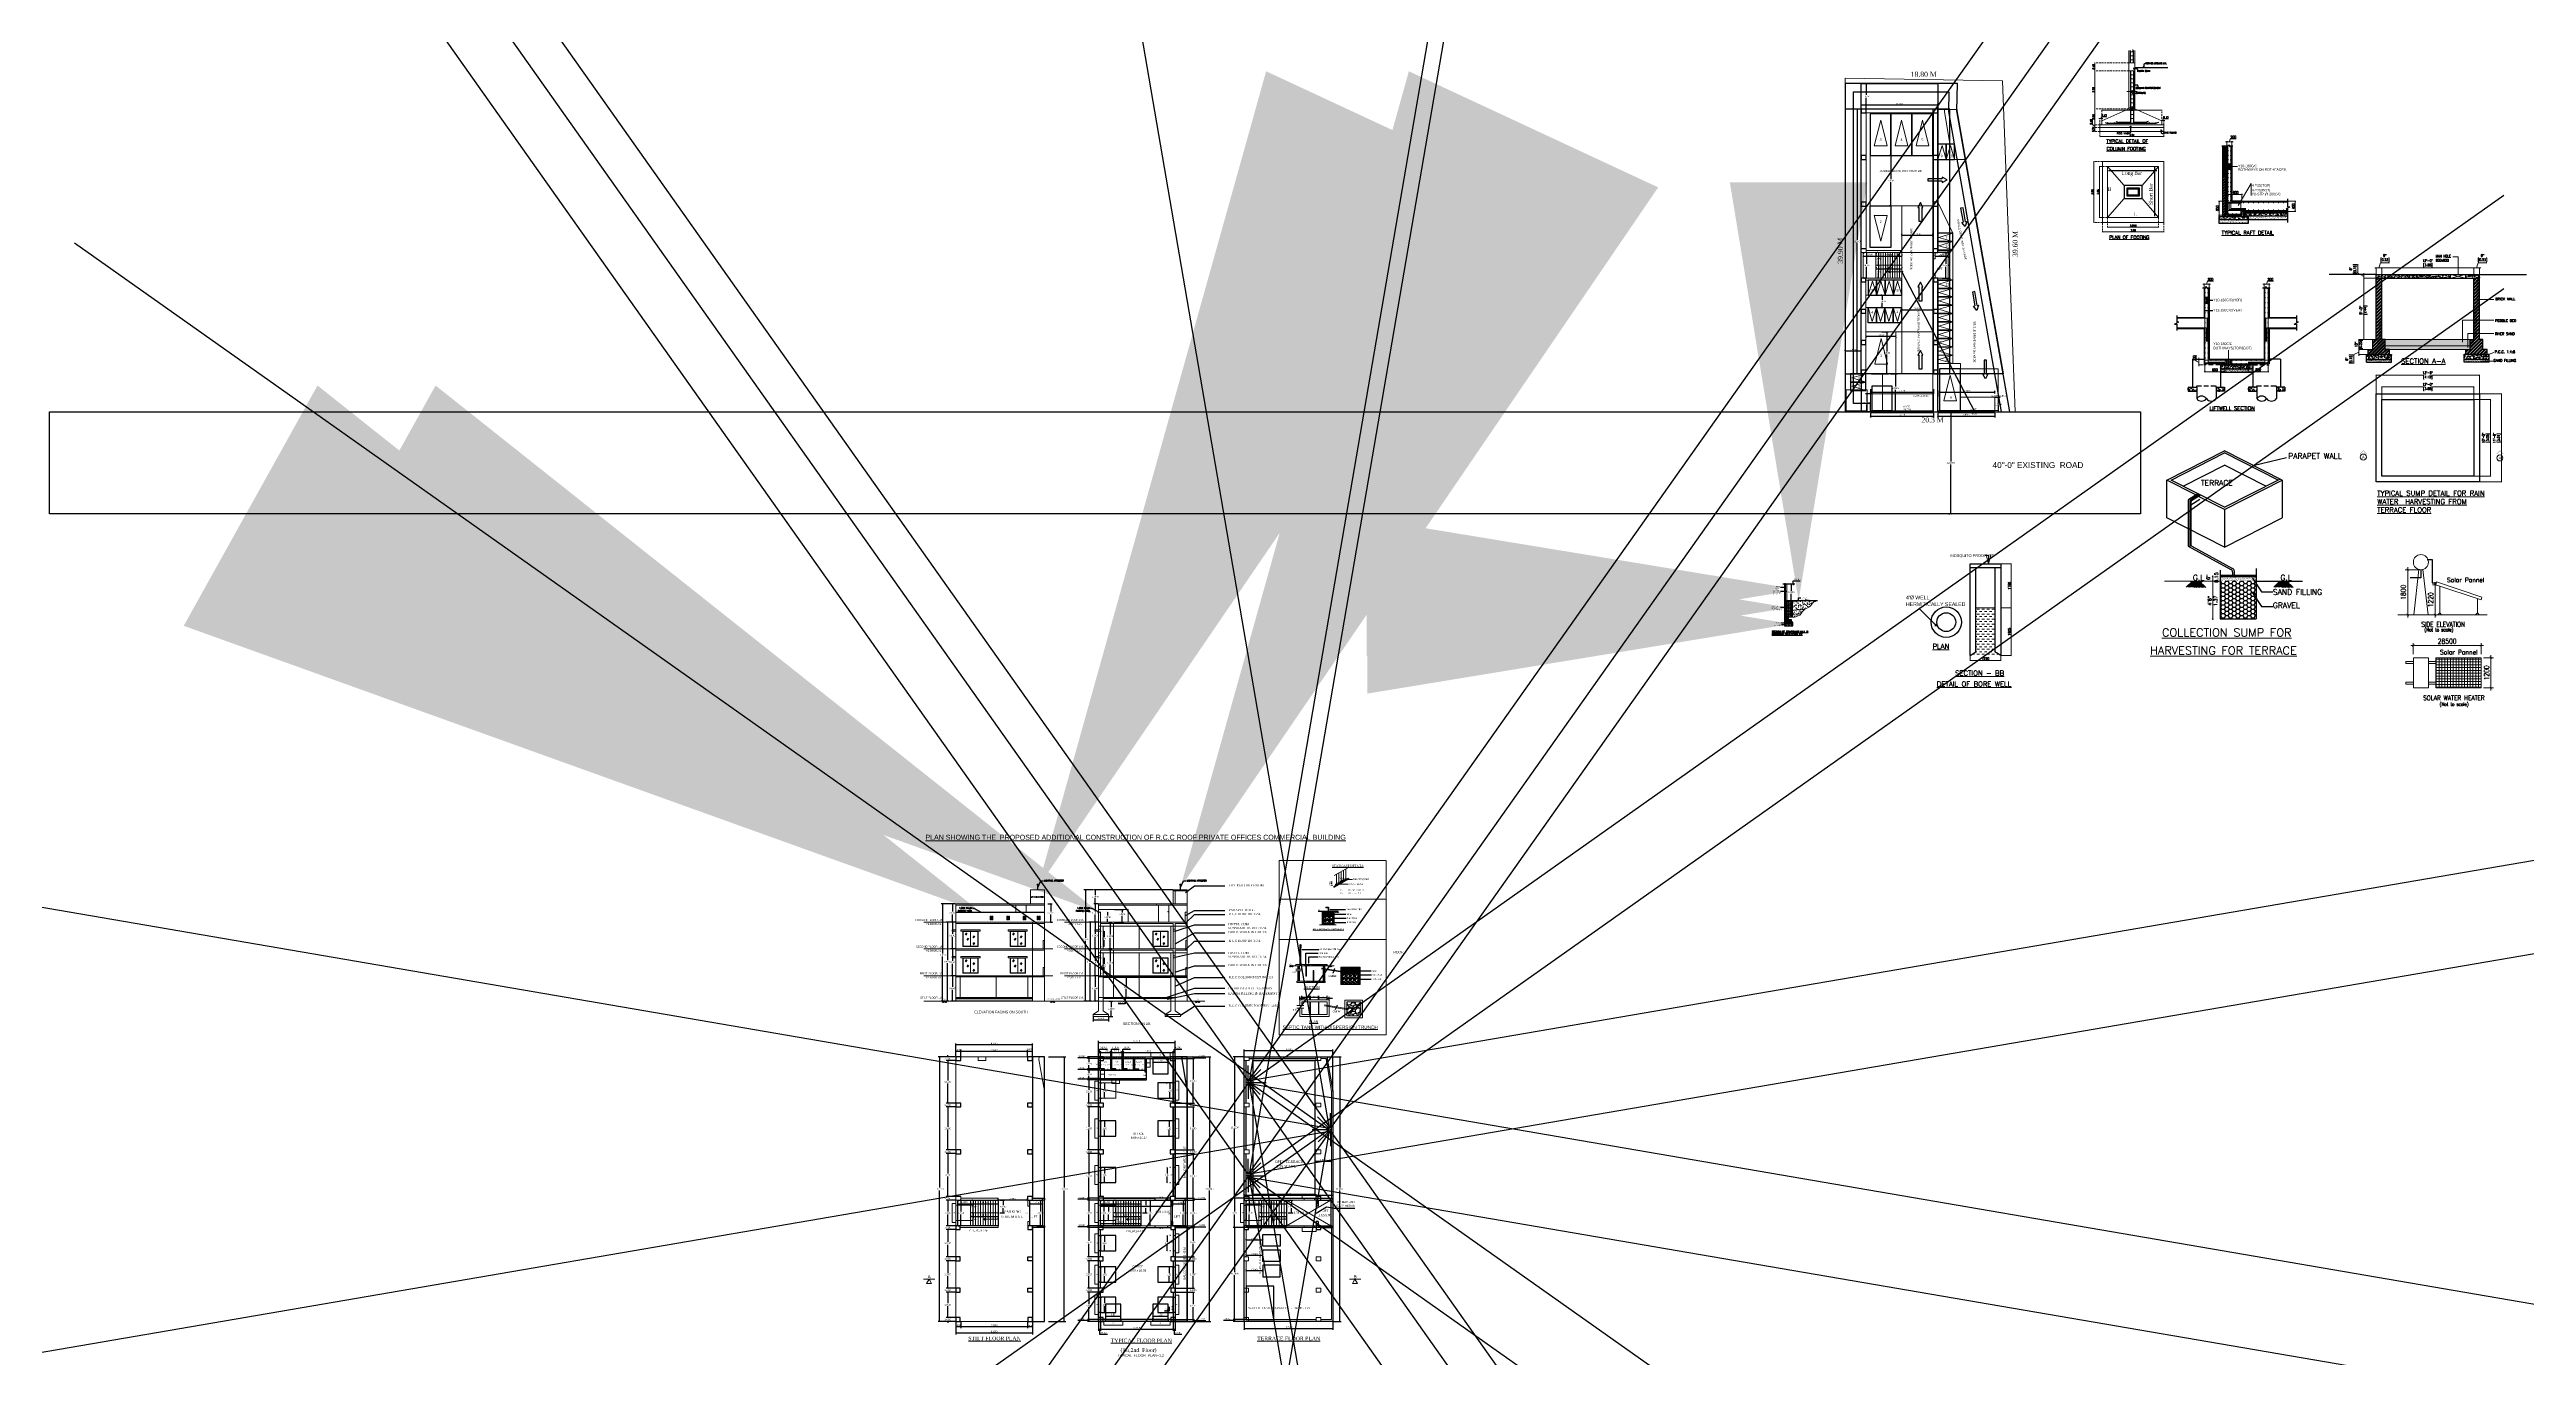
# Model space of a CAD drawing. Header units: metres. Extents: x -1559787 to -1559491, y 43492 to 43648.
import ezdxf
from ezdxf import colors
from ezdxf.entities.mleader import LeaderData, LeaderLine
from ezdxf.enums import TextEntityAlignment as Align
from ezdxf.math import Vec2, Vec3

# ---------------------------------------------------------------- set-up
doc = ezdxf.new("R2010")
doc.units = ezdxf.units.M
doc.header["$LTSCALE"] = 750
doc.header["$MEASUREMENT"] = 0
doc.header["$PDMODE"] = 35
doc.header["$PDSIZE"] = 50
for name, pattern in [('ACAD_ISO06W100', [36, 24, -3, 0, -3, 0, -3, 0, -3]), ('Dashed', [0.75, 0.5, -0.25]), ('DOT2', [0.125, 0, -0.125]), ('HIDDEN', [0.375, 0.25, -0.125]), ('PHANTOM2', [1.25, 0.625, -0.125, 0.125, -0.125, 0.125, -0.125])]:
    doc.linetypes.add(name, pattern=pattern)
doc.layers.get('0').update_dxf_attribs({"lineweight": 5})
doc.layers.get('Defpoints').update_dxf_attribs({"lineweight": 0})
for name, color, linetype in [('2CON', 1, 'Continuous'), ('BLK_1_FLR_0_EXIT_WIDTH_STAIR', 1, 'Continuous'), ('BLK_1_FLR_0_STAIR_1', 1, 'Continuous'), ('BLK_1_FLR_1_BLT_UP_AREA', 18, 'Continuous'), ('BLK_1_FLR_1_EXIT_WIDTH_DOOR', 2, 'Continuous'), ('BLK_1_FLR_1_EXIT_WIDTH_STAIR', 1, 'Continuous'), ('BLK_1_FLR_1_REGULAR_ROOM_1', 2, 'Continuous'), ('BLK_1_FLR_1_REGULAR_ROOM_2', 2, 'Continuous'), ('BLK_1_FLR_1_ROOM_1_LIGHT_VENTILATION_2', 2, 'Continuous'), ('BLK_1_FLR_1_ROOM_1_LIGHT_VENTILATION_3', 2, 'Continuous'), ('BLK_1_FLR_1_ROOM_1_LIGHT_VENTILATION_4', 2, 'Continuous'), ('BLK_1_FLR_1_ROOM_1_LIGHT_VENTILATION_5', 2, 'Continuous'), ('BLK_1_FLR_1_ROOM_1_LIGHT_VENTILATION_6', 2, 'Continuous'), ('BLK_1_FLR_1_ROOM_2_LIGHT_VENTILATION_1', 2, 'Continuous'), ('BLK_1_FLR_1_ROOM_2_LIGHT_VENTILATION_2', 2, 'Continuous'), ('BLK_1_FLR_1_ROOM_2_LIGHT_VENTILATION_3', 2, 'Continuous'), ('BLK_1_FLR_1_ROOM_2_LIGHT_VENTILATION_4', 2, 'Continuous'), ('BLK_1_FLR_1_ROOM_2_LIGHT_VENTILATION_5', 2, 'Continuous'), ('BLK_1_FLR_1_ROOM_2_LIGHT_VENTILATION_6', 2, 'Continuous'), ('BLK_1_FLR_1_ROOM_2_LIGHT_VENTILATION_7', 2, 'Continuous'), ('BLK_1_FLR_1_STAIR_1', 1, 'Continuous'), ('BLK_1_FLR_1_URINAL', 235, 'Continuous'), ('BLK_1_FLR_1_WATER_CLOSET', 3, 'Continuous'), ('BLK_1_FLR_2_REGULAR_ROOM_1', 2, 'Continuous'), ('BLK_1_HT_OF_BLDG', 5, 'Continuous'), ('BLK_1_LVL_0_FRONT_SETBACK', 2, 'Continuous'), ('BLK_1_LVL_0_REAR_SETBACK', 11, 'Continuous'), ('BLK_1_LVL_0_SIDE_SETBACK1', 171, 'Continuous'), ('BLK_1_LVL_0_SIDE_SETBACK2', 102, 'Continuous'), ('BLK_1_PARAPET_HT', 233, 'Continuous'), ('BLK_1_PLINTH_HEIGHT', 7, 'Continuous'), ('BLK_1_PROJECTED_BALCONY', 5, 'Continuous'), ('BLK_1_ROOF_WATER_TA1NK_HT', 235, 'Continuous'), ('BLK_1_STAIR_HEADROOM', 1, 'Continuous'), ('BLK_1_TERRACESERVICE_UTILITYDISTANCE', 1, 'Continuous'), ('COMPOUNDWALL', 58, 'Continuous'), ('DI M', 231, 'Continuous'), ('DIM', 9, 'Continuous'), ('DRIVEWAY', 6, 'Continuous'), ('DVW', 4, 'Continuous'), ('GRID1', 8, 'Continuous'), ('MAIN_GATE', 57, 'Continuous'), ('PLOT_BOUNDARY', 70, 'Continuous'), ('ROAD_WIDTH', 1, 'Continuous'), ('RWH', 130, 'Continuous'), ('SEPTIC_TANK', 146, 'Continuous'), ('SOLAR_PANEL', 3, 'Continuous'), ('SOLAR_WATER_HEATER', 1, 'Continuous'), ('TX', 3, 'Continuous'), ('WATER_TANK_CALCULATION', 150, 'Continuous'), ('window', 3, 'Continuous')]:
    doc.layers.add(name, color=color, linetype=linetype)
for name, color, linetype, lineweight in [('5CON', 2, 'Continuous', 9), ('AR_DIM WRK', 3, 'Continuous', 13), ('AR_DOOR', 32, 'Continuous', 9), ('AR_ELEV 6', 1, 'Continuous', 9), ('AS_AT_SITE', 6, 'Continuous', 5), ('BLK_1_DA_RAMP_1', 1, 'Continuous', 0), ('BLK_1_DA_RAMP_2', 1, 'Continuous', 0), ('BLK_1_FLR_0__STILT_HEIGHT', 201, 'Continuous', 5), ('BLK_1_FLR_0_BLT_UP_AREA_DEDUCT_EXISTING', 18, 'Continuous', 5), ('BLK_1_FLR_0_DRINKING_WATER', 7, 'Continuous', 5), ('BLK_1_FLR_0_ROOM_1_LIGHT_VENTILATION_1', 2, 'Continuous', 5), ('BLK_1_FLR_0_STAIR_1_FLIGHT_1', 7, 'Continuous', 0), ('BLK_1_FLR_0_STAIR_1_FLIGHT_2', 7, 'Continuous', 0), ('BLK_1_FLR_0_STAIR_1_LANDING_1', 7, 'Continuous', 0), ('BLK_1_FLR_0_STILT', 7, 'Continuous', 0), ('BLK_1_FLR_1_DRINKING_WATER', 7, 'Continuous', 5), ('BLK_1_FLR_1_ROOF_AREA', 54, 'Continuous', 5), ('BLK_1_FLR_1_ROOM_1_LIGHT_VENTILATION_1', 2, 'Continuous', 5), ('BLK_1_FLR_1_ROOM_3_LIGHT_VENTILATION_1', 2, 'Continuous', 5), ('BLK_1_FLR_1_SP_WC', 233, 'Continuous', 5), ('BLK_1_FLR_1_STAIR_1_FLIGHT_1', 7, 'Continuous', 0), ('BLK_1_FLR_1_STAIR_1_FLIGHT_2', 7, 'Continuous', 0), ('BLK_1_FLR_1_STAIR_1_LANDING_1', 7, 'Continuous', 0), ('BLK_1_FLR_1_WASH', 55, 'Continuous', 5), ('BLK_1_FLR_2_ EXIT_WIDTH_ STAIR', 1, 'Continuous', 5), ('BLK_1_FLR_2_ROOM_1_LIGHT_VENTILATION_1', 2, 'Continuous', 5), ('BLK_1_FLR_2_STAIR_1_FLIGHT_1', 7, 'Continuous', 5), ('BLK_1_FLR_2_STAIR_1_FLIGHT_2', 7, 'Continuous', 5), ('BLK_1_FLR_2_STAIR_1_LANDING_1', 7, 'Continuous', 5), ('BLK_1_FLR_3_ROOF_AREA', 54, 'Continuous', 5), ('BLK_1_LVL_0_BLDG_FOOT_PRINT', 1, 'Continuous', 5), ('BLK_1_LVL_1_BLDG_FOOT_PRINT', 1, 'Continuous', 5), ('COL', 242, 'Continuous', 9), ('column', 242, 'Continuous', 25), ('DA_PARKING', 1, 'Continuous', 5), ('DA_TWO_WHEELER_PARKING', 130, 'Continuous', 5), ('DIM-1', 8, 'Continuous', 18), ('DIMENSIONS', 9, 'Continuous', 0), ('DIST_EXIT', 7, 'Continuous', 5), ('DRIVE_WAY', 254, 'Continuous', 5), ('ED', 30, 'Continuous', 0), ('FMB_OR_PLR', 70, 'Continuous', 5), ('fsi', 30, 'Continuous', 25), ('grid', 253, 'Continuous', 5), ('HAT', 8, 'Continuous', 5), ('hatch', 250, 'Continuous', 5), ('HATCH2', 8, 'Continuous', 5), ('LVL', 3, 'Continuous', 9), ('N2', 2, 'Continuous', 20), ('PASSAGE_STAIR', 2, 'Continuous', 5), ('PER_AISLE_WIDTH', 5, 'Continuous', 5), ('PRIVATE_PASSAGE', 2, 'Continuous', 5), ('SUPER_IMPOSED', 5, 'Continuous', 5), ('TEXT', 2, 'Continuous', 20), ('TEXT1', 2, 'Continuous', 20), ('TOILET_VENTILATION', 6, 'Continuous', 5), ('TWO WHEELER', 8, 'Continuous', 13), ('TWO_WHEELER_DRIVE_WAY', 6, 'Continuous', 0), ('wall', 7, 'Continuous', 30), ('WASTE_DISPOSAL', 7, 'Continuous', 0), ('WIN', 12, 'Continuous', 18)]:
    doc.layers.add(name, color=color, linetype=linetype, lineweight=lineweight)
for name, color, linetype, plot in [('BLK_1_FLR_0_DA_LIFT_1', 30, 'Continuous', False), ('BLK_1_FLR_1_DA_LIFT_1', 30, 'Continuous', False), ('PARKING_SLOT', 30, 'Continuous', False), ('TWO_WHEELER_PARKING', 2, 'Continuous', False)]:
    doc.layers.add(name, color=color, linetype=linetype, plot=plot)
doc.styles.add('00', font='romantic.ttf')
doc.styles.add('APEXT', font='romanc.shx')
doc.styles.add('ED', font='romantic.ttf', dxfattribs={"width": 0.96})
doc.styles.add('i', font='romantic.ttf')
doc.styles.add('MADDYTEXT', font='romanc.shx', dxfattribs={"width": 0.8, "height": 4.5})
doc.styles.add('ROMANC', font='romanc__.ttf', dxfattribs={"width": 0.75})
doc.styles.add('ROMAND', font='swissc.ttf')
doc.styles.add('ROMANS', font='romans__.ttf', dxfattribs={"width": 0.75})
doc.styles.add('ROMANT', font='romant.shx', dxfattribs={"width": 0.75})
doc.styles.add('RS', font='times.ttf', dxfattribs={"width": 0.75})
doc.styles.add('RS1', font='romans.shx', dxfattribs={"width": 0.75})
doc.styles.add('SEN', font='arial.ttf', dxfattribs={"height": 0.5})
doc.styles.get("Standard").update_dxf_attribs({"font": 'arial.ttf'})
doc.styles.add('STYLE2', font='romant.shx', dxfattribs={"width": 0.8, "height": 4})
doc.styles.add('style3', font='romand.shx', dxfattribs={"width": 0.8})
doc.styles.add('style4', font='BOOKOS.TTF', dxfattribs={"height": 300})
doc.dimstyles.new('Aec_Arch_I', dxfattribs={"dimtxt": 0.2, "dimasz": 0.09375, "dimexe": 0.125, "dimexo": 0.125, "dimgap": 0.0625, "dimtad": 1, "dimzin": 3, "dimdsep": 46, "dimtxsty": 'Standard', "dimblk1": 'ARCHTICK', "dimblk2": 'ARCHTICK', "dimsah": 1, "dimcen": 0.09375, "dimdle": 0.125, "dimadec": 0, "dimazin": 0, "dimtfac": 0.75, "dimtmove": 2, "dimatfit": 3, "dimldrblk": 'ARCHTICK', "dimfxl": 0, "dimfrac": 1, "dimtolj": 1, "dimtzin": 0, "dimarcsym": 0})
doc.dimstyles.new('Aec_Arch_I$7', dxfattribs={"dimtxt": 0.2, "dimasz": 0.125, "dimexe": 0.125, "dimexo": 0.125, "dimgap": 0.0625, "dimtad": 0, "dimzin": 3, "dimdsep": 46, "dimtxsty": 'Standard', "dimcen": 0.09375, "dimdle": 0.125, "dimadec": 0, "dimazin": 0, "dimtfac": 0.75, "dimtofl": 0, "dimtmove": 2, "dimatfit": 3, "dimfxl": 0, "dimfrac": 1, "dimtolj": 1, "dimtzin": 0, "dimarcsym": 0})
doc.dimstyles.new('DIM-100', dxfattribs={"dimtxt": 200, "dimasz": 100, "dimexe": 25, "dimexo": 25, "dimgap": 35, "dimtad": 1, "dimdec": 0, "dimrnd": 5, "dimzin": 0, "dimdsep": 46, "dimtxsty": 'RS1', "dimblk": 'ARCHTICK', "dimcen": 100, "dimdle": 25, "dimclrd": 8, "dimclre": 8, "dimclrt": 4, "dimadec": 0, "dimazin": 0, "dimtfac": 0.5, "dimtdec": 0, "dimtmove": 1, "dimatfit": 0, "dimfxl": 0, "dimfrac": 1, "dimtolj": 1, "dimtzin": 0, "dimarcsym": 0})
doc.dimstyles.new('DIM-200', dxfattribs={"dimscale": 2, "dimtxt": 200, "dimasz": 100, "dimexe": 25, "dimexo": 25, "dimgap": 35, "dimtad": 1, "dimdec": 0, "dimrnd": 5, "dimzin": 0, "dimdsep": 46, "dimtxsty": 'RS1', "dimblk": 'ARCHTICK', "dimcen": 100, "dimdle": 25, "dimclrd": 8, "dimclre": 8, "dimclrt": 4, "dimadec": 0, "dimazin": 0, "dimtfac": 0.5, "dimtdec": 0, "dimtmove": 1, "dimatfit": 0, "dimfxl": 0, "dimfrac": 1, "dimtolj": 1, "dimtzin": 0, "dimarcsym": 0})
doc.dimstyles.new('DIM-50', dxfattribs={"dimscale": 0.5, "dimtxt": 200, "dimasz": 100, "dimexe": 25, "dimexo": 25, "dimgap": 35, "dimtad": 1, "dimdec": 0, "dimrnd": 5, "dimzin": 0, "dimdsep": 46, "dimtxsty": 'RS1', "dimblk": 'ARCHTICK', "dimcen": 100, "dimdle": 25, "dimclrd": 8, "dimclre": 8, "dimclrt": 4, "dimadec": 0, "dimazin": 0, "dimtfac": 0.5, "dimtdec": 0, "dimtmove": 1, "dimatfit": 0, "dimfxl": 0, "dimfrac": 1, "dimtolj": 1, "dimtzin": 0, "dimarcsym": 0})
doc.dimstyles.new('dim100', dxfattribs={"dimtxt": 400, "dimasz": 200, "dimexe": 50, "dimexo": 200, "dimgap": 100, "dimtad": 1, "dimdec": 0, "dimrnd": 5, "dimzin": 0, "dimdsep": 46, "dimtxsty": 'ROMANS', "dimblk": 'ARCHTICK', "dimcen": 500, "dimdle": 25, "dimclrd": 256, "dimclre": 256, "dimclrt": 2, "dimadec": 0, "dimazin": 0, "dimtfac": 1, "dimtdec": 0, "dimtix": 1, "dimtofl": 0, "dimtmove": 1, "dimatfit": 1, "dimldrblk": 'OPEN30', "dimfxl": 0, "dimtolj": 1, "dimtzin": 0, "dimlwd": -1, "dimlwe": -1, "dimarcsym": 0})
doc.dimstyles.get("Standard").update_dxf_attribs({"dimtxt": 0.18, "dimasz": 0.18, "dimexe": 0.18, "dimexo": 0.0625, "dimgap": 0.09, "dimtad": 1, "dimtih": 1, "dimtoh": 1, "dimdec": 4, "dimzin": 0, "dimdsep": 46, "dimtxsty": 'Standard', "dimblk": 'ARCHTICK', "dimcen": 0.09, "dimadec": 0, "dimazin": 0, "dimtfac": 1, "dimtdec": 4, "dimtofl": 0, "dimtmove": 0, "dimatfit": 3, "dimldrblk": 'ARCHTICK', "dimfxl": 0, "dimtolj": 1, "dimtzin": 0, "dimarcsym": 0})
pattern_1 = [(50, (-1559813.2443, 43376.35652), (0.3586301, -0.03137607), [0.0375, -0.4125]), (355, (-1559813.2443, 43376.35652), (-0.06937567, 0.37609607), [0.03, -0.33]), (100.45144, (-1559813.2144, 43376.3539), (0.2892544, 0.34472), [0.0318701, -0.35057106]), (46.1842, (-1559813.2443, 43376.4565), (0.5336207, -0.0827596), [0.05625, -0.61875]), (96.63564, (-1559813.1998, 43376.4496), (0.467331, 0.4870593), [0.0478052, -0.5258569]), (351.18416, (-1559813.2443, 43376.4565), (0.467331, 0.4870593), [0.045, -0.495]), (21, (-1559813.1943, 43376.43152), (0.29845353, -0.20130945), [0.0375, -0.4125]), (326, (-1559813.1943, 43376.43152), (0.12165767, 0.362575), [0.03, -0.33]), (71.45144, (-1559813.16942, 43376.41475), (0.4201112, 0.1612656), [0.0318701, -0.35057106]), (37.5, (-1559813.24429, 43376.35652), (0.00607993, 0.16644693), [0, -0.326, 0, -0.335, 0, -0.33125]), (7.5, (-1559813.24429, 43376.35652), (0.13153477, 0.19720586), [0, -0.191, 0, -0.3185, 0, -0.12625]), (327.5, (-1559813.35579, 43376.35652), (0.26691122, -0.011277436), [0, -0.125, 0, -0.39, 0, -0.5175]), (317.5, (-1559813.4058, 43376.35652), (0.29159308, 0.0500525), [0, -0.1625, 0, -0.259, 0, -0.3675])]
pattern_2 = [(45, (-1559813.24429, 43376.35652), (-0.13258252, 0.13258252), []), (45, (-1559813.1559, 43376.35652), (-0.13258252, 0.13258252), [])]

# ---------------------------------------------------------------- blocks, each defined once
blk = doc.blocks.new('*D52')
at = {"color": 0, "lineweight": -2}
blk.add_line((-1559632.88, 43548.55), (-1559632.97, 43548.55), dxfattribs=at)
at = {"color": 0}
for points in [[(-1559632.97, 43548.57), (-1559632.97, 43548.54), (-1559633.07, 43548.55)], [(-1559632.88, 43548.57), (-1559632.88, 43548.54), (-1559632.79, 43548.55)]]:
    blk.add_solid(points, dxfattribs=at)
at = {"layer": 'Defpoints', "color": 0}
for p in [(-1559633.07, 43548.55), (-1559633.07, 43548.01), (-1559632.79, 43548.01)]:
    blk.add_point(p, dxfattribs=at)
at = {"color": 0, "lineweight": 5, "insert": (-1559632.93, 43548.78), "char_height": 0.2, "attachment_point": 5}
blk.add_mtext('\\A1;0.30', dxfattribs=at)
blk = doc.blocks.new('_ArchTick')
at = {"color": 0, "linetype": 'ByBlock', "const_width": 0.15}
blk.add_lwpolyline([(-0.5, -0.5), (0.5, 0.5)], dxfattribs=at)
blk = doc.blocks.new('*D59')
at = {"color": 0, "lineweight": -2}
for p, q in [((-1559634.08, 43548.35), (-1559634.08, 43548.44)), ((-1559634.08, 43548.1), (-1559634.08, 43548.26)), ((-1559634.08, 43548), (-1559634.08, 43547.91))]:
    blk.add_line(p, q, dxfattribs=at)
at = {"color": 0}
for points in [[(-1559634.09, 43548.35), (-1559634.06, 43548.35), (-1559634.08, 43548.26)], [(-1559634.09, 43548), (-1559634.06, 43548), (-1559634.08, 43548.1)]]:
    blk.add_solid(points, dxfattribs=at)
at = {"layer": 'Defpoints', "color": 0}
for p in [(-1559634.08, 43548.26), (-1559633.35, 43548.26), (-1559633.35, 43548.1)]:
    blk.add_point(p, dxfattribs=at)
at = {"color": 0, "lineweight": 5, "insert": (-1559634.3, 43548.18), "char_height": 0.2, "attachment_point": 5, "rotation": 90}
blk.add_mtext('\\A1;0.16', dxfattribs=at)
blk = doc.blocks.new('*D53')
at = {"color": 0, "linetype": 'ByBlock', "lineweight": -2}
blk.add_line((-1559637.88, 43534.28), (-1559637.88, 43534.68), dxfattribs=at)
at = {"color": 0, "linetype": 'PHANTOM2', "lineweight": -2}
for p, q in [((-1559637.88, 43534.5), (-1559637.65, 43534.5)), ((-1559637.65, 43534.5), (-1559637.26, 43534.5))]:
    blk.add_line(p, q, dxfattribs=at)
at = {"color": 0, "lineweight": -2}
blk.add_line((-1559637.65, 43534.28), (-1559637.65, 43534.68), dxfattribs=at)
at = {"layer": 'Defpoints', "color": 0}
for p in [(-1559637.88, 43534.22), (-1559637.65, 43534.5), (-1559637.65, 43534.22)]:
    blk.add_point(p, dxfattribs=at)
at = {"color": 0, "lineweight": -2, "xscale": 0.06, "yscale": 0.06, "zscale": 0.06, "rotation": 180}
blk.add_blockref('_ArchTick', (-1559637.88, 43534.5), dxfattribs=at)
at = {"color": 0, "lineweight": -2, "xscale": 0.06, "yscale": 0.06, "zscale": 0.06}
blk.add_blockref('_ArchTick', (-1559637.65, 43534.5), dxfattribs=at)
at = {"color": 0, "lineweight": 5, "insert": (-1559637.42, 43534.62), "char_height": 0.06, "attachment_point": 5}
blk.add_mtext('\\A1;0.23', dxfattribs=at)
blk = doc.blocks.new('*D54')
at = {"color": 0, "linetype": 'ByBlock', "lineweight": -2}
blk.add_line((-1559637.65, 43534.28), (-1559637.65, 43534.77), dxfattribs=at)
at = {"color": 0, "linetype": 'PHANTOM2', "lineweight": -2}
blk.add_line((-1559637.65, 43534.59), (-1559636.68, 43534.59), dxfattribs=at)
at = {"color": 0, "lineweight": -2}
blk.add_line((-1559636.68, 43534.28), (-1559636.68, 43534.77), dxfattribs=at)
at = {"layer": 'Defpoints', "color": 0}
for p in [(-1559637.65, 43534.22), (-1559636.68, 43534.59), (-1559636.68, 43534.22)]:
    blk.add_point(p, dxfattribs=at)
at = {"color": 0, "lineweight": -2, "xscale": 0.06, "yscale": 0.06, "zscale": 0.06, "rotation": 180}
blk.add_blockref('_ArchTick', (-1559637.65, 43534.59), dxfattribs=at)
at = {"color": 0, "lineweight": -2, "xscale": 0.06, "yscale": 0.06, "zscale": 0.06}
blk.add_blockref('_ArchTick', (-1559636.68, 43534.59), dxfattribs=at)
at = {"color": 0, "lineweight": 5, "insert": (-1559637.16, 43534.71), "char_height": 0.06, "attachment_point": 5}
blk.add_mtext('\\A1;0.91', dxfattribs=at)
blk = doc.blocks.new('*D55')
at = {"color": 0, "linetype": 'ByBlock', "lineweight": -2}
blk.add_line((-1559636.62, 43534.28), (-1559636.62, 43534.77), dxfattribs=at)
at = {"color": 0, "linetype": 'PHANTOM2', "lineweight": -2}
blk.add_line((-1559636.62, 43534.59), (-1559635.67, 43534.59), dxfattribs=at)
at = {"color": 0, "lineweight": -2}
blk.add_line((-1559635.67, 43534.28), (-1559635.67, 43534.77), dxfattribs=at)
at = {"layer": 'Defpoints', "color": 0}
for p in [(-1559636.62, 43534.22), (-1559635.67, 43534.59), (-1559635.67, 43534.22)]:
    blk.add_point(p, dxfattribs=at)
at = {"color": 0, "lineweight": -2, "xscale": 0.06, "yscale": 0.06, "zscale": 0.06, "rotation": 180}
blk.add_blockref('_ArchTick', (-1559636.62, 43534.59), dxfattribs=at)
at = {"color": 0, "lineweight": -2, "xscale": 0.06, "yscale": 0.06, "zscale": 0.06}
blk.add_blockref('_ArchTick', (-1559635.67, 43534.59), dxfattribs=at)
at = {"color": 0, "lineweight": 5, "insert": (-1559636.14, 43534.71), "char_height": 0.06, "attachment_point": 5}
blk.add_mtext('\\A1;0.91', dxfattribs=at)
blk = doc.blocks.new('*D56')
at = {"color": 0, "linetype": 'ByBlock', "lineweight": -2}
blk.add_line((-1559635.61, 43534.28), (-1559635.61, 43534.76), dxfattribs=at)
at = {"color": 0, "linetype": 'PHANTOM2', "lineweight": -2}
blk.add_line((-1559635.61, 43534.58), (-1559634.6, 43534.58), dxfattribs=at)
at = {"color": 0, "lineweight": -2}
blk.add_line((-1559634.6, 43534.28), (-1559634.6, 43534.76), dxfattribs=at)
at = {"layer": 'Defpoints', "color": 0}
for p in [(-1559635.61, 43534.22), (-1559634.6, 43534.58), (-1559634.6, 43534.22)]:
    blk.add_point(p, dxfattribs=at)
at = {"color": 0, "lineweight": -2, "xscale": 0.06, "yscale": 0.06, "zscale": 0.06, "rotation": 180}
blk.add_blockref('_ArchTick', (-1559635.61, 43534.58), dxfattribs=at)
at = {"color": 0, "lineweight": -2, "xscale": 0.06, "yscale": 0.06, "zscale": 0.06}
blk.add_blockref('_ArchTick', (-1559634.6, 43534.58), dxfattribs=at)
at = {"color": 0, "lineweight": 5, "insert": (-1559635.11, 43534.7), "char_height": 0.06, "attachment_point": 5}
blk.add_mtext('\\A1;0.91', dxfattribs=at)
blk = doc.blocks.new('*D57')
at = {"color": 0, "linetype": 'ByBlock', "lineweight": -2}
blk.add_line((-1559634.6, 43534.34), (-1559634.6, 43534.66), dxfattribs=at)
at = {"color": 0, "linetype": 'PHANTOM2', "lineweight": -2}
for p, q in [((-1559634.6, 43534.48), (-1559634.37, 43534.48)), ((-1559634.37, 43534.48), (-1559633.98, 43534.48))]:
    blk.add_line(p, q, dxfattribs=at)
at = {"color": 0, "lineweight": -2}
blk.add_line((-1559634.37, 43534.28), (-1559634.37, 43534.66), dxfattribs=at)
at = {"layer": 'Defpoints', "color": 0}
for p in [(-1559634.6, 43534.28), (-1559634.37, 43534.48), (-1559634.37, 43534.22)]:
    blk.add_point(p, dxfattribs=at)
at = {"color": 0, "lineweight": -2, "xscale": 0.06, "yscale": 0.06, "zscale": 0.06, "rotation": 180}
blk.add_blockref('_ArchTick', (-1559634.6, 43534.48), dxfattribs=at)
at = {"color": 0, "lineweight": -2, "xscale": 0.06, "yscale": 0.06, "zscale": 0.06}
blk.add_blockref('_ArchTick', (-1559634.37, 43534.48), dxfattribs=at)
at = {"color": 0, "lineweight": 5, "insert": (-1559634.15, 43534.6), "char_height": 0.06, "attachment_point": 5}
blk.add_mtext('\\A1;0.23', dxfattribs=at)
blk = doc.blocks.new('*D58')
at = {"layer": 'Defpoints', "color": 0}
for p in [(-1559560.04, 43604.58), (-1559558.61, 43604.58), (-1559560.36, 43592.38)]:
    blk.add_point(p, dxfattribs=at)
at = {"layer": 'ROAD_WIDTH', "color": 0, "linetype": 'DOT2', "lineweight": -2}
for p, q in [((-1559558.67, 43604.58), (-1559560.22, 43604.58)), ((-1559560.29, 43592.38), (-1559559.86, 43592.38))]:
    blk.add_line(p, q, dxfattribs=at)
at = {"layer": 'ROAD_WIDTH', "color": 0, "linetype": 'PHANTOM2', "lineweight": -2}
for p, q in [((-1559560.04, 43604.58), (-1559560.04, 43598.66)), ((-1559560.04, 43592.38), (-1559560.04, 43598.3))]:
    blk.add_line(p, q, dxfattribs=at)
at = {"layer": 'ROAD_WIDTH', "color": 0, "lineweight": -2, "xscale": 0.18, "yscale": 0.18, "zscale": 0.18}
for p, rotation in [((-1559560.04, 43604.58), 90), ((-1559560.04, 43592.38), 270)]:
    blk.add_blockref('_ArchTick', p, dxfattribs=dict(at, rotation=rotation))
at = {"layer": 'ROAD_WIDTH', "color": 0, "insert": (-1559560.04, 43598.48), "char_height": 0.18, "attachment_point": 5}
blk.add_mtext('\\A1;12.2000', dxfattribs=at)
blk = doc.blocks.new('SUNSHADE W1')
at = {"linetype": 'HIDDEN'}
for p, q in [((260.54, 502.1), (260.09, 502.1)), ((260.09, 502.1), (260.09, 499.82)), ((260.54, 501.87), (260.54, 502.1)), ((260.09, 499.82), (260.54, 499.82)), ((260.54, 499.82), (260.54, 500.05))]:
    blk.add_line(p, q, dxfattribs=at)
blk = doc.blocks.new('*U60')
for p, q in [((0, -200), (0, 200)), ((0, 200), (2249, 200)), ((2249, -200), (0, -200))]:
    blk.add_line(p, q)
blk.add_lwpolyline([(2249, -200), (2249, -400), (3000, 0), (2249, 400), (2249, 200)])
blk = doc.blocks.new('*D61')
at = {"layer": 'Defpoints', "color": 0}
for p in [(-1559570.21, 43613.59), (-1559570.21, 43613.59), (-1559566.61, 43613.59)]:
    blk.add_point(p, dxfattribs=at)
at = {"layer": 'ED', "color": 0, "lineweight": -2}
for p, q in [((-1559566.61, 43613.59), (-1559570.21, 43613.59)), ((-1559570.21, 43613.52), (-1559570.21, 43613.41)), ((-1559566.61, 43613.52), (-1559566.61, 43613.41))]:
    blk.add_line(p, q, dxfattribs=at)
at = {"layer": 'ED', "color": 0, "lineweight": -2, "xscale": 0.18, "yscale": 0.18, "zscale": 0.18, "rotation": 180}
blk.add_blockref('_ArchTick', (-1559570.21, 43613.59), dxfattribs=at)
at = {"layer": 'ED', "color": 0, "lineweight": -2, "xscale": 0.18, "yscale": 0.18, "zscale": 0.18}
blk.add_blockref('_ArchTick', (-1559566.61, 43613.59), dxfattribs=at)
at = {"layer": 'ED', "color": 0, "insert": (-1559568.41, 43613.77), "char_height": 0.18, "attachment_point": 5}
blk.add_mtext('\\A1;3.6000', dxfattribs=at)
blk = doc.blocks.new('*D62')
at = {"layer": 'Defpoints', "color": 0}
for p in [(-1559568.38, 43614.13), (-1559567.69, 43614.13), (-1559569.62, 43609.13)]:
    blk.add_point(p, dxfattribs=at)
at = {"layer": 'ED', "color": 0, "lineweight": -2}
for p, q in [((-1559568.31, 43614.13), (-1559567.51, 43614.13)), ((-1559567.69, 43614.13), (-1559567.69, 43611.81)), ((-1559567.69, 43609.13), (-1559567.69, 43611.45)), ((-1559569.55, 43609.13), (-1559567.51, 43609.13))]:
    blk.add_line(p, q, dxfattribs=at)
at = {"layer": 'ED', "color": 0, "lineweight": -2, "xscale": 0.18, "yscale": 0.18, "zscale": 0.18}
for p, rotation in [((-1559567.69, 43614.13), 90), ((-1559567.69, 43609.13), 270)]:
    blk.add_blockref('_ArchTick', p, dxfattribs=dict(at, rotation=rotation))
at = {"layer": 'ED', "color": 0, "insert": (-1559567.69, 43611.63), "char_height": 0.18, "attachment_point": 5}
blk.add_mtext('\\A1;5.0000', dxfattribs=at)
blk = doc.blocks.new('*D63')
at = {"layer": 'Defpoints', "color": 0}
for p in [(-1559561.91, 43623.17), (-1559560.39, 43623.21), (-1559560.39, 43623.17)]:
    blk.add_point(p, dxfattribs=at)
at = {"layer": 'ED', "color": 0, "lineweight": -2}
for p, q in [((-1559561.91, 43623.23), (-1559561.91, 43623.35)), ((-1559561.91, 43623.17), (-1559560.39, 43623.17)), ((-1559560.39, 43623.15), (-1559560.39, 43622.99))]:
    blk.add_line(p, q, dxfattribs=at)
at = {"layer": 'ED', "color": 0, "lineweight": -2, "xscale": 0.18, "yscale": 0.18, "zscale": 0.18, "rotation": 180}
blk.add_blockref('_ArchTick', (-1559561.91, 43623.17), dxfattribs=at)
at = {"layer": 'ED', "color": 0, "lineweight": -2, "xscale": 0.18, "yscale": 0.18, "zscale": 0.18}
blk.add_blockref('_ArchTick', (-1559560.39, 43623.17), dxfattribs=at)
at = {"layer": 'ED', "color": 0, "insert": (-1559561.15, 43623.35), "char_height": 0.18, "attachment_point": 5}
blk.add_mtext('\\A1;1.5200', dxfattribs=at)
blk = doc.blocks.new('*D64')
at = {"layer": 'BLK_1_DA_RAMP_2', "color": 0, "lineweight": -2}
for p, q in [((-1559554.73, 43606.34), (-1559554.17, 43606.34)), ((-1559554.73, 43604.58), (-1559554.17, 43604.58)), ((-1559554.35, 43606.34), (-1559554.35, 43605.64)), ((-1559554.35, 43604.58), (-1559554.35, 43605.28))]:
    blk.add_line(p, q, dxfattribs=at)
at = {"layer": 'Defpoints', "color": 0}
for p in [(-1559554.79, 43606.34), (-1559554.79, 43604.58), (-1559554.35, 43604.58)]:
    blk.add_point(p, dxfattribs=at)
at = {"layer": 'BLK_1_DA_RAMP_2', "color": 0, "lineweight": -2, "xscale": 0.18, "yscale": 0.18, "zscale": 0.18}
for p, rotation in [((-1559554.35, 43606.34), 90), ((-1559554.35, 43604.58), 270)]:
    blk.add_blockref('_ArchTick', p, dxfattribs=dict(at, rotation=rotation))
at = {"layer": 'BLK_1_DA_RAMP_2', "color": 0, "insert": (-1559554.35, 43605.46), "char_height": 0.18, "attachment_point": 5}
blk.add_mtext('\\A1;1.7600', dxfattribs=at)
blk = doc.blocks.new('*D65')
at = {"layer": 'Defpoints', "color": 0}
for p in [(-1559569.66, 43604.5), (-1559562.14, 43604.5), (-1559562.14, 43604.07)]:
    blk.add_point(p, dxfattribs=at)
at = {"layer": 'ED', "color": 0, "lineweight": -2}
for p, q in [((-1559569.66, 43604.44), (-1559569.66, 43603.89)), ((-1559569.66, 43604.07), (-1559562.14, 43604.07)), ((-1559562.14, 43604.44), (-1559562.14, 43603.89))]:
    blk.add_line(p, q, dxfattribs=at)
at = {"layer": 'ED', "color": 0, "lineweight": -2, "xscale": 0.18, "yscale": 0.18, "zscale": 0.18, "rotation": 180}
blk.add_blockref('_ArchTick', (-1559569.66, 43604.07), dxfattribs=at)
at = {"layer": 'ED', "color": 0, "lineweight": -2, "xscale": 0.18, "yscale": 0.18, "zscale": 0.18}
blk.add_blockref('_ArchTick', (-1559562.14, 43604.07), dxfattribs=at)
at = {"layer": 'ED', "color": 0, "insert": (-1559565.9, 43604.25), "char_height": 0.18, "attachment_point": 5}
blk.add_mtext('\\A1;7.5148', dxfattribs=at)
blk = doc.blocks.new('*D66')
at = {"layer": 'Defpoints', "color": 0}
for p in [(-1559561.61, 43604.5), (-1559554.79, 43604.5), (-1559554.79, 43604.07)]:
    blk.add_point(p, dxfattribs=at)
at = {"layer": 'ED', "color": 0, "lineweight": -2}
for p, q in [((-1559561.61, 43604.44), (-1559561.61, 43603.89)), ((-1559561.61, 43604.07), (-1559554.79, 43604.07)), ((-1559554.79, 43604.44), (-1559554.79, 43603.89))]:
    blk.add_line(p, q, dxfattribs=at)
at = {"layer": 'ED', "color": 0, "lineweight": -2, "xscale": 0.18, "yscale": 0.18, "zscale": 0.18, "rotation": 180}
blk.add_blockref('_ArchTick', (-1559561.61, 43604.07), dxfattribs=at)
at = {"layer": 'ED', "color": 0, "lineweight": -2, "xscale": 0.18, "yscale": 0.18, "zscale": 0.18}
blk.add_blockref('_ArchTick', (-1559554.79, 43604.07), dxfattribs=at)
at = {"layer": 'ED', "color": 0, "insert": (-1559558.2, 43604.25), "char_height": 0.18, "attachment_point": 5}
blk.add_mtext('\\A1;6.8215', dxfattribs=at)
blk = doc.blocks.new('*D68')
at = {"layer": 'Defpoints', "color": 0}
for p in [(-1559561.15, 43623.62), (-1559561.15, 43620.57), (-1559560.65, 43620.57)]:
    blk.add_point(p, dxfattribs=at)
at = {"layer": 'ED', "color": 0, "lineweight": -2}
for p, q in [((-1559561.09, 43623.62), (-1559560.47, 43623.62)), ((-1559560.65, 43623.62), (-1559560.65, 43622.28)), ((-1559560.65, 43620.57), (-1559560.65, 43621.91)), ((-1559561.09, 43620.57), (-1559560.47, 43620.57))]:
    blk.add_line(p, q, dxfattribs=at)
at = {"layer": 'ED', "color": 0, "lineweight": -2, "xscale": 0.18, "yscale": 0.18, "zscale": 0.18}
for p, rotation in [((-1559560.65, 43623.62), 90), ((-1559560.65, 43620.57), 270)]:
    blk.add_blockref('_ArchTick', p, dxfattribs=dict(at, rotation=rotation))
at = {"layer": 'ED', "color": 0, "insert": (-1559560.65, 43622.09), "char_height": 0.18, "attachment_point": 5}
blk.add_mtext('\\A1;3.0500', dxfattribs=at)
blk = doc.blocks.new('*D69')
at = {"layer": 'BLK_1_DA_RAMP_1', "color": 0, "lineweight": -2}
for p, q in [((-1559569.72, 43606.72), (-1559570.27, 43606.72)), ((-1559570.09, 43606.72), (-1559570.09, 43605.83)), ((-1559569.72, 43604.58), (-1559570.27, 43604.58)), ((-1559570.09, 43604.58), (-1559570.09, 43605.47))]:
    blk.add_line(p, q, dxfattribs=at)
at = {"layer": 'Defpoints', "color": 0}
for p in [(-1559569.66, 43606.72), (-1559570.09, 43604.58), (-1559569.66, 43604.58)]:
    blk.add_point(p, dxfattribs=at)
at = {"layer": 'BLK_1_DA_RAMP_1', "color": 0, "lineweight": -2, "xscale": 0.18, "yscale": 0.18, "zscale": 0.18}
for p, rotation in [((-1559570.09, 43606.72), 90), ((-1559570.09, 43604.58), 270)]:
    blk.add_blockref('_ArchTick', p, dxfattribs=dict(at, rotation=rotation))
at = {"layer": 'BLK_1_DA_RAMP_1', "color": 0, "insert": (-1559570.09, 43605.65), "char_height": 0.18, "attachment_point": 5}
blk.add_mtext('\\A1;2.1450', dxfattribs=at)
blk = doc.blocks.new('*D70')
at = {"layer": 'Defpoints', "color": 0}
for p in [(-1559570.76, 43641.24), (-1559570.76, 43640.77), (-1559561.61, 43640.77)]:
    blk.add_point(p, dxfattribs=at)
at = {"layer": 'ED', "color": 0, "lineweight": -2}
for p, q in [((-1559570.76, 43640.83), (-1559570.76, 43641.42)), ((-1559561.61, 43641.24), (-1559570.76, 43641.24)), ((-1559561.61, 43640.83), (-1559561.61, 43641.42))]:
    blk.add_line(p, q, dxfattribs=at)
at = {"layer": 'ED', "color": 0, "lineweight": -2, "xscale": 0.18, "yscale": 0.18, "zscale": 0.18, "rotation": 180}
blk.add_blockref('_ArchTick', (-1559570.76, 43641.24), dxfattribs=at)
at = {"layer": 'ED', "color": 0, "lineweight": -2, "xscale": 0.18, "yscale": 0.18, "zscale": 0.18}
blk.add_blockref('_ArchTick', (-1559561.61, 43641.24), dxfattribs=at)
at = {"layer": 'ED', "color": 0, "insert": (-1559566.19, 43641.42), "char_height": 0.18, "attachment_point": 5}
blk.add_mtext('\\A1;9.1500', dxfattribs=at)
blk = doc.blocks.new('*D71')
at = {"layer": 'Defpoints', "color": 0}
for p in [(-1559570.76, 43640.77), (-1559571.24, 43609.13), (-1559570.76, 43609.13)]:
    blk.add_point(p, dxfattribs=at)
at = {"layer": 'ED', "color": 0, "lineweight": -2}
for p, q in [((-1559570.82, 43640.77), (-1559571.42, 43640.77)), ((-1559571.24, 43640.77), (-1559571.24, 43625.13)), ((-1559571.24, 43609.13), (-1559571.24, 43624.77)), ((-1559570.82, 43609.13), (-1559571.42, 43609.13))]:
    blk.add_line(p, q, dxfattribs=at)
at = {"layer": 'ED', "color": 0, "lineweight": -2, "xscale": 0.18, "yscale": 0.18, "zscale": 0.18}
for p, rotation in [((-1559571.24, 43640.77), 90), ((-1559571.24, 43609.13), 270)]:
    blk.add_blockref('_ArchTick', p, dxfattribs=dict(at, rotation=rotation))
at = {"layer": 'ED', "color": 0, "insert": (-1559571.24, 43624.95), "char_height": 0.18, "attachment_point": 5}
blk.add_mtext('\\A1;31.6400', dxfattribs=at)
blk = doc.blocks.new('*D72')
at = {"layer": 'Defpoints', "color": 0}
for p in [(-1559565.92, 43625.66), (-1559565.92, 43625.66), (-1559562.21, 43625.66)]:
    blk.add_point(p, dxfattribs=at)
at = {"layer": 'ED', "color": 0, "lineweight": -2}
for p, q in [((-1559565.92, 43625.72), (-1559565.92, 43625.84)), ((-1559562.21, 43625.66), (-1559565.92, 43625.66)), ((-1559562.21, 43625.72), (-1559562.21, 43625.84))]:
    blk.add_line(p, q, dxfattribs=at)
at = {"layer": 'ED', "color": 0, "lineweight": -2, "xscale": 0.18, "yscale": 0.18, "zscale": 0.18, "rotation": 180}
blk.add_blockref('_ArchTick', (-1559565.92, 43625.66), dxfattribs=at)
at = {"layer": 'ED', "color": 0, "lineweight": -2, "xscale": 0.18, "yscale": 0.18, "zscale": 0.18}
blk.add_blockref('_ArchTick', (-1559562.21, 43625.66), dxfattribs=at)
at = {"layer": 'ED', "color": 0, "insert": (-1559564.07, 43625.84), "char_height": 0.18, "attachment_point": 5}
blk.add_mtext('\\A1;3.7100', dxfattribs=at)
blk = doc.blocks.new('*D73')
at = {"layer": 'Defpoints', "color": 0}
for p in [(-1559565.92, 43616.77), (-1559562.16, 43616.78), (-1559562.16, 43616.78)]:
    blk.add_point(p, dxfattribs=at)
at = {"layer": 'ED', "color": 0, "lineweight": -2}
for p, q in [((-1559565.92, 43616.83), (-1559565.92, 43616.96)), ((-1559565.92, 43616.78), (-1559562.16, 43616.78)), ((-1559562.16, 43616.84), (-1559562.16, 43616.96))]:
    blk.add_line(p, q, dxfattribs=at)
at = {"layer": 'ED', "color": 0, "lineweight": -2, "xscale": 0.18, "yscale": 0.18, "zscale": 0.18, "rotation": 180}
blk.add_blockref('_ArchTick', (-1559565.92, 43616.78), dxfattribs=at)
at = {"layer": 'ED', "color": 0, "lineweight": -2, "xscale": 0.18, "yscale": 0.18, "zscale": 0.18}
blk.add_blockref('_ArchTick', (-1559562.16, 43616.78), dxfattribs=at)
at = {"layer": 'ED', "color": 0, "insert": (-1559564.04, 43616.96), "char_height": 0.18, "attachment_point": 5}
blk.add_mtext('\\A1;3.7635', dxfattribs=at)
blk = doc.blocks.new('*D74')
at = {"layer": 'Defpoints', "color": 0}
for p in [(-1559567.34, 43609.13), (-1559567.34, 43604.58), (-1559566.66, 43604.58)]:
    blk.add_point(p, dxfattribs=at)
at = {"layer": 'ED', "color": 0, "lineweight": -2}
for p, q in [((-1559567.27, 43609.13), (-1559566.48, 43609.13)), ((-1559566.66, 43609.13), (-1559566.66, 43607.59)), ((-1559566.66, 43604.58), (-1559566.66, 43607.22)), ((-1559567.27, 43604.58), (-1559566.48, 43604.58))]:
    blk.add_line(p, q, dxfattribs=at)
at = {"layer": 'ED', "color": 0, "lineweight": -2, "xscale": 0.18, "yscale": 0.18, "zscale": 0.18}
for p, rotation in [((-1559566.66, 43609.13), 90), ((-1559566.66, 43604.58), 270)]:
    blk.add_blockref('_ArchTick', p, dxfattribs=dict(at, rotation=rotation))
at = {"layer": 'ED', "color": 0, "insert": (-1559566.64, 43607.4), "char_height": 0.18, "attachment_point": 5}
blk.add_mtext('\\A1;4.5500', dxfattribs=at)
blk = doc.blocks.new('*D75')
at = {"layer": 'Defpoints', "color": 0}
for p in [(-1559572.67, 43611.82), (-1559572.67, 43611.82), (-1559570.76, 43611.82)]:
    blk.add_point(p, dxfattribs=at)
at = {"layer": 'ED', "color": 0, "lineweight": -2}
for p, q in [((-1559572.67, 43611.88), (-1559572.67, 43612)), ((-1559570.76, 43611.82), (-1559572.67, 43611.82)), ((-1559570.76, 43611.88), (-1559570.76, 43612))]:
    blk.add_line(p, q, dxfattribs=at)
at = {"layer": 'ED', "color": 0, "lineweight": -2, "xscale": 0.18, "yscale": 0.18, "zscale": 0.18, "rotation": 180}
blk.add_blockref('_ArchTick', (-1559572.67, 43611.82), dxfattribs=at)
at = {"layer": 'ED', "color": 0, "lineweight": -2, "xscale": 0.18, "yscale": 0.18, "zscale": 0.18}
blk.add_blockref('_ArchTick', (-1559570.76, 43611.82), dxfattribs=at)
at = {"layer": 'ED', "color": 0, "insert": (-1559571.72, 43612), "char_height": 0.18, "attachment_point": 5}
blk.add_mtext('\\A1;1.9100', dxfattribs=at)
blk = doc.blocks.new('*D76')
at = {"layer": 'Defpoints', "color": 0}
for p in [(-1559570.16, 43643.82), (-1559570.16, 43643.82), (-1559570.16, 43640.77)]:
    blk.add_point(p, dxfattribs=at)
at = {"layer": 'ED', "color": 0, "lineweight": -2}
for p, q in [((-1559570.22, 43643.82), (-1559570.34, 43643.82)), ((-1559570.16, 43643.82), (-1559570.16, 43642.48)), ((-1559570.16, 43640.77), (-1559570.16, 43642.11)), ((-1559570.22, 43640.77), (-1559570.34, 43640.77))]:
    blk.add_line(p, q, dxfattribs=at)
at = {"layer": 'ED', "color": 0, "lineweight": -2, "xscale": 0.18, "yscale": 0.18, "zscale": 0.18}
for p, rotation in [((-1559570.16, 43643.82), 90), ((-1559570.16, 43640.77), 270)]:
    blk.add_blockref('_ArchTick', p, dxfattribs=dict(at, rotation=rotation))
at = {"layer": 'ED', "color": 0, "insert": (-1559570.16, 43642.29), "char_height": 0.18, "attachment_point": 5}
blk.add_mtext('\\A1;3.0500', dxfattribs=at)
blk = doc.blocks.new('*D77')
at = {"layer": 'BLK_1_FLR_0_STAIR_1_FLIGHT_1', "color": 0, "linetype": 'DOT2', "lineweight": -2}
for p, q in [((-1559568.78, 43623.62), (-1559568.9, 43623.62)), ((-1559568.78, 43622.09), (-1559568.9, 43622.09))]:
    blk.add_line(p, q, dxfattribs=at)
at = {"layer": 'BLK_1_FLR_0_STAIR_1_FLIGHT_1', "color": 0, "linetype": 'PHANTOM2', "lineweight": -2}
for p, q in [((-1559568.72, 43623.62), (-1559568.72, 43623.04)), ((-1559568.72, 43622.09), (-1559568.72, 43622.67))]:
    blk.add_line(p, q, dxfattribs=at)
at = {"layer": 'Defpoints', "color": 0}
for p in [(-1559568.72, 43623.62), (-1559568.72, 43622.09), (-1559568.72, 43622.09)]:
    blk.add_point(p, dxfattribs=at)
at = {"layer": 'BLK_1_FLR_0_STAIR_1_FLIGHT_1', "color": 0, "lineweight": -2, "xscale": 0.18, "yscale": 0.18, "zscale": 0.18}
for p, rotation in [((-1559568.72, 43623.62), 90), ((-1559568.72, 43622.09), 270)]:
    blk.add_blockref('_ArchTick', p, dxfattribs=dict(at, rotation=rotation))
at = {"layer": 'BLK_1_FLR_0_STAIR_1_FLIGHT_1', "color": 0, "insert": (-1559568.72, 43622.86), "char_height": 0.18, "attachment_point": 5}
blk.add_mtext('\\A1;1.5250', dxfattribs=at)
blk = doc.blocks.new('*D78')
at = {"layer": 'BLK_1_FLR_0_STAIR_1_FLIGHT_1', "color": 0, "linetype": 'DOT2', "lineweight": -2}
for p, q in [((-1559569, 43623.4), (-1559569, 43623)), ((-1559565.92, 43623.4), (-1559565.92, 43623))]:
    blk.add_line(p, q, dxfattribs=at)
at = {"layer": 'BLK_1_FLR_0_STAIR_1_FLIGHT_1', "color": 0, "linetype": 'PHANTOM2', "lineweight": -2}
blk.add_line((-1559569, 43623.18), (-1559565.92, 43623.18), dxfattribs=at)
at = {"layer": 'Defpoints', "color": 0}
for p in [(-1559569, 43623.46), (-1559565.92, 43623.46), (-1559565.92, 43623.18)]:
    blk.add_point(p, dxfattribs=at)
at = {"layer": 'BLK_1_FLR_0_STAIR_1_FLIGHT_1', "color": 0, "lineweight": -2, "xscale": 0.18, "yscale": 0.18, "zscale": 0.18, "rotation": 180}
blk.add_blockref('_ArchTick', (-1559569, 43623.18), dxfattribs=at)
at = {"layer": 'BLK_1_FLR_0_STAIR_1_FLIGHT_1', "color": 0, "lineweight": -2, "xscale": 0.18, "yscale": 0.18, "zscale": 0.18}
blk.add_blockref('_ArchTick', (-1559565.92, 43623.18), dxfattribs=at)
at = {"layer": 'BLK_1_FLR_0_STAIR_1_FLIGHT_1', "color": 0, "insert": (-1559567.46, 43623.36), "char_height": 0.18, "attachment_point": 5}
blk.add_mtext('\\A1;3.0800', dxfattribs=at)
blk = doc.blocks.new('*D79')
at = {"layer": 'BLK_1_FLR_0_STAIR_1_FLIGHT_2', "color": 0, "linetype": 'DOT2', "lineweight": -2}
for p, q in [((-1559568.78, 43622.09), (-1559568.9, 43622.09)), ((-1559568.78, 43620.57), (-1559568.9, 43620.57))]:
    blk.add_line(p, q, dxfattribs=at)
at = {"layer": 'BLK_1_FLR_0_STAIR_1_FLIGHT_2', "color": 0, "linetype": 'PHANTOM2', "lineweight": -2}
for p, q in [((-1559568.72, 43622.09), (-1559568.72, 43621.51)), ((-1559568.72, 43620.57), (-1559568.72, 43621.15))]:
    blk.add_line(p, q, dxfattribs=at)
at = {"layer": 'Defpoints', "color": 0}
for p in [(-1559568.72, 43622.09), (-1559568.72, 43620.57), (-1559568.72, 43620.57)]:
    blk.add_point(p, dxfattribs=at)
at = {"layer": 'BLK_1_FLR_0_STAIR_1_FLIGHT_2', "color": 0, "lineweight": -2, "xscale": 0.18, "yscale": 0.18, "zscale": 0.18}
for p, rotation in [((-1559568.72, 43622.09), 90), ((-1559568.72, 43620.57), 270)]:
    blk.add_blockref('_ArchTick', p, dxfattribs=dict(at, rotation=rotation))
at = {"layer": 'BLK_1_FLR_0_STAIR_1_FLIGHT_2', "color": 0, "insert": (-1559568.72, 43621.33), "char_height": 0.18, "attachment_point": 5}
blk.add_mtext('\\A1;1.5250', dxfattribs=at)
blk = doc.blocks.new('*D80')
at = {"layer": 'BLK_1_FLR_0_STAIR_1_FLIGHT_2', "color": 0, "linetype": 'DOT2', "lineweight": -2}
for p, q in [((-1559569, 43621.88), (-1559569, 43621.48)), ((-1559565.92, 43621.88), (-1559565.92, 43621.48))]:
    blk.add_line(p, q, dxfattribs=at)
at = {"layer": 'BLK_1_FLR_0_STAIR_1_FLIGHT_2', "color": 0, "linetype": 'PHANTOM2', "lineweight": -2}
blk.add_line((-1559569, 43621.66), (-1559565.92, 43621.66), dxfattribs=at)
at = {"layer": 'Defpoints', "color": 0}
for p in [(-1559569, 43621.94), (-1559565.92, 43621.94), (-1559565.92, 43621.66)]:
    blk.add_point(p, dxfattribs=at)
at = {"layer": 'BLK_1_FLR_0_STAIR_1_FLIGHT_2', "color": 0, "lineweight": -2, "xscale": 0.18, "yscale": 0.18, "zscale": 0.18, "rotation": 180}
blk.add_blockref('_ArchTick', (-1559569, 43621.66), dxfattribs=at)
at = {"layer": 'BLK_1_FLR_0_STAIR_1_FLIGHT_2', "color": 0, "lineweight": -2, "xscale": 0.18, "yscale": 0.18, "zscale": 0.18}
blk.add_blockref('_ArchTick', (-1559565.92, 43621.66), dxfattribs=at)
at = {"layer": 'BLK_1_FLR_0_STAIR_1_FLIGHT_2', "color": 0, "insert": (-1559567.46, 43621.84), "char_height": 0.18, "attachment_point": 5}
blk.add_mtext('\\A1;3.0800', dxfattribs=at)
blk = doc.blocks.new('*D81')
at = {"layer": 'BLK_1_FLR_0_STAIR_1_LANDING_1', "color": 0, "linetype": 'DOT2', "lineweight": -2}
for p, q in [((-1559570.53, 43623.56), (-1559570.53, 43623.02)), ((-1559569, 43623.56), (-1559569, 43623.02))]:
    blk.add_line(p, q, dxfattribs=at)
at = {"layer": 'BLK_1_FLR_0_STAIR_1_LANDING_1', "color": 0, "linetype": 'PHANTOM2', "lineweight": -2}
blk.add_line((-1559570.53, 43623.2), (-1559569, 43623.2), dxfattribs=at)
at = {"layer": 'Defpoints', "color": 0}
for p in [(-1559570.53, 43623.62), (-1559569, 43623.62), (-1559569, 43623.2)]:
    blk.add_point(p, dxfattribs=at)
at = {"layer": 'BLK_1_FLR_0_STAIR_1_LANDING_1', "color": 0, "lineweight": -2, "xscale": 0.18, "yscale": 0.18, "zscale": 0.18, "rotation": 180}
blk.add_blockref('_ArchTick', (-1559570.53, 43623.2), dxfattribs=at)
at = {"layer": 'BLK_1_FLR_0_STAIR_1_LANDING_1', "color": 0, "lineweight": -2, "xscale": 0.18, "yscale": 0.18, "zscale": 0.18}
blk.add_blockref('_ArchTick', (-1559569, 43623.2), dxfattribs=at)
at = {"layer": 'BLK_1_FLR_0_STAIR_1_LANDING_1', "color": 0, "insert": (-1559569.77, 43623.38), "char_height": 0.18, "attachment_point": 5}
blk.add_mtext('\\A1;1.5300', dxfattribs=at)
blk = doc.blocks.new('*D82')
at = {"layer": 'BLK_1_FLR_0_STAIR_1_LANDING_1', "color": 0, "linetype": 'DOT2', "lineweight": -2}
for p, q in [((-1559570.47, 43623.62), (-1559569.97, 43623.62)), ((-1559570.47, 43620.57), (-1559569.97, 43620.57))]:
    blk.add_line(p, q, dxfattribs=at)
at = {"layer": 'BLK_1_FLR_0_STAIR_1_LANDING_1', "color": 0, "linetype": 'PHANTOM2', "lineweight": -2}
for p, q in [((-1559570.15, 43623.62), (-1559570.15, 43622.28)), ((-1559570.15, 43620.57), (-1559570.15, 43621.91))]:
    blk.add_line(p, q, dxfattribs=at)
at = {"layer": 'Defpoints', "color": 0}
for p in [(-1559570.53, 43623.62), (-1559570.53, 43620.57), (-1559570.15, 43620.57)]:
    blk.add_point(p, dxfattribs=at)
at = {"layer": 'BLK_1_FLR_0_STAIR_1_LANDING_1', "color": 0, "lineweight": -2, "xscale": 0.18, "yscale": 0.18, "zscale": 0.18}
for p, rotation in [((-1559570.15, 43623.62), 90), ((-1559570.15, 43620.57), 270)]:
    blk.add_blockref('_ArchTick', p, dxfattribs=dict(at, rotation=rotation))
at = {"layer": 'BLK_1_FLR_0_STAIR_1_LANDING_1', "color": 0, "insert": (-1559570.15, 43622.09), "char_height": 0.18, "attachment_point": 5}
blk.add_mtext('\\A1;3.0500', dxfattribs=at)
blk = doc.blocks.new('*D38')
at = {"layer": 'Defpoints', "color": 0, "linetype": 'ByBlock'}
for p in [(257, -9564), (6413, -9564), (6413, -10495)]:
    blk.add_point(p, dxfattribs=at)
at = {"layer": 'DIMENSIONS', "color": 8, "linetype": 'HIDDEN', "lineweight": -2}
for p, q in [((257, -9589), (257, -10520)), ((6413, -9589), (6413, -10520))]:
    blk.add_line(p, q, dxfattribs=at)
at = {"layer": 'DIMENSIONS', "color": 8, "lineweight": -2}
blk.add_line((232, -10495), (6438, -10495), dxfattribs=at)
at = {"layer": 'DIMENSIONS', "color": 8, "linetype": 'ByBlock', "lineweight": -2, "xscale": 100, "yscale": 100, "zscale": 100, "rotation": 180}
blk.add_blockref('_ArchTick', (257, -10495), dxfattribs=at)
at = {"layer": 'DIMENSIONS', "color": 8, "linetype": 'ByBlock', "lineweight": -2, "xscale": 100, "yscale": 100, "zscale": 100}
blk.add_blockref('_ArchTick', (6413, -10495), dxfattribs=at)
at = {"layer": 'DIMENSIONS', "color": 4, "linetype": 'ByBlock', "insert": (3335, -10360), "char_height": 200, "attachment_point": 5, "style": 'RS1'}
blk.add_mtext('\\A1;3.68', dxfattribs=at)
blk = doc.blocks.new('*D39')
at = {"layer": 'Defpoints', "color": 0, "linetype": 'ByBlock'}
for p in [(770, -9051), (5900, -9051), (5900, -10027)]:
    blk.add_point(p, dxfattribs=at)
at = {"layer": 'DIMENSIONS', "color": 8, "linetype": 'HIDDEN', "lineweight": -2}
for p, q in [((770, -9076), (770, -10052)), ((5900, -9076), (5900, -10052))]:
    blk.add_line(p, q, dxfattribs=at)
at = {"layer": 'DIMENSIONS', "color": 8, "lineweight": -2}
blk.add_line((745, -10027), (5925, -10027), dxfattribs=at)
at = {"layer": 'DIMENSIONS', "color": 8, "linetype": 'ByBlock', "lineweight": -2, "xscale": 100, "yscale": 100, "zscale": 100, "rotation": 180}
blk.add_blockref('_ArchTick', (770, -10027), dxfattribs=at)
at = {"layer": 'DIMENSIONS', "color": 8, "linetype": 'ByBlock', "lineweight": -2, "xscale": 100, "yscale": 100, "zscale": 100}
blk.add_blockref('_ArchTick', (5900, -10027), dxfattribs=at)
at = {"layer": 'DIMENSIONS', "color": 4, "linetype": 'ByBlock', "insert": (3335, -9892), "char_height": 200, "attachment_point": 5, "style": 'RS1'}
blk.add_mtext('\\A1;3.056', dxfattribs=at)
blk = doc.blocks.new('*D40')
at = {"layer": 'Defpoints', "color": 0, "linetype": 'ByBlock'}
for p in [(-629, -3408), (257, -3408), (257, -9564)]:
    blk.add_point(p, dxfattribs=at)
at = {"layer": 'DIMENSIONS', "color": 8, "linetype": 'HIDDEN', "lineweight": -2}
for p, q in [((232, -3408), (-654, -3408)), ((232, -9564), (-654, -9564))]:
    blk.add_line(p, q, dxfattribs=at)
at = {"layer": 'DIMENSIONS', "color": 8, "lineweight": -2}
blk.add_line((-629, -9589), (-629, -3383), dxfattribs=at)
at = {"layer": 'DIMENSIONS', "color": 8, "linetype": 'ByBlock', "lineweight": -2, "xscale": 100, "yscale": 100, "zscale": 100}
for p, rotation in [((-629, -3408), 90), ((-629, -9564), 270)]:
    blk.add_blockref('_ArchTick', p, dxfattribs=dict(at, rotation=rotation))
at = {"layer": 'DIMENSIONS', "color": 4, "linetype": 'ByBlock', "insert": (-764, -6486), "char_height": 200, "attachment_point": 5, "rotation": 90, "style": 'RS1'}
blk.add_mtext('\\A1;3.68', dxfattribs=at)
blk = doc.blocks.new('*D41')
at = {"layer": 'Defpoints', "color": 0, "linetype": 'ByBlock'}
for p in [(770, -3921), (-37, -9051), (770, -9051)]:
    blk.add_point(p, dxfattribs=at)
at = {"layer": 'DIMENSIONS', "color": 8, "linetype": 'HIDDEN', "lineweight": -2}
for p, q in [((745, -3921), (-62, -3921)), ((745, -9051), (-62, -9051))]:
    blk.add_line(p, q, dxfattribs=at)
at = {"layer": 'DIMENSIONS', "color": 8, "lineweight": -2}
blk.add_line((-37, -3896), (-37, -9076), dxfattribs=at)
at = {"layer": 'DIMENSIONS', "color": 8, "linetype": 'ByBlock', "lineweight": -2, "xscale": 100, "yscale": 100, "zscale": 100}
for p, rotation in [((-37, -3921), 90), ((-37, -9051), 270)]:
    blk.add_blockref('_ArchTick', p, dxfattribs=dict(at, rotation=rotation))
at = {"layer": 'DIMENSIONS', "color": 4, "linetype": 'ByBlock', "insert": (-172, -6486), "char_height": 200, "attachment_point": 5, "rotation": 90, "style": 'RS1'}
blk.add_mtext('\\A1;3.05', dxfattribs=at)
blk = doc.blocks.new('*D42')
at = {"layer": 'Defpoints', "color": 0, "linetype": 'ByBlock'}
for p in [(-508, 6513), (2908, 6513), (2908, 5703)]:
    blk.add_point(p, dxfattribs=at)
at = {"layer": 'DIMENSIONS', "color": 8, "linetype": 'HIDDEN', "lineweight": -2}
for p, q in [((2883, 6513), (-533, 6513)), ((2883, 5703), (-533, 5703))]:
    blk.add_line(p, q, dxfattribs=at)
at = {"layer": 'DIMENSIONS', "color": 8, "lineweight": -2}
blk.add_line((-508, 5678), (-508, 6538), dxfattribs=at)
at = {"layer": 'DIMENSIONS', "color": 8, "linetype": 'ByBlock', "lineweight": -2, "xscale": 100, "yscale": 100, "zscale": 100}
for p, rotation in [((-508, 6513), 90), ((-508, 5703), 270)]:
    blk.add_blockref('_ArchTick', p, dxfattribs=dict(at, rotation=rotation))
at = {"layer": 'DIMENSIONS', "color": 4, "linetype": 'ByBlock', "insert": (-643, 6108), "char_height": 200, "attachment_point": 5, "rotation": 90, "style": 'RS1'}
blk.add_mtext('\\A1;0.48', dxfattribs=at)
blk = doc.blocks.new('*D43')
at = {"layer": 'Defpoints', "color": 0, "linetype": 'ByBlock'}
for p in [(-508, 5703), (2908, 5703), (2908, 1883)]:
    blk.add_point(p, dxfattribs=at)
at = {"layer": 'DIMENSIONS', "color": 8, "linetype": 'HIDDEN', "lineweight": -2}
for p, q in [((2883, 5703), (-533, 5703)), ((2883, 1883), (-533, 1883))]:
    blk.add_line(p, q, dxfattribs=at)
at = {"layer": 'DIMENSIONS', "color": 8, "lineweight": -2}
blk.add_line((-508, 1858), (-508, 5728), dxfattribs=at)
at = {"layer": 'DIMENSIONS', "color": 8, "linetype": 'ByBlock', "lineweight": -2, "xscale": 100, "yscale": 100, "zscale": 100}
for p, rotation in [((-508, 5703), 90), ((-508, 1883), 270)]:
    blk.add_blockref('_ArchTick', p, dxfattribs=dict(at, rotation=rotation))
at = {"layer": 'DIMENSIONS', "color": 4, "linetype": 'ByBlock', "insert": (-643, 3793), "char_height": 200, "attachment_point": 5, "rotation": 90, "style": 'RS1'}
blk.add_mtext('\\A1;2.28', dxfattribs=at)
blk = doc.blocks.new('*D44')
at = {"layer": 'Defpoints', "color": 0, "linetype": 'ByBlock'}
for p in [(-508, 1883), (0, 279), (2908, 1883)]:
    blk.add_point(p, dxfattribs=at)
at = {"layer": 'DIMENSIONS', "color": 8, "linetype": 'HIDDEN', "lineweight": -2}
for p, q in [((2883, 1883), (-533, 1883)), ((-25, 279), (-533, 279))]:
    blk.add_line(p, q, dxfattribs=at)
at = {"layer": 'DIMENSIONS', "color": 8, "lineweight": -2}
blk.add_line((-508, 254), (-508, 1908), dxfattribs=at)
at = {"layer": 'DIMENSIONS', "color": 8, "linetype": 'ByBlock', "lineweight": -2, "xscale": 100, "yscale": 100, "zscale": 100}
for p, rotation in [((-508, 1883), 90), ((-508, 279), 270)]:
    blk.add_blockref('_ArchTick', p, dxfattribs=dict(at, rotation=rotation))
at = {"layer": 'DIMENSIONS', "color": 4, "linetype": 'ByBlock', "insert": (-643, 1081), "char_height": 200, "attachment_point": 5, "rotation": 90, "style": 'RS1'}
blk.add_mtext('\\A1;0.96', dxfattribs=at)
blk = doc.blocks.new('*D45')
at = {"layer": 'Defpoints', "color": 0, "linetype": 'ByBlock'}
for p in [(-508, 279), (0, 279), (0, 11)]:
    blk.add_point(p, dxfattribs=at)
at = {"layer": 'DIMENSIONS', "color": 8, "lineweight": -2}
for p, q in [((-761, 302), (-761, 829)), ((-508, 145), (-761, 302)), ((-508, 279), (-508, 379)), ((-508, 11), (-508, 279)), ((-508, 11), (-508, 279)), ((-508, 11), (-508, -89))]:
    blk.add_line(p, q, dxfattribs=at)
at = {"layer": 'DIMENSIONS', "color": 8, "linetype": 'HIDDEN', "lineweight": -2}
for p, q in [((-25, 279), (-533, 279)), ((-25, 11), (-533, 11))]:
    blk.add_line(p, q, dxfattribs=at)
at = {"layer": 'DIMENSIONS', "color": 8, "linetype": 'ByBlock', "lineweight": -2, "xscale": 100, "yscale": 100, "zscale": 100}
for p, rotation in [((-508, 279), 270), ((-508, 11), 90)]:
    blk.add_blockref('_ArchTick', p, dxfattribs=dict(at, rotation=rotation))
at = {"layer": 'DIMENSIONS', "color": 4, "linetype": 'ByBlock', "insert": (-896, 566), "char_height": 200, "attachment_point": 5, "rotation": 90, "style": 'RS1'}
blk.add_mtext('\\A1;0.16', dxfattribs=at)
blk = doc.blocks.new('*D46')
at = {"layer": 'Defpoints', "color": 0, "linetype": 'ByBlock'}
for p in [(201, 680), (6216, 1756), (6216, 279)]:
    blk.add_point(p, dxfattribs=at)
at = {"layer": 'DIMENSIONS', "color": 8, "lineweight": -2}
blk.add_line((176, 1756), (6241, 1756), dxfattribs=at)
at = {"layer": 'DIMENSIONS', "color": 8, "linetype": 'HIDDEN', "lineweight": -2}
for p, q in [((201, 705), (201, 1781)), ((6216, 304), (6216, 1781))]:
    blk.add_line(p, q, dxfattribs=at)
at = {"layer": 'DIMENSIONS', "color": 8, "linetype": 'ByBlock', "lineweight": -2, "xscale": 100, "yscale": 100, "zscale": 100, "rotation": 180}
blk.add_blockref('_ArchTick', (201, 1756), dxfattribs=at)
at = {"layer": 'DIMENSIONS', "color": 8, "linetype": 'ByBlock', "lineweight": -2, "xscale": 100, "yscale": 100, "zscale": 100}
blk.add_blockref('_ArchTick', (6216, 1756), dxfattribs=at)
at = {"layer": 'DIMENSIONS', "color": 4, "linetype": 'ByBlock', "insert": (3208, 1891), "char_height": 200, "attachment_point": 5, "style": 'RS1'}
blk.add_mtext('\\A1;3.60', dxfattribs=at)
blk = doc.blocks.new('*D47')
at = {"layer": 'Defpoints', "color": 0, "linetype": 'ByBlock'}
for p in [(0, 900), (0, 279), (201, 279)]:
    blk.add_point(p, dxfattribs=at)
at = {"layer": 'DIMENSIONS', "color": 8, "lineweight": -2}
for p, q in [((0, 900), (-100, 900)), ((201, 900), (0, 900)), ((201, 900), (0, 900)), ((100, 900), (154, 1077)), ((154, 1077), (681, 1077)), ((201, 900), (301, 900))]:
    blk.add_line(p, q, dxfattribs=at)
at = {"layer": 'DIMENSIONS', "color": 8, "linetype": 'HIDDEN', "lineweight": -2}
for p, q in [((0, 304), (0, 925)), ((201, 304), (201, 925))]:
    blk.add_line(p, q, dxfattribs=at)
at = {"layer": 'DIMENSIONS', "color": 8, "linetype": 'ByBlock', "lineweight": -2, "xscale": 100, "yscale": 100, "zscale": 100}
blk.add_blockref('_ArchTick', (0, 900), dxfattribs=at)
at = {"layer": 'DIMENSIONS', "color": 8, "linetype": 'ByBlock', "lineweight": -2, "xscale": 100, "yscale": 100, "zscale": 100, "rotation": 180}
blk.add_blockref('_ArchTick', (201, 900), dxfattribs=at)
at = {"layer": 'DIMENSIONS', "color": 4, "linetype": 'ByBlock', "insert": (417, 1212), "char_height": 200, "attachment_point": 5, "style": 'RS1'}
blk.add_mtext('\\A1;0.12', dxfattribs=at)
blk = doc.blocks.new('*D48')
at = {"layer": 'Defpoints', "color": 0, "linetype": 'ByBlock'}
for p in [(6216, 279), (6417, 702), (6417, 279)]:
    blk.add_point(p, dxfattribs=at)
at = {"layer": 'DIMENSIONS', "color": 8, "lineweight": -2}
for p, q in [((6216, 702), (6116, 702)), ((6216, 702), (6417, 702)), ((6216, 702), (6417, 702)), ((6316, 702), (6370, 879)), ((6370, 879), (6897, 879)), ((6417, 702), (6517, 702))]:
    blk.add_line(p, q, dxfattribs=at)
at = {"layer": 'DIMENSIONS', "color": 8, "linetype": 'HIDDEN', "lineweight": -2}
for p, q in [((6216, 304), (6216, 727)), ((6417, 304), (6417, 727))]:
    blk.add_line(p, q, dxfattribs=at)
at = {"layer": 'DIMENSIONS', "color": 8, "linetype": 'ByBlock', "lineweight": -2, "xscale": 100, "yscale": 100, "zscale": 100}
blk.add_blockref('_ArchTick', (6216, 702), dxfattribs=at)
at = {"layer": 'DIMENSIONS', "color": 8, "linetype": 'ByBlock', "lineweight": -2, "xscale": 100, "yscale": 100, "zscale": 100, "rotation": 180}
blk.add_blockref('_ArchTick', (6417, 702), dxfattribs=at)
at = {"layer": 'DIMENSIONS', "color": 4, "linetype": 'ByBlock', "insert": (6633, 1014), "char_height": 200, "attachment_point": 5, "style": 'RS1'}
blk.add_mtext('\\A1;0.12', dxfattribs=at)
blk = doc.blocks.new('*D49')
at = {"layer": 'Defpoints', "color": 0, "linetype": 'ByBlock'}
for p in [(0, -390), (6417, -390), (6417, -920)]:
    blk.add_point(p, dxfattribs=at)
at = {"layer": 'DIMENSIONS', "color": 8, "lineweight": -2}
blk.add_line((-25, -920), (6442, -920), dxfattribs=at)
at = {"layer": 'DIMENSIONS', "color": 8, "linetype": 'HIDDEN', "lineweight": -2}
for p, q in [((0, -415), (0, -945)), ((6417, -415), (6417, -945))]:
    blk.add_line(p, q, dxfattribs=at)
at = {"layer": 'DIMENSIONS', "color": 8, "linetype": 'ByBlock', "lineweight": -2, "xscale": 100, "yscale": 100, "zscale": 100, "rotation": 180}
blk.add_blockref('_ArchTick', (0, -920), dxfattribs=at)
at = {"layer": 'DIMENSIONS', "color": 8, "linetype": 'ByBlock', "lineweight": -2, "xscale": 100, "yscale": 100, "zscale": 100}
blk.add_blockref('_ArchTick', (6417, -920), dxfattribs=at)
at = {"layer": 'DIMENSIONS', "color": 4, "linetype": 'ByBlock', "insert": (3208, -785), "char_height": 200, "attachment_point": 5, "style": 'RS1'}
blk.add_mtext('\\A1;3.84', dxfattribs=at)
blk = doc.blocks.new('*D50')
at = {"layer": 'Defpoints', "color": 0, "linetype": 'ByBlock'}
for p in [(-508, 11), (0, 11), (0, -390)]:
    blk.add_point(p, dxfattribs=at)
at = {"layer": 'DIMENSIONS', "color": 8, "linetype": 'HIDDEN', "lineweight": -2}
for p, q in [((-25, 11), (-533, 11)), ((-25, -390), (-533, -390))]:
    blk.add_line(p, q, dxfattribs=at)
at = {"layer": 'DIMENSIONS', "color": 8, "lineweight": -2}
blk.add_line((-508, -415), (-508, 36), dxfattribs=at)
at = {"layer": 'DIMENSIONS', "color": 8, "linetype": 'ByBlock', "lineweight": -2, "xscale": 100, "yscale": 100, "zscale": 100}
for p, rotation in [((-508, 11), 90), ((-508, -390), 270)]:
    blk.add_blockref('_ArchTick', p, dxfattribs=dict(at, rotation=rotation))
at = {"layer": 'DIMENSIONS', "color": 4, "linetype": 'ByBlock', "insert": (-674, -179), "char_height": 200, "attachment_point": 5, "rotation": 90, "style": 'RS1'}
blk.add_mtext('\\A1;0.24', dxfattribs=at)
blk = doc.blocks.new('*D4')
at = {"layer": 'Defpoints', "color": 0, "linetype": 'ByBlock', "ltscale": 5}
for p in [(265, 4111), (344, 4111), (373, 2911)]:
    blk.add_point(p, dxfattribs=at)
at = {"layer": 'DIMENSIONS', "color": 9, "linetype": 'HIDDEN', "lineweight": -2, "ltscale": 5}
for p, q in [((244, 4111), (165, 4111)), ((273, 2911), (165, 2911))]:
    blk.add_line(p, q, dxfattribs=at)
at = {"layer": 'DIMENSIONS', "color": 9, "lineweight": -2, "ltscale": 5}
blk.add_line((265, 2811), (265, 4211), dxfattribs=at)
at = {"layer": 'DIMENSIONS', "color": 9, "linetype": 'ByBlock', "lineweight": -2, "ltscale": 5, "xscale": 100, "yscale": 100, "zscale": 100}
for p, rotation in [((265, 4111), 90), ((265, 2911), 270)]:
    blk.add_blockref('_ArchTick', p, dxfattribs=dict(at, rotation=rotation))
at = {"layer": 'DIMENSIONS', "color": 4, "linetype": 'ByBlock', "ltscale": 5, "insert": (90, 3511), "char_height": 200, "attachment_point": 5, "rotation": 90, "style": 'RS1'}
blk.add_mtext('\\A1;1220', dxfattribs=at)
blk = doc.blocks.new('*D5')
at = {"layer": 'Defpoints', "color": 0, "linetype": 'ByBlock', "ltscale": 5}
for p in [(-827, 4711), (-257, 4711), (-720, 2911)]:
    blk.add_point(p, dxfattribs=at)
at = {"layer": 'DIMENSIONS', "color": 9, "linetype": 'HIDDEN', "lineweight": -2, "ltscale": 5}
for p, q in [((-357, 4711), (-927, 4711)), ((-820, 2911), (-927, 2911))]:
    blk.add_line(p, q, dxfattribs=at)
at = {"layer": 'DIMENSIONS', "color": 9, "lineweight": -2, "ltscale": 5}
blk.add_line((-827, 2811), (-827, 4811), dxfattribs=at)
at = {"layer": 'DIMENSIONS', "color": 9, "linetype": 'ByBlock', "lineweight": -2, "ltscale": 5, "xscale": 100, "yscale": 100, "zscale": 100}
for p, rotation in [((-827, 4711), 90), ((-827, 2911), 270)]:
    blk.add_blockref('_ArchTick', p, dxfattribs=dict(at, rotation=rotation))
at = {"layer": 'DIMENSIONS', "color": 4, "linetype": 'ByBlock', "ltscale": 5, "insert": (-1002, 3811), "char_height": 200, "attachment_point": 5, "rotation": 90, "style": 'RS1'}
blk.add_mtext('\\A1;1800', dxfattribs=at)
blk = doc.blocks.new('*D6')
at = {"layer": 'Defpoints', "color": 0, "linetype": 'ByBlock', "ltscale": 5}
for p in [(-604, 1251), (2096, 1684), (2096, 1251)]:
    blk.add_point(p, dxfattribs=at)
at = {"layer": 'DIMENSIONS', "color": 9, "lineweight": -2, "ltscale": 5}
blk.add_line((-704, 1684), (2196, 1684), dxfattribs=at)
at = {"layer": 'DIMENSIONS', "color": 9, "linetype": 'HIDDEN', "lineweight": -2, "ltscale": 5}
for p, q in [((-604, 1351), (-604, 1784)), ((2096, 1351), (2096, 1784))]:
    blk.add_line(p, q, dxfattribs=at)
at = {"layer": 'DIMENSIONS', "color": 9, "linetype": 'ByBlock', "lineweight": -2, "ltscale": 5, "xscale": 100, "yscale": 100, "zscale": 100, "rotation": 180}
blk.add_blockref('_ArchTick', (-604, 1684), dxfattribs=at)
at = {"layer": 'DIMENSIONS', "color": 9, "linetype": 'ByBlock', "lineweight": -2, "ltscale": 5, "xscale": 100, "yscale": 100, "zscale": 100}
blk.add_blockref('_ArchTick', (2096, 1684), dxfattribs=at)
at = {"layer": 'DIMENSIONS', "color": 4, "linetype": 'ByBlock', "ltscale": 5, "insert": (746, 1859), "char_height": 200, "attachment_point": 5, "style": 'RS1'}
blk.add_mtext('\\A1;28500', dxfattribs=at)
blk = doc.blocks.new('*D7')
at = {"layer": 'Defpoints', "color": 0, "linetype": 'ByBlock', "ltscale": 5}
for p in [(2100, 1200), (2100, 0), (2491, 0)]:
    blk.add_point(p, dxfattribs=at)
at = {"layer": 'DIMENSIONS', "color": 9, "linetype": 'HIDDEN', "lineweight": -2, "ltscale": 5}
for p, q in [((2200, 1200), (2591, 1200)), ((2200, 0), (2591, 0))]:
    blk.add_line(p, q, dxfattribs=at)
at = {"layer": 'DIMENSIONS', "color": 9, "lineweight": -2, "ltscale": 5}
blk.add_line((2491, 1300), (2491, -100), dxfattribs=at)
at = {"layer": 'DIMENSIONS', "color": 9, "linetype": 'ByBlock', "lineweight": -2, "ltscale": 5, "xscale": 100, "yscale": 100, "zscale": 100}
for p, rotation in [((2491, 1200), 90), ((2491, 0), 270)]:
    blk.add_blockref('_ArchTick', p, dxfattribs=dict(at, rotation=rotation))
at = {"layer": 'DIMENSIONS', "color": 4, "linetype": 'ByBlock', "ltscale": 5, "insert": (2316, 600), "char_height": 200, "attachment_point": 5, "rotation": 90, "style": 'RS1'}
blk.add_mtext('\\A1;1200', dxfattribs=at)
blk = doc.blocks.new('A$C52E31404')
at = {"layer": '2CON', "linetype": 'Continuous'}
for p, q in [((1739, 2997), (1492, 2757)), ((1795, 2997), (1547, 2756)), ((1852, 2997), (1602, 2754)), ((1908, 2997), (1657, 2753)), ((1658, 2997), (1917, 2746)), ((1965, 2997), (1712, 2751)), ((1715, 2997), (1975, 2744)), ((2021, 2997), (1767, 2750)), ((1771, 2997), (2033, 2743)), ((2078, 2997), (1822, 2748)), ((1828, 2997), (2091, 2741)), ((2134, 2997), (1877, 2747)), ((1885, 2997), (2149, 2740)), ((1941, 2997), (2207, 2738)), ((1998, 2997), (2266, 2737)), ((5225, 2997), (4978, 2757)), ((5281, 2997), (5033, 2756)), ((5338, 2997), (5088, 2754)), ((5395, 2997), (5143, 2753)), ((5145, 2997), (5403, 2746)), ((5451, 2997), (5198, 2751)), ((5201, 2997), (5461, 2744)), ((5508, 2997), (5253, 2750)), ((5258, 2997), (5519, 2743)), ((5564, 2997), (5308, 2748)), ((5314, 2997), (5577, 2741)), ((5621, 2997), (5363, 2747)), ((5371, 2997), (5636, 2740)), ((5427, 2997), (5694, 2738)), ((5484, 2997), (5752, 2737))]:
    blk.add_line(p, q, dxfattribs=at)
at = {"layer": '2CON', "color": 0}
for p, q in [((2566, 3160), (2527, 3199)), ((2527, 3017), (2566, 2978)), ((2566, 2978), (2527, 3017)), ((2527, 1512), (2566, 1473))]:
    blk.add_line(p, q, dxfattribs=at)
at = {"layer": '2CON', "color": 0, "const_width": 3.7}
for points in [[(4150, 3117), (4116, 3124)], [(4150, 2532), (4116, 2539)]]:
    blk.add_lwpolyline(points, dxfattribs=at)
at = {"layer": 'N2', "color": 2}
blk.add_line((617, 2997), (2846, 2997), dxfattribs=at)
at = {"layer": 'N2', "color": 8, "lineweight": 9, "ltscale": 20}
for p, q in [((2546, 3219), (2546, 2988)), ((2546, 3027), (2546, 1453)), ((2546, 2988), (2546, 2347))]:
    blk.add_line(p, q, dxfattribs=at)
at = {"layer": 'wall', "color": 1, "linetype": 'Continuous', "ltscale": 20}
for p, q in [((718, 7015), (3014, 8186)), ((883, 7024), (3014, 8112)), ((5310, 7015), (3014, 8186)), ((5146, 7024), (3014, 8112)), ((1866, 6429), (718, 7015)), ((718, 5523), (718, 7015)), ((3014, 5937), (883, 7024)), ((1371, 6775), (3014, 7613)), ((4657, 6775), (3014, 7613)), ((3014, 5937), (5219, 7062)), ((3014, 5844), (5310, 7015)), ((5310, 7015), (5310, 5523)), ((3014, 5844), (1926, 6399)), ((3014, 4351), (718, 5523)), ((3014, 5844), (3014, 4351)), ((3014, 4351), (5310, 5523))]:
    blk.add_line(p, q, dxfattribs=at)
at = {"layer": 'wall', "color": 3, "linetype": 'Continuous', "ltscale": 20}
for p, q in [((1560, 6204), (1560, 4388)), ((1948, 6481), (1587, 6254)), ((1626, 6178), (1626, 4366)), ((2008, 6450), (1654, 6228)), ((2028, 6243), (1669, 6018)), ((1675, 6147), (1675, 4441)), ((2062, 6423), (1703, 6197)), ((1560, 4388), (3268, 3462)), ((1706, 4389), (3337, 3505)), ((3330, 3358), (3330, 3228)), ((3399, 3401), (3399, 3228))]:
    blk.add_line(p, q, dxfattribs=at)
at = {"layer": 'wall', "color": 7, "linetype": 'Continuous', "ltscale": 20}
for p, q in [((2846, 3429), (2846, 1493)), ((4133, 3120), (4492, 2569)), ((4275, 3493), (4275, 1493)), ((4275, 2997), (6118, 2997)), ((4133, 2535), (4492, 1984)), ((4492, 2569), (4933, 2569)), ((4492, 1984), (4933, 1984)), ((2846, 1493), (4275, 1493))]:
    blk.add_line(p, q, dxfattribs=at)
at = {"layer": 'wall', "color": 5, "linetype": 'Continuous', "ltscale": 20}
for p, q in [((2846, 3228), (4275, 3228)), ((2846, 3180), (4275, 3180)), ((2846, 2988), (2864, 2988)), ((2849, 3165), (2849, 3165)), ((2858, 3061), (2858, 3061)), ((2864, 2988), (2870, 2997)), ((2913, 2902), (2864, 2988)), ((2870, 3168), (2870, 3168)), ((2877, 3145), (2877, 3145)), ((2880, 3069), (2880, 3069)), ((2885, 3068), (2885, 3068)), ((2889, 3129), (2889, 3129)), ((2895, 3170), (2895, 3170)), ((2897, 3025), (2897, 3025)), ((2902, 3172), (2902, 3172)), ((2904, 3018), (2904, 3018)), ((2906, 3118), (2906, 3118)), ((2906, 3071), (2906, 3071)), ((2921, 3030), (2921, 3030)), ((2933, 3110), (2933, 3110)), ((2934, 3179), (2934, 3179)), ((2935, 3134), (2935, 3134)), ((2936, 3034), (2936, 3034)), ((2938, 3075), (2938, 3075)), ((2938, 3019), (2938, 3019)), ((2942, 3127), (2942, 3127)), ((2955, 3179), (2955, 3179)), ((2966, 3080), (2966, 3080)), ((2976, 3096), (2976, 3096)), ((2984, 3149), (2984, 3149)), ((2986, 3073), (2986, 3073)), ((2992, 3082), (2992, 3082)), ((3012, 3129), (3012, 3129)), ((3012, 3085), (3012, 3085)), ((3012, 2902), (3061, 2988)), ((3015, 3060), (3015, 3060)), ((3023, 3053), (3023, 3053)), ((3029, 3118), (3029, 3118)), ((3034, 3109), (3034, 3109)), ((3036, 3033), (3036, 3033)), ((3044, 3089), (3044, 3089)), ((3044, 3030), (3044, 3030)), ((3053, 3168), (3053, 3168)), ((3061, 2988), (3055, 2997)), ((3057, 3179), (3057, 3179)), ((3057, 3021), (3057, 3021)), ((3060, 3162), (3060, 3162)), ((3060, 3020), (3060, 3020)), ((3061, 2988), (3160, 2988)), ((3087, 3150), (3087, 3150)), ((3088, 3080), (3088, 3080)), ((3090, 3074), (3090, 3074)), ((3092, 2998), (3092, 2998)), ((3095, 3130), (3095, 3130)), ((3098, 3096), (3098, 3096)), ((3118, 3099), (3118, 3099)), ((3134, 3094), (3134, 3094)), ((3134, 2999), (3134, 2999)), ((3135, 3129), (3135, 3129)), ((3140, 3113), (3140, 3113)), ((3141, 3088), (3141, 3088)), ((3143, 3037), (3143, 3037)), ((3150, 3103), (3150, 3103)), ((3151, 3119), (3151, 3119)), ((3155, 3001), (3155, 3001)), ((3160, 2988), (3165, 2997)), ((3209, 2902), (3160, 2988)), ((3166, 3030), (3166, 3030)), ((3175, 3056), (3175, 3056)), ((3179, 3179), (3179, 3179)), ((3183, 3020), (3183, 3020)), ((3187, 3006), (3187, 3006)), ((3188, 3150), (3188, 3150)), ((3190, 3074), (3190, 3074)), ((3193, 2998), (3193, 2998)), ((3204, 3110), (3204, 3110)), ((3211, 3080), (3211, 3080)), ((3213, 3165), (3213, 3165)), ((3215, 3020), (3215, 3020)), ((3222, 3013), (3222, 3013)), ((3224, 3113), (3224, 3113)), ((3240, 3013), (3240, 3013)), ((3244, 3114), (3244, 3114)), ((3246, 3038), (3246, 3038)), ((3252, 3129), (3252, 3129)), ((3256, 3117), (3256, 3117)), ((3257, 3129), (3257, 3129)), ((3260, 3122), (3260, 3122)), ((3261, 3015), (3261, 3015)), ((3274, 3119), (3274, 3119)), ((3289, 3031), (3289, 3031)), ((3293, 3019), (3293, 3019)), ((3294, 3153), (3294, 3153)), ((3294, 3091), (3294, 3091)), ((3297, 3077), (3297, 3077)), ((3299, 3002), (3299, 3002)), ((3302, 3179), (3302, 3179)), ((3306, 3020), (3306, 3020)), ((3307, 2902), (3357, 2988)), ((3310, 3124), (3310, 3124)), ((3330, 3127), (3330, 3127)), ((3333, 3055), (3333, 3055)), ((3334, 3081), (3334, 3081)), ((3340, 3048), (3340, 3048)), ((3344, 3114), (3344, 3114)), ((3346, 3027), (3346, 3027)), ((3347, 3038), (3347, 3038)), ((3357, 2988), (3351, 2997)), ((3357, 2988), (3455, 2988)), ((3362, 3131), (3362, 3131)), ((3367, 3029), (3367, 3029)), ((3371, 3163), (3371, 3163)), ((3375, 3017), (3375, 3017)), ((3378, 3157), (3378, 3157)), ((3380, 3130), (3380, 3130)), ((3397, 3119), (3397, 3119)), ((3398, 3155), (3398, 3155)), ((3399, 3033), (3399, 3033)), ((3400, 3079), (3400, 3079)), ((3403, 3003), (3403, 3003)), ((3412, 3125), (3412, 3125)), ((3412, 3031), (3412, 3031)), ((3416, 3138), (3416, 3138)), ((3425, 3180), (3425, 3180)), ((3429, 3020), (3429, 3020)), ((3437, 3140), (3437, 3140)), ((3451, 3118), (3451, 3118)), ((3452, 3089), (3452, 3089)), ((3452, 3040), (3452, 3040)), ((3453, 3042), (3453, 3042)), ((3455, 2988), (3461, 2997)), ((3504, 2902), (3455, 2988)), ((3457, 3081), (3457, 3081)), ((3459, 3083), (3459, 3083)), ((3469, 3145), (3469, 3145)), ((3473, 3043), (3473, 3043)), ((3493, 3051), (3493, 3051)), ((3498, 3154), (3498, 3154)), ((3501, 3078), (3501, 3078)), ((3503, 3130), (3503, 3130)), ((3503, 3002), (3503, 3002)), ((3505, 3047), (3505, 3047)), ((3520, 3119), (3520, 3119)), ((3522, 3152), (3522, 3152)), ((3531, 3160), (3531, 3160)), ((3532, 3015), (3532, 3015)), ((3535, 3031), (3535, 3031)), ((3540, 3009), (3540, 3009)), ((3543, 3154), (3543, 3154)), ((3551, 3020), (3551, 3020)), ((3554, 3119), (3554, 3119)), ((3557, 3043), (3557, 3043)), ((3558, 3054), (3558, 3054)), ((3570, 3124), (3570, 3124)), ((3575, 3159), (3575, 3159)), ((3577, 3117), (3577, 3117)), ((3579, 3081), (3579, 3081)), ((3579, 3057), (3579, 3057)), ((3603, 2902), (3652, 2988)), ((3605, 3158), (3605, 3158)), ((3607, 3082), (3607, 3082)), ((3610, 3006), (3610, 3006)), ((3611, 3061), (3611, 3061)), ((3612, 3086), (3612, 3086)), ((3626, 3130), (3626, 3130)), ((3628, 3166), (3628, 3166)), ((3642, 3119), (3642, 3119)), ((3652, 2988), (3647, 2997)), ((3649, 3168), (3649, 3168)), ((3651, 3050), (3651, 3050)), ((3652, 2988), (3751, 2988)), ((3655, 3119), (3655, 3119)), ((3657, 3043), (3657, 3043)), ((3658, 3043), (3658, 3043)), ((3658, 3031), (3658, 3031)), ((3665, 3068), (3665, 3068)), ((3674, 3021), (3674, 3021)), ((3681, 3173), (3681, 3173)), ((3685, 3071), (3685, 3071)), ((3689, 3159), (3689, 3159)), ((3693, 3012), (3693, 3012)), ((3696, 3152), (3696, 3152)), ((3702, 3081), (3702, 3081)), ((3708, 3159), (3708, 3159)), ((3711, 3083), (3711, 3083)), ((3713, 3008), (3713, 3008)), ((3717, 3075), (3717, 3075)), ((3730, 3120), (3730, 3120)), ((3734, 3180), (3734, 3180)), ((3748, 3130), (3748, 3130)), ((3751, 2988), (3756, 2997)), ((3800, 2902), (3751, 2988)), ((3761, 3122), (3761, 3122)), ((3764, 3047), (3764, 3047)), ((3765, 3120), (3765, 3120)), ((3769, 3084), (3769, 3084)), ((3771, 3082), (3771, 3082)), ((3777, 3078), (3777, 3078)), ((3780, 3032), (3780, 3032)), ((3791, 3085), (3791, 3085)), ((3797, 3021), (3797, 3021)), ((3809, 3159), (3809, 3159)), ((3811, 3083), (3811, 3083)), ((3811, 3046), (3811, 3046)), ((3814, 3007), (3814, 3007)), ((3823, 3089), (3823, 3089)), ((3825, 3082), (3825, 3082)), ((3849, 3155), (3849, 3155)), ((3850, 3010), (3850, 3010)), ((3858, 3004), (3858, 3004)), ((3865, 3124), (3865, 3124)), ((3867, 3048), (3867, 3048)), ((3871, 3130), (3871, 3130)), ((3877, 3096), (3877, 3096)), ((3888, 3120), (3888, 3120)), ((3888, 3119), (3888, 3119)), ((3895, 3112), (3895, 3112)), ((3897, 3099), (3897, 3099)), ((3899, 2902), (3948, 2988)), ((3903, 3032), (3903, 3032)), ((3913, 2999), (3913, 2999)), ((3915, 3163), (3915, 3163)), ((3918, 3087), (3918, 3087)), ((3920, 3021), (3920, 3021)), ((3920, 3011), (3920, 3011)), ((3929, 3103), (3929, 3103)), ((3930, 3081), (3930, 3081)), ((3934, 3002), (3934, 3002)), ((3948, 2988), (3942, 2997)), ((3948, 3082), (3948, 3082)), ((3948, 2988), (4047, 2988)), ((3965, 3123), (3965, 3123)), ((3966, 3006), (3966, 3006)), ((3968, 3047), (3968, 3047)), ((3969, 3045), (3969, 3045)), ((3976, 3038), (3976, 3038)), ((3983, 3110), (3983, 3110)), ((3994, 3131), (3994, 3131)), ((4003, 3113), (4003, 3113)), ((4006, 3154), (4006, 3154)), ((4010, 3007), (4010, 3007)), ((4011, 3120), (4011, 3120)), ((4014, 3147), (4014, 3147)), ((4019, 3164), (4019, 3164)), ((4019, 3013), (4019, 3013)), ((4021, 3088), (4021, 3088)), ((4024, 3012), (4024, 3012)), ((4026, 3032), (4026, 3032)), ((4035, 3117), (4035, 3117)), ((4040, 3016), (4040, 3016)), ((4042, 3021), (4042, 3021)), ((4047, 2988), (4052, 2997)), ((4096, 2902), (4047, 2988)), ((4048, 3116), (4048, 3116)), ((4070, 3082), (4070, 3082)), ((4072, 3127), (4072, 3127)), ((4072, 3020), (4072, 3020)), ((4074, 3051), (4074, 3051)), ((4087, 3080), (4087, 3080)), ((4089, 3124), (4089, 3124)), ((4095, 3073), (4095, 3073)), ((4110, 3127), (4110, 3127)), ((4117, 3131), (4117, 3131)), ((4119, 3164), (4119, 3164)), ((4122, 3088), (4122, 3088)), ((4124, 3012), (4124, 3012)), ((4125, 3027), (4125, 3027)), ((4129, 3042), (4129, 3042)), ((4133, 3120), (4133, 3120)), ((4142, 3131), (4142, 3131)), ((4146, 3030), (4146, 3030)), ((4149, 3032), (4149, 3032)), ((4165, 3022), (4165, 3022)), ((4167, 3150), (4167, 3150)), ((4168, 3006), (4168, 3006)), ((4175, 3128), (4175, 3128)), ((4175, 2999), (4175, 2999)), ((4178, 3053), (4178, 3053)), ((4178, 3034), (4178, 3034)), ((4193, 3082), (4193, 3082)), ((4194, 2902), (4244, 2988)), ((4195, 3138), (4195, 3138)), ((4206, 3114), (4206, 3114)), ((4213, 3108), (4213, 3108)), ((4216, 3141), (4216, 3141)), ((4226, 3167), (4226, 3167)), ((4228, 3091), (4228, 3091)), ((4231, 3041), (4231, 3041)), ((4231, 3016), (4231, 3016)), ((4244, 2988), (4238, 2997)), ((4239, 3131), (4239, 3131)), ((4244, 2988), (4275, 2988)), ((4247, 3076), (4247, 3076)), ((4248, 3145), (4248, 3145)), ((4252, 3044), (4252, 3044)), ((4256, 3121), (4256, 3121)), ((4271, 3032), (4271, 3032)), ((2846, 2817), (2864, 2817)), ((2846, 2646), (2864, 2646)), ((2846, 2476), (2864, 2476)), ((2846, 2305), (2864, 2305)), ((2846, 2134), (2864, 2134)), ((2864, 2817), (2913, 2902)), ((2913, 2732), (2864, 2817)), ((2864, 2646), (2913, 2732)), ((2913, 2561), (2864, 2646)), ((2864, 2476), (2913, 2561)), ((2913, 2390), (2864, 2476)), ((2864, 2305), (2913, 2390)), ((2913, 2220), (2864, 2305)), ((2864, 2134), (2913, 2220)), ((2913, 2049), (2864, 2134)), ((2864, 1964), (2913, 2049)), ((2913, 2902), (3012, 2902)), ((2913, 2732), (3012, 2732)), ((2913, 2561), (3012, 2561)), ((2913, 2390), (3012, 2390)), ((2913, 2220), (3012, 2220)), ((2913, 2049), (3012, 2049)), ((3061, 2817), (3012, 2902)), ((3012, 2732), (3061, 2817)), ((3061, 2646), (3012, 2732)), ((3012, 2561), (3061, 2646)), ((3061, 2476), (3012, 2561)), ((3012, 2390), (3061, 2476)), ((3061, 2305), (3012, 2390)), ((3012, 2220), (3061, 2305)), ((3061, 2134), (3012, 2220)), ((3012, 2049), (3061, 2134)), ((3061, 1964), (3012, 2049)), ((3061, 2817), (3160, 2817)), ((3061, 2646), (3160, 2646)), ((3061, 2476), (3160, 2476)), ((3061, 2305), (3160, 2305)), ((3061, 2134), (3160, 2134)), ((3160, 2817), (3209, 2902)), ((3209, 2732), (3160, 2817)), ((3160, 2646), (3209, 2732)), ((3209, 2561), (3160, 2646)), ((3160, 2476), (3209, 2561)), ((3209, 2390), (3160, 2476)), ((3160, 2305), (3209, 2390)), ((3209, 2220), (3160, 2305)), ((3160, 2134), (3209, 2220)), ((3209, 2049), (3160, 2134)), ((3160, 1964), (3209, 2049)), ((3209, 2902), (3307, 2902)), ((3209, 2732), (3307, 2732)), ((3209, 2561), (3307, 2561)), ((3209, 2390), (3307, 2390)), ((3209, 2220), (3307, 2220)), ((3209, 2049), (3307, 2049)), ((3357, 2817), (3307, 2902)), ((3307, 2732), (3357, 2817)), ((3357, 2646), (3307, 2732)), ((3307, 2561), (3357, 2646)), ((3357, 2476), (3307, 2561)), ((3307, 2390), (3357, 2476)), ((3357, 2305), (3307, 2390)), ((3307, 2220), (3357, 2305)), ((3357, 2134), (3307, 2220)), ((3307, 2049), (3357, 2134)), ((3357, 1964), (3307, 2049)), ((3357, 2817), (3455, 2817)), ((3357, 2646), (3455, 2646)), ((3357, 2476), (3455, 2476)), ((3357, 2305), (3455, 2305)), ((3357, 2134), (3455, 2134)), ((3455, 2817), (3504, 2902)), ((3504, 2732), (3455, 2817)), ((3455, 2646), (3504, 2732)), ((3504, 2561), (3455, 2646)), ((3455, 2476), (3504, 2561)), ((3504, 2390), (3455, 2476)), ((3455, 2305), (3504, 2390)), ((3504, 2220), (3455, 2305)), ((3455, 2134), (3504, 2220)), ((3504, 2049), (3455, 2134)), ((3455, 1964), (3504, 2049)), ((3504, 2902), (3603, 2902)), ((3504, 2732), (3603, 2732)), ((3504, 2561), (3603, 2561)), ((3504, 2390), (3603, 2390)), ((3504, 2220), (3603, 2220)), ((3504, 2049), (3603, 2049)), ((3652, 2817), (3603, 2902)), ((3603, 2732), (3652, 2817)), ((3652, 2646), (3603, 2732)), ((3603, 2561), (3652, 2646)), ((3652, 2476), (3603, 2561)), ((3603, 2390), (3652, 2476)), ((3652, 2305), (3603, 2390)), ((3603, 2220), (3652, 2305)), ((3652, 2134), (3603, 2220)), ((3603, 2049), (3652, 2134)), ((3652, 1964), (3603, 2049)), ((3652, 2817), (3751, 2817)), ((3652, 2646), (3751, 2646)), ((3652, 2476), (3751, 2476)), ((3652, 2305), (3751, 2305)), ((3652, 2134), (3751, 2134)), ((3751, 2817), (3800, 2902)), ((3800, 2732), (3751, 2817)), ((3751, 2646), (3800, 2732)), ((3800, 2561), (3751, 2646)), ((3751, 2476), (3800, 2561)), ((3800, 2390), (3751, 2476)), ((3751, 2305), (3800, 2390)), ((3800, 2220), (3751, 2305)), ((3751, 2134), (3800, 2220)), ((3800, 2049), (3751, 2134)), ((3751, 1964), (3800, 2049)), ((3800, 2902), (3899, 2902)), ((3800, 2732), (3899, 2732)), ((3800, 2561), (3899, 2561)), ((3800, 2390), (3899, 2390)), ((3800, 2220), (3899, 2220)), ((3800, 2049), (3899, 2049)), ((3948, 2817), (3899, 2902)), ((3899, 2732), (3948, 2817)), ((3948, 2646), (3899, 2732)), ((3899, 2561), (3948, 2646)), ((3948, 2476), (3899, 2561)), ((3899, 2390), (3948, 2476)), ((3948, 2305), (3899, 2390)), ((3899, 2220), (3948, 2305)), ((3948, 2134), (3899, 2220)), ((3899, 2049), (3948, 2134)), ((3948, 1964), (3899, 2049)), ((3948, 2817), (4047, 2817)), ((3948, 2646), (4047, 2646)), ((3948, 2476), (4047, 2476)), ((3948, 2305), (4047, 2305)), ((3948, 2134), (4047, 2134)), ((4047, 2817), (4096, 2902)), ((4096, 2732), (4047, 2817)), ((4047, 2646), (4096, 2732)), ((4096, 2561), (4047, 2646)), ((4047, 2476), (4096, 2561)), ((4096, 2390), (4047, 2476)), ((4047, 2305), (4096, 2390)), ((4096, 2220), (4047, 2305)), ((4047, 2134), (4096, 2220)), ((4096, 2049), (4047, 2134)), ((4047, 1964), (4096, 2049)), ((4096, 2902), (4194, 2902)), ((4096, 2732), (4194, 2732)), ((4096, 2561), (4194, 2561)), ((4096, 2390), (4194, 2390)), ((4096, 2220), (4194, 2220)), ((4096, 2049), (4194, 2049)), ((4244, 2817), (4194, 2902)), ((4194, 2732), (4244, 2817)), ((4244, 2646), (4194, 2732)), ((4194, 2561), (4244, 2646)), ((4244, 2476), (4194, 2561)), ((4194, 2390), (4244, 2476)), ((4244, 2305), (4194, 2390)), ((4194, 2220), (4244, 2305)), ((4244, 2134), (4194, 2220)), ((4194, 2049), (4244, 2134)), ((4244, 1964), (4194, 2049)), ((4244, 2817), (4275, 2817)), ((4244, 2646), (4275, 2646)), ((4244, 2476), (4275, 2476)), ((4244, 2305), (4275, 2305)), ((4244, 2134), (4275, 2134)), ((2846, 1964), (2864, 1964)), ((2846, 1793), (2864, 1793)), ((2846, 1622), (2864, 1622)), ((2913, 1878), (2864, 1964)), ((2864, 1793), (2913, 1878)), ((2913, 1708), (2864, 1793)), ((2864, 1622), (2913, 1708)), ((2913, 1537), (2864, 1622)), ((2888, 1493), (2913, 1537)), ((2913, 1878), (3012, 1878)), ((2913, 1708), (3012, 1708)), ((2913, 1537), (3012, 1537)), ((3012, 1878), (3061, 1964)), ((3061, 1793), (3012, 1878)), ((3012, 1708), (3061, 1793)), ((3061, 1622), (3012, 1708)), ((3012, 1537), (3061, 1622)), ((3037, 1493), (3012, 1537)), ((3061, 1964), (3160, 1964)), ((3061, 1793), (3160, 1793)), ((3061, 1622), (3160, 1622)), ((3209, 1878), (3160, 1964)), ((3160, 1793), (3209, 1878)), ((3209, 1708), (3160, 1793)), ((3160, 1622), (3209, 1708)), ((3209, 1537), (3160, 1622)), ((3183, 1493), (3209, 1537)), ((3209, 1878), (3307, 1878)), ((3209, 1708), (3307, 1708)), ((3209, 1537), (3307, 1537)), ((3307, 1878), (3357, 1964)), ((3357, 1793), (3307, 1878)), ((3307, 1708), (3357, 1793)), ((3357, 1622), (3307, 1708)), ((3307, 1537), (3357, 1622)), ((3333, 1493), (3307, 1537)), ((3357, 1964), (3455, 1964)), ((3357, 1793), (3455, 1793)), ((3357, 1622), (3455, 1622)), ((3504, 1878), (3455, 1964)), ((3455, 1793), (3504, 1878)), ((3504, 1708), (3455, 1793)), ((3455, 1622), (3504, 1708)), ((3504, 1537), (3455, 1622)), ((3479, 1493), (3504, 1537)), ((3504, 1878), (3603, 1878)), ((3504, 1708), (3603, 1708)), ((3504, 1537), (3603, 1537)), ((3603, 1878), (3652, 1964)), ((3652, 1793), (3603, 1878)), ((3603, 1708), (3652, 1793)), ((3652, 1622), (3603, 1708)), ((3603, 1537), (3652, 1622)), ((3629, 1493), (3603, 1537)), ((3652, 1964), (3751, 1964)), ((3652, 1793), (3751, 1793)), ((3652, 1622), (3751, 1622)), ((3800, 1878), (3751, 1964)), ((3751, 1793), (3800, 1878)), ((3800, 1708), (3751, 1793)), ((3751, 1622), (3800, 1708)), ((3800, 1537), (3751, 1622)), ((3775, 1493), (3800, 1537)), ((3800, 1878), (3899, 1878)), ((3800, 1708), (3899, 1708)), ((3800, 1537), (3899, 1537)), ((3899, 1878), (3948, 1964)), ((3948, 1793), (3899, 1878)), ((3899, 1708), (3948, 1793)), ((3948, 1622), (3899, 1708)), ((3899, 1537), (3948, 1622)), ((3924, 1493), (3899, 1537)), ((3948, 1964), (4047, 1964)), ((3948, 1793), (4047, 1793)), ((3948, 1622), (4047, 1622)), ((4096, 1878), (4047, 1964)), ((4047, 1793), (4096, 1878)), ((4096, 1708), (4047, 1793)), ((4047, 1622), (4096, 1708)), ((4096, 1537), (4047, 1622)), ((4070, 1493), (4096, 1537)), ((4096, 1878), (4194, 1878)), ((4096, 1708), (4194, 1708)), ((4096, 1537), (4194, 1537)), ((4194, 1878), (4244, 1964)), ((4244, 1793), (4194, 1878)), ((4194, 1708), (4244, 1793)), ((4244, 1622), (4194, 1708)), ((4194, 1537), (4244, 1622)), ((4220, 1493), (4194, 1537)), ((4244, 1964), (4275, 1964)), ((4244, 1793), (4275, 1793)), ((4244, 1622), (4275, 1622))]:
    blk.add_line(p, q, dxfattribs=at)
at = {"layer": 'wall', "color": 3, "linetype": 'Continuous', "ltscale": 20}
for centre, radius, start, end in [((1619, 6204), 59.1, 122.13058, 180), ((1685, 6178), 59.1, 122.13058, 180), ((1734, 6147), 59.1, 122.13058, 180), ((3212, 3358), 118, 0, 61.53603), ((3280, 3401), 118, 0, 61.53603)]:
    blk.add_arc(centre, radius, start, end, dxfattribs=at)
at = {"layer": 'wall', "color": 7, "linetype": 'Continuous', "ltscale": 20}
blk.add_arc((1734, 4441), 59.1, 180, 241.53603, dxfattribs=at)
at = {"layer": 'window', "linetype": 'Continuous'}
blk.add_line((4162, 7601), (5484, 7923), dxfattribs=at)
at = {"layer": 'N2'}
for s, height, style, p in [('PARAPET WALL', 220.08, 'ROMANC', (5555, 7870)), ('TERRACE', 220.1, 'ROMANC', (2070, 6801)), ('G.L', 220.1, 'ROMANC', (1755, 3026)), ('G.L', 220.1, 'ROMANC', (5241, 3026)), ('SAND FILLING', 220.08, 'ROMANC', (4943, 2450)), ('GRAVEL', 220.1, 'ROMANC', (4943, 1922)), ('%%UCOLLECTION SUMP FOR', 330.12, 'ROMANT', (521, 783)), ('%%UHARVESTING FOR TERRACE', 330.12, 'ROMANT', (50, 66))]:
    blk.add_text(s, height=height, dxfattribs=dict(at, style=style)).set_placement(p)
at = {"layer": 'wall', "color": 70, "style": 'ROMANT'}
for s, p in [('6"', (2432, 3043)), ('0.15', (2755, 2931)), ('4\'6"', (2489, 2020)), ('1.37', (2722, 2000))]:
    blk.add_text(s, height=138, rotation=90, dxfattribs=at).set_placement(p)
blk = doc.blocks.new('*D11')
at = {"layer": 'Defpoints', "color": 0}
for p in [(-1169303, 146244), (-1165183, 146984), (-1165183, 146244)]:
    blk.add_point(p, dxfattribs=at)
at = {"layer": 'fsi', "color": 8, "lineweight": -2}
for p, q in [((-1169316, 146984), (-1167443, 146984)), ((-1169303, 146257), (-1169303, 146997)), ((-1165171, 146984), (-1167044, 146984)), ((-1165183, 146257), (-1165183, 146997))]:
    blk.add_line(p, q, dxfattribs=at)
at = {"layer": 'fsi', "color": 8, "lineweight": -2, "xscale": 50, "yscale": 50, "zscale": 50, "rotation": 180}
blk.add_blockref('_ArchTick', (-1169303, 146984), dxfattribs=at)
at = {"layer": 'fsi', "color": 8, "lineweight": -2, "xscale": 50, "yscale": 50, "zscale": 50}
blk.add_blockref('_ArchTick', (-1165183, 146984), dxfattribs=at)
at = {"layer": 'fsi', "color": 4, "insert": (-1167243, 146984), "char_height": 100, "attachment_point": 5, "style": 'RS1'}
blk.add_mtext('\\A1;13\'-6"\\P[4.12]', dxfattribs=at)
blk = doc.blocks.new('*D12')
at = {"layer": 'Defpoints', "color": 0}
for p in [(-1165413, 146014), (-1164739, 146014), (-1165413, 142964)]:
    blk.add_point(p, dxfattribs=at)
at = {"layer": 'fsi', "color": 8, "lineweight": -2}
for p, q in [((-1165401, 146014), (-1164726, 146014)), ((-1164739, 142952), (-1164739, 146027)), ((-1165401, 142964), (-1164726, 142964))]:
    blk.add_line(p, q, dxfattribs=at)
at = {"layer": 'fsi', "color": 8, "lineweight": -2, "xscale": 50, "yscale": 50, "zscale": 50}
for p, rotation in [((-1164739, 146014), 90), ((-1164739, 142964), 270)]:
    blk.add_blockref('_ArchTick', p, dxfattribs=dict(at, rotation=rotation))
at = {"layer": 'fsi', "color": 4, "insert": (-1164925, 144489), "char_height": 100, "attachment_point": 5, "rotation": 90, "style": 'RS1'}
blk.add_mtext('\\A1;10\'-0"\\P[3.05]', dxfattribs=at)
blk = doc.blocks.new('*D13')
at = {"layer": 'Defpoints', "color": 0}
for p in [(-1165413, 146521), (-1169073, 146014), (-1165413, 146014)]:
    blk.add_point(p, dxfattribs=at)
at = {"layer": 'fsi', "color": 8, "lineweight": -2}
for p, q in [((-1169086, 146521), (-1167443, 146521)), ((-1169073, 146027), (-1169073, 146534)), ((-1165401, 146521), (-1167044, 146521)), ((-1165413, 146027), (-1165413, 146534))]:
    blk.add_line(p, q, dxfattribs=at)
at = {"layer": 'fsi', "color": 8, "lineweight": -2, "xscale": 50, "yscale": 50, "zscale": 50, "rotation": 180}
blk.add_blockref('_ArchTick', (-1169073, 146521), dxfattribs=at)
at = {"layer": 'fsi', "color": 8, "lineweight": -2, "xscale": 50, "yscale": 50, "zscale": 50}
blk.add_blockref('_ArchTick', (-1165413, 146521), dxfattribs=at)
at = {"layer": 'fsi', "color": 4, "insert": (-1167243, 146521), "char_height": 100, "attachment_point": 5, "style": 'RS1'}
blk.add_mtext('\\A1;12\'-0"\\P[3.66]', dxfattribs=at)
blk = doc.blocks.new('*D14')
at = {"layer": 'Defpoints', "color": 0}
for p in [(-1165183, 146244), (-1164304, 146244), (-1165183, 142734)]:
    blk.add_point(p, dxfattribs=at)
at = {"layer": 'fsi', "color": 8, "lineweight": -2}
for p, q in [((-1165171, 146244), (-1164291, 146244)), ((-1164304, 142722), (-1164304, 146257)), ((-1165171, 142734), (-1164291, 142734))]:
    blk.add_line(p, q, dxfattribs=at)
at = {"layer": 'fsi', "color": 8, "lineweight": -2, "xscale": 50, "yscale": 50, "zscale": 50}
for p, rotation in [((-1164304, 146244), 90), ((-1164304, 142734), 270)]:
    blk.add_blockref('_ArchTick', p, dxfattribs=dict(at, rotation=rotation))
at = {"layer": 'fsi', "color": 4, "insert": (-1164490, 144489), "char_height": 100, "attachment_point": 5, "rotation": 90, "style": 'RS1'}
blk.add_mtext('\\A1;11\'-6"\\P[3.51]', dxfattribs=at)
blk = doc.blocks.new('*D15')
at = {"layer": 'Defpoints', "color": 0}
for p in [(-1169984, 148012), (-1169613, 148012), (-1169613, 147812)]:
    blk.add_point(p, dxfattribs=at)
at = {"layer": 'TWO WHEELER', "color": 8, "lineweight": -2}
for p, q in [((-1169984, 147912), (-1170187, 147808)), ((-1170187, 147808), (-1170187, 147455)), ((-1169626, 148012), (-1169997, 148012)), ((-1169626, 147812), (-1169997, 147812)), ((-1169984, 148012), (-1169984, 148062)), ((-1169984, 147812), (-1169984, 148012)), ((-1169984, 147812), (-1169984, 148012)), ((-1169984, 147812), (-1169984, 147762))]:
    blk.add_line(p, q, dxfattribs=at)
at = {"layer": 'TWO WHEELER', "color": 8, "lineweight": -2, "xscale": 50, "yscale": 50, "zscale": 50}
for p, rotation in [((-1169984, 148012), 270), ((-1169984, 147812), 90)]:
    blk.add_blockref('_ArchTick', p, dxfattribs=dict(at, rotation=rotation))
at = {"layer": 'TWO WHEELER', "color": 4, "insert": (-1170374, 147631), "char_height": 100, "attachment_point": 5, "rotation": 90, "style": 'RS1'}
blk.add_mtext('\\A1;6"\\P[0.15]', dxfattribs=at)
blk = doc.blocks.new('*D16')
at = {"layer": 'Defpoints', "color": 0}
for p in [(-1169984, 148412), (-1169438, 148412), (-1169613, 148012)]:
    blk.add_point(p, dxfattribs=at)
at = {"layer": 'TWO WHEELER', "color": 8, "lineweight": -2}
for p, q in [((-1169451, 148412), (-1169997, 148412)), ((-1169984, 147999), (-1169984, 148424)), ((-1169626, 148012), (-1169997, 148012))]:
    blk.add_line(p, q, dxfattribs=at)
at = {"layer": 'TWO WHEELER', "color": 8, "lineweight": -2, "xscale": 50, "yscale": 50, "zscale": 50}
for p, rotation in [((-1169984, 148412), 90), ((-1169984, 148012), 270)]:
    blk.add_blockref('_ArchTick', p, dxfattribs=dict(at, rotation=rotation))
at = {"layer": 'TWO WHEELER', "color": 4, "insert": (-1169993, 148212), "char_height": 100, "attachment_point": 5, "rotation": 90, "style": 'RS1'}
blk.add_mtext('\\A1;10"\\P[0.25]', dxfattribs=at)
blk = doc.blocks.new('*D17')
at = {"layer": 'Defpoints', "color": 0}
for p in [(-1169793, 150852), (-1169303, 150852), (-1169438, 148412)]:
    blk.add_point(p, dxfattribs=at)
at = {"layer": 'TWO WHEELER', "color": 8, "lineweight": -2}
for p, q in [((-1169316, 150852), (-1169806, 150852)), ((-1169793, 148399), (-1169793, 150864)), ((-1169451, 148412), (-1169806, 148412))]:
    blk.add_line(p, q, dxfattribs=at)
at = {"layer": 'TWO WHEELER', "color": 8, "lineweight": -2, "xscale": 50, "yscale": 50, "zscale": 50}
for p, rotation in [((-1169793, 150852), 90), ((-1169793, 148412), 270)]:
    blk.add_blockref('_ArchTick', p, dxfattribs=dict(at, rotation=rotation))
at = {"layer": 'TWO WHEELER', "color": 4, "insert": (-1169808, 149579), "char_height": 100, "attachment_point": 5, "rotation": 90, "style": 'RS1'}
blk.add_mtext('\\A1;8\'-0"\\P[2.44]', dxfattribs=at)
blk = doc.blocks.new('*D18')
at = {"layer": 'Defpoints', "color": 0}
for p in [(-1169793, 151002), (-1169303, 151002), (-1169303, 150852)]:
    blk.add_point(p, dxfattribs=at)
at = {"layer": 'TWO WHEELER', "color": 8, "lineweight": -2}
for p, q in [((-1170028, 151054), (-1170028, 151407)), ((-1169793, 150927), (-1170028, 151054)), ((-1169793, 151002), (-1169793, 151052)), ((-1169316, 151002), (-1169806, 151002)), ((-1169316, 150852), (-1169806, 150852)), ((-1169793, 150852), (-1169793, 151002)), ((-1169793, 150852), (-1169793, 151002)), ((-1169793, 150852), (-1169793, 150802))]:
    blk.add_line(p, q, dxfattribs=at)
at = {"layer": 'TWO WHEELER', "color": 8, "lineweight": -2, "xscale": 50, "yscale": 50, "zscale": 50}
for p, rotation in [((-1169793, 151002), 270), ((-1169793, 150852), 90)]:
    blk.add_blockref('_ArchTick', p, dxfattribs=dict(at, rotation=rotation))
at = {"layer": 'TWO WHEELER', "color": 4, "insert": (-1170215, 151230), "char_height": 100, "attachment_point": 5, "rotation": 90, "style": 'RS1'}
blk.add_mtext('\\A1;6"\\P[0.15]', dxfattribs=at)
blk = doc.blocks.new('*D19')
at = {"layer": 'Defpoints', "color": 0}
for p in [(-1169073, 151263), (-1169303, 151002), (-1169073, 150852)]:
    blk.add_point(p, dxfattribs=at)
at = {"layer": 'TWO WHEELER', "color": 8, "lineweight": -2}
for p, q in [((-1169303, 151263), (-1169353, 151263)), ((-1169303, 151014), (-1169303, 151276)), ((-1169303, 151263), (-1169073, 151263)), ((-1169303, 151263), (-1169073, 151263)), ((-1169188, 151263), (-1169126, 151471)), ((-1169126, 151471), (-1168773, 151471)), ((-1169073, 150864), (-1169073, 151276)), ((-1169073, 151263), (-1169023, 151263))]:
    blk.add_line(p, q, dxfattribs=at)
at = {"layer": 'TWO WHEELER', "color": 8, "lineweight": -2, "xscale": 50, "yscale": 50, "zscale": 50}
blk.add_blockref('_ArchTick', (-1169303, 151263), dxfattribs=at)
at = {"layer": 'TWO WHEELER', "color": 8, "lineweight": -2, "xscale": 50, "yscale": 50, "zscale": 50, "rotation": 180}
blk.add_blockref('_ArchTick', (-1169073, 151263), dxfattribs=at)
at = {"layer": 'TWO WHEELER', "color": 4, "insert": (-1168950, 151657), "char_height": 100, "attachment_point": 5, "style": 'RS1'}
blk.add_mtext('\\A1;9"\\P[0.23]', dxfattribs=at)
blk = doc.blocks.new('*D20')
at = {"layer": 'Defpoints', "color": 0}
for p in [(-1165183, 151263), (-1165413, 151002), (-1165183, 150852)]:
    blk.add_point(p, dxfattribs=at)
at = {"layer": 'TWO WHEELER', "color": 8, "lineweight": -2}
for p, q in [((-1165413, 151263), (-1165463, 151263)), ((-1165413, 151014), (-1165413, 151276)), ((-1165413, 151263), (-1165183, 151263)), ((-1165413, 151263), (-1165183, 151263)), ((-1165298, 151263), (-1165236, 151471)), ((-1165236, 151471), (-1164883, 151471)), ((-1165183, 150864), (-1165183, 151276)), ((-1165183, 151263), (-1165133, 151263))]:
    blk.add_line(p, q, dxfattribs=at)
at = {"layer": 'TWO WHEELER', "color": 8, "lineweight": -2, "xscale": 50, "yscale": 50, "zscale": 50}
blk.add_blockref('_ArchTick', (-1165413, 151263), dxfattribs=at)
at = {"layer": 'TWO WHEELER', "color": 8, "lineweight": -2, "xscale": 50, "yscale": 50, "zscale": 50, "rotation": 180}
blk.add_blockref('_ArchTick', (-1165183, 151263), dxfattribs=at)
at = {"layer": 'TWO WHEELER', "color": 4, "insert": (-1165060, 151657), "char_height": 100, "attachment_point": 5, "style": 'RS1'}
blk.add_mtext('\\A1;9"\\P[0.23]', dxfattribs=at)
blk = doc.blocks.new('*D21')
at = {"layer": 'Defpoints', "color": 0}
for p in [(-1169073, 151263), (-1169073, 150852), (-1165413, 151002)]:
    blk.add_point(p, dxfattribs=at)
at = {"layer": 'TWO WHEELER', "color": 8, "lineweight": -2}
for p, q in [((-1165401, 151263), (-1169086, 151263)), ((-1169073, 150864), (-1169073, 151276)), ((-1165413, 151014), (-1165413, 151276))]:
    blk.add_line(p, q, dxfattribs=at)
at = {"layer": 'TWO WHEELER', "color": 8, "lineweight": -2, "xscale": 50, "yscale": 50, "zscale": 50, "rotation": 180}
blk.add_blockref('_ArchTick', (-1169073, 151263), dxfattribs=at)
at = {"layer": 'TWO WHEELER', "color": 8, "lineweight": -2, "xscale": 50, "yscale": 50, "zscale": 50}
blk.add_blockref('_ArchTick', (-1165413, 151263), dxfattribs=at)
at = {"layer": 'TWO WHEELER', "color": 4, "insert": (-1167243, 151450), "char_height": 100, "attachment_point": 5, "style": 'RS1'}
blk.add_mtext('\\A1;12\'-0"\\P[3.66]', dxfattribs=at)
blk = doc.blocks.new('*D23')
at = {"layer": 'Defpoints', "color": 0, "ltscale": 150}
for p in [(-1230764, 91010), (-1229544, 91010), (-1229544, 90817)]:
    blk.add_point(p, dxfattribs=at)
at = {"layer": 'fsi', "color": 8, "lineweight": -2, "ltscale": 150}
for p, q in [((-1230777, 90817), (-1229532, 90817)), ((-1230764, 90997), (-1230764, 90804)), ((-1229544, 90997), (-1229544, 90804))]:
    blk.add_line(p, q, dxfattribs=at)
at = {"layer": 'fsi', "color": 8, "lineweight": -2, "ltscale": 150, "xscale": 50, "yscale": 50, "zscale": 50, "rotation": 180}
blk.add_blockref('_ArchTick', (-1230764, 90817), dxfattribs=at)
at = {"layer": 'fsi', "color": 8, "lineweight": -2, "ltscale": 150, "xscale": 50, "yscale": 50, "zscale": 50}
blk.add_blockref('_ArchTick', (-1229544, 90817), dxfattribs=at)
at = {"layer": 'fsi', "color": 4, "ltscale": 150, "insert": (-1230154, 90884), "char_height": 100, "attachment_point": 5, "style": 'RS1'}
blk.add_mtext('\\A1;1220', dxfattribs=at)
blk = doc.blocks.new('*D24')
at = {"layer": 'Defpoints', "color": 0, "ltscale": 150}
for p in [(-1229544, 92915), (-1229128, 92915), (-1229544, 91010)]:
    blk.add_point(p, dxfattribs=at)
at = {"layer": 'fsi', "color": 8, "lineweight": -2, "ltscale": 150}
for p, q in [((-1229532, 92915), (-1229115, 92915)), ((-1229128, 90997), (-1229128, 92928)), ((-1229532, 91010), (-1229115, 91010))]:
    blk.add_line(p, q, dxfattribs=at)
at = {"layer": 'fsi', "color": 8, "lineweight": -2, "ltscale": 150, "xscale": 50, "yscale": 50, "zscale": 50}
for p, rotation in [((-1229128, 92915), 90), ((-1229128, 91010), 270)]:
    blk.add_blockref('_ArchTick', p, dxfattribs=dict(at, rotation=rotation))
at = {"layer": 'fsi', "color": 4, "ltscale": 150, "insert": (-1229195, 91962), "char_height": 100, "attachment_point": 5, "rotation": 90, "style": 'RS1'}
blk.add_mtext('\\A1;1905', dxfattribs=at)
blk = doc.blocks.new('*D25')
at = {"layer": 'Defpoints', "color": 0, "ltscale": 150}
for p in [(-1229544, 94673), (-1229128, 94673), (-1229544, 92915)]:
    blk.add_point(p, dxfattribs=at)
at = {"layer": 'fsi', "color": 8, "lineweight": -2, "ltscale": 150}
for p, q in [((-1229532, 94673), (-1229115, 94673)), ((-1229128, 92903), (-1229128, 94685)), ((-1229532, 92915), (-1229115, 92915))]:
    blk.add_line(p, q, dxfattribs=at)
at = {"layer": 'fsi', "color": 8, "lineweight": -2, "ltscale": 150, "xscale": 50, "yscale": 50, "zscale": 50}
for p, rotation in [((-1229128, 94673), 90), ((-1229128, 92915), 270)]:
    blk.add_blockref('_ArchTick', p, dxfattribs=dict(at, rotation=rotation))
at = {"layer": 'fsi', "color": 4, "ltscale": 150, "insert": (-1229195, 93794), "char_height": 100, "attachment_point": 5, "rotation": 90, "style": 'RS1'}
blk.add_mtext('\\A1;1760', dxfattribs=at)
blk = doc.blocks.new('*D27')
at = {"layer": 'Defpoints', "color": 0}
for p in [(3368980, 59751), (3369580, 60025), (3369580, 59751)]:
    blk.add_point(p, dxfattribs=at)
at = {"layer": 'DIM-1', "color": 8}
for p, q in [((3368955, 60025), (3369605, 60025)), ((3368980, 59776), (3368980, 60050)), ((3369580, 59776), (3369580, 60050))]:
    blk.add_line(p, q, dxfattribs=at)
at = {"layer": 'DIM-1', "color": 8, "xscale": 50, "yscale": 50, "zscale": 50, "rotation": 180}
blk.add_blockref('_ArchTick', (3368980, 60025), dxfattribs=at)
at = {"layer": 'DIM-1', "color": 8, "xscale": 50, "yscale": 50, "zscale": 50}
blk.add_blockref('_ArchTick', (3369580, 60025), dxfattribs=at)
at = {"layer": 'DIM-1', "color": 4, "insert": (3369332, 60100), "char_height": 100, "attachment_point": 5, "style": 'RS1'}
blk.add_mtext('\\A1;600', dxfattribs=at)
blk = doc.blocks.new('*D28')
at = {"layer": 'Defpoints', "color": 0}
for p in [(3368674, 59751), (3368980, 59751), (3368980, 59201)]:
    blk.add_point(p, dxfattribs=at)
at = {"layer": 'DIM-1', "color": 8}
for p, q in [((3368955, 59751), (3368649, 59751)), ((3368674, 59176), (3368674, 59776)), ((3368955, 59201), (3368649, 59201))]:
    blk.add_line(p, q, dxfattribs=at)
at = {"layer": 'DIM-1', "color": 8, "xscale": 50, "yscale": 50, "zscale": 50}
for p, rotation in [((3368674, 59751), 90), ((3368674, 59201), 270)]:
    blk.add_blockref('_ArchTick', p, dxfattribs=dict(at, rotation=rotation))
at = {"layer": 'DIM-1', "color": 4, "insert": (3368599, 59476), "char_height": 100, "attachment_point": 5, "rotation": 90, "style": 'RS1'}
blk.add_mtext('\\A1;550', dxfattribs=at)
blk = doc.blocks.new('*D29')
at = {"layer": 'Defpoints', "color": 0}
for p in [(3371409, 59751), (3371409, 59351), (3371701, 59351)]:
    blk.add_point(p, dxfattribs=at)
at = {"layer": 'DIM-1', "color": 8}
for p, q in [((3371434, 59751), (3371726, 59751)), ((3371434, 59351), (3371726, 59351)), ((3371701, 59776), (3371701, 59326))]:
    blk.add_line(p, q, dxfattribs=at)
at = {"layer": 'DIM-1', "color": 8, "xscale": 50, "yscale": 50, "zscale": 50}
for p, rotation in [((3371701, 59751), 90), ((3371701, 59351), 270)]:
    blk.add_blockref('_ArchTick', p, dxfattribs=dict(at, rotation=rotation))
at = {"layer": 'DIM-1', "color": 4, "insert": (3371626, 59551), "char_height": 100, "attachment_point": 5, "rotation": 90, "style": 'RS1'}
blk.add_mtext('\\A1;400', dxfattribs=at)
blk = doc.blocks.new('*D30')
at = {"layer": 'Defpoints', "color": 0}
for p in [(3368980, 61962), (3369180, 62124), (3369180, 61962)]:
    blk.add_point(p, dxfattribs=at)
at = {"layer": 'DIM-1', "color": 8}
for p, q in [((3369080, 62124), (3369114, 62236)), ((3369114, 62236), (3369356, 62236)), ((3368980, 62124), (3368930, 62124)), ((3368980, 61987), (3368980, 62149)), ((3368980, 62124), (3369180, 62124)), ((3369180, 61987), (3369180, 62149)), ((3369180, 62124), (3369230, 62124))]:
    blk.add_line(p, q, dxfattribs=at)
at = {"layer": 'DIM-1', "color": 8, "xscale": 50, "yscale": 50, "zscale": 50}
blk.add_blockref('_ArchTick', (3368980, 62124), dxfattribs=at)
at = {"layer": 'DIM-1', "color": 8, "xscale": 50, "yscale": 50, "zscale": 50, "rotation": 180}
blk.add_blockref('_ArchTick', (3369180, 62124), dxfattribs=at)
at = {"layer": 'DIM-1', "color": 4, "insert": (3369235, 62311), "char_height": 100, "attachment_point": 5, "style": 'RS1'}
blk.add_mtext('\\A1;200', dxfattribs=at)
blk = doc.blocks.new('*D33')
at = {"layer": 'Defpoints', "color": 0}
for p in [(1207, 1915), (2007, 1915), (2007, 1562)]:
    blk.add_point(p, dxfattribs=at)
at = {"layer": 'DIM-1', "color": 8}
for p, q in [((1182, 1562), (2032, 1562)), ((1207, 1890), (1207, 1537)), ((2007, 1890), (2007, 1537))]:
    blk.add_line(p, q, dxfattribs=at)
at = {"layer": 'DIM-1', "color": 8, "xscale": 50, "yscale": 50, "zscale": 50, "rotation": 180}
blk.add_blockref('_ArchTick', (1207, 1562), dxfattribs=at)
at = {"layer": 'DIM-1', "color": 8, "xscale": 50, "yscale": 50, "zscale": 50}
blk.add_blockref('_ArchTick', (2007, 1562), dxfattribs=at)
at = {"layer": 'DIM-1', "color": 4, "insert": (1607, 1637), "char_height": 100, "attachment_point": 5, "style": 'RS1'}
blk.add_mtext('\\A1;600', dxfattribs=at)
blk = doc.blocks.new('*D34')
at = {"layer": 'Defpoints', "color": 0}
for p in [(2929, 1915), (2929, 1562), (3729, 1915)]:
    blk.add_point(p, dxfattribs=at)
at = {"layer": 'DIM-1', "color": 8}
for p, q in [((3754, 1562), (2904, 1562)), ((2929, 1890), (2929, 1537)), ((3729, 1890), (3729, 1537))]:
    blk.add_line(p, q, dxfattribs=at)
at = {"layer": 'DIM-1', "color": 8, "xscale": 50, "yscale": 50, "zscale": 50, "rotation": 180}
blk.add_blockref('_ArchTick', (2929, 1562), dxfattribs=at)
at = {"layer": 'DIM-1', "color": 8, "xscale": 50, "yscale": 50, "zscale": 50}
blk.add_blockref('_ArchTick', (3729, 1562), dxfattribs=at)
at = {"layer": 'DIM-1', "color": 4, "insert": (3329, 1637), "char_height": 100, "attachment_point": 5, "style": 'RS1'}
blk.add_mtext('\\A1;600', dxfattribs=at)
blk = doc.blocks.new('*D35')
at = {"layer": 'Defpoints', "color": 0}
for p in [(1374, 5053), (1174, 4905), (1374, 4905)]:
    blk.add_point(p, dxfattribs=at)
at = {"layer": 'DIM-1', "color": 8}
for p, q in [((1174, 5053), (1124, 5053)), ((1174, 4930), (1174, 5078)), ((1174, 5053), (1374, 5053)), ((1274, 5053), (1307, 5165)), ((1307, 5165), (1550, 5165)), ((1374, 4930), (1374, 5078)), ((1374, 5053), (1424, 5053))]:
    blk.add_line(p, q, dxfattribs=at)
at = {"layer": 'DIM-1', "color": 8, "xscale": 50, "yscale": 50, "zscale": 50}
blk.add_blockref('_ArchTick', (1174, 5053), dxfattribs=at)
at = {"layer": 'DIM-1', "color": 8, "xscale": 50, "yscale": 50, "zscale": 50, "rotation": 180}
blk.add_blockref('_ArchTick', (1374, 5053), dxfattribs=at)
at = {"layer": 'DIM-1', "color": 4, "insert": (1429, 5240), "char_height": 100, "attachment_point": 5, "style": 'RS1'}
blk.add_mtext('\\A1;200', dxfattribs=at)
blk = doc.blocks.new('*D36')
at = {"layer": 'Defpoints', "color": 0}
for p in [(3763, 5053), (3563, 4905), (3763, 4905)]:
    blk.add_point(p, dxfattribs=at)
at = {"layer": 'DIM-1', "color": 8}
for p, q in [((3563, 5053), (3513, 5053)), ((3563, 4930), (3563, 5078)), ((3563, 5053), (3763, 5053)), ((3663, 5053), (3696, 5165)), ((3696, 5165), (3939, 5165)), ((3763, 4930), (3763, 5078)), ((3763, 5053), (3813, 5053))]:
    blk.add_line(p, q, dxfattribs=at)
at = {"layer": 'DIM-1', "color": 8, "xscale": 50, "yscale": 50, "zscale": 50}
blk.add_blockref('_ArchTick', (3563, 5053), dxfattribs=at)
at = {"layer": 'DIM-1', "color": 8, "xscale": 50, "yscale": 50, "zscale": 50, "rotation": 180}
blk.add_blockref('_ArchTick', (3763, 5053), dxfattribs=at)
at = {"layer": 'DIM-1', "color": 4, "insert": (3818, 5240), "char_height": 100, "attachment_point": 5, "style": 'RS1'}
blk.add_mtext('\\A1;200', dxfattribs=at)
blk = doc.blocks.new('*D37')
at = {"layer": 'Defpoints', "color": 0}
for p in [(972, 2059), (1174, 2059), (1174, 1837)]:
    blk.add_point(p, dxfattribs=at)
at = {"layer": 'DIM-1', "color": 8}
for p, q in [((859, 1982), (859, 2225)), ((972, 1948), (859, 1982)), ((1149, 2059), (947, 2059)), ((972, 2059), (972, 2109)), ((972, 1837), (972, 2059)), ((1149, 1837), (947, 1837)), ((972, 1837), (972, 1787))]:
    blk.add_line(p, q, dxfattribs=at)
at = {"layer": 'DIM-1', "color": 8, "xscale": 50, "yscale": 50, "zscale": 50}
for p, rotation in [((972, 2059), 270), ((972, 1837), 90)]:
    blk.add_blockref('_ArchTick', p, dxfattribs=dict(at, rotation=rotation))
at = {"layer": 'DIM-1', "color": 4, "insert": (784, 2103), "char_height": 100, "attachment_point": 5, "rotation": 90, "style": 'RS1'}
blk.add_mtext('\\A1;200', dxfattribs=at)
blk = doc.blocks.new('*D83')
at = {"layer": 'COMPOUNDWALL', "color": 0, "lineweight": -2}
for p, q in [((-1559579.59, 43584.02), (-1559578.97, 43584.02)), ((-1559579.15, 43584.02), (-1559579.15, 43583.2)), ((-1559579.15, 43582.02), (-1559579.15, 43582.83)), ((-1559579.59, 43582.02), (-1559578.97, 43582.02))]:
    blk.add_line(p, q, dxfattribs=at)
at = {"layer": 'Defpoints', "color": 0}
for p in [(-1559579.65, 43584.02), (-1559579.15, 43584.02), (-1559579.65, 43582.02)]:
    blk.add_point(p, dxfattribs=at)
at = {"layer": 'COMPOUNDWALL', "color": 0, "lineweight": -2, "xscale": 0.18, "yscale": 0.18, "zscale": 0.18}
for p, rotation in [((-1559579.15, 43584.02), 90), ((-1559579.15, 43582.02), 270)]:
    blk.add_blockref('_ArchTick', p, dxfattribs=dict(at, rotation=rotation))
at = {"layer": 'COMPOUNDWALL', "color": 0, "insert": (-1559579.15, 43583.02), "char_height": 0.18, "attachment_point": 5}
blk.add_mtext('\\A1;2.0000', dxfattribs=at)
blk = doc.blocks.new('*D84')
at = {"layer": 'COMPOUNDWALL', "color": 0, "lineweight": -2}
for p, q in [((-1559580.14, 43584.02), (-1559578.72, 43584.02)), ((-1559580.14, 43584.02), (-1559578.72, 43584.02)), ((-1559578.9, 43584.02), (-1559578.9, 43584.38)), ((-1559578.9, 43584.38), (-1559578.06, 43584.38)), ((-1559578.9, 43584.02), (-1559578.9, 43583.84))]:
    blk.add_line(p, q, dxfattribs=at)
at = {"layer": 'Defpoints', "color": 0}
for p in [(-1559580.21, 43584.02), (-1559580.21, 43584.02), (-1559578.9, 43584.02)]:
    blk.add_point(p, dxfattribs=at)
at = {"layer": 'COMPOUNDWALL', "color": 0, "lineweight": -2, "xscale": 0.18, "yscale": 0.18, "zscale": 0.18}
for rotation in [90, 270]:
    blk.add_blockref('_ArchTick', (-1559578.9, 43584.02), dxfattribs=dict(at, rotation=rotation))
at = {"layer": 'COMPOUNDWALL', "color": 0, "insert": (-1559578.44, 43584.56), "char_height": 0.18, "attachment_point": 5}
blk.add_mtext('\\A1;0.0000', dxfattribs=at)
blk = doc.blocks.new('*D85')
at = {"layer": 'BLK_1_DA_RAMP_1', "color": 0, "lineweight": -2}
for p, q in [((-1559569.66, 43607.3), (-1559569.66, 43606.75)), ((-1559569.66, 43606.93), (-1559562.14, 43606.93)), ((-1559562.14, 43607.3), (-1559562.14, 43606.75))]:
    blk.add_line(p, q, dxfattribs=at)
at = {"layer": 'Defpoints', "color": 0}
for p in [(-1559569.66, 43607.36), (-1559562.14, 43607.36), (-1559562.14, 43606.93)]:
    blk.add_point(p, dxfattribs=at)
at = {"layer": 'BLK_1_DA_RAMP_1', "color": 0, "lineweight": -2, "xscale": 0.18, "yscale": 0.18, "zscale": 0.18, "rotation": 180}
blk.add_blockref('_ArchTick', (-1559569.66, 43606.93), dxfattribs=at)
at = {"layer": 'BLK_1_DA_RAMP_1', "color": 0, "lineweight": -2, "xscale": 0.18, "yscale": 0.18, "zscale": 0.18}
blk.add_blockref('_ArchTick', (-1559562.14, 43606.93), dxfattribs=at)
at = {"layer": 'BLK_1_DA_RAMP_1', "color": 0, "insert": (-1559565.9, 43607.11), "char_height": 0.18, "attachment_point": 5}
blk.add_mtext('\\A1;7.5148', dxfattribs=at)
blk = doc.blocks.new('*D86')
at = {"layer": 'BLK_1_DA_RAMP_1', "color": 0, "lineweight": -2}
for p, q in [((-1559561.4, 43606.4), (-1559561.4, 43607.11)), ((-1559561.4, 43606.93), (-1559554.79, 43606.93)), ((-1559554.79, 43606.79), (-1559554.79, 43607.11))]:
    blk.add_line(p, q, dxfattribs=at)
at = {"layer": 'Defpoints', "color": 0}
for p in [(-1559554.79, 43606.93), (-1559554.79, 43606.72), (-1559561.4, 43606.34)]:
    blk.add_point(p, dxfattribs=at)
at = {"layer": 'BLK_1_DA_RAMP_1', "color": 0, "lineweight": -2, "xscale": 0.18, "yscale": 0.18, "zscale": 0.18, "rotation": 180}
blk.add_blockref('_ArchTick', (-1559561.4, 43606.93), dxfattribs=at)
at = {"layer": 'BLK_1_DA_RAMP_1', "color": 0, "lineweight": -2, "xscale": 0.18, "yscale": 0.18, "zscale": 0.18}
blk.add_blockref('_ArchTick', (-1559554.79, 43606.93), dxfattribs=at)
at = {"layer": 'BLK_1_DA_RAMP_1', "color": 0, "insert": (-1559558.09, 43607.11), "char_height": 0.18, "attachment_point": 5}
blk.add_mtext('\\A1;6.6066', dxfattribs=at)
blk = doc.blocks.new('*D87')
at = {"layer": 'Defpoints', "color": 0}
for p in [(-1559670.16, 43509.89), (-1559668.64, 43509.93), (-1559668.64, 43509.89)]:
    blk.add_point(p, dxfattribs=at)
at = {"layer": 'ED', "color": 0, "lineweight": -2}
for p, q in [((-1559670.16, 43509.95), (-1559670.16, 43510.07)), ((-1559670.16, 43509.89), (-1559668.64, 43509.89)), ((-1559668.64, 43509.87), (-1559668.64, 43509.71))]:
    blk.add_line(p, q, dxfattribs=at)
at = {"layer": 'ED', "color": 0, "lineweight": -2, "xscale": 0.18, "yscale": 0.18, "zscale": 0.18, "rotation": 180}
blk.add_blockref('_ArchTick', (-1559670.16, 43509.89), dxfattribs=at)
at = {"layer": 'ED', "color": 0, "lineweight": -2, "xscale": 0.18, "yscale": 0.18, "zscale": 0.18}
blk.add_blockref('_ArchTick', (-1559668.64, 43509.89), dxfattribs=at)
at = {"layer": 'ED', "color": 0, "insert": (-1559669.4, 43510.07), "char_height": 0.18, "attachment_point": 5}
blk.add_mtext('\\A1;1.5200', dxfattribs=at)
blk = doc.blocks.new('*D88')
at = {"layer": 'Defpoints', "color": 0}
for p in [(-1559669.4, 43510.34), (-1559669.4, 43507.29), (-1559668.9, 43507.29)]:
    blk.add_point(p, dxfattribs=at)
at = {"layer": 'ED', "color": 0, "lineweight": -2}
for p, q in [((-1559669.34, 43510.34), (-1559668.72, 43510.34)), ((-1559668.9, 43510.34), (-1559668.9, 43508.99)), ((-1559669.34, 43507.29), (-1559668.72, 43507.29)), ((-1559668.9, 43507.29), (-1559668.9, 43508.63))]:
    blk.add_line(p, q, dxfattribs=at)
at = {"layer": 'ED', "color": 0, "lineweight": -2, "xscale": 0.18, "yscale": 0.18, "zscale": 0.18}
for p, rotation in [((-1559668.9, 43510.34), 90), ((-1559668.9, 43507.29), 270)]:
    blk.add_blockref('_ArchTick', p, dxfattribs=dict(at, rotation=rotation))
at = {"layer": 'ED', "color": 0, "insert": (-1559668.9, 43508.81), "char_height": 0.18, "attachment_point": 5}
blk.add_mtext('\\A1;3.0500', dxfattribs=at)
blk = doc.blocks.new('*D89')
at = {"layer": 'Defpoints', "color": 0}
for p in [(-1559673.95, 43510.34), (-1559673.95, 43510.34), (-1559670.46, 43510.34)]:
    blk.add_point(p, dxfattribs=at)
at = {"layer": 'ED', "color": 0, "lineweight": -2}
for p, q in [((-1559673.95, 43510.4), (-1559673.95, 43510.52)), ((-1559670.46, 43510.34), (-1559673.95, 43510.34)), ((-1559670.46, 43510.4), (-1559670.46, 43510.52))]:
    blk.add_line(p, q, dxfattribs=at)
at = {"layer": 'ED', "color": 0, "lineweight": -2, "xscale": 0.18, "yscale": 0.18, "zscale": 0.18, "rotation": 180}
blk.add_blockref('_ArchTick', (-1559673.95, 43510.34), dxfattribs=at)
at = {"layer": 'ED', "color": 0, "lineweight": -2, "xscale": 0.18, "yscale": 0.18, "zscale": 0.18}
blk.add_blockref('_ArchTick', (-1559670.46, 43510.34), dxfattribs=at)
at = {"layer": 'ED', "color": 0, "insert": (-1559672.21, 43510.52), "char_height": 0.18, "attachment_point": 5}
blk.add_mtext('\\A1;3.4900', dxfattribs=at)
blk = doc.blocks.new('*D90')
at = {"layer": 'Defpoints', "color": 0}
for p in [(-1559679.99, 43527.04), (-1559679.01, 43527.49), (-1559679.01, 43527.04)]:
    blk.add_point(p, dxfattribs=at)
at = {"layer": 'ED', "color": 0, "lineweight": -2}
for p, q in [((-1559679.08, 43527.49), (-1559680.17, 43527.49)), ((-1559679.08, 43527.04), (-1559680.17, 43527.04)), ((-1559679.99, 43527.49), (-1559679.99, 43527.67)), ((-1559679.99, 43527.04), (-1559679.99, 43526.86))]:
    blk.add_line(p, q, dxfattribs=at)
at = {"layer": 'ED', "color": 0, "lineweight": -2, "xscale": 0.18, "yscale": 0.18, "zscale": 0.18}
for p, rotation in [((-1559679.99, 43527.49), 270), ((-1559679.99, 43527.04), 90)]:
    blk.add_blockref('_ArchTick', p, dxfattribs=dict(at, rotation=rotation))
at = {"layer": 'ED', "color": 0, "insert": (-1559679.99, 43527.26), "char_height": 0.18, "attachment_point": 5}
blk.add_mtext('\\A1;0.4500', dxfattribs=at)
blk = doc.blocks.new('*D91')
at = {"layer": 'Defpoints', "color": 0}
for p in [(-1559679.01, 43527.04), (-1559679.99, 43521.93), (-1559679.01, 43521.93)]:
    blk.add_point(p, dxfattribs=at)
at = {"layer": 'ED', "color": 0, "lineweight": -2}
for p, q in [((-1559679.08, 43527.04), (-1559680.17, 43527.04)), ((-1559679.99, 43527.04), (-1559679.99, 43524.66)), ((-1559679.99, 43521.93), (-1559679.99, 43524.3)), ((-1559679.08, 43521.93), (-1559680.17, 43521.93))]:
    blk.add_line(p, q, dxfattribs=at)
at = {"layer": 'ED', "color": 0, "lineweight": -2, "xscale": 0.18, "yscale": 0.18, "zscale": 0.18}
for p, rotation in [((-1559679.99, 43527.04), 90), ((-1559679.99, 43521.93), 270)]:
    blk.add_blockref('_ArchTick', p, dxfattribs=dict(at, rotation=rotation))
at = {"layer": 'ED', "color": 0, "insert": (-1559679.99, 43524.48), "char_height": 0.18, "attachment_point": 5}
blk.add_mtext('\\A1;5.1100', dxfattribs=at)
blk = doc.blocks.new('*D92')
at = {"layer": 'Defpoints', "color": 0}
for p in [(-1559679.99, 43521.48), (-1559679.01, 43521.93), (-1559679.01, 43521.48)]:
    blk.add_point(p, dxfattribs=at)
at = {"layer": 'ED', "color": 0, "lineweight": -2}
for p, q in [((-1559679.08, 43521.93), (-1559680.17, 43521.93)), ((-1559679.08, 43521.48), (-1559680.17, 43521.48)), ((-1559679.99, 43521.93), (-1559679.99, 43522.11)), ((-1559679.99, 43521.48), (-1559679.99, 43521.3))]:
    blk.add_line(p, q, dxfattribs=at)
at = {"layer": 'ED', "color": 0, "lineweight": -2, "xscale": 0.18, "yscale": 0.18, "zscale": 0.18}
for p, rotation in [((-1559679.99, 43521.93), 270), ((-1559679.99, 43521.48), 90)]:
    blk.add_blockref('_ArchTick', p, dxfattribs=dict(at, rotation=rotation))
at = {"layer": 'ED', "color": 0, "insert": (-1559679.99, 43521.7), "char_height": 0.18, "attachment_point": 5}
blk.add_mtext('\\A1;0.4500', dxfattribs=at)
blk = doc.blocks.new('*D93')
at = {"layer": 'Defpoints', "color": 0}
for p in [(-1559679.01, 43521.48), (-1559679.99, 43516.35), (-1559679.01, 43516.35)]:
    blk.add_point(p, dxfattribs=at)
at = {"layer": 'ED', "color": 0, "lineweight": -2}
for p, q in [((-1559679.08, 43521.48), (-1559680.17, 43521.48)), ((-1559679.99, 43521.48), (-1559679.99, 43519.09)), ((-1559679.99, 43516.35), (-1559679.99, 43518.73)), ((-1559679.08, 43516.35), (-1559680.17, 43516.35))]:
    blk.add_line(p, q, dxfattribs=at)
at = {"layer": 'ED', "color": 0, "lineweight": -2, "xscale": 0.18, "yscale": 0.18, "zscale": 0.18}
for p, rotation in [((-1559679.99, 43521.48), 90), ((-1559679.99, 43516.35), 270)]:
    blk.add_blockref('_ArchTick', p, dxfattribs=dict(at, rotation=rotation))
at = {"layer": 'ED', "color": 0, "insert": (-1559679.99, 43518.91), "char_height": 0.18, "attachment_point": 5}
blk.add_mtext('\\A1;5.1300', dxfattribs=at)
blk = doc.blocks.new('*D94')
at = {"layer": 'Defpoints', "color": 0}
for p in [(-1559679.99, 43515.9), (-1559679.01, 43516.35), (-1559679.01, 43515.9)]:
    blk.add_point(p, dxfattribs=at)
at = {"layer": 'ED', "color": 0, "lineweight": -2}
for p, q in [((-1559679.08, 43516.35), (-1559680.17, 43516.35)), ((-1559679.08, 43515.9), (-1559680.17, 43515.9)), ((-1559679.99, 43516.35), (-1559679.99, 43516.53)), ((-1559679.99, 43515.9), (-1559679.99, 43515.72))]:
    blk.add_line(p, q, dxfattribs=at)
at = {"layer": 'ED', "color": 0, "lineweight": -2, "xscale": 0.18, "yscale": 0.18, "zscale": 0.18}
for p, rotation in [((-1559679.99, 43516.35), 270), ((-1559679.99, 43515.9), 90)]:
    blk.add_blockref('_ArchTick', p, dxfattribs=dict(at, rotation=rotation))
at = {"layer": 'ED', "color": 0, "insert": (-1559679.99, 43516.12), "char_height": 0.18, "attachment_point": 5}
blk.add_mtext('\\A1;0.4500', dxfattribs=at)
blk = doc.blocks.new('*D95')
at = {"layer": 'Defpoints', "color": 0}
for p in [(-1559679.01, 43515.9), (-1559679.99, 43510.79), (-1559679.01, 43510.79)]:
    blk.add_point(p, dxfattribs=at)
at = {"layer": 'ED', "color": 0, "lineweight": -2}
for p, q in [((-1559679.08, 43515.9), (-1559680.17, 43515.9)), ((-1559679.99, 43515.9), (-1559679.99, 43513.52)), ((-1559679.99, 43510.79), (-1559679.99, 43513.16)), ((-1559679.08, 43510.79), (-1559680.17, 43510.79))]:
    blk.add_line(p, q, dxfattribs=at)
at = {"layer": 'ED', "color": 0, "lineweight": -2, "xscale": 0.18, "yscale": 0.18, "zscale": 0.18}
for p, rotation in [((-1559679.99, 43515.9), 90), ((-1559679.99, 43510.79), 270)]:
    blk.add_blockref('_ArchTick', p, dxfattribs=dict(at, rotation=rotation))
at = {"layer": 'ED', "color": 0, "insert": (-1559679.99, 43513.34), "char_height": 0.18, "attachment_point": 5}
blk.add_mtext('\\A1;5.1100', dxfattribs=at)
blk = doc.blocks.new('*D96')
at = {"layer": 'Defpoints', "color": 0}
for p in [(-1559679.99, 43510.34), (-1559679.01, 43510.79), (-1559679.01, 43510.34)]:
    blk.add_point(p, dxfattribs=at)
at = {"layer": 'ED', "color": 0, "lineweight": -2}
for p, q in [((-1559679.08, 43510.79), (-1559680.17, 43510.79)), ((-1559679.08, 43510.34), (-1559680.17, 43510.34)), ((-1559679.99, 43510.79), (-1559679.99, 43510.97)), ((-1559679.99, 43510.34), (-1559679.99, 43510.16))]:
    blk.add_line(p, q, dxfattribs=at)
at = {"layer": 'ED', "color": 0, "lineweight": -2, "xscale": 0.18, "yscale": 0.18, "zscale": 0.18}
for p, rotation in [((-1559679.99, 43510.79), 270), ((-1559679.99, 43510.34), 90)]:
    blk.add_blockref('_ArchTick', p, dxfattribs=dict(at, rotation=rotation))
at = {"layer": 'ED', "color": 0, "insert": (-1559679.99, 43510.56), "char_height": 0.18, "attachment_point": 5}
blk.add_mtext('\\A1;0.4500', dxfattribs=at)
blk = doc.blocks.new('*D97')
at = {"layer": 'Defpoints', "color": 0}
for p in [(-1559679.01, 43510.34), (-1559679.99, 43507.29), (-1559679.01, 43507.29)]:
    blk.add_point(p, dxfattribs=at)
at = {"layer": 'ED', "color": 0, "lineweight": -2}
for p, q in [((-1559679.08, 43510.34), (-1559680.17, 43510.34)), ((-1559679.99, 43510.34), (-1559679.99, 43508.99)), ((-1559679.08, 43507.29), (-1559680.17, 43507.29)), ((-1559679.99, 43507.29), (-1559679.99, 43508.63))]:
    blk.add_line(p, q, dxfattribs=at)
at = {"layer": 'ED', "color": 0, "lineweight": -2, "xscale": 0.18, "yscale": 0.18, "zscale": 0.18}
for p, rotation in [((-1559679.99, 43510.34), 90), ((-1559679.99, 43507.29), 270)]:
    blk.add_blockref('_ArchTick', p, dxfattribs=dict(at, rotation=rotation))
at = {"layer": 'ED', "color": 0, "insert": (-1559679.99, 43508.81), "char_height": 0.18, "attachment_point": 5}
blk.add_mtext('\\A1;3.0500', dxfattribs=at)
blk = doc.blocks.new('*D98')
at = {"layer": 'Defpoints', "color": 0}
for p in [(-1559679.99, 43506.84), (-1559679.01, 43507.29), (-1559679.01, 43506.84)]:
    blk.add_point(p, dxfattribs=at)
at = {"layer": 'ED', "color": 0, "lineweight": -2}
for p, q in [((-1559679.08, 43507.29), (-1559680.17, 43507.29)), ((-1559679.08, 43506.84), (-1559680.17, 43506.84)), ((-1559679.99, 43507.29), (-1559679.99, 43507.47)), ((-1559679.99, 43506.84), (-1559679.99, 43506.66))]:
    blk.add_line(p, q, dxfattribs=at)
at = {"layer": 'ED', "color": 0, "lineweight": -2, "xscale": 0.18, "yscale": 0.18, "zscale": 0.18}
for p, rotation in [((-1559679.99, 43507.29), 270), ((-1559679.99, 43506.84), 90)]:
    blk.add_blockref('_ArchTick', p, dxfattribs=dict(at, rotation=rotation))
at = {"layer": 'ED', "color": 0, "insert": (-1559679.99, 43507.06), "char_height": 0.18, "attachment_point": 5}
blk.add_mtext('\\A1;0.4500', dxfattribs=at)
blk = doc.blocks.new('*D99')
at = {"layer": 'Defpoints', "color": 0}
for p in [(-1559679.01, 43506.84), (-1559679.99, 43503.55), (-1559679.01, 43503.55)]:
    blk.add_point(p, dxfattribs=at)
at = {"layer": 'ED', "color": 0, "lineweight": -2}
for p, q in [((-1559679.08, 43506.84), (-1559680.17, 43506.84)), ((-1559679.99, 43506.84), (-1559679.99, 43505.37)), ((-1559679.08, 43503.55), (-1559680.17, 43503.55)), ((-1559679.99, 43503.55), (-1559679.99, 43505.01))]:
    blk.add_line(p, q, dxfattribs=at)
at = {"layer": 'ED', "color": 0, "lineweight": -2, "xscale": 0.18, "yscale": 0.18, "zscale": 0.18}
for p, rotation in [((-1559679.99, 43506.84), 90), ((-1559679.99, 43503.55), 270)]:
    blk.add_blockref('_ArchTick', p, dxfattribs=dict(at, rotation=rotation))
at = {"layer": 'ED', "color": 0, "insert": (-1559679.99, 43505.19), "char_height": 0.18, "attachment_point": 5}
blk.add_mtext('\\A1;3.2917', dxfattribs=at)
blk = doc.blocks.new('*D100')
at = {"layer": 'Defpoints', "color": 0}
for p in [(-1559679.99, 43503.1), (-1559679.01, 43503.55), (-1559679.01, 43503.1)]:
    blk.add_point(p, dxfattribs=at)
at = {"layer": 'ED', "color": 0, "lineweight": -2}
for p, q in [((-1559679.08, 43503.55), (-1559680.17, 43503.55)), ((-1559679.08, 43503.1), (-1559680.17, 43503.1)), ((-1559679.99, 43503.55), (-1559679.99, 43503.73)), ((-1559679.99, 43503.1), (-1559679.99, 43502.92))]:
    blk.add_line(p, q, dxfattribs=at)
at = {"layer": 'ED', "color": 0, "lineweight": -2, "xscale": 0.18, "yscale": 0.18, "zscale": 0.18}
for p, rotation in [((-1559679.99, 43503.55), 270), ((-1559679.99, 43503.1), 90)]:
    blk.add_blockref('_ArchTick', p, dxfattribs=dict(at, rotation=rotation))
at = {"layer": 'ED', "color": 0, "insert": (-1559679.99, 43503.32), "char_height": 0.18, "attachment_point": 5}
blk.add_mtext('\\A1;0.4500', dxfattribs=at)
blk = doc.blocks.new('*D101')
at = {"layer": 'Defpoints', "color": 0}
for p in [(-1559679.01, 43503.1), (-1559679.99, 43499.81), (-1559679.01, 43499.81)]:
    blk.add_point(p, dxfattribs=at)
at = {"layer": 'ED', "color": 0, "lineweight": -2}
for p, q in [((-1559679.08, 43503.1), (-1559680.17, 43503.1)), ((-1559679.99, 43503.1), (-1559679.99, 43501.63)), ((-1559679.99, 43499.81), (-1559679.99, 43501.27)), ((-1559679.08, 43499.81), (-1559680.17, 43499.81))]:
    blk.add_line(p, q, dxfattribs=at)
at = {"layer": 'ED', "color": 0, "lineweight": -2, "xscale": 0.18, "yscale": 0.18, "zscale": 0.18}
for p, rotation in [((-1559679.99, 43503.1), 90), ((-1559679.99, 43499.81), 270)]:
    blk.add_blockref('_ArchTick', p, dxfattribs=dict(at, rotation=rotation))
at = {"layer": 'ED', "color": 0, "insert": (-1559679.99, 43501.45), "char_height": 0.18, "attachment_point": 5}
blk.add_mtext('\\A1;3.2867', dxfattribs=at)
blk = doc.blocks.new('*D102')
at = {"layer": 'Defpoints', "color": 0}
for p in [(-1559679.99, 43499.36), (-1559679.01, 43499.81), (-1559679.01, 43499.36)]:
    blk.add_point(p, dxfattribs=at)
at = {"layer": 'ED', "color": 0, "lineweight": -2}
for p, q in [((-1559679.99, 43499.81), (-1559679.99, 43499.99)), ((-1559679.08, 43499.81), (-1559680.17, 43499.81)), ((-1559679.08, 43499.36), (-1559680.17, 43499.36)), ((-1559679.99, 43499.36), (-1559679.99, 43499.18))]:
    blk.add_line(p, q, dxfattribs=at)
at = {"layer": 'ED', "color": 0, "lineweight": -2, "xscale": 0.18, "yscale": 0.18, "zscale": 0.18}
for p, rotation in [((-1559679.99, 43499.81), 270), ((-1559679.99, 43499.36), 90)]:
    blk.add_blockref('_ArchTick', p, dxfattribs=dict(at, rotation=rotation))
at = {"layer": 'ED', "color": 0, "insert": (-1559679.99, 43499.58), "char_height": 0.18, "attachment_point": 5}
blk.add_mtext('\\A1;0.4500', dxfattribs=at)
blk = doc.blocks.new('*D103')
at = {"layer": 'Defpoints', "color": 0}
for p in [(-1559679.01, 43499.36), (-1559679.99, 43496.3), (-1559679.01, 43496.3)]:
    blk.add_point(p, dxfattribs=at)
at = {"layer": 'ED', "color": 0, "lineweight": -2}
for p, q in [((-1559679.08, 43499.36), (-1559680.17, 43499.36)), ((-1559679.99, 43499.36), (-1559679.99, 43498.01)), ((-1559679.99, 43496.3), (-1559679.99, 43497.65)), ((-1559679.08, 43496.3), (-1559680.17, 43496.3))]:
    blk.add_line(p, q, dxfattribs=at)
at = {"layer": 'ED', "color": 0, "lineweight": -2, "xscale": 0.18, "yscale": 0.18, "zscale": 0.18}
for p, rotation in [((-1559679.99, 43499.36), 90), ((-1559679.99, 43496.3), 270)]:
    blk.add_blockref('_ArchTick', p, dxfattribs=dict(at, rotation=rotation))
at = {"layer": 'ED', "color": 0, "insert": (-1559679.99, 43497.83), "char_height": 0.18, "attachment_point": 5}
blk.add_mtext('\\A1;3.0617', dxfattribs=at)
blk = doc.blocks.new('*D104')
at = {"layer": 'Defpoints', "color": 0}
for p in [(-1559679.99, 43495.85), (-1559679.01, 43496.3), (-1559679.01, 43495.85)]:
    blk.add_point(p, dxfattribs=at)
at = {"layer": 'ED', "color": 0, "lineweight": -2}
for p, q in [((-1559679.08, 43496.3), (-1559680.17, 43496.3)), ((-1559679.08, 43495.85), (-1559680.17, 43495.85)), ((-1559679.99, 43496.3), (-1559679.99, 43496.48)), ((-1559679.99, 43495.85), (-1559679.99, 43495.67))]:
    blk.add_line(p, q, dxfattribs=at)
at = {"layer": 'ED', "color": 0, "lineweight": -2, "xscale": 0.18, "yscale": 0.18, "zscale": 0.18}
for p, rotation in [((-1559679.99, 43496.3), 270), ((-1559679.99, 43495.85), 90)]:
    blk.add_blockref('_ArchTick', p, dxfattribs=dict(at, rotation=rotation))
at = {"layer": 'ED', "color": 0, "insert": (-1559679.99, 43496.07), "char_height": 0.18, "attachment_point": 5}
blk.add_mtext('\\A1;0.4500', dxfattribs=at)
blk = doc.blocks.new('*D105')
at = {"layer": 'Defpoints', "color": 0}
for p in [(-1559679.01, 43527.49), (-1559678.41, 43528.14), (-1559678.41, 43527.49)]:
    blk.add_point(p, dxfattribs=at)
at = {"layer": 'ED', "color": 0, "lineweight": -2}
for p, q in [((-1559679.01, 43527.55), (-1559679.01, 43528.32)), ((-1559679.01, 43528.14), (-1559678.41, 43528.14)), ((-1559678.41, 43527.55), (-1559678.41, 43528.32))]:
    blk.add_line(p, q, dxfattribs=at)
at = {"layer": 'ED', "color": 0, "lineweight": -2, "xscale": 0.18, "yscale": 0.18, "zscale": 0.18, "rotation": 180}
blk.add_blockref('_ArchTick', (-1559679.01, 43528.14), dxfattribs=at)
at = {"layer": 'ED', "color": 0, "lineweight": -2, "xscale": 0.18, "yscale": 0.18, "zscale": 0.18}
blk.add_blockref('_ArchTick', (-1559678.41, 43528.14), dxfattribs=at)
at = {"layer": 'ED', "color": 0, "insert": (-1559678.71, 43528.32), "char_height": 0.18, "attachment_point": 5}
blk.add_mtext('\\A1;0.6000', dxfattribs=at)
blk = doc.blocks.new('*D106')
at = {"layer": 'Defpoints', "color": 0}
for p in [(-1559678.41, 43527.49), (-1559670.46, 43528.14), (-1559670.46, 43527.49)]:
    blk.add_point(p, dxfattribs=at)
at = {"layer": 'ED', "color": 0, "lineweight": -2}
for p, q in [((-1559678.41, 43527.55), (-1559678.41, 43528.32)), ((-1559678.41, 43528.14), (-1559670.46, 43528.14)), ((-1559670.46, 43527.55), (-1559670.46, 43528.32))]:
    blk.add_line(p, q, dxfattribs=at)
at = {"layer": 'ED', "color": 0, "lineweight": -2, "xscale": 0.18, "yscale": 0.18, "zscale": 0.18, "rotation": 180}
blk.add_blockref('_ArchTick', (-1559678.41, 43528.14), dxfattribs=at)
at = {"layer": 'ED', "color": 0, "lineweight": -2, "xscale": 0.18, "yscale": 0.18, "zscale": 0.18}
blk.add_blockref('_ArchTick', (-1559670.46, 43528.14), dxfattribs=at)
at = {"layer": 'ED', "color": 0, "insert": (-1559674.44, 43528.32), "char_height": 0.18, "attachment_point": 5}
blk.add_mtext('\\A1;7.9500', dxfattribs=at)
blk = doc.blocks.new('*D107')
at = {"layer": 'Defpoints', "color": 0}
for p in [(-1559670.46, 43527.49), (-1559669.86, 43528.14), (-1559669.86, 43527.49)]:
    blk.add_point(p, dxfattribs=at)
at = {"layer": 'ED', "color": 0, "lineweight": -2}
for p, q in [((-1559670.46, 43527.55), (-1559670.46, 43528.32)), ((-1559670.46, 43528.14), (-1559669.86, 43528.14)), ((-1559669.86, 43527.55), (-1559669.86, 43528.32))]:
    blk.add_line(p, q, dxfattribs=at)
at = {"layer": 'ED', "color": 0, "lineweight": -2, "xscale": 0.18, "yscale": 0.18, "zscale": 0.18, "rotation": 180}
blk.add_blockref('_ArchTick', (-1559670.46, 43528.14), dxfattribs=at)
at = {"layer": 'ED', "color": 0, "lineweight": -2, "xscale": 0.18, "yscale": 0.18, "zscale": 0.18}
blk.add_blockref('_ArchTick', (-1559669.86, 43528.14), dxfattribs=at)
at = {"layer": 'ED', "color": 0, "insert": (-1559670.15, 43528.39), "char_height": 0.18, "attachment_point": 5}
blk.add_mtext('\\A1;0.6000', dxfattribs=at)
blk = doc.blocks.new('2WHEELER')
for points in [[(-1559565.08, 43630.22), (-1559565.08, 43629.22), (-1559563.28, 43629.22), (-1559563.28, 43630.22)], [(-1559564.95, 43629.72), (-1559563.28, 43630.22), (-1559563.28, 43629.22)]]:
    blk.add_lwpolyline(points, close=True)
blk = doc.blocks.new('*D108')
at = {"layer": 'Defpoints', "color": 0}
for p in [(-1559679.01, 43528.9), (-1559679.01, 43527.49), (-1559669.86, 43527.49)]:
    blk.add_point(p, dxfattribs=at)
at = {"layer": 'ED', "color": 0, "lineweight": -2}
for p, q in [((-1559679.01, 43527.55), (-1559679.01, 43529.08)), ((-1559669.86, 43528.9), (-1559679.01, 43528.9)), ((-1559669.86, 43527.55), (-1559669.86, 43529.08))]:
    blk.add_line(p, q, dxfattribs=at)
at = {"layer": 'ED', "color": 0, "lineweight": -2, "xscale": 0.18, "yscale": 0.18, "zscale": 0.18, "rotation": 180}
blk.add_blockref('_ArchTick', (-1559679.01, 43528.9), dxfattribs=at)
at = {"layer": 'ED', "color": 0, "lineweight": -2, "xscale": 0.18, "yscale": 0.18, "zscale": 0.18}
blk.add_blockref('_ArchTick', (-1559669.86, 43528.9), dxfattribs=at)
at = {"layer": 'ED', "color": 0, "insert": (-1559674.44, 43529.08), "char_height": 0.18, "attachment_point": 5}
blk.add_mtext('\\A1;9.1500', dxfattribs=at)
blk = doc.blocks.new('*D109')
at = {"layer": 'Defpoints', "color": 0}
for p in [(-1559679.01, 43527.49), (-1559680.96, 43495.85), (-1559679.01, 43495.85)]:
    blk.add_point(p, dxfattribs=at)
at = {"layer": 'ED', "color": 0, "lineweight": -2}
for p, q in [((-1559679.08, 43527.49), (-1559681.14, 43527.49)), ((-1559680.96, 43527.49), (-1559680.96, 43511.85)), ((-1559680.96, 43495.85), (-1559680.96, 43511.49)), ((-1559679.08, 43495.85), (-1559681.14, 43495.85))]:
    blk.add_line(p, q, dxfattribs=at)
at = {"layer": 'ED', "color": 0, "lineweight": -2, "xscale": 0.18, "yscale": 0.18, "zscale": 0.18}
for p, rotation in [((-1559680.96, 43527.49), 90), ((-1559680.96, 43495.85), 270)]:
    blk.add_blockref('_ArchTick', p, dxfattribs=dict(at, rotation=rotation))
at = {"layer": 'ED', "color": 0, "insert": (-1559680.96, 43511.67), "char_height": 0.18, "attachment_point": 5}
blk.add_mtext('\\A1;31.6400', dxfattribs=at)
blk = doc.blocks.new('*D110')
at = {"layer": 'Defpoints', "color": 0}
for p in [(-1559668, 43527.49), (-1559668, 43495.85), (-1559666.06, 43495.85)]:
    blk.add_point(p, dxfattribs=at)
at = {"layer": 'ED', "color": 0, "lineweight": -2}
for p, q in [((-1559667.94, 43527.49), (-1559665.88, 43527.49)), ((-1559666.06, 43527.49), (-1559666.06, 43511.85)), ((-1559666.06, 43495.85), (-1559666.06, 43511.49)), ((-1559667.94, 43495.85), (-1559665.88, 43495.85))]:
    blk.add_line(p, q, dxfattribs=at)
at = {"layer": 'ED', "color": 0, "lineweight": -2, "xscale": 0.18, "yscale": 0.18, "zscale": 0.18}
for p, rotation in [((-1559666.06, 43527.49), 90), ((-1559666.06, 43495.85), 270)]:
    blk.add_blockref('_ArchTick', p, dxfattribs=dict(at, rotation=rotation))
at = {"layer": 'ED', "color": 0, "insert": (-1559666.06, 43511.67), "char_height": 0.18, "attachment_point": 5}
blk.add_mtext('\\A1;31.6400', dxfattribs=at)
blk = doc.blocks.new('*D114')
at = {"layer": 'Defpoints', "color": 0}
for p in [(-1559679.01, 43495.87), (-1559678.41, 43495.87), (-1559678.41, 43495.22)]:
    blk.add_point(p, dxfattribs=at)
at = {"layer": 'ED', "color": 0, "lineweight": -2}
for p, q in [((-1559679.01, 43495.81), (-1559679.01, 43495.04)), ((-1559679.01, 43495.22), (-1559678.41, 43495.22)), ((-1559678.41, 43495.81), (-1559678.41, 43495.04))]:
    blk.add_line(p, q, dxfattribs=at)
at = {"layer": 'ED', "color": 0, "lineweight": -2, "xscale": 0.18, "yscale": 0.18, "zscale": 0.18, "rotation": 180}
blk.add_blockref('_ArchTick', (-1559679.01, 43495.22), dxfattribs=at)
at = {"layer": 'ED', "color": 0, "lineweight": -2, "xscale": 0.18, "yscale": 0.18, "zscale": 0.18}
blk.add_blockref('_ArchTick', (-1559678.41, 43495.22), dxfattribs=at)
at = {"layer": 'ED', "color": 0, "insert": (-1559678.71, 43495.4), "char_height": 0.18, "attachment_point": 5}
blk.add_mtext('\\A1;0.6000', dxfattribs=at)
blk = doc.blocks.new('*D111')
at = {"layer": 'Defpoints', "color": 0}
for p in [(-1559678.41, 43495.87), (-1559670.46, 43495.87), (-1559670.46, 43495.22)]:
    blk.add_point(p, dxfattribs=at)
at = {"layer": 'ED', "color": 0, "lineweight": -2}
for p, q in [((-1559678.41, 43495.81), (-1559678.41, 43495.04)), ((-1559678.41, 43495.22), (-1559670.46, 43495.22)), ((-1559670.46, 43495.81), (-1559670.46, 43495.04))]:
    blk.add_line(p, q, dxfattribs=at)
at = {"layer": 'ED', "color": 0, "lineweight": -2, "xscale": 0.18, "yscale": 0.18, "zscale": 0.18, "rotation": 180}
blk.add_blockref('_ArchTick', (-1559678.41, 43495.22), dxfattribs=at)
at = {"layer": 'ED', "color": 0, "lineweight": -2, "xscale": 0.18, "yscale": 0.18, "zscale": 0.18}
blk.add_blockref('_ArchTick', (-1559670.46, 43495.22), dxfattribs=at)
at = {"layer": 'ED', "color": 0, "insert": (-1559674.44, 43495.4), "char_height": 0.18, "attachment_point": 5}
blk.add_mtext('\\A1;7.9500', dxfattribs=at)
blk = doc.blocks.new('*D112')
at = {"layer": 'Defpoints', "color": 0}
for p in [(-1559670.46, 43495.87), (-1559669.86, 43495.87), (-1559669.86, 43495.22)]:
    blk.add_point(p, dxfattribs=at)
at = {"layer": 'ED', "color": 0, "lineweight": -2}
for p, q in [((-1559670.46, 43495.81), (-1559670.46, 43495.04)), ((-1559670.46, 43495.22), (-1559669.86, 43495.22)), ((-1559669.86, 43495.81), (-1559669.86, 43495.04))]:
    blk.add_line(p, q, dxfattribs=at)
at = {"layer": 'ED', "color": 0, "lineweight": -2, "xscale": 0.18, "yscale": 0.18, "zscale": 0.18, "rotation": 180}
blk.add_blockref('_ArchTick', (-1559670.46, 43495.22), dxfattribs=at)
at = {"layer": 'ED', "color": 0, "lineweight": -2, "xscale": 0.18, "yscale": 0.18, "zscale": 0.18}
blk.add_blockref('_ArchTick', (-1559669.86, 43495.22), dxfattribs=at)
at = {"layer": 'ED', "color": 0, "insert": (-1559670.15, 43495.33), "char_height": 0.18, "attachment_point": 5}
blk.add_mtext('\\A1;0.6000', dxfattribs=at)
blk = doc.blocks.new('*D113')
at = {"layer": 'Defpoints', "color": 0}
for p in [(-1559679.01, 43495.87), (-1559679.01, 43494.46), (-1559669.86, 43495.87)]:
    blk.add_point(p, dxfattribs=at)
at = {"layer": 'ED', "color": 0, "lineweight": -2}
for p, q in [((-1559679.01, 43495.81), (-1559679.01, 43494.28)), ((-1559669.86, 43494.46), (-1559679.01, 43494.46)), ((-1559669.86, 43495.81), (-1559669.86, 43494.28))]:
    blk.add_line(p, q, dxfattribs=at)
at = {"layer": 'ED', "color": 0, "lineweight": -2, "xscale": 0.18, "yscale": 0.18, "zscale": 0.18, "rotation": 180}
blk.add_blockref('_ArchTick', (-1559679.01, 43494.46), dxfattribs=at)
at = {"layer": 'ED', "color": 0, "lineweight": -2, "xscale": 0.18, "yscale": 0.18, "zscale": 0.18}
blk.add_blockref('_ArchTick', (-1559669.86, 43494.46), dxfattribs=at)
at = {"layer": 'ED', "color": 0, "insert": (-1559674.44, 43494.64), "char_height": 0.18, "attachment_point": 5}
blk.add_mtext('\\A1;9.1500', dxfattribs=at)
blk = doc.blocks.new('*D115')
at = {"layer": 'Defpoints', "color": 0}
for p in [(-1559653.1, 43509.89), (-1559651.58, 43509.93), (-1559651.58, 43509.89)]:
    blk.add_point(p, dxfattribs=at)
at = {"layer": 'ED', "color": 0, "lineweight": -2}
for p, q in [((-1559653.1, 43509.95), (-1559653.1, 43510.07)), ((-1559653.1, 43509.89), (-1559651.58, 43509.89)), ((-1559651.58, 43509.87), (-1559651.58, 43509.71))]:
    blk.add_line(p, q, dxfattribs=at)
at = {"layer": 'ED', "color": 0, "lineweight": -2, "xscale": 0.18, "yscale": 0.18, "zscale": 0.18, "rotation": 180}
blk.add_blockref('_ArchTick', (-1559653.1, 43509.89), dxfattribs=at)
at = {"layer": 'ED', "color": 0, "lineweight": -2, "xscale": 0.18, "yscale": 0.18, "zscale": 0.18}
blk.add_blockref('_ArchTick', (-1559651.58, 43509.89), dxfattribs=at)
at = {"layer": 'ED', "color": 0, "insert": (-1559652.34, 43510.07), "char_height": 0.18, "attachment_point": 5}
blk.add_mtext('\\A1;1.5200', dxfattribs=at)
blk = doc.blocks.new('*D116')
at = {"layer": 'Defpoints', "color": 0}
for p in [(-1559652.34, 43510.34), (-1559652.34, 43507.29), (-1559651.83, 43507.29)]:
    blk.add_point(p, dxfattribs=at)
at = {"layer": 'ED', "color": 0, "lineweight": -2}
for p, q in [((-1559652.27, 43510.34), (-1559651.65, 43510.34)), ((-1559651.83, 43510.34), (-1559651.83, 43508.99)), ((-1559652.27, 43507.29), (-1559651.65, 43507.29)), ((-1559651.83, 43507.29), (-1559651.83, 43508.63))]:
    blk.add_line(p, q, dxfattribs=at)
at = {"layer": 'ED', "color": 0, "lineweight": -2, "xscale": 0.18, "yscale": 0.18, "zscale": 0.18}
for p, rotation in [((-1559651.83, 43510.34), 90), ((-1559651.83, 43507.29), 270)]:
    blk.add_blockref('_ArchTick', p, dxfattribs=dict(at, rotation=rotation))
at = {"layer": 'ED', "color": 0, "insert": (-1559651.83, 43508.81), "char_height": 0.18, "attachment_point": 5}
blk.add_mtext('\\A1;3.0500', dxfattribs=at)
blk = doc.blocks.new('*D117')
at = {"layer": 'Defpoints', "color": 0}
for p in [(-1559663.1, 43527.26), (-1559661.95, 43527.49), (-1559661.35, 43527.26)]:
    blk.add_point(p, dxfattribs=at)
at = {"layer": 'ED', "color": 0, "lineweight": -2}
for p, q in [((-1559663.51, 43527.37), (-1559664.43, 43527.37)), ((-1559663.1, 43527.37), (-1559663.51, 43527.37)), ((-1559662.01, 43527.49), (-1559663.28, 43527.49)), ((-1559661.41, 43527.26), (-1559663.28, 43527.26)), ((-1559663.1, 43527.49), (-1559663.1, 43527.26))]:
    blk.add_line(p, q, dxfattribs=at)
at = {"layer": 'ED', "color": 0, "lineweight": -2, "xscale": 0.18, "yscale": 0.18, "zscale": 0.18}
for p, rotation in [((-1559663.1, 43527.49), 90), ((-1559663.1, 43527.26), 270)]:
    blk.add_blockref('_ArchTick', p, dxfattribs=dict(at, rotation=rotation))
at = {"layer": 'ED', "color": 0, "insert": (-1559663.97, 43527.55), "char_height": 0.18, "attachment_point": 5}
blk.add_mtext('\\A1;0.2300', dxfattribs=at)
blk = doc.blocks.new('*D118')
at = {"layer": 'Defpoints', "color": 0}
for p in [(-1559661.35, 43527.26), (-1559663.1, 43526.04), (-1559661.72, 43526.04)]:
    blk.add_point(p, dxfattribs=at)
at = {"layer": 'ED', "color": 0, "lineweight": -2}
for p, q in [((-1559661.41, 43527.26), (-1559663.28, 43527.26)), ((-1559663.1, 43527.26), (-1559663.1, 43526.83)), ((-1559661.78, 43526.04), (-1559663.28, 43526.04)), ((-1559663.1, 43526.04), (-1559663.1, 43526.47))]:
    blk.add_line(p, q, dxfattribs=at)
at = {"layer": 'ED', "color": 0, "lineweight": -2, "xscale": 0.18, "yscale": 0.18, "zscale": 0.18}
for p, rotation in [((-1559663.1, 43527.26), 90), ((-1559663.1, 43526.04), 270)]:
    blk.add_blockref('_ArchTick', p, dxfattribs=dict(at, rotation=rotation))
at = {"layer": 'ED', "color": 0, "insert": (-1559663.1, 43526.65), "char_height": 0.18, "attachment_point": 5}
blk.add_mtext('\\A1;1.2200', dxfattribs=at)
blk = doc.blocks.new('*D119')
at = {"layer": 'Defpoints', "color": 0}
for p in [(-1559663.1, 43525.89), (-1559661.72, 43526.04), (-1559661.72, 43525.89)]:
    blk.add_point(p, dxfattribs=at)
at = {"layer": 'ED', "color": 0, "lineweight": -2}
for p, q in [((-1559663.51, 43525.96), (-1559664.43, 43525.96)), ((-1559663.1, 43525.96), (-1559663.51, 43525.96)), ((-1559661.78, 43526.04), (-1559663.28, 43526.04)), ((-1559661.78, 43525.89), (-1559663.28, 43525.89)), ((-1559663.1, 43526.04), (-1559663.1, 43526.22)), ((-1559663.1, 43526.04), (-1559663.1, 43525.89)), ((-1559663.1, 43525.89), (-1559663.1, 43525.71))]:
    blk.add_line(p, q, dxfattribs=at)
at = {"layer": 'ED', "color": 0, "lineweight": -2, "xscale": 0.18, "yscale": 0.18, "zscale": 0.18}
for p, rotation in [((-1559663.1, 43526.04), 270), ((-1559663.1, 43525.89), 90)]:
    blk.add_blockref('_ArchTick', p, dxfattribs=dict(at, rotation=rotation))
at = {"layer": 'ED', "color": 0, "insert": (-1559663.97, 43526.14), "char_height": 0.18, "attachment_point": 5}
blk.add_mtext('\\A1;0.1500', dxfattribs=at)
blk = doc.blocks.new('*D120')
at = {"layer": 'Defpoints', "color": 0}
for p in [(-1559663.1, 43524.89), (-1559661.72, 43525.89), (-1559661.72, 43524.89)]:
    blk.add_point(p, dxfattribs=at)
at = {"layer": 'ED', "color": 0, "lineweight": -2}
for p, q in [((-1559661.78, 43525.89), (-1559663.28, 43525.89)), ((-1559661.78, 43524.89), (-1559663.28, 43524.89)), ((-1559663.1, 43525.89), (-1559663.1, 43525.57)), ((-1559663.1, 43524.89), (-1559663.1, 43525.21))]:
    blk.add_line(p, q, dxfattribs=at)
at = {"layer": 'ED', "color": 0, "lineweight": -2, "xscale": 0.18, "yscale": 0.18, "zscale": 0.18}
for p, rotation in [((-1559663.1, 43525.89), 90), ((-1559663.1, 43524.89), 270)]:
    blk.add_blockref('_ArchTick', p, dxfattribs=dict(at, rotation=rotation))
at = {"layer": 'ED', "color": 0, "insert": (-1559663.1, 43525.39), "char_height": 0.18, "attachment_point": 5}
blk.add_mtext('\\A1;1.0000', dxfattribs=at)
blk = doc.blocks.new('*D121')
at = {"layer": 'Defpoints', "color": 0}
for p in [(-1559663.1, 43524.74), (-1559661.72, 43524.89), (-1559661.72, 43524.74)]:
    blk.add_point(p, dxfattribs=at)
at = {"layer": 'ED', "color": 0, "lineweight": -2}
for p, q in [((-1559663.51, 43524.81), (-1559664.43, 43524.81)), ((-1559663.1, 43524.81), (-1559663.51, 43524.81)), ((-1559661.78, 43524.89), (-1559663.28, 43524.89)), ((-1559661.78, 43524.74), (-1559663.28, 43524.74)), ((-1559663.1, 43524.89), (-1559663.1, 43525.07)), ((-1559663.1, 43524.89), (-1559663.1, 43524.74)), ((-1559663.1, 43524.74), (-1559663.1, 43524.56))]:
    blk.add_line(p, q, dxfattribs=at)
at = {"layer": 'ED', "color": 0, "lineweight": -2, "xscale": 0.18, "yscale": 0.18, "zscale": 0.18}
for p, rotation in [((-1559663.1, 43524.89), 270), ((-1559663.1, 43524.74), 90)]:
    blk.add_blockref('_ArchTick', p, dxfattribs=dict(at, rotation=rotation))
at = {"layer": 'ED', "color": 0, "insert": (-1559663.97, 43524.99), "char_height": 0.18, "attachment_point": 5}
blk.add_mtext('\\A1;0.1500', dxfattribs=at)
blk = doc.blocks.new('*D122')
at = {"layer": 'Defpoints', "color": 0}
for p in [(-1559661.72, 43524.74), (-1559663.1, 43521.93), (-1559661.72, 43521.93)]:
    blk.add_point(p, dxfattribs=at)
at = {"layer": 'ED', "color": 0, "lineweight": -2}
for p, q in [((-1559661.78, 43524.74), (-1559663.28, 43524.74)), ((-1559663.1, 43524.74), (-1559663.1, 43523.51)), ((-1559661.78, 43521.93), (-1559663.28, 43521.93)), ((-1559663.1, 43521.93), (-1559663.1, 43523.15))]:
    blk.add_line(p, q, dxfattribs=at)
at = {"layer": 'ED', "color": 0, "lineweight": -2, "xscale": 0.18, "yscale": 0.18, "zscale": 0.18}
for p, rotation in [((-1559663.1, 43524.74), 90), ((-1559663.1, 43521.93), 270)]:
    blk.add_blockref('_ArchTick', p, dxfattribs=dict(at, rotation=rotation))
at = {"layer": 'ED', "color": 0, "insert": (-1559663.1, 43523.33), "char_height": 0.18, "attachment_point": 5}
blk.add_mtext('\\A1;2.8100', dxfattribs=at)
blk = doc.blocks.new('*D123')
at = {"layer": 'Defpoints', "color": 0}
for p in [(-1559663.1, 43521.48), (-1559661.72, 43521.93), (-1559661.72, 43521.48)]:
    blk.add_point(p, dxfattribs=at)
at = {"layer": 'ED', "color": 0, "lineweight": -2}
for p, q in [((-1559661.78, 43521.93), (-1559663.28, 43521.93)), ((-1559661.78, 43521.48), (-1559663.28, 43521.48)), ((-1559663.1, 43521.93), (-1559663.1, 43522.11)), ((-1559663.1, 43521.48), (-1559663.1, 43521.3))]:
    blk.add_line(p, q, dxfattribs=at)
at = {"layer": 'ED', "color": 0, "lineweight": -2, "xscale": 0.18, "yscale": 0.18, "zscale": 0.18}
for p, rotation in [((-1559663.1, 43521.93), 270), ((-1559663.1, 43521.48), 90)]:
    blk.add_blockref('_ArchTick', p, dxfattribs=dict(at, rotation=rotation))
at = {"layer": 'ED', "color": 0, "insert": (-1559663.1, 43521.7), "char_height": 0.18, "attachment_point": 5}
blk.add_mtext('\\A1;0.4500', dxfattribs=at)
blk = doc.blocks.new('*D124')
at = {"layer": 'Defpoints', "color": 0}
for p in [(-1559661.72, 43521.48), (-1559663.1, 43516.35), (-1559661.72, 43516.35)]:
    blk.add_point(p, dxfattribs=at)
at = {"layer": 'ED', "color": 0, "lineweight": -2}
for p, q in [((-1559661.78, 43521.48), (-1559663.28, 43521.48)), ((-1559663.1, 43521.48), (-1559663.1, 43519.09)), ((-1559663.1, 43516.35), (-1559663.1, 43518.73)), ((-1559661.78, 43516.35), (-1559663.28, 43516.35))]:
    blk.add_line(p, q, dxfattribs=at)
at = {"layer": 'ED', "color": 0, "lineweight": -2, "xscale": 0.18, "yscale": 0.18, "zscale": 0.18}
for p, rotation in [((-1559663.1, 43521.48), 90), ((-1559663.1, 43516.35), 270)]:
    blk.add_blockref('_ArchTick', p, dxfattribs=dict(at, rotation=rotation))
at = {"layer": 'ED', "color": 0, "insert": (-1559663.1, 43518.91), "char_height": 0.18, "attachment_point": 5}
blk.add_mtext('\\A1;5.1300', dxfattribs=at)
blk = doc.blocks.new('*D125')
at = {"layer": 'Defpoints', "color": 0}
for p in [(-1559663.1, 43515.9), (-1559661.72, 43516.35), (-1559661.72, 43515.9)]:
    blk.add_point(p, dxfattribs=at)
at = {"layer": 'ED', "color": 0, "lineweight": -2}
for p, q in [((-1559661.78, 43516.35), (-1559663.28, 43516.35)), ((-1559661.78, 43515.9), (-1559663.28, 43515.9)), ((-1559663.1, 43516.35), (-1559663.1, 43516.53)), ((-1559663.1, 43515.9), (-1559663.1, 43515.72))]:
    blk.add_line(p, q, dxfattribs=at)
at = {"layer": 'ED', "color": 0, "lineweight": -2, "xscale": 0.18, "yscale": 0.18, "zscale": 0.18}
for p, rotation in [((-1559663.1, 43516.35), 270), ((-1559663.1, 43515.9), 90)]:
    blk.add_blockref('_ArchTick', p, dxfattribs=dict(at, rotation=rotation))
at = {"layer": 'ED', "color": 0, "insert": (-1559663.1, 43516.12), "char_height": 0.18, "attachment_point": 5}
blk.add_mtext('\\A1;0.4500', dxfattribs=at)
blk = doc.blocks.new('*D126')
at = {"layer": 'Defpoints', "color": 0}
for p in [(-1559661.72, 43515.9), (-1559663.1, 43510.57), (-1559661.35, 43510.57)]:
    blk.add_point(p, dxfattribs=at)
at = {"layer": 'ED', "color": 0, "lineweight": -2}
for p, q in [((-1559661.78, 43515.9), (-1559663.28, 43515.9)), ((-1559663.1, 43515.9), (-1559663.1, 43513.41)), ((-1559663.1, 43510.57), (-1559663.1, 43513.05)), ((-1559661.41, 43510.57), (-1559663.28, 43510.57))]:
    blk.add_line(p, q, dxfattribs=at)
at = {"layer": 'ED', "color": 0, "lineweight": -2, "xscale": 0.18, "yscale": 0.18, "zscale": 0.18}
for p, rotation in [((-1559663.1, 43515.9), 90), ((-1559663.1, 43510.57), 270)]:
    blk.add_blockref('_ArchTick', p, dxfattribs=dict(at, rotation=rotation))
at = {"layer": 'ED', "color": 0, "insert": (-1559663.1, 43513.23), "char_height": 0.18, "attachment_point": 5}
blk.add_mtext('\\A1;5.3300', dxfattribs=at)
blk = doc.blocks.new('*D127')
at = {"layer": 'Defpoints', "color": 0}
for p in [(-1559663.1, 43510.34), (-1559661.72, 43510.34), (-1559661.35, 43510.57)]:
    blk.add_point(p, dxfattribs=at)
at = {"layer": 'ED', "color": 0, "lineweight": -2}
for p, q in [((-1559663.51, 43510.45), (-1559664.43, 43510.45)), ((-1559663.1, 43510.45), (-1559663.51, 43510.45)), ((-1559661.41, 43510.57), (-1559663.28, 43510.57)), ((-1559661.78, 43510.34), (-1559663.28, 43510.34)), ((-1559663.1, 43510.57), (-1559663.1, 43510.34))]:
    blk.add_line(p, q, dxfattribs=at)
at = {"layer": 'ED', "color": 0, "lineweight": -2, "xscale": 0.18, "yscale": 0.18, "zscale": 0.18}
for p, rotation in [((-1559663.1, 43510.57), 90), ((-1559663.1, 43510.34), 270)]:
    blk.add_blockref('_ArchTick', p, dxfattribs=dict(at, rotation=rotation))
at = {"layer": 'ED', "color": 0, "insert": (-1559663.97, 43510.63), "char_height": 0.18, "attachment_point": 5}
blk.add_mtext('\\A1;0.2300', dxfattribs=at)
blk = doc.blocks.new('*D128')
at = {"layer": 'Defpoints', "color": 0}
for p in [(-1559661.72, 43510.34), (-1559663.1, 43507.29), (-1559661.72, 43507.29)]:
    blk.add_point(p, dxfattribs=at)
at = {"layer": 'ED', "color": 0, "lineweight": -2}
for p, q in [((-1559661.78, 43510.34), (-1559663.28, 43510.34)), ((-1559663.1, 43510.34), (-1559663.1, 43508.99)), ((-1559661.78, 43507.29), (-1559663.28, 43507.29)), ((-1559663.1, 43507.29), (-1559663.1, 43508.63))]:
    blk.add_line(p, q, dxfattribs=at)
at = {"layer": 'ED', "color": 0, "lineweight": -2, "xscale": 0.18, "yscale": 0.18, "zscale": 0.18}
for p, rotation in [((-1559663.1, 43510.34), 90), ((-1559663.1, 43507.29), 270)]:
    blk.add_blockref('_ArchTick', p, dxfattribs=dict(at, rotation=rotation))
at = {"layer": 'ED', "color": 0, "insert": (-1559663.1, 43508.81), "char_height": 0.18, "attachment_point": 5}
blk.add_mtext('\\A1;3.0500', dxfattribs=at)
blk = doc.blocks.new('*D129')
at = {"layer": 'Defpoints', "color": 0}
for p in [(-1559663.1, 43507.06), (-1559661.72, 43507.29), (-1559661.42, 43507.06)]:
    blk.add_point(p, dxfattribs=at)
at = {"layer": 'ED', "color": 0, "lineweight": -2}
for p, q in [((-1559663.51, 43507.17), (-1559664.43, 43507.17)), ((-1559663.1, 43507.17), (-1559663.51, 43507.17)), ((-1559661.78, 43507.29), (-1559663.28, 43507.29)), ((-1559661.48, 43507.06), (-1559663.28, 43507.06)), ((-1559663.1, 43507.29), (-1559663.1, 43507.06))]:
    blk.add_line(p, q, dxfattribs=at)
at = {"layer": 'ED', "color": 0, "lineweight": -2, "xscale": 0.18, "yscale": 0.18, "zscale": 0.18}
for p, rotation in [((-1559663.1, 43507.29), 90), ((-1559663.1, 43507.06), 270)]:
    blk.add_blockref('_ArchTick', p, dxfattribs=dict(at, rotation=rotation))
at = {"layer": 'ED', "color": 0, "insert": (-1559663.97, 43507.35), "char_height": 0.18, "attachment_point": 5}
blk.add_mtext('\\A1;0.2300', dxfattribs=at)
blk = doc.blocks.new('*D130')
at = {"layer": 'Defpoints', "color": 0}
for p in [(-1559661.42, 43507.06), (-1559663.1, 43503.55), (-1559661.72, 43503.55)]:
    blk.add_point(p, dxfattribs=at)
at = {"layer": 'ED', "color": 0, "lineweight": -2}
for p, q in [((-1559661.48, 43507.06), (-1559663.28, 43507.06)), ((-1559663.1, 43507.06), (-1559663.1, 43505.48)), ((-1559661.78, 43503.55), (-1559663.28, 43503.55)), ((-1559663.1, 43503.55), (-1559663.1, 43505.12))]:
    blk.add_line(p, q, dxfattribs=at)
at = {"layer": 'ED', "color": 0, "lineweight": -2, "xscale": 0.18, "yscale": 0.18, "zscale": 0.18}
for p, rotation in [((-1559663.1, 43507.06), 90), ((-1559663.1, 43503.55), 270)]:
    blk.add_blockref('_ArchTick', p, dxfattribs=dict(at, rotation=rotation))
at = {"layer": 'ED', "color": 0, "insert": (-1559663.1, 43505.3), "char_height": 0.18, "attachment_point": 5}
blk.add_mtext('\\A1;3.5117', dxfattribs=at)
blk = doc.blocks.new('*D131')
at = {"layer": 'Defpoints', "color": 0}
for p in [(-1559663.1, 43503.1), (-1559661.72, 43503.55), (-1559661.72, 43503.1)]:
    blk.add_point(p, dxfattribs=at)
at = {"layer": 'ED', "color": 0, "lineweight": -2}
for p, q in [((-1559661.78, 43503.55), (-1559663.28, 43503.55)), ((-1559661.78, 43503.1), (-1559663.28, 43503.1)), ((-1559663.1, 43503.55), (-1559663.1, 43503.73)), ((-1559663.1, 43503.1), (-1559663.1, 43502.92))]:
    blk.add_line(p, q, dxfattribs=at)
at = {"layer": 'ED', "color": 0, "lineweight": -2, "xscale": 0.18, "yscale": 0.18, "zscale": 0.18}
for p, rotation in [((-1559663.1, 43503.55), 270), ((-1559663.1, 43503.1), 90)]:
    blk.add_blockref('_ArchTick', p, dxfattribs=dict(at, rotation=rotation))
at = {"layer": 'ED', "color": 0, "insert": (-1559663.1, 43503.32), "char_height": 0.18, "attachment_point": 5}
blk.add_mtext('\\A1;0.4500', dxfattribs=at)
blk = doc.blocks.new('*D132')
at = {"layer": 'Defpoints', "color": 0}
for p in [(-1559661.72, 43503.1), (-1559663.1, 43499.81), (-1559661.72, 43499.81)]:
    blk.add_point(p, dxfattribs=at)
at = {"layer": 'ED', "color": 0, "lineweight": -2}
for p, q in [((-1559661.78, 43503.1), (-1559663.28, 43503.1)), ((-1559663.1, 43503.1), (-1559663.1, 43501.63)), ((-1559663.1, 43499.81), (-1559663.1, 43501.27)), ((-1559661.78, 43499.81), (-1559663.28, 43499.81))]:
    blk.add_line(p, q, dxfattribs=at)
at = {"layer": 'ED', "color": 0, "lineweight": -2, "xscale": 0.18, "yscale": 0.18, "zscale": 0.18}
for p, rotation in [((-1559663.1, 43503.1), 90), ((-1559663.1, 43499.81), 270)]:
    blk.add_blockref('_ArchTick', p, dxfattribs=dict(at, rotation=rotation))
at = {"layer": 'ED', "color": 0, "insert": (-1559663.1, 43501.45), "char_height": 0.18, "attachment_point": 5}
blk.add_mtext('\\A1;3.2867', dxfattribs=at)
blk = doc.blocks.new('*D133')
at = {"layer": 'Defpoints', "color": 0}
for p in [(-1559663.1, 43499.36), (-1559661.72, 43499.81), (-1559661.72, 43499.36)]:
    blk.add_point(p, dxfattribs=at)
at = {"layer": 'ED', "color": 0, "lineweight": -2}
for p, q in [((-1559663.1, 43499.81), (-1559663.1, 43499.99)), ((-1559661.78, 43499.81), (-1559663.28, 43499.81)), ((-1559661.78, 43499.36), (-1559663.28, 43499.36)), ((-1559663.1, 43499.36), (-1559663.1, 43499.18))]:
    blk.add_line(p, q, dxfattribs=at)
at = {"layer": 'ED', "color": 0, "lineweight": -2, "xscale": 0.18, "yscale": 0.18, "zscale": 0.18}
for p, rotation in [((-1559663.1, 43499.81), 270), ((-1559663.1, 43499.36), 90)]:
    blk.add_blockref('_ArchTick', p, dxfattribs=dict(at, rotation=rotation))
at = {"layer": 'ED', "color": 0, "insert": (-1559663.1, 43499.58), "char_height": 0.18, "attachment_point": 5}
blk.add_mtext('\\A1;0.4500', dxfattribs=at)
blk = doc.blocks.new('*D134')
at = {"layer": 'Defpoints', "color": 0}
for p in [(-1559661.72, 43499.36), (-1559663.1, 43496.08), (-1559661.42, 43496.08)]:
    blk.add_point(p, dxfattribs=at)
at = {"layer": 'ED', "color": 0, "lineweight": -2}
for p, q in [((-1559661.78, 43499.36), (-1559663.28, 43499.36)), ((-1559663.1, 43499.36), (-1559663.1, 43497.9)), ((-1559663.1, 43496.08), (-1559663.1, 43497.54)), ((-1559661.48, 43496.08), (-1559663.28, 43496.08))]:
    blk.add_line(p, q, dxfattribs=at)
at = {"layer": 'ED', "color": 0, "lineweight": -2, "xscale": 0.18, "yscale": 0.18, "zscale": 0.18}
for p, rotation in [((-1559663.1, 43499.36), 90), ((-1559663.1, 43496.08), 270)]:
    blk.add_blockref('_ArchTick', p, dxfattribs=dict(at, rotation=rotation))
at = {"layer": 'ED', "color": 0, "insert": (-1559663.1, 43497.72), "char_height": 0.18, "attachment_point": 5}
blk.add_mtext('\\A1;3.2817', dxfattribs=at)
blk = doc.blocks.new('*D135')
at = {"layer": 'Defpoints', "color": 0}
for p in [(-1559663.1, 43495.85), (-1559661.42, 43496.08), (-1559661.42, 43495.85)]:
    blk.add_point(p, dxfattribs=at)
at = {"layer": 'ED', "color": 0, "lineweight": -2}
for p, q in [((-1559663.51, 43495.96), (-1559664.43, 43495.96)), ((-1559663.1, 43495.96), (-1559663.51, 43495.96)), ((-1559661.48, 43496.08), (-1559663.28, 43496.08)), ((-1559661.48, 43495.85), (-1559663.28, 43495.85)), ((-1559663.1, 43496.08), (-1559663.1, 43495.85))]:
    blk.add_line(p, q, dxfattribs=at)
at = {"layer": 'ED', "color": 0, "lineweight": -2, "xscale": 0.18, "yscale": 0.18, "zscale": 0.18}
for p, rotation in [((-1559663.1, 43496.08), 90), ((-1559663.1, 43495.85), 270)]:
    blk.add_blockref('_ArchTick', p, dxfattribs=dict(at, rotation=rotation))
at = {"layer": 'ED', "color": 0, "insert": (-1559663.97, 43496.14), "char_height": 0.18, "attachment_point": 5}
blk.add_mtext('\\A1;0.2300', dxfattribs=at)
blk = doc.blocks.new('*D136')
at = {"layer": 'Defpoints', "color": 0}
for p in [(-1559661.95, 43527.49), (-1559661.72, 43527.98), (-1559661.72, 43527.04)]:
    blk.add_point(p, dxfattribs=at)
at = {"layer": 'ED', "color": 0, "lineweight": -2}
for p, q in [((-1559661.95, 43527.55), (-1559661.95, 43528.16)), ((-1559661.95, 43527.98), (-1559661.72, 43527.98)), ((-1559661.83, 43527.98), (-1559661.83, 43528.39)), ((-1559661.83, 43528.39), (-1559660.9, 43528.39)), ((-1559661.72, 43527.1), (-1559661.72, 43528.16))]:
    blk.add_line(p, q, dxfattribs=at)
at = {"layer": 'ED', "color": 0, "lineweight": -2, "xscale": 0.18, "yscale": 0.18, "zscale": 0.18, "rotation": 180}
blk.add_blockref('_ArchTick', (-1559661.95, 43527.98), dxfattribs=at)
at = {"layer": 'ED', "color": 0, "lineweight": -2, "xscale": 0.18, "yscale": 0.18, "zscale": 0.18}
blk.add_blockref('_ArchTick', (-1559661.72, 43527.98), dxfattribs=at)
at = {"layer": 'ED', "color": 0, "insert": (-1559661.37, 43528.58), "char_height": 0.18, "attachment_point": 5}
blk.add_mtext('\\A1;0.2300', dxfattribs=at)
blk = doc.blocks.new('*D137')
at = {"layer": 'Defpoints', "color": 0}
for p in [(-1559661.72, 43527.04), (-1559660.5, 43527.98), (-1559660.5, 43527.26)]:
    blk.add_point(p, dxfattribs=at)
at = {"layer": 'ED', "color": 0, "lineweight": -2}
for p, q in [((-1559661.72, 43527.1), (-1559661.72, 43528.16)), ((-1559661.72, 43527.98), (-1559660.5, 43527.98)), ((-1559660.5, 43527.32), (-1559660.5, 43528.16))]:
    blk.add_line(p, q, dxfattribs=at)
at = {"layer": 'ED', "color": 0, "lineweight": -2, "xscale": 0.18, "yscale": 0.18, "zscale": 0.18, "rotation": 180}
blk.add_blockref('_ArchTick', (-1559661.72, 43527.98), dxfattribs=at)
at = {"layer": 'ED', "color": 0, "lineweight": -2, "xscale": 0.18, "yscale": 0.18, "zscale": 0.18}
blk.add_blockref('_ArchTick', (-1559660.5, 43527.98), dxfattribs=at)
at = {"layer": 'ED', "color": 0, "insert": (-1559661.11, 43528.17), "char_height": 0.18, "attachment_point": 5}
blk.add_mtext('\\A1;1.2200', dxfattribs=at)
blk = doc.blocks.new('*D138')
at = {"layer": 'Defpoints', "color": 0}
for p in [(-1559660.5, 43527.26), (-1559660.35, 43527.98), (-1559660.35, 43527.26)]:
    blk.add_point(p, dxfattribs=at)
at = {"layer": 'ED', "color": 0, "lineweight": -2}
for p, q in [((-1559660.5, 43527.98), (-1559660.68, 43527.98)), ((-1559660.5, 43527.32), (-1559660.5, 43528.16)), ((-1559660.5, 43527.98), (-1559660.35, 43527.98)), ((-1559660.42, 43527.98), (-1559660.42, 43528.39)), ((-1559660.42, 43528.39), (-1559659.49, 43528.39)), ((-1559660.35, 43527.32), (-1559660.35, 43528.16)), ((-1559660.35, 43527.98), (-1559660.17, 43527.98))]:
    blk.add_line(p, q, dxfattribs=at)
at = {"layer": 'ED', "color": 0, "lineweight": -2, "xscale": 0.18, "yscale": 0.18, "zscale": 0.18}
blk.add_blockref('_ArchTick', (-1559660.5, 43527.98), dxfattribs=at)
at = {"layer": 'ED', "color": 0, "lineweight": -2, "xscale": 0.18, "yscale": 0.18, "zscale": 0.18, "rotation": 180}
blk.add_blockref('_ArchTick', (-1559660.35, 43527.98), dxfattribs=at)
at = {"layer": 'ED', "color": 0, "insert": (-1559659.96, 43528.58), "char_height": 0.18, "attachment_point": 5}
blk.add_mtext('\\A1;0.1500', dxfattribs=at)
blk = doc.blocks.new('*D139')
at = {"layer": 'Defpoints', "color": 0}
for p in [(-1559660.35, 43527.26), (-1559659.13, 43527.98), (-1559659.13, 43527.26)]:
    blk.add_point(p, dxfattribs=at)
at = {"layer": 'ED', "color": 0, "lineweight": -2}
for p, q in [((-1559660.35, 43527.32), (-1559660.35, 43528.16)), ((-1559660.35, 43527.98), (-1559659.13, 43527.98)), ((-1559659.13, 43527.32), (-1559659.13, 43528.16))]:
    blk.add_line(p, q, dxfattribs=at)
at = {"layer": 'ED', "color": 0, "lineweight": -2, "xscale": 0.18, "yscale": 0.18, "zscale": 0.18, "rotation": 180}
blk.add_blockref('_ArchTick', (-1559660.35, 43527.98), dxfattribs=at)
at = {"layer": 'ED', "color": 0, "lineweight": -2, "xscale": 0.18, "yscale": 0.18, "zscale": 0.18}
blk.add_blockref('_ArchTick', (-1559659.13, 43527.98), dxfattribs=at)
at = {"layer": 'ED', "color": 0, "insert": (-1559659.74, 43528.17), "char_height": 0.18, "attachment_point": 5}
blk.add_mtext('\\A1;1.2200', dxfattribs=at)
blk = doc.blocks.new('*D140')
at = {"layer": 'Defpoints', "color": 0}
for p in [(-1559659.13, 43527.26), (-1559658.98, 43527.98), (-1559658.98, 43527.26)]:
    blk.add_point(p, dxfattribs=at)
at = {"layer": 'ED', "color": 0, "lineweight": -2}
for p, q in [((-1559659.13, 43527.98), (-1559659.31, 43527.98)), ((-1559659.13, 43527.32), (-1559659.13, 43528.16)), ((-1559659.13, 43527.98), (-1559658.98, 43527.98)), ((-1559659.05, 43527.98), (-1559659.05, 43528.39)), ((-1559659.05, 43528.39), (-1559658.12, 43528.39)), ((-1559658.98, 43527.32), (-1559658.98, 43528.16)), ((-1559658.98, 43527.98), (-1559658.8, 43527.98))]:
    blk.add_line(p, q, dxfattribs=at)
at = {"layer": 'ED', "color": 0, "lineweight": -2, "xscale": 0.18, "yscale": 0.18, "zscale": 0.18}
blk.add_blockref('_ArchTick', (-1559659.13, 43527.98), dxfattribs=at)
at = {"layer": 'ED', "color": 0, "lineweight": -2, "xscale": 0.18, "yscale": 0.18, "zscale": 0.18, "rotation": 180}
blk.add_blockref('_ArchTick', (-1559658.98, 43527.98), dxfattribs=at)
at = {"layer": 'ED', "color": 0, "insert": (-1559658.59, 43528.58), "char_height": 0.18, "attachment_point": 5}
blk.add_mtext('\\A1;0.1500', dxfattribs=at)
blk = doc.blocks.new('*D141')
at = {"layer": 'Defpoints', "color": 0}
for p in [(-1559658.98, 43527.26), (-1559653.03, 43527.98), (-1559653.03, 43527.04)]:
    blk.add_point(p, dxfattribs=at)
at = {"layer": 'ED', "color": 0, "lineweight": -2}
for p, q in [((-1559658.98, 43527.32), (-1559658.98, 43528.16)), ((-1559658.98, 43527.98), (-1559653.03, 43527.98)), ((-1559653.03, 43527.1), (-1559653.03, 43528.16))]:
    blk.add_line(p, q, dxfattribs=at)
at = {"layer": 'ED', "color": 0, "lineweight": -2, "xscale": 0.18, "yscale": 0.18, "zscale": 0.18, "rotation": 180}
blk.add_blockref('_ArchTick', (-1559658.98, 43527.98), dxfattribs=at)
at = {"layer": 'ED', "color": 0, "lineweight": -2, "xscale": 0.18, "yscale": 0.18, "zscale": 0.18}
blk.add_blockref('_ArchTick', (-1559653.03, 43527.98), dxfattribs=at)
at = {"layer": 'ED', "color": 0, "insert": (-1559656, 43528.17), "char_height": 0.18, "attachment_point": 5}
blk.add_mtext('\\A1;5.9500', dxfattribs=at)
blk = doc.blocks.new('*D142')
at = {"layer": 'Defpoints', "color": 0}
for p in [(-1559653.03, 43527.04), (-1559652.8, 43527.98), (-1559652.8, 43527.49)]:
    blk.add_point(p, dxfattribs=at)
at = {"layer": 'ED', "color": 0, "lineweight": -2}
for p, q in [((-1559653.03, 43527.1), (-1559653.03, 43528.16)), ((-1559653.03, 43527.98), (-1559652.8, 43527.98)), ((-1559652.91, 43527.98), (-1559652.91, 43528.39)), ((-1559652.91, 43528.39), (-1559651.98, 43528.39)), ((-1559652.8, 43527.55), (-1559652.8, 43528.16))]:
    blk.add_line(p, q, dxfattribs=at)
at = {"layer": 'ED', "color": 0, "lineweight": -2, "xscale": 0.18, "yscale": 0.18, "zscale": 0.18, "rotation": 180}
blk.add_blockref('_ArchTick', (-1559653.03, 43527.98), dxfattribs=at)
at = {"layer": 'ED', "color": 0, "lineweight": -2, "xscale": 0.18, "yscale": 0.18, "zscale": 0.18}
blk.add_blockref('_ArchTick', (-1559652.8, 43527.98), dxfattribs=at)
at = {"layer": 'ED', "color": 0, "insert": (-1559652.45, 43528.58), "char_height": 0.18, "attachment_point": 5}
blk.add_mtext('\\A1;0.2300', dxfattribs=at)
blk = doc.blocks.new('*D143')
at = {"layer": 'Defpoints', "color": 0}
for p in [(-1559661.95, 43495.85), (-1559661.72, 43496.3), (-1559661.72, 43494.91)]:
    blk.add_point(p, dxfattribs=at)
at = {"layer": 'ED', "color": 0, "lineweight": -2}
for p, q in [((-1559661.95, 43495.78), (-1559661.95, 43494.73)), ((-1559661.95, 43494.91), (-1559661.72, 43494.91)), ((-1559661.83, 43494.91), (-1559661.83, 43494.32)), ((-1559661.83, 43494.32), (-1559660.9, 43494.32)), ((-1559661.72, 43496.23), (-1559661.72, 43494.73))]:
    blk.add_line(p, q, dxfattribs=at)
at = {"layer": 'ED', "color": 0, "lineweight": -2, "xscale": 0.18, "yscale": 0.18, "zscale": 0.18, "rotation": 180}
blk.add_blockref('_ArchTick', (-1559661.95, 43494.91), dxfattribs=at)
at = {"layer": 'ED', "color": 0, "lineweight": -2, "xscale": 0.18, "yscale": 0.18, "zscale": 0.18}
blk.add_blockref('_ArchTick', (-1559661.72, 43494.91), dxfattribs=at)
at = {"layer": 'ED', "color": 0, "insert": (-1559661.37, 43494.5), "char_height": 0.18, "attachment_point": 5}
blk.add_mtext('\\A1;0.2300', dxfattribs=at)
blk = doc.blocks.new('*D144')
at = {"layer": 'Defpoints', "color": 0}
for p in [(-1559661.72, 43496.3), (-1559653.03, 43496.3), (-1559653.03, 43494.91)]:
    blk.add_point(p, dxfattribs=at)
at = {"layer": 'ED', "color": 0, "lineweight": -2}
for p, q in [((-1559661.72, 43496.23), (-1559661.72, 43494.73)), ((-1559661.72, 43494.91), (-1559653.03, 43494.91)), ((-1559653.03, 43496.23), (-1559653.03, 43494.73))]:
    blk.add_line(p, q, dxfattribs=at)
at = {"layer": 'ED', "color": 0, "lineweight": -2, "xscale": 0.18, "yscale": 0.18, "zscale": 0.18, "rotation": 180}
blk.add_blockref('_ArchTick', (-1559661.72, 43494.91), dxfattribs=at)
at = {"layer": 'ED', "color": 0, "lineweight": -2, "xscale": 0.18, "yscale": 0.18, "zscale": 0.18}
blk.add_blockref('_ArchTick', (-1559653.03, 43494.91), dxfattribs=at)
at = {"layer": 'ED', "color": 0, "insert": (-1559657.37, 43495.1), "char_height": 0.18, "attachment_point": 5}
blk.add_mtext('\\A1;8.6900', dxfattribs=at)
blk = doc.blocks.new('*D145')
at = {"layer": 'Defpoints', "color": 0}
for p in [(-1559653.03, 43496.3), (-1559652.8, 43496.3), (-1559652.8, 43494.91)]:
    blk.add_point(p, dxfattribs=at)
at = {"layer": 'ED', "color": 0, "lineweight": -2}
for p, q in [((-1559653.03, 43496.23), (-1559653.03, 43494.73)), ((-1559653.03, 43494.91), (-1559652.8, 43494.91)), ((-1559652.91, 43494.91), (-1559652.91, 43494.32)), ((-1559652.91, 43494.32), (-1559651.98, 43494.32)), ((-1559652.8, 43496.23), (-1559652.8, 43494.73))]:
    blk.add_line(p, q, dxfattribs=at)
at = {"layer": 'ED', "color": 0, "lineweight": -2, "xscale": 0.18, "yscale": 0.18, "zscale": 0.18, "rotation": 180}
blk.add_blockref('_ArchTick', (-1559653.03, 43494.91), dxfattribs=at)
at = {"layer": 'ED', "color": 0, "lineweight": -2, "xscale": 0.18, "yscale": 0.18, "zscale": 0.18}
blk.add_blockref('_ArchTick', (-1559652.8, 43494.91), dxfattribs=at)
at = {"layer": 'ED', "color": 0, "insert": (-1559652.45, 43494.5), "char_height": 0.18, "attachment_point": 5}
blk.add_mtext('\\A1;0.2300', dxfattribs=at)
blk = doc.blocks.new('*D146')
at = {"layer": 'Defpoints', "color": 0}
for p in [(-1559653.4, 43527.49), (-1559653.4, 43527.26), (-1559650.65, 43527.26)]:
    blk.add_point(p, dxfattribs=at)
at = {"layer": 'ED', "color": 0, "lineweight": -2}
for p, q in [((-1559653.33, 43527.49), (-1559650.47, 43527.49)), ((-1559653.33, 43527.26), (-1559650.47, 43527.26)), ((-1559650.65, 43527.49), (-1559650.65, 43527.26)), ((-1559650.65, 43527.37), (-1559650.06, 43527.37)), ((-1559650.06, 43527.37), (-1559649.13, 43527.37))]:
    blk.add_line(p, q, dxfattribs=at)
at = {"layer": 'ED', "color": 0, "lineweight": -2, "xscale": 0.18, "yscale": 0.18, "zscale": 0.18}
for p, rotation in [((-1559650.65, 43527.49), 90), ((-1559650.65, 43527.26), 270)]:
    blk.add_blockref('_ArchTick', p, dxfattribs=dict(at, rotation=rotation))
at = {"layer": 'ED', "color": 0, "insert": (-1559649.59, 43527.55), "char_height": 0.18, "attachment_point": 5}
blk.add_mtext('\\A1;0.2300', dxfattribs=at)
blk = doc.blocks.new('*D147')
at = {"layer": 'Defpoints', "color": 0}
for p in [(-1559653.4, 43527.26), (-1559653.03, 43521.93), (-1559650.65, 43521.93)]:
    blk.add_point(p, dxfattribs=at)
at = {"layer": 'ED', "color": 0, "lineweight": -2}
for p, q in [((-1559653.33, 43527.26), (-1559650.47, 43527.26)), ((-1559650.65, 43527.26), (-1559650.65, 43524.77)), ((-1559650.65, 43521.93), (-1559650.65, 43524.41)), ((-1559652.96, 43521.93), (-1559650.47, 43521.93))]:
    blk.add_line(p, q, dxfattribs=at)
at = {"layer": 'ED', "color": 0, "lineweight": -2, "xscale": 0.18, "yscale": 0.18, "zscale": 0.18}
for p, rotation in [((-1559650.65, 43527.26), 90), ((-1559650.65, 43521.93), 270)]:
    blk.add_blockref('_ArchTick', p, dxfattribs=dict(at, rotation=rotation))
at = {"layer": 'ED', "color": 0, "insert": (-1559650.65, 43524.59), "char_height": 0.18, "attachment_point": 5}
blk.add_mtext('\\A1;5.3300', dxfattribs=at)
blk = doc.blocks.new('*D148')
at = {"layer": 'Defpoints', "color": 0}
for p in [(-1559653.03, 43521.93), (-1559653.03, 43521.48), (-1559650.65, 43521.48)]:
    blk.add_point(p, dxfattribs=at)
at = {"layer": 'ED', "color": 0, "lineweight": -2}
for p, q in [((-1559652.96, 43521.93), (-1559650.47, 43521.93)), ((-1559652.96, 43521.48), (-1559650.47, 43521.48)), ((-1559650.65, 43521.93), (-1559650.65, 43522.11)), ((-1559650.65, 43521.48), (-1559650.65, 43521.3))]:
    blk.add_line(p, q, dxfattribs=at)
at = {"layer": 'ED', "color": 0, "lineweight": -2, "xscale": 0.18, "yscale": 0.18, "zscale": 0.18}
for p, rotation in [((-1559650.65, 43521.93), 270), ((-1559650.65, 43521.48), 90)]:
    blk.add_blockref('_ArchTick', p, dxfattribs=dict(at, rotation=rotation))
at = {"layer": 'ED', "color": 0, "insert": (-1559650.65, 43521.7), "char_height": 0.18, "attachment_point": 5}
blk.add_mtext('\\A1;0.4500', dxfattribs=at)
blk = doc.blocks.new('*D149')
at = {"layer": 'Defpoints', "color": 0}
for p in [(-1559653.03, 43521.48), (-1559653.03, 43516.35), (-1559650.65, 43516.35)]:
    blk.add_point(p, dxfattribs=at)
at = {"layer": 'ED', "color": 0, "lineweight": -2}
for p, q in [((-1559652.96, 43521.48), (-1559650.47, 43521.48)), ((-1559650.65, 43521.48), (-1559650.65, 43519.09)), ((-1559650.65, 43516.35), (-1559650.65, 43518.73)), ((-1559652.96, 43516.35), (-1559650.47, 43516.35))]:
    blk.add_line(p, q, dxfattribs=at)
at = {"layer": 'ED', "color": 0, "lineweight": -2, "xscale": 0.18, "yscale": 0.18, "zscale": 0.18}
for p, rotation in [((-1559650.65, 43521.48), 90), ((-1559650.65, 43516.35), 270)]:
    blk.add_blockref('_ArchTick', p, dxfattribs=dict(at, rotation=rotation))
at = {"layer": 'ED', "color": 0, "insert": (-1559650.65, 43518.91), "char_height": 0.18, "attachment_point": 5}
blk.add_mtext('\\A1;5.1300', dxfattribs=at)
blk = doc.blocks.new('*D150')
at = {"layer": 'Defpoints', "color": 0}
for p in [(-1559653.03, 43516.35), (-1559653.03, 43515.9), (-1559650.65, 43515.9)]:
    blk.add_point(p, dxfattribs=at)
at = {"layer": 'ED', "color": 0, "lineweight": -2}
for p, q in [((-1559652.96, 43516.35), (-1559650.47, 43516.35)), ((-1559652.96, 43515.9), (-1559650.47, 43515.9)), ((-1559650.65, 43516.35), (-1559650.65, 43516.53)), ((-1559650.65, 43515.9), (-1559650.65, 43515.72))]:
    blk.add_line(p, q, dxfattribs=at)
at = {"layer": 'ED', "color": 0, "lineweight": -2, "xscale": 0.18, "yscale": 0.18, "zscale": 0.18}
for p, rotation in [((-1559650.65, 43516.35), 270), ((-1559650.65, 43515.9), 90)]:
    blk.add_blockref('_ArchTick', p, dxfattribs=dict(at, rotation=rotation))
at = {"layer": 'ED', "color": 0, "insert": (-1559650.65, 43516.12), "char_height": 0.18, "attachment_point": 5}
blk.add_mtext('\\A1;0.4500', dxfattribs=at)
blk = doc.blocks.new('*D151')
at = {"layer": 'Defpoints', "color": 0}
for p in [(-1559653.03, 43515.9), (-1559651.58, 43510.57), (-1559650.65, 43510.57)]:
    blk.add_point(p, dxfattribs=at)
at = {"layer": 'ED', "color": 0, "lineweight": -2}
for p, q in [((-1559652.96, 43515.9), (-1559650.47, 43515.9)), ((-1559650.65, 43515.9), (-1559650.65, 43513.41)), ((-1559650.65, 43510.57), (-1559650.65, 43513.05)), ((-1559651.51, 43510.57), (-1559650.47, 43510.57))]:
    blk.add_line(p, q, dxfattribs=at)
at = {"layer": 'ED', "color": 0, "lineweight": -2, "xscale": 0.18, "yscale": 0.18, "zscale": 0.18}
for p, rotation in [((-1559650.65, 43515.9), 90), ((-1559650.65, 43510.57), 270)]:
    blk.add_blockref('_ArchTick', p, dxfattribs=dict(at, rotation=rotation))
at = {"layer": 'ED', "color": 0, "insert": (-1559650.65, 43513.23), "char_height": 0.18, "attachment_point": 5}
blk.add_mtext('\\A1;5.3300', dxfattribs=at)
blk = doc.blocks.new('*D152')
at = {"layer": 'Defpoints', "color": 0}
for p in [(-1559651.58, 43510.57), (-1559651.58, 43510.34), (-1559650.65, 43510.34)]:
    blk.add_point(p, dxfattribs=at)
at = {"layer": 'ED', "color": 0, "lineweight": -2}
for p, q in [((-1559651.51, 43510.57), (-1559650.47, 43510.57)), ((-1559651.51, 43510.34), (-1559650.47, 43510.34)), ((-1559650.65, 43510.57), (-1559650.65, 43510.34)), ((-1559650.65, 43510.45), (-1559650.06, 43510.45)), ((-1559650.06, 43510.45), (-1559649.13, 43510.45))]:
    blk.add_line(p, q, dxfattribs=at)
at = {"layer": 'ED', "color": 0, "lineweight": -2, "xscale": 0.18, "yscale": 0.18, "zscale": 0.18}
for p, rotation in [((-1559650.65, 43510.57), 90), ((-1559650.65, 43510.34), 270)]:
    blk.add_blockref('_ArchTick', p, dxfattribs=dict(at, rotation=rotation))
at = {"layer": 'ED', "color": 0, "insert": (-1559649.59, 43510.63), "char_height": 0.18, "attachment_point": 5}
blk.add_mtext('\\A1;0.2300', dxfattribs=at)
blk = doc.blocks.new('*D153')
at = {"layer": 'Defpoints', "color": 0}
for p in [(-1559651.58, 43510.34), (-1559651.58, 43507.29), (-1559650.65, 43507.29)]:
    blk.add_point(p, dxfattribs=at)
at = {"layer": 'ED', "color": 0, "lineweight": -2}
for p, q in [((-1559651.51, 43510.34), (-1559650.47, 43510.34)), ((-1559650.65, 43510.34), (-1559650.65, 43508.99)), ((-1559651.51, 43507.29), (-1559650.47, 43507.29)), ((-1559650.65, 43507.29), (-1559650.65, 43508.63))]:
    blk.add_line(p, q, dxfattribs=at)
at = {"layer": 'ED', "color": 0, "lineweight": -2, "xscale": 0.18, "yscale": 0.18, "zscale": 0.18}
for p, rotation in [((-1559650.65, 43510.34), 90), ((-1559650.65, 43507.29), 270)]:
    blk.add_blockref('_ArchTick', p, dxfattribs=dict(at, rotation=rotation))
at = {"layer": 'ED', "color": 0, "insert": (-1559650.65, 43508.81), "char_height": 0.18, "attachment_point": 5}
blk.add_mtext('\\A1;3.0500', dxfattribs=at)
blk = doc.blocks.new('*D154')
at = {"layer": 'Defpoints', "color": 0}
for p in [(-1559651.58, 43507.29), (-1559651.58, 43507.06), (-1559650.65, 43507.06)]:
    blk.add_point(p, dxfattribs=at)
at = {"layer": 'ED', "color": 0, "lineweight": -2}
for p, q in [((-1559651.51, 43507.29), (-1559650.47, 43507.29)), ((-1559651.51, 43507.06), (-1559650.47, 43507.06)), ((-1559650.65, 43507.29), (-1559650.65, 43507.06)), ((-1559650.65, 43507.17), (-1559650.06, 43507.17)), ((-1559650.06, 43507.17), (-1559649.13, 43507.17))]:
    blk.add_line(p, q, dxfattribs=at)
at = {"layer": 'ED', "color": 0, "lineweight": -2, "xscale": 0.18, "yscale": 0.18, "zscale": 0.18}
for p, rotation in [((-1559650.65, 43507.29), 90), ((-1559650.65, 43507.06), 270)]:
    blk.add_blockref('_ArchTick', p, dxfattribs=dict(at, rotation=rotation))
at = {"layer": 'ED', "color": 0, "insert": (-1559649.59, 43507.35), "char_height": 0.18, "attachment_point": 5}
blk.add_mtext('\\A1;0.2300', dxfattribs=at)
blk = doc.blocks.new('*D155')
at = {"layer": 'Defpoints', "color": 0}
for p in [(-1559651.58, 43507.06), (-1559652.8, 43503.55), (-1559650.65, 43503.55)]:
    blk.add_point(p, dxfattribs=at)
at = {"layer": 'ED', "color": 0, "lineweight": -2}
for p, q in [((-1559651.51, 43507.06), (-1559650.47, 43507.06)), ((-1559650.65, 43507.06), (-1559650.65, 43505.48)), ((-1559652.73, 43503.55), (-1559650.47, 43503.55)), ((-1559650.65, 43503.55), (-1559650.65, 43505.12))]:
    blk.add_line(p, q, dxfattribs=at)
at = {"layer": 'ED', "color": 0, "lineweight": -2, "xscale": 0.18, "yscale": 0.18, "zscale": 0.18}
for p, rotation in [((-1559650.65, 43507.06), 90), ((-1559650.65, 43503.55), 270)]:
    blk.add_blockref('_ArchTick', p, dxfattribs=dict(at, rotation=rotation))
at = {"layer": 'ED', "color": 0, "insert": (-1559650.65, 43505.3), "char_height": 0.18, "attachment_point": 5}
blk.add_mtext('\\A1;3.5117', dxfattribs=at)
blk = doc.blocks.new('*D156')
at = {"layer": 'Defpoints', "color": 0}
for p in [(-1559652.8, 43503.55), (-1559652.8, 43503.1), (-1559650.65, 43503.1)]:
    blk.add_point(p, dxfattribs=at)
at = {"layer": 'ED', "color": 0, "lineweight": -2}
for p, q in [((-1559652.73, 43503.55), (-1559650.47, 43503.55)), ((-1559652.73, 43503.1), (-1559650.47, 43503.1)), ((-1559650.65, 43503.55), (-1559650.65, 43503.73)), ((-1559650.65, 43503.1), (-1559650.65, 43502.92))]:
    blk.add_line(p, q, dxfattribs=at)
at = {"layer": 'ED', "color": 0, "lineweight": -2, "xscale": 0.18, "yscale": 0.18, "zscale": 0.18}
for p, rotation in [((-1559650.65, 43503.55), 270), ((-1559650.65, 43503.1), 90)]:
    blk.add_blockref('_ArchTick', p, dxfattribs=dict(at, rotation=rotation))
at = {"layer": 'ED', "color": 0, "insert": (-1559650.65, 43503.32), "char_height": 0.18, "attachment_point": 5}
blk.add_mtext('\\A1;0.4500', dxfattribs=at)
blk = doc.blocks.new('*D157')
at = {"layer": 'Defpoints', "color": 0}
for p in [(-1559652.8, 43503.1), (-1559652.8, 43499.81), (-1559650.65, 43499.81)]:
    blk.add_point(p, dxfattribs=at)
at = {"layer": 'ED', "color": 0, "lineweight": -2}
for p, q in [((-1559652.73, 43503.1), (-1559650.47, 43503.1)), ((-1559650.65, 43503.1), (-1559650.65, 43501.63)), ((-1559650.65, 43499.81), (-1559650.65, 43501.27)), ((-1559652.73, 43499.81), (-1559650.47, 43499.81))]:
    blk.add_line(p, q, dxfattribs=at)
at = {"layer": 'ED', "color": 0, "lineweight": -2, "xscale": 0.18, "yscale": 0.18, "zscale": 0.18}
for p, rotation in [((-1559650.65, 43503.1), 90), ((-1559650.65, 43499.81), 270)]:
    blk.add_blockref('_ArchTick', p, dxfattribs=dict(at, rotation=rotation))
at = {"layer": 'ED', "color": 0, "insert": (-1559650.65, 43501.45), "char_height": 0.18, "attachment_point": 5}
blk.add_mtext('\\A1;3.2867', dxfattribs=at)
blk = doc.blocks.new('*D158')
at = {"layer": 'Defpoints', "color": 0}
for p in [(-1559652.8, 43499.81), (-1559652.8, 43499.36), (-1559650.65, 43499.36)]:
    blk.add_point(p, dxfattribs=at)
at = {"layer": 'ED', "color": 0, "lineweight": -2}
for p, q in [((-1559650.65, 43499.81), (-1559650.65, 43499.99)), ((-1559652.73, 43499.81), (-1559650.47, 43499.81)), ((-1559652.73, 43499.36), (-1559650.47, 43499.36)), ((-1559650.65, 43499.36), (-1559650.65, 43499.18))]:
    blk.add_line(p, q, dxfattribs=at)
at = {"layer": 'ED', "color": 0, "lineweight": -2, "xscale": 0.18, "yscale": 0.18, "zscale": 0.18}
for p, rotation in [((-1559650.65, 43499.81), 270), ((-1559650.65, 43499.36), 90)]:
    blk.add_blockref('_ArchTick', p, dxfattribs=dict(at, rotation=rotation))
at = {"layer": 'ED', "color": 0, "insert": (-1559650.65, 43499.58), "char_height": 0.18, "attachment_point": 5}
blk.add_mtext('\\A1;0.4500', dxfattribs=at)
blk = doc.blocks.new('*D159')
at = {"layer": 'Defpoints', "color": 0}
for p in [(-1559652.8, 43499.36), (-1559653.33, 43496.08), (-1559650.65, 43496.08)]:
    blk.add_point(p, dxfattribs=at)
at = {"layer": 'ED', "color": 0, "lineweight": -2}
for p, q in [((-1559652.73, 43499.36), (-1559650.47, 43499.36)), ((-1559650.65, 43499.36), (-1559650.65, 43497.9)), ((-1559650.65, 43496.08), (-1559650.65, 43497.54)), ((-1559653.26, 43496.08), (-1559650.47, 43496.08))]:
    blk.add_line(p, q, dxfattribs=at)
at = {"layer": 'ED', "color": 0, "lineweight": -2, "xscale": 0.18, "yscale": 0.18, "zscale": 0.18}
for p, rotation in [((-1559650.65, 43499.36), 90), ((-1559650.65, 43496.08), 270)]:
    blk.add_blockref('_ArchTick', p, dxfattribs=dict(at, rotation=rotation))
at = {"layer": 'ED', "color": 0, "insert": (-1559650.65, 43497.72), "char_height": 0.18, "attachment_point": 5}
blk.add_mtext('\\A1;3.2817', dxfattribs=at)
blk = doc.blocks.new('*D160')
at = {"layer": 'Defpoints', "color": 0}
for p in [(-1559653.33, 43496.08), (-1559653.33, 43495.85), (-1559650.65, 43495.85)]:
    blk.add_point(p, dxfattribs=at)
at = {"layer": 'ED', "color": 0, "lineweight": -2}
for p, q in [((-1559653.26, 43496.08), (-1559650.47, 43496.08)), ((-1559653.26, 43495.85), (-1559650.47, 43495.85)), ((-1559650.65, 43496.08), (-1559650.65, 43495.85)), ((-1559650.65, 43495.96), (-1559650.06, 43495.96)), ((-1559650.06, 43495.96), (-1559649.13, 43495.96))]:
    blk.add_line(p, q, dxfattribs=at)
at = {"layer": 'ED', "color": 0, "lineweight": -2, "xscale": 0.18, "yscale": 0.18, "zscale": 0.18}
for p, rotation in [((-1559650.65, 43496.08), 90), ((-1559650.65, 43495.85), 270)]:
    blk.add_blockref('_ArchTick', p, dxfattribs=dict(at, rotation=rotation))
at = {"layer": 'ED', "color": 0, "insert": (-1559649.59, 43496.14), "char_height": 0.18, "attachment_point": 5}
blk.add_mtext('\\A1;0.2300', dxfattribs=at)
blk = doc.blocks.new('*D161')
at = {"layer": 'Defpoints', "color": 0}
for p in [(-1559652.8, 43527.49), (-1559652.8, 43495.85), (-1559648.69, 43495.85)]:
    blk.add_point(p, dxfattribs=at)
at = {"layer": 'ED', "color": 0, "lineweight": -2}
for p, q in [((-1559652.73, 43527.49), (-1559648.51, 43527.49)), ((-1559648.69, 43527.49), (-1559648.69, 43511.85)), ((-1559648.69, 43495.85), (-1559648.69, 43511.49)), ((-1559652.73, 43495.85), (-1559648.51, 43495.85))]:
    blk.add_line(p, q, dxfattribs=at)
at = {"layer": 'ED', "color": 0, "lineweight": -2, "xscale": 0.18, "yscale": 0.18, "zscale": 0.18}
for p, rotation in [((-1559648.69, 43527.49), 90), ((-1559648.69, 43495.85), 270)]:
    blk.add_blockref('_ArchTick', p, dxfattribs=dict(at, rotation=rotation))
at = {"layer": 'ED', "color": 0, "insert": (-1559648.69, 43511.67), "char_height": 0.18, "attachment_point": 5}
blk.add_mtext('\\A1;31.6400', dxfattribs=at)
blk = doc.blocks.new('*D162')
at = {"layer": 'Defpoints', "color": 0}
for p in [(-1559661.95, 43527.49), (-1559652.8, 43529.19), (-1559652.8, 43527.49)]:
    blk.add_point(p, dxfattribs=at)
at = {"layer": 'ED', "color": 0, "lineweight": -2}
for p, q in [((-1559661.95, 43527.55), (-1559661.95, 43529.37)), ((-1559661.95, 43529.19), (-1559652.8, 43529.19)), ((-1559652.8, 43527.55), (-1559652.8, 43529.37))]:
    blk.add_line(p, q, dxfattribs=at)
at = {"layer": 'ED', "color": 0, "lineweight": -2, "xscale": 0.18, "yscale": 0.18, "zscale": 0.18, "rotation": 180}
blk.add_blockref('_ArchTick', (-1559661.95, 43529.19), dxfattribs=at)
at = {"layer": 'ED', "color": 0, "lineweight": -2, "xscale": 0.18, "yscale": 0.18, "zscale": 0.18}
blk.add_blockref('_ArchTick', (-1559652.8, 43529.19), dxfattribs=at)
at = {"layer": 'ED', "color": 0, "insert": (-1559657.37, 43529.37), "char_height": 0.18, "attachment_point": 5}
blk.add_mtext('\\A1;9.1500', dxfattribs=at)
blk = doc.blocks.new('*D163')
at = {"layer": 'BLK_1_TERRACESERVICE_UTILITYDISTANCE', "color": 0, "lineweight": -2}
for p, q in [((-1559636.06, 43513.03), (-1559636.06, 43515.15)), ((-1559634.09, 43514.97), (-1559636.06, 43514.97)), ((-1559634.09, 43515.03), (-1559634.09, 43515.15))]:
    blk.add_line(p, q, dxfattribs=at)
at = {"layer": 'Defpoints', "color": 0}
for p in [(-1559636.06, 43514.97), (-1559634.09, 43514.97), (-1559636.06, 43512.97)]:
    blk.add_point(p, dxfattribs=at)
at = {"layer": 'BLK_1_TERRACESERVICE_UTILITYDISTANCE', "color": 0, "lineweight": -2, "xscale": 0.18, "yscale": 0.18, "zscale": 0.18, "rotation": 180}
blk.add_blockref('_ArchTick', (-1559636.06, 43514.97), dxfattribs=at)
at = {"layer": 'BLK_1_TERRACESERVICE_UTILITYDISTANCE', "color": 0, "lineweight": -2, "xscale": 0.18, "yscale": 0.18, "zscale": 0.18}
blk.add_blockref('_ArchTick', (-1559634.09, 43514.97), dxfattribs=at)
at = {"layer": 'BLK_1_TERRACESERVICE_UTILITYDISTANCE', "color": 0, "insert": (-1559635.07, 43515.15), "char_height": 0.18, "attachment_point": 5}
blk.add_mtext('\\A1;1.9740', dxfattribs=at)
blk = doc.blocks.new('*D164')
at = {"layer": 'BLK_1_TERRACESERVICE_UTILITYDISTANCE', "color": 0, "lineweight": -2}
for p, q in [((-1559644.31, 43505.61), (-1559644.31, 43505.72)), ((-1559642.31, 43505.54), (-1559644.31, 43505.54)), ((-1559642.31, 43505.61), (-1559642.31, 43505.72))]:
    blk.add_line(p, q, dxfattribs=at)
at = {"layer": 'Defpoints', "color": 0}
for p in [(-1559644.31, 43505.54), (-1559644.31, 43505.54), (-1559642.31, 43505.54)]:
    blk.add_point(p, dxfattribs=at)
at = {"layer": 'BLK_1_TERRACESERVICE_UTILITYDISTANCE', "color": 0, "lineweight": -2, "xscale": 0.18, "yscale": 0.18, "zscale": 0.18, "rotation": 180}
blk.add_blockref('_ArchTick', (-1559644.31, 43505.54), dxfattribs=at)
at = {"layer": 'BLK_1_TERRACESERVICE_UTILITYDISTANCE', "color": 0, "lineweight": -2, "xscale": 0.18, "yscale": 0.18, "zscale": 0.18}
blk.add_blockref('_ArchTick', (-1559642.31, 43505.54), dxfattribs=at)
at = {"layer": 'BLK_1_TERRACESERVICE_UTILITYDISTANCE', "color": 0, "insert": (-1559643.31, 43505.73), "char_height": 0.18, "attachment_point": 5}
blk.add_mtext('\\A1;2.0000', dxfattribs=at)
blk = doc.blocks.new('*D165')
at = {"layer": 'BLK_1_TERRACESERVICE_UTILITYDISTANCE', "color": 0, "lineweight": -2}
for p, q in [((-1559644.31, 43503.77), (-1559644.31, 43503.89)), ((-1559642.31, 43503.71), (-1559644.31, 43503.71)), ((-1559642.31, 43503.77), (-1559642.31, 43503.89))]:
    blk.add_line(p, q, dxfattribs=at)
at = {"layer": 'Defpoints', "color": 0}
for p in [(-1559644.31, 43503.71), (-1559644.31, 43503.71), (-1559642.31, 43503.71)]:
    blk.add_point(p, dxfattribs=at)
at = {"layer": 'BLK_1_TERRACESERVICE_UTILITYDISTANCE', "color": 0, "lineweight": -2, "xscale": 0.18, "yscale": 0.18, "zscale": 0.18, "rotation": 180}
blk.add_blockref('_ArchTick', (-1559644.31, 43503.71), dxfattribs=at)
at = {"layer": 'BLK_1_TERRACESERVICE_UTILITYDISTANCE', "color": 0, "lineweight": -2, "xscale": 0.18, "yscale": 0.18, "zscale": 0.18}
blk.add_blockref('_ArchTick', (-1559642.31, 43503.71), dxfattribs=at)
at = {"layer": 'BLK_1_TERRACESERVICE_UTILITYDISTANCE', "color": 0, "insert": (-1559643.31, 43503.89), "char_height": 0.18, "attachment_point": 5}
blk.add_mtext('\\A1;2.0000', dxfattribs=at)
blk = doc.blocks.new('*D166')
at = {"layer": 'BLK_1_TERRACESERVICE_UTILITYDISTANCE', "color": 0, "lineweight": -2}
for p, q in [((-1559644.31, 43501.94), (-1559644.31, 43502.06)), ((-1559642.31, 43501.88), (-1559644.31, 43501.88)), ((-1559642.31, 43501.94), (-1559642.31, 43502.06))]:
    blk.add_line(p, q, dxfattribs=at)
at = {"layer": 'Defpoints', "color": 0}
for p in [(-1559644.31, 43501.88), (-1559644.31, 43501.88), (-1559642.31, 43501.88)]:
    blk.add_point(p, dxfattribs=at)
at = {"layer": 'BLK_1_TERRACESERVICE_UTILITYDISTANCE', "color": 0, "lineweight": -2, "xscale": 0.18, "yscale": 0.18, "zscale": 0.18, "rotation": 180}
blk.add_blockref('_ArchTick', (-1559644.31, 43501.88), dxfattribs=at)
at = {"layer": 'BLK_1_TERRACESERVICE_UTILITYDISTANCE', "color": 0, "lineweight": -2, "xscale": 0.18, "yscale": 0.18, "zscale": 0.18}
blk.add_blockref('_ArchTick', (-1559642.31, 43501.88), dxfattribs=at)
at = {"layer": 'BLK_1_TERRACESERVICE_UTILITYDISTANCE', "color": 0, "insert": (-1559643.31, 43502.06), "char_height": 0.18, "attachment_point": 5}
blk.add_mtext('\\A1;2.0000', dxfattribs=at)
blk = doc.blocks.new('*D167')
at = {"layer": 'Defpoints', "color": 0}
for p in [(-1559644.54, 43527.49), (-1559645.68, 43510.57), (-1559643.94, 43510.57)]:
    blk.add_point(p, dxfattribs=at)
at = {"layer": 'ED', "color": 0, "lineweight": -2}
for p, q in [((-1559644.6, 43527.49), (-1559645.86, 43527.49)), ((-1559645.68, 43527.49), (-1559645.68, 43519.21)), ((-1559645.68, 43510.57), (-1559645.68, 43518.85)), ((-1559644, 43510.57), (-1559645.86, 43510.57))]:
    blk.add_line(p, q, dxfattribs=at)
at = {"layer": 'ED', "color": 0, "lineweight": -2, "xscale": 0.18, "yscale": 0.18, "zscale": 0.18}
for p, rotation in [((-1559645.68, 43527.49), 90), ((-1559645.68, 43510.57), 270)]:
    blk.add_blockref('_ArchTick', p, dxfattribs=dict(at, rotation=rotation))
at = {"layer": 'ED', "color": 0, "insert": (-1559645.68, 43519.03), "char_height": 0.18, "attachment_point": 5}
blk.add_mtext('\\A1;16.9200', dxfattribs=at)
blk = doc.blocks.new('*D168')
at = {"layer": 'BLK_1_STAIR_HEADROOM', "color": 0, "linetype": 'DOT2', "lineweight": -2}
for p, q in [((-1559644, 43510.57), (-1559645.86, 43510.57)), ((-1559644.07, 43507.06), (-1559645.86, 43507.06))]:
    blk.add_line(p, q, dxfattribs=at)
at = {"layer": 'BLK_1_STAIR_HEADROOM', "color": 0, "linetype": 'PHANTOM2', "lineweight": -2}
for p, q in [((-1559645.68, 43510.57), (-1559645.68, 43509)), ((-1559645.68, 43507.06), (-1559645.68, 43508.63))]:
    blk.add_line(p, q, dxfattribs=at)
at = {"layer": 'Defpoints', "color": 0}
for p in [(-1559643.94, 43510.57), (-1559645.68, 43507.06), (-1559644.01, 43507.06)]:
    blk.add_point(p, dxfattribs=at)
at = {"layer": 'BLK_1_STAIR_HEADROOM', "color": 0, "lineweight": -2, "xscale": 0.18, "yscale": 0.18, "zscale": 0.18}
for p, rotation in [((-1559645.68, 43510.57), 90), ((-1559645.68, 43507.06), 270)]:
    blk.add_blockref('_ArchTick', p, dxfattribs=dict(at, rotation=rotation))
at = {"layer": 'BLK_1_STAIR_HEADROOM', "color": 0, "insert": (-1559645.68, 43508.81), "char_height": 0.18, "attachment_point": 5}
blk.add_mtext('\\A1;3.51', dxfattribs=at)
blk = doc.blocks.new('*D169')
at = {"layer": 'Defpoints', "color": 0}
for p in [(-1559644.01, 43507.06), (-1559645.68, 43496.07), (-1559644.27, 43496.07)]:
    blk.add_point(p, dxfattribs=at)
at = {"layer": 'ED', "color": 0, "lineweight": -2}
for p, q in [((-1559644.07, 43507.06), (-1559645.86, 43507.06)), ((-1559645.68, 43507.06), (-1559645.68, 43501.75)), ((-1559645.68, 43496.07), (-1559645.68, 43501.38)), ((-1559644.33, 43496.07), (-1559645.86, 43496.07))]:
    blk.add_line(p, q, dxfattribs=at)
at = {"layer": 'ED', "color": 0, "lineweight": -2, "xscale": 0.18, "yscale": 0.18, "zscale": 0.18}
for p, rotation in [((-1559645.68, 43507.06), 90), ((-1559645.68, 43496.07), 270)]:
    blk.add_blockref('_ArchTick', p, dxfattribs=dict(at, rotation=rotation))
at = {"layer": 'ED', "color": 0, "insert": (-1559645.68, 43501.56), "char_height": 0.18, "attachment_point": 5}
blk.add_mtext('\\A1;10.9850', dxfattribs=at)
blk = doc.blocks.new('*D170')
at = {"layer": 'Defpoints', "color": 0}
for p in [(-1559645.68, 43495.85), (-1559644.27, 43496.07), (-1559644.27, 43495.85)]:
    blk.add_point(p, dxfattribs=at)
at = {"layer": 'ED', "color": 0, "lineweight": -2}
for p, q in [((-1559646.09, 43495.96), (-1559647.02, 43495.96)), ((-1559645.68, 43495.96), (-1559646.09, 43495.96)), ((-1559644.33, 43496.07), (-1559645.86, 43496.07)), ((-1559644.33, 43495.85), (-1559645.86, 43495.85)), ((-1559645.68, 43496.07), (-1559645.68, 43495.85))]:
    blk.add_line(p, q, dxfattribs=at)
at = {"layer": 'ED', "color": 0, "lineweight": -2, "xscale": 0.18, "yscale": 0.18, "zscale": 0.18}
for p, rotation in [((-1559645.68, 43496.07), 90), ((-1559645.68, 43495.85), 270)]:
    blk.add_blockref('_ArchTick', p, dxfattribs=dict(at, rotation=rotation))
at = {"layer": 'ED', "color": 0, "insert": (-1559646.55, 43496.14), "char_height": 0.18, "attachment_point": 5}
blk.add_mtext('\\A1;0.2250', dxfattribs=at)
blk = doc.blocks.new('*D171')
at = {"layer": 'Defpoints', "color": 0}
for p in [(-1559644.54, 43495.85), (-1559633.94, 43495.85), (-1559633.94, 43495)]:
    blk.add_point(p, dxfattribs=at)
at = {"layer": 'ED', "color": 0, "lineweight": -2}
for p, q in [((-1559644.54, 43495.78), (-1559644.54, 43494.82)), ((-1559644.54, 43495), (-1559633.94, 43495)), ((-1559633.94, 43495.78), (-1559633.94, 43494.82))]:
    blk.add_line(p, q, dxfattribs=at)
at = {"layer": 'ED', "color": 0, "lineweight": -2, "xscale": 0.18, "yscale": 0.18, "zscale": 0.18, "rotation": 180}
blk.add_blockref('_ArchTick', (-1559644.54, 43495), dxfattribs=at)
at = {"layer": 'ED', "color": 0, "lineweight": -2, "xscale": 0.18, "yscale": 0.18, "zscale": 0.18}
blk.add_blockref('_ArchTick', (-1559633.94, 43495), dxfattribs=at)
at = {"layer": 'ED', "color": 0, "insert": (-1559639.24, 43495.18), "char_height": 0.18, "attachment_point": 5}
blk.add_mtext('\\A1;10.6000', dxfattribs=at)
blk = doc.blocks.new('*D172')
at = {"layer": 'Defpoints', "color": 0}
for p in [(-1559633.94, 43527.49), (-1559633.11, 43527.49), (-1559633.94, 43495.85)]:
    blk.add_point(p, dxfattribs=at)
at = {"layer": 'ED', "color": 0, "lineweight": -2}
for p, q in [((-1559633.87, 43527.49), (-1559632.93, 43527.49)), ((-1559633.11, 43527.49), (-1559633.11, 43511.85)), ((-1559633.11, 43495.85), (-1559633.11, 43511.49)), ((-1559633.87, 43495.85), (-1559632.93, 43495.85))]:
    blk.add_line(p, q, dxfattribs=at)
at = {"layer": 'ED', "color": 0, "lineweight": -2, "xscale": 0.18, "yscale": 0.18, "zscale": 0.18}
for p, rotation in [((-1559633.11, 43527.49), 90), ((-1559633.11, 43495.85), 270)]:
    blk.add_blockref('_ArchTick', p, dxfattribs=dict(at, rotation=rotation))
at = {"layer": 'ED', "color": 0, "insert": (-1559633.11, 43511.67), "char_height": 0.18, "attachment_point": 5}
blk.add_mtext('\\A1;31.6400', dxfattribs=at)
blk = doc.blocks.new('*D173')
at = {"layer": 'Defpoints', "color": 0}
for p in [(-1559644.54, 43528.19), (-1559644.54, 43527.49), (-1559633.94, 43527.49)]:
    blk.add_point(p, dxfattribs=at)
at = {"layer": 'ED', "color": 0, "lineweight": -2}
for p, q in [((-1559644.54, 43527.55), (-1559644.54, 43528.37)), ((-1559633.94, 43528.19), (-1559644.54, 43528.19)), ((-1559633.94, 43527.55), (-1559633.94, 43528.37))]:
    blk.add_line(p, q, dxfattribs=at)
at = {"layer": 'ED', "color": 0, "lineweight": -2, "xscale": 0.18, "yscale": 0.18, "zscale": 0.18, "rotation": 180}
blk.add_blockref('_ArchTick', (-1559644.54, 43528.19), dxfattribs=at)
at = {"layer": 'ED', "color": 0, "lineweight": -2, "xscale": 0.18, "yscale": 0.18, "zscale": 0.18}
blk.add_blockref('_ArchTick', (-1559633.94, 43528.19), dxfattribs=at)
at = {"layer": 'ED', "color": 0, "insert": (-1559639.24, 43528.37), "char_height": 0.18, "attachment_point": 5}
blk.add_mtext('\\A1;10.6000', dxfattribs=at)
blk = doc.blocks.new('*D174')
at = {"layer": 'Defpoints', "color": 0}
for p in [(-1559679.02, 43537.17), (-1559679.42, 43534.13), (-1559679.02, 43534.13)]:
    blk.add_point(p, dxfattribs=at)
at = {"layer": 'ED', "color": 0, "lineweight": -2}
for p, q in [((-1559679.08, 43537.17), (-1559679.6, 43537.17)), ((-1559679.42, 43537.17), (-1559679.42, 43535.83)), ((-1559679.42, 43534.13), (-1559679.42, 43535.47)), ((-1559679.08, 43534.13), (-1559679.6, 43534.13))]:
    blk.add_line(p, q, dxfattribs=at)
at = {"layer": 'ED', "color": 0, "lineweight": -2, "xscale": 0.18, "yscale": 0.18, "zscale": 0.18}
for p, rotation in [((-1559679.42, 43537.17), 90), ((-1559679.42, 43534.13), 270)]:
    blk.add_blockref('_ArchTick', p, dxfattribs=dict(at, rotation=rotation))
at = {"layer": 'ED', "color": 0, "insert": (-1559679.42, 43535.65), "char_height": 0.18, "attachment_point": 5}
blk.add_mtext('\\A1;3.0447', dxfattribs=at)
blk = doc.blocks.new('*D175')
at = {"layer": 'Defpoints', "color": 0}
for p in [(-1559679.42, 43540.37), (-1559679.01, 43540.37), (-1559679.01, 43537.17)]:
    blk.add_point(p, dxfattribs=at)
at = {"layer": 'ED', "color": 0, "lineweight": -2}
for p, q in [((-1559679.08, 43540.37), (-1559679.6, 43540.37)), ((-1559679.42, 43540.37), (-1559679.42, 43538.96)), ((-1559679.42, 43537.17), (-1559679.42, 43538.59)), ((-1559679.08, 43537.17), (-1559679.6, 43537.17))]:
    blk.add_line(p, q, dxfattribs=at)
at = {"layer": 'ED', "color": 0, "lineweight": -2, "xscale": 0.18, "yscale": 0.18, "zscale": 0.18}
for p, rotation in [((-1559679.42, 43540.37), 90), ((-1559679.42, 43537.17), 270)]:
    blk.add_blockref('_ArchTick', p, dxfattribs=dict(at, rotation=rotation))
at = {"layer": 'ED', "color": 0, "insert": (-1559679.42, 43538.77), "char_height": 0.18, "attachment_point": 5}
blk.add_mtext('\\A1;3.2000', dxfattribs=at)
blk = doc.blocks.new('*D176')
at = {"layer": 'BLK_1_HT_OF_BLDG', "color": 0, "lineweight": -2}
for p, q in [((-1559679.66, 43543.57), (-1559680.19, 43543.57)), ((-1559680.01, 43543.57), (-1559680.01, 43539.03)), ((-1559680.01, 43534.13), (-1559680.01, 43538.67)), ((-1559679.86, 43534.13), (-1559680.19, 43534.13))]:
    blk.add_line(p, q, dxfattribs=at)
at = {"layer": 'Defpoints', "color": 0}
for p in [(-1559680.01, 43543.57), (-1559679.6, 43543.57), (-1559679.8, 43534.13)]:
    blk.add_point(p, dxfattribs=at)
at = {"layer": 'BLK_1_HT_OF_BLDG', "color": 0, "lineweight": -2, "xscale": 0.18, "yscale": 0.18, "zscale": 0.18}
for p, rotation in [((-1559680.01, 43543.57), 90), ((-1559680.01, 43534.13), 270)]:
    blk.add_blockref('_ArchTick', p, dxfattribs=dict(at, rotation=rotation))
at = {"layer": 'BLK_1_HT_OF_BLDG', "color": 0, "insert": (-1559680.01, 43538.85), "char_height": 0.18, "attachment_point": 5}
blk.add_mtext('\\A1;9.4447', dxfattribs=at)
blk = doc.blocks.new('*D177')
at = {"layer": 'Defpoints', "color": 0}
for p in [(-1559680.6, 43545.77), (-1559679.6, 43545.77), (-1559680.18, 43534.13)]:
    blk.add_point(p, dxfattribs=at)
at = {"layer": 'ED', "color": 0, "lineweight": -2}
for p, q in [((-1559679.66, 43545.77), (-1559680.78, 43545.77)), ((-1559680.6, 43545.77), (-1559680.6, 43539.83)), ((-1559680.6, 43534.13), (-1559680.6, 43539.47)), ((-1559680.24, 43534.13), (-1559680.78, 43534.13))]:
    blk.add_line(p, q, dxfattribs=at)
at = {"layer": 'ED', "color": 0, "lineweight": -2, "xscale": 0.18, "yscale": 0.18, "zscale": 0.18}
for p, rotation in [((-1559680.6, 43545.77), 90), ((-1559680.6, 43534.13), 270)]:
    blk.add_blockref('_ArchTick', p, dxfattribs=dict(at, rotation=rotation))
at = {"layer": 'ED', "color": 0, "insert": (-1559680.57, 43539.65), "char_height": 0.18, "attachment_point": 5}
blk.add_mtext('\\A1;11.6447', dxfattribs=at)
blk = doc.blocks.new('*D178')
at = {"layer": 'Defpoints', "color": 0}
for p in [(-1559679.42, 43543.57), (-1559679.01, 43543.57), (-1559679.01, 43540.37)]:
    blk.add_point(p, dxfattribs=at)
at = {"layer": 'ED', "color": 0, "lineweight": -2}
for p, q in [((-1559679.08, 43543.57), (-1559679.6, 43543.57)), ((-1559679.42, 43543.57), (-1559679.42, 43542.16)), ((-1559679.42, 43540.37), (-1559679.42, 43541.79)), ((-1559679.08, 43540.37), (-1559679.6, 43540.37))]:
    blk.add_line(p, q, dxfattribs=at)
at = {"layer": 'ED', "color": 0, "lineweight": -2, "xscale": 0.18, "yscale": 0.18, "zscale": 0.18}
for p, rotation in [((-1559679.42, 43543.57), 90), ((-1559679.42, 43540.37), 270)]:
    blk.add_blockref('_ArchTick', p, dxfattribs=dict(at, rotation=rotation))
at = {"layer": 'ED', "color": 0, "insert": (-1559679.42, 43541.97), "char_height": 0.18, "attachment_point": 5}
blk.add_mtext('\\A1;3.2000', dxfattribs=at)
blk = doc.blocks.new('*D179')
at = {"layer": 'Defpoints', "color": 0}
for p in [(-1559679.42, 43545.77), (-1559679.01, 43545.77), (-1559679.01, 43543.57)]:
    blk.add_point(p, dxfattribs=at)
at = {"layer": 'ED', "color": 0, "lineweight": -2}
for p, q in [((-1559679.08, 43545.77), (-1559679.6, 43545.77)), ((-1559679.42, 43545.77), (-1559679.42, 43544.86)), ((-1559679.42, 43543.57), (-1559679.42, 43544.49)), ((-1559679.08, 43543.57), (-1559679.6, 43543.57))]:
    blk.add_line(p, q, dxfattribs=at)
at = {"layer": 'ED', "color": 0, "lineweight": -2, "xscale": 0.18, "yscale": 0.18, "zscale": 0.18}
for p, rotation in [((-1559679.42, 43545.77), 90), ((-1559679.42, 43543.57), 270)]:
    blk.add_blockref('_ArchTick', p, dxfattribs=dict(at, rotation=rotation))
at = {"layer": 'ED', "color": 0, "insert": (-1559679.42, 43544.67), "char_height": 0.18, "attachment_point": 5}
blk.add_mtext('\\A1;2.2000', dxfattribs=at)
blk = doc.blocks.new('*D180')
at = {"layer": 'BLK_1_STAIR_HEADROOM', "color": 0, "lineweight": -2}
for p, q in [((-1559668.01, 43545.77), (-1559667.49, 43545.77)), ((-1559667.67, 43545.77), (-1559667.67, 43544.85)), ((-1559667.67, 43543.57), (-1559667.67, 43544.49)), ((-1559667.68, 43543.57), (-1559667.49, 43543.57))]:
    blk.add_line(p, q, dxfattribs=at)
at = {"layer": 'Defpoints', "color": 0}
for p in [(-1559668.07, 43545.77), (-1559667.67, 43545.77), (-1559667.74, 43543.57)]:
    blk.add_point(p, dxfattribs=at)
at = {"layer": 'BLK_1_STAIR_HEADROOM', "color": 0, "lineweight": -2, "xscale": 0.18, "yscale": 0.18, "zscale": 0.18}
for p, rotation in [((-1559667.67, 43545.77), 90), ((-1559667.67, 43543.57), 270)]:
    blk.add_blockref('_ArchTick', p, dxfattribs=dict(at, rotation=rotation))
at = {"layer": 'BLK_1_STAIR_HEADROOM', "color": 0, "insert": (-1559667.67, 43544.67), "char_height": 0.18, "attachment_point": 5}
blk.add_mtext('\\A1;2.2028', dxfattribs=at)
blk = doc.blocks.new('*D181')
at = {"layer": 'Defpoints', "color": 0}
for p in [(-1559661.95, 43537.17), (-1559662.35, 43534.13), (-1559661.95, 43534.13)]:
    blk.add_point(p, dxfattribs=at)
at = {"layer": 'ED', "color": 0, "lineweight": -2}
for p, q in [((-1559662.01, 43537.17), (-1559662.53, 43537.17)), ((-1559662.35, 43537.17), (-1559662.35, 43535.83)), ((-1559662.35, 43534.13), (-1559662.35, 43535.47)), ((-1559662.01, 43534.13), (-1559662.53, 43534.13))]:
    blk.add_line(p, q, dxfattribs=at)
at = {"layer": 'ED', "color": 0, "lineweight": -2, "xscale": 0.18, "yscale": 0.18, "zscale": 0.18}
for p, rotation in [((-1559662.35, 43537.17), 90), ((-1559662.35, 43534.13), 270)]:
    blk.add_blockref('_ArchTick', p, dxfattribs=dict(at, rotation=rotation))
at = {"layer": 'ED', "color": 0, "insert": (-1559662.35, 43535.65), "char_height": 0.18, "attachment_point": 5}
blk.add_mtext('\\A1;3.0447', dxfattribs=at)
blk = doc.blocks.new('*D182')
at = {"layer": 'Defpoints', "color": 0}
for p in [(-1559662.35, 43540.37), (-1559661.95, 43540.37), (-1559661.95, 43537.17)]:
    blk.add_point(p, dxfattribs=at)
at = {"layer": 'ED', "color": 0, "lineweight": -2}
for p, q in [((-1559662.01, 43540.37), (-1559662.53, 43540.37)), ((-1559662.35, 43540.37), (-1559662.35, 43538.96)), ((-1559662.35, 43537.17), (-1559662.35, 43538.59)), ((-1559662.01, 43537.17), (-1559662.53, 43537.17))]:
    blk.add_line(p, q, dxfattribs=at)
at = {"layer": 'ED', "color": 0, "lineweight": -2, "xscale": 0.18, "yscale": 0.18, "zscale": 0.18}
for p, rotation in [((-1559662.35, 43540.37), 90), ((-1559662.35, 43537.17), 270)]:
    blk.add_blockref('_ArchTick', p, dxfattribs=dict(at, rotation=rotation))
at = {"layer": 'ED', "color": 0, "insert": (-1559662.35, 43538.77), "char_height": 0.18, "attachment_point": 5}
blk.add_mtext('\\A1;3.2000', dxfattribs=at)
blk = doc.blocks.new('*D183')
at = {"layer": 'BLK_1_HT_OF_BLDG', "color": 0, "lineweight": -2}
for p, q in [((-1559662.59, 43543.57), (-1559663.13, 43543.57)), ((-1559662.95, 43543.57), (-1559662.95, 43539.03)), ((-1559662.95, 43534.13), (-1559662.95, 43538.67)), ((-1559662.79, 43534.13), (-1559663.13, 43534.13))]:
    blk.add_line(p, q, dxfattribs=at)
at = {"layer": 'Defpoints', "color": 0}
for p in [(-1559662.95, 43543.57), (-1559662.53, 43543.57), (-1559662.73, 43534.13)]:
    blk.add_point(p, dxfattribs=at)
at = {"layer": 'BLK_1_HT_OF_BLDG', "color": 0, "lineweight": -2, "xscale": 0.18, "yscale": 0.18, "zscale": 0.18}
for p, rotation in [((-1559662.95, 43543.57), 90), ((-1559662.95, 43534.13), 270)]:
    blk.add_blockref('_ArchTick', p, dxfattribs=dict(at, rotation=rotation))
at = {"layer": 'BLK_1_HT_OF_BLDG', "color": 0, "insert": (-1559662.95, 43538.85), "char_height": 0.18, "attachment_point": 5}
blk.add_mtext('\\A1;9.4447', dxfattribs=at)
blk = doc.blocks.new('*D184')
at = {"layer": 'Defpoints', "color": 0}
for p in [(-1559663.53, 43547.45), (-1559662.53, 43547.45), (-1559663.11, 43534.13)]:
    blk.add_point(p, dxfattribs=at)
at = {"layer": 'ED', "color": 0, "lineweight": -2}
for p, q in [((-1559662.59, 43547.45), (-1559663.71, 43547.45)), ((-1559663.53, 43547.45), (-1559663.53, 43541.71)), ((-1559663.53, 43534.13), (-1559663.53, 43541.34)), ((-1559663.17, 43534.13), (-1559663.71, 43534.13))]:
    blk.add_line(p, q, dxfattribs=at)
at = {"layer": 'ED', "color": 0, "lineweight": -2, "xscale": 0.18, "yscale": 0.18, "zscale": 0.18}
for p, rotation in [((-1559663.53, 43547.45), 90), ((-1559663.53, 43534.13), 270)]:
    blk.add_blockref('_ArchTick', p, dxfattribs=dict(at, rotation=rotation))
at = {"layer": 'ED', "color": 0, "insert": (-1559663.55, 43541.52), "char_height": 0.18, "attachment_point": 5}
blk.add_mtext('\\A1;13.3247', dxfattribs=at)
blk = doc.blocks.new('*D185')
at = {"layer": 'Defpoints', "color": 0}
for p in [(-1559662.35, 43543.57), (-1559661.95, 43543.57), (-1559661.95, 43540.37)]:
    blk.add_point(p, dxfattribs=at)
at = {"layer": 'ED', "color": 0, "lineweight": -2}
for p, q in [((-1559662.01, 43543.57), (-1559662.53, 43543.57)), ((-1559662.35, 43543.57), (-1559662.35, 43542.16)), ((-1559662.35, 43540.37), (-1559662.35, 43541.79)), ((-1559662.01, 43540.37), (-1559662.53, 43540.37))]:
    blk.add_line(p, q, dxfattribs=at)
at = {"layer": 'ED', "color": 0, "lineweight": -2, "xscale": 0.18, "yscale": 0.18, "zscale": 0.18}
for p, rotation in [((-1559662.35, 43543.57), 90), ((-1559662.35, 43540.37), 270)]:
    blk.add_blockref('_ArchTick', p, dxfattribs=dict(at, rotation=rotation))
at = {"layer": 'ED', "color": 0, "insert": (-1559662.35, 43541.97), "char_height": 0.18, "attachment_point": 5}
blk.add_mtext('\\A1;3.2000', dxfattribs=at)
blk = doc.blocks.new('*D186')
at = {"layer": 'Defpoints', "color": 0}
for p in [(-1559662.35, 43545.77), (-1559661.95, 43545.77), (-1559661.95, 43543.57)]:
    blk.add_point(p, dxfattribs=at)
at = {"layer": 'ED', "color": 0, "lineweight": -2}
for p, q in [((-1559662.01, 43545.77), (-1559662.53, 43545.77)), ((-1559662.35, 43545.77), (-1559662.35, 43544.86)), ((-1559662.35, 43543.57), (-1559662.35, 43544.49)), ((-1559662.01, 43543.57), (-1559662.53, 43543.57))]:
    blk.add_line(p, q, dxfattribs=at)
at = {"layer": 'ED', "color": 0, "lineweight": -2, "xscale": 0.18, "yscale": 0.18, "zscale": 0.18}
for p, rotation in [((-1559662.35, 43545.77), 90), ((-1559662.35, 43543.57), 270)]:
    blk.add_blockref('_ArchTick', p, dxfattribs=dict(at, rotation=rotation))
at = {"layer": 'ED', "color": 0, "insert": (-1559662.35, 43544.67), "char_height": 0.18, "attachment_point": 5}
blk.add_mtext('\\A1;2.2000', dxfattribs=at)
blk = doc.blocks.new('*D187')
at = {"layer": 'Defpoints', "color": 0}
for p in [(-1559662.35, 43547.45), (-1559653.03, 43547.45), (-1559661.95, 43545.77)]:
    blk.add_point(p, dxfattribs=at)
at = {"layer": 'ED', "color": 0, "lineweight": -2}
for p, q in [((-1559653.09, 43547.45), (-1559662.53, 43547.45)), ((-1559662.35, 43547.45), (-1559662.35, 43546.8)), ((-1559662.01, 43545.77), (-1559662.53, 43545.77)), ((-1559662.35, 43545.77), (-1559662.35, 43546.43))]:
    blk.add_line(p, q, dxfattribs=at)
at = {"layer": 'ED', "color": 0, "lineweight": -2, "xscale": 0.18, "yscale": 0.18, "zscale": 0.18}
for p, rotation in [((-1559662.35, 43547.45), 90), ((-1559662.35, 43545.77), 270)]:
    blk.add_blockref('_ArchTick', p, dxfattribs=dict(at, rotation=rotation))
at = {"layer": 'ED', "color": 0, "insert": (-1559662.35, 43546.61), "char_height": 0.18, "attachment_point": 5}
blk.add_mtext('\\A1;1.6800', dxfattribs=at)
blk = doc.blocks.new('*D188')
at = {"layer": 'BLK_1_ROOF_WATER_TA1NK_HT', "color": 0, "lineweight": -2}
for p, q in [((-1559660.05, 43545.07), (-1559658.93, 43545.07)), ((-1559659.11, 43545.07), (-1559659.11, 43544.71)), ((-1559659.11, 43543.57), (-1559659.11, 43544.34)), ((-1559660.05, 43543.57), (-1559658.93, 43543.57))]:
    blk.add_line(p, q, dxfattribs=at)
at = {"layer": 'Defpoints', "color": 0}
for p in [(-1559660.11, 43545.07), (-1559659.11, 43545.07), (-1559660.11, 43543.57)]:
    blk.add_point(p, dxfattribs=at)
at = {"layer": 'BLK_1_ROOF_WATER_TA1NK_HT', "color": 0, "lineweight": -2, "xscale": 0.18, "yscale": 0.18, "zscale": 0.18}
for p, rotation in [((-1559659.11, 43545.07), 90), ((-1559659.11, 43543.57), 270)]:
    blk.add_blockref('_ArchTick', p, dxfattribs=dict(at, rotation=rotation))
at = {"layer": 'BLK_1_ROOF_WATER_TA1NK_HT', "color": 0, "insert": (-1559659.11, 43544.52), "char_height": 0.18, "attachment_point": 5}
blk.add_mtext('\\A1;1.5000', dxfattribs=at)
blk = doc.blocks.new('*D189')
at = {"layer": 'BLK_1_FLR_1_REGULAR_ROOM_1', "color": 0, "lineweight": -2}
for p, q in [((-1559660.37, 43540.22), (-1559660.73, 43540.22)), ((-1559660.55, 43540.22), (-1559660.55, 43538.88)), ((-1559660.55, 43537.17), (-1559660.55, 43538.52)), ((-1559660.37, 43537.17), (-1559660.73, 43537.17))]:
    blk.add_line(p, q, dxfattribs=at)
at = {"layer": 'Defpoints', "color": 0}
for p in [(-1559660.31, 43540.22), (-1559660.55, 43537.17), (-1559660.31, 43537.17)]:
    blk.add_point(p, dxfattribs=at)
at = {"layer": 'BLK_1_FLR_1_REGULAR_ROOM_1', "color": 0, "lineweight": -2, "xscale": 0.18, "yscale": 0.18, "zscale": 0.18}
for p, rotation in [((-1559660.55, 43540.22), 90), ((-1559660.55, 43537.17), 270)]:
    blk.add_blockref('_ArchTick', p, dxfattribs=dict(at, rotation=rotation))
at = {"layer": 'BLK_1_FLR_1_REGULAR_ROOM_1', "color": 0, "insert": (-1559660.55, 43538.7), "char_height": 0.18, "attachment_point": 5}
blk.add_mtext('\\A1;3.0500', dxfattribs=at)
blk = doc.blocks.new('*D190')
at = {"layer": 'BLK_1_FLR_2_REGULAR_ROOM_1', "color": 0, "lineweight": -2}
for p, q in [((-1559660.37, 43543.42), (-1559660.73, 43543.42)), ((-1559660.55, 43543.42), (-1559660.55, 43542.08)), ((-1559660.55, 43540.37), (-1559660.55, 43541.72)), ((-1559660.37, 43540.37), (-1559660.73, 43540.37))]:
    blk.add_line(p, q, dxfattribs=at)
at = {"layer": 'Defpoints', "color": 0}
for p in [(-1559660.31, 43543.42), (-1559660.55, 43540.37), (-1559660.31, 43540.37)]:
    blk.add_point(p, dxfattribs=at)
at = {"layer": 'BLK_1_FLR_2_REGULAR_ROOM_1', "color": 0, "lineweight": -2, "xscale": 0.18, "yscale": 0.18, "zscale": 0.18}
for p, rotation in [((-1559660.55, 43543.42), 90), ((-1559660.55, 43540.37), 270)]:
    blk.add_blockref('_ArchTick', p, dxfattribs=dict(at, rotation=rotation))
at = {"layer": 'BLK_1_FLR_2_REGULAR_ROOM_1', "color": 0, "insert": (-1559660.55, 43541.9), "char_height": 0.18, "attachment_point": 5}
blk.add_mtext('\\A1;3.0500', dxfattribs=at)
blk = doc.blocks.new('*D191')
at = {"layer": 'BLK_1_PARAPET_HT', "color": 0, "linetype": 'DOT2', "lineweight": -2}
for p, q in [((-1559661.77, 43544.77), (-1559660.69, 43544.77)), ((-1559661.77, 43543.57), (-1559660.69, 43543.57))]:
    blk.add_line(p, q, dxfattribs=at)
at = {"layer": 'BLK_1_PARAPET_HT', "color": 0, "linetype": 'PHANTOM2', "lineweight": -2}
for p, q in [((-1559660.87, 43544.77), (-1559660.87, 43544.36)), ((-1559660.87, 43543.57), (-1559660.87, 43543.99))]:
    blk.add_line(p, q, dxfattribs=at)
at = {"layer": 'Defpoints', "color": 0}
for p in [(-1559661.83, 43544.77), (-1559660.87, 43544.77), (-1559661.83, 43543.57)]:
    blk.add_point(p, dxfattribs=at)
at = {"layer": 'BLK_1_PARAPET_HT', "color": 0, "lineweight": -2, "xscale": 0.18, "yscale": 0.18, "zscale": 0.18}
for p, rotation in [((-1559660.87, 43544.77), 90), ((-1559660.87, 43543.57), 270)]:
    blk.add_blockref('_ArchTick', p, dxfattribs=dict(at, rotation=rotation))
at = {"layer": 'BLK_1_PARAPET_HT', "color": 0, "insert": (-1559660.87, 43544.17), "char_height": 0.18, "attachment_point": 5}
blk.add_mtext('\\A1;1.2000', dxfattribs=at)
blk = doc.blocks.new('*D192')
at = {"layer": 'Defpoints', "color": 0}
for p in [(-1559662.6, 43532.3), (-1559660.77, 43532.3), (-1559660.77, 43531.89)]:
    blk.add_point(p, dxfattribs=at)
at = {"layer": 'ED', "color": 0, "lineweight": -2}
for p, q in [((-1559662.6, 43532.24), (-1559662.6, 43531.71)), ((-1559662.6, 43531.89), (-1559660.77, 43531.89)), ((-1559660.77, 43532.24), (-1559660.77, 43531.71))]:
    blk.add_line(p, q, dxfattribs=at)
at = {"layer": 'ED', "color": 0, "lineweight": -2, "xscale": 0.18, "yscale": 0.18, "zscale": 0.18, "rotation": 180}
blk.add_blockref('_ArchTick', (-1559662.6, 43531.89), dxfattribs=at)
at = {"layer": 'ED', "color": 0, "lineweight": -2, "xscale": 0.18, "yscale": 0.18, "zscale": 0.18}
blk.add_blockref('_ArchTick', (-1559660.77, 43531.89), dxfattribs=at)
at = {"layer": 'ED', "color": 0, "insert": (-1559661.68, 43532.08), "char_height": 0.18, "attachment_point": 5}
blk.add_mtext('\\A1;1.8300', dxfattribs=at)
blk = doc.blocks.new('*D193')
at = {"layer": 'Defpoints', "color": 0}
for p in [(-1559660.77, 43534.13), (-1559660.44, 43534.13), (-1559660.77, 43532.3)]:
    blk.add_point(p, dxfattribs=at)
at = {"layer": 'ED', "color": 0, "lineweight": -2}
for p, q in [((-1559660.7, 43534.13), (-1559660.26, 43534.13)), ((-1559660.44, 43534.13), (-1559660.44, 43533.4)), ((-1559660.44, 43532.3), (-1559660.44, 43533.03)), ((-1559660.7, 43532.3), (-1559660.26, 43532.3))]:
    blk.add_line(p, q, dxfattribs=at)
at = {"layer": 'ED', "color": 0, "lineweight": -2, "xscale": 0.18, "yscale": 0.18, "zscale": 0.18}
for p, rotation in [((-1559660.44, 43534.13), 90), ((-1559660.44, 43532.3), 270)]:
    blk.add_blockref('_ArchTick', p, dxfattribs=dict(at, rotation=rotation))
at = {"layer": 'ED', "color": 0, "insert": (-1559660.44, 43533.21), "char_height": 0.18, "attachment_point": 5}
blk.add_mtext('\\A1;1.8300', dxfattribs=at)
blk = doc.blocks.new('*D194')
at = {"layer": 'BLK_1_STAIR_HEADROOM', "color": 0, "linetype": 'DOT2', "lineweight": -2}
for p, q in [((-1559644.54, 43510.36), (-1559644.54, 43511.11)), ((-1559633.94, 43510.36), (-1559633.94, 43511.11))]:
    blk.add_line(p, q, dxfattribs=at)
at = {"layer": 'BLK_1_STAIR_HEADROOM', "color": 0, "linetype": 'PHANTOM2', "lineweight": -2}
blk.add_line((-1559644.54, 43510.93), (-1559633.94, 43510.93), dxfattribs=at)
at = {"layer": 'Defpoints', "color": 0}
for p in [(-1559644.54, 43510.3), (-1559633.94, 43510.93), (-1559633.94, 43510.3)]:
    blk.add_point(p, dxfattribs=at)
at = {"layer": 'BLK_1_STAIR_HEADROOM', "color": 0, "lineweight": -2, "xscale": 0.18, "yscale": 0.18, "zscale": 0.18, "rotation": 180}
blk.add_blockref('_ArchTick', (-1559644.54, 43510.93), dxfattribs=at)
at = {"layer": 'BLK_1_STAIR_HEADROOM', "color": 0, "lineweight": -2, "xscale": 0.18, "yscale": 0.18, "zscale": 0.18}
blk.add_blockref('_ArchTick', (-1559633.94, 43510.93), dxfattribs=at)
at = {"layer": 'BLK_1_STAIR_HEADROOM', "color": 0, "insert": (-1559639.24, 43511.11), "char_height": 0.18, "attachment_point": 5}
blk.add_mtext('\\A1;10.60', dxfattribs=at)
blk = doc.blocks.new('*D195')
at = {"layer": 'BLK_1_PLINTH_HEIGHT', "color": 0, "linetype": 'PHANTOM2', "lineweight": -2}
for p, q in [((-1559658.75, 43533.8), (-1559659.59, 43533.8)), ((-1559658.75, 43534.58), (-1559658.75, 43534.13)), ((-1559658.75, 43534.13), (-1559658.75, 43533.8))]:
    blk.add_line(p, q, dxfattribs=at)
at = {"layer": 'BLK_1_PLINTH_HEIGHT', "color": 0, "linetype": 'DOT2', "lineweight": -2}
for p, q in [((-1559659.01, 43534.58), (-1559658.57, 43534.58)), ((-1559659.01, 43534.13), (-1559658.57, 43534.13))]:
    blk.add_line(p, q, dxfattribs=at)
at = {"layer": 'Defpoints', "color": 0}
for p in [(-1559659.07, 43534.58), (-1559659.07, 43534.13), (-1559658.75, 43534.13)]:
    blk.add_point(p, dxfattribs=at)
at = {"layer": 'BLK_1_PLINTH_HEIGHT', "color": 0, "lineweight": -2, "xscale": 0.18, "yscale": 0.18, "zscale": 0.18}
for p, rotation in [((-1559658.75, 43534.58), 90), ((-1559658.75, 43534.13), 270)]:
    blk.add_blockref('_ArchTick', p, dxfattribs=dict(at, rotation=rotation))
at = {"layer": 'BLK_1_PLINTH_HEIGHT', "color": 0, "insert": (-1559659.21, 43533.98), "char_height": 0.18, "attachment_point": 5}
blk.add_mtext('\\A1;0.4550', dxfattribs=at)
blk = doc.blocks.new('*D196')
at = {"layer": 'BLK_1_FLR_1_ROOM_1_LIGHT_VENTILATION_1', "color": 0, "linetype": 'DOT2', "lineweight": -2}
for p, q in [((-1559661.65, 43524.36), (-1559661.05, 43524.36)), ((-1559661.65, 43522.54), (-1559661.05, 43522.54))]:
    blk.add_line(p, q, dxfattribs=at)
at = {"layer": 'BLK_1_FLR_1_ROOM_1_LIGHT_VENTILATION_1', "color": 0, "linetype": 'PHANTOM2', "lineweight": -2}
for p, q in [((-1559661.23, 43524.36), (-1559661.23, 43523.63)), ((-1559661.23, 43522.54), (-1559661.23, 43523.27))]:
    blk.add_line(p, q, dxfattribs=at)
at = {"layer": 'Defpoints', "color": 0}
for p in [(-1559661.72, 43524.36), (-1559661.72, 43522.54), (-1559661.23, 43522.54)]:
    blk.add_point(p, dxfattribs=at)
at = {"layer": 'BLK_1_FLR_1_ROOM_1_LIGHT_VENTILATION_1', "color": 0, "lineweight": -2, "xscale": 0.18, "yscale": 0.18, "zscale": 0.18}
for p, rotation in [((-1559661.23, 43524.36), 90), ((-1559661.23, 43522.54), 270)]:
    blk.add_blockref('_ArchTick', p, dxfattribs=dict(at, rotation=rotation))
at = {"layer": 'BLK_1_FLR_1_ROOM_1_LIGHT_VENTILATION_1', "color": 0, "insert": (-1559661.23, 43523.45), "char_height": 0.18, "attachment_point": 5}
blk.add_mtext('\\A1;1.82', dxfattribs=at)
blk = doc.blocks.new('*D197')
at = {"layer": 'BLK_1_FLR_1_ROOM_1_LIGHT_VENTILATION_2', "color": 0, "linetype": 'DOT2', "lineweight": -2}
for p, q in [((-1559661.65, 43519.82), (-1559661.05, 43519.82)), ((-1559661.65, 43518), (-1559661.05, 43518))]:
    blk.add_line(p, q, dxfattribs=at)
at = {"layer": 'BLK_1_FLR_1_ROOM_1_LIGHT_VENTILATION_2', "color": 0, "linetype": 'PHANTOM2', "lineweight": -2}
for p, q in [((-1559661.23, 43519.82), (-1559661.23, 43519.09)), ((-1559661.23, 43518), (-1559661.23, 43518.73))]:
    blk.add_line(p, q, dxfattribs=at)
at = {"layer": 'Defpoints', "color": 0}
for p in [(-1559661.72, 43519.82), (-1559661.72, 43518), (-1559661.23, 43518)]:
    blk.add_point(p, dxfattribs=at)
at = {"layer": 'BLK_1_FLR_1_ROOM_1_LIGHT_VENTILATION_2', "color": 0, "lineweight": -2, "xscale": 0.18, "yscale": 0.18, "zscale": 0.18}
for p, rotation in [((-1559661.23, 43519.82), 90), ((-1559661.23, 43518), 270)]:
    blk.add_blockref('_ArchTick', p, dxfattribs=dict(at, rotation=rotation))
at = {"layer": 'BLK_1_FLR_1_ROOM_1_LIGHT_VENTILATION_2', "color": 0, "insert": (-1559661.23, 43518.91), "char_height": 0.18, "attachment_point": 5}
blk.add_mtext('\\A1;1.82', dxfattribs=at)
blk = doc.blocks.new('*D198')
at = {"layer": 'BLK_1_FLR_1_ROOM_1_LIGHT_VENTILATION_3', "color": 0, "linetype": 'DOT2', "lineweight": -2}
for p, q in [((-1559661.65, 43514.25), (-1559661.05, 43514.25)), ((-1559661.65, 43512.43), (-1559661.05, 43512.43))]:
    blk.add_line(p, q, dxfattribs=at)
at = {"layer": 'BLK_1_FLR_1_ROOM_1_LIGHT_VENTILATION_3', "color": 0, "linetype": 'PHANTOM2', "lineweight": -2}
for p, q in [((-1559661.23, 43514.25), (-1559661.23, 43513.52)), ((-1559661.23, 43512.43), (-1559661.23, 43513.16))]:
    blk.add_line(p, q, dxfattribs=at)
at = {"layer": 'Defpoints', "color": 0}
for p in [(-1559661.72, 43514.25), (-1559661.72, 43512.43), (-1559661.23, 43512.43)]:
    blk.add_point(p, dxfattribs=at)
at = {"layer": 'BLK_1_FLR_1_ROOM_1_LIGHT_VENTILATION_3', "color": 0, "lineweight": -2, "xscale": 0.18, "yscale": 0.18, "zscale": 0.18}
for p, rotation in [((-1559661.23, 43514.25), 90), ((-1559661.23, 43512.43), 270)]:
    blk.add_blockref('_ArchTick', p, dxfattribs=dict(at, rotation=rotation))
at = {"layer": 'BLK_1_FLR_1_ROOM_1_LIGHT_VENTILATION_3', "color": 0, "insert": (-1559661.23, 43513.34), "char_height": 0.18, "attachment_point": 5}
blk.add_mtext('\\A1;1.82', dxfattribs=at)
blk = doc.blocks.new('*D199')
at = {"layer": 'BLK_1_FLR_1_ROOM_1_LIGHT_VENTILATION_5', "color": 0, "linetype": 'DOT2', "lineweight": -2}
for p, q in [((-1559653.85, 43524.36), (-1559653.25, 43524.36)), ((-1559653.85, 43522.54), (-1559653.25, 43522.54))]:
    blk.add_line(p, q, dxfattribs=at)
at = {"layer": 'BLK_1_FLR_1_ROOM_1_LIGHT_VENTILATION_5', "color": 0, "linetype": 'PHANTOM2', "lineweight": -2}
for p, q in [((-1559653.43, 43524.36), (-1559653.43, 43523.63)), ((-1559653.43, 43522.54), (-1559653.43, 43523.27))]:
    blk.add_line(p, q, dxfattribs=at)
at = {"layer": 'Defpoints', "color": 0}
for p in [(-1559653.91, 43524.36), (-1559653.91, 43522.54), (-1559653.43, 43522.54)]:
    blk.add_point(p, dxfattribs=at)
at = {"layer": 'BLK_1_FLR_1_ROOM_1_LIGHT_VENTILATION_5', "color": 0, "lineweight": -2, "xscale": 0.18, "yscale": 0.18, "zscale": 0.18}
for p, rotation in [((-1559653.43, 43524.36), 90), ((-1559653.43, 43522.54), 270)]:
    blk.add_blockref('_ArchTick', p, dxfattribs=dict(at, rotation=rotation))
at = {"layer": 'BLK_1_FLR_1_ROOM_1_LIGHT_VENTILATION_5', "color": 0, "insert": (-1559653.43, 43523.45), "char_height": 0.18, "attachment_point": 5}
blk.add_mtext('\\A1;1.82', dxfattribs=at)
blk = doc.blocks.new('*D200')
at = {"layer": 'BLK_1_FLR_1_ROOM_2_LIGHT_VENTILATION_1', "color": 0, "linetype": 'DOT2', "lineweight": -2}
for p, q in [((-1559661.65, 43506.1), (-1559661.05, 43506.1)), ((-1559661.65, 43504.28), (-1559661.05, 43504.28))]:
    blk.add_line(p, q, dxfattribs=at)
at = {"layer": 'BLK_1_FLR_1_ROOM_2_LIGHT_VENTILATION_1', "color": 0, "linetype": 'PHANTOM2', "lineweight": -2}
for p, q in [((-1559661.23, 43506.1), (-1559661.23, 43505.37)), ((-1559661.23, 43504.28), (-1559661.23, 43505.01))]:
    blk.add_line(p, q, dxfattribs=at)
at = {"layer": 'Defpoints', "color": 0}
for p in [(-1559661.72, 43506.1), (-1559661.72, 43504.28), (-1559661.23, 43504.28)]:
    blk.add_point(p, dxfattribs=at)
at = {"layer": 'BLK_1_FLR_1_ROOM_2_LIGHT_VENTILATION_1', "color": 0, "lineweight": -2, "xscale": 0.18, "yscale": 0.18, "zscale": 0.18}
for p, rotation in [((-1559661.23, 43506.1), 90), ((-1559661.23, 43504.28), 270)]:
    blk.add_blockref('_ArchTick', p, dxfattribs=dict(at, rotation=rotation))
at = {"layer": 'BLK_1_FLR_1_ROOM_2_LIGHT_VENTILATION_1', "color": 0, "insert": (-1559661.23, 43505.19), "char_height": 0.18, "attachment_point": 5}
blk.add_mtext('\\A1;1.82', dxfattribs=at)
blk = doc.blocks.new('*D201')
at = {"layer": 'BLK_1_FLR_1_ROOM_2_LIGHT_VENTILATION_2', "color": 0, "linetype": 'DOT2', "lineweight": -2}
for p, q in [((-1559661.65, 43502.36), (-1559661.05, 43502.36)), ((-1559661.65, 43500.54), (-1559661.05, 43500.54))]:
    blk.add_line(p, q, dxfattribs=at)
at = {"layer": 'BLK_1_FLR_1_ROOM_2_LIGHT_VENTILATION_2', "color": 0, "linetype": 'PHANTOM2', "lineweight": -2}
for p, q in [((-1559661.23, 43502.36), (-1559661.23, 43501.63)), ((-1559661.23, 43500.54), (-1559661.23, 43501.27))]:
    blk.add_line(p, q, dxfattribs=at)
at = {"layer": 'Defpoints', "color": 0}
for p in [(-1559661.72, 43502.36), (-1559661.72, 43500.54), (-1559661.23, 43500.54)]:
    blk.add_point(p, dxfattribs=at)
at = {"layer": 'BLK_1_FLR_1_ROOM_2_LIGHT_VENTILATION_2', "color": 0, "lineweight": -2, "xscale": 0.18, "yscale": 0.18, "zscale": 0.18}
for p, rotation in [((-1559661.23, 43502.36), 90), ((-1559661.23, 43500.54), 270)]:
    blk.add_blockref('_ArchTick', p, dxfattribs=dict(at, rotation=rotation))
at = {"layer": 'BLK_1_FLR_1_ROOM_2_LIGHT_VENTILATION_2', "color": 0, "insert": (-1559661.23, 43501.45), "char_height": 0.18, "attachment_point": 5}
blk.add_mtext('\\A1;1.82', dxfattribs=at)
blk = doc.blocks.new('*D202')
at = {"layer": 'BLK_1_FLR_1_ROOM_2_LIGHT_VENTILATION_3', "color": 0, "linetype": 'DOT2', "lineweight": -2}
for p, q in [((-1559661.65, 43498.74), (-1559661.05, 43498.74)), ((-1559661.65, 43496.92), (-1559661.05, 43496.92))]:
    blk.add_line(p, q, dxfattribs=at)
at = {"layer": 'BLK_1_FLR_1_ROOM_2_LIGHT_VENTILATION_3', "color": 0, "linetype": 'PHANTOM2', "lineweight": -2}
for p, q in [((-1559661.23, 43498.74), (-1559661.23, 43498.01)), ((-1559661.23, 43496.92), (-1559661.23, 43497.65))]:
    blk.add_line(p, q, dxfattribs=at)
at = {"layer": 'Defpoints', "color": 0}
for p in [(-1559661.72, 43498.74), (-1559661.72, 43496.92), (-1559661.23, 43496.92)]:
    blk.add_point(p, dxfattribs=at)
at = {"layer": 'BLK_1_FLR_1_ROOM_2_LIGHT_VENTILATION_3', "color": 0, "lineweight": -2, "xscale": 0.18, "yscale": 0.18, "zscale": 0.18}
for p, rotation in [((-1559661.23, 43498.74), 90), ((-1559661.23, 43496.92), 270)]:
    blk.add_blockref('_ArchTick', p, dxfattribs=dict(at, rotation=rotation))
at = {"layer": 'BLK_1_FLR_1_ROOM_2_LIGHT_VENTILATION_3', "color": 0, "insert": (-1559661.23, 43497.83), "char_height": 0.18, "attachment_point": 5}
blk.add_mtext('\\A1;1.82', dxfattribs=at)
blk = doc.blocks.new('*D203')
at = {"layer": 'BLK_1_FLR_1_ROOM_2_LIGHT_VENTILATION_4', "color": 0, "linetype": 'DOT2', "lineweight": -2}
for p, q in [((-1559661.11, 43496.14), (-1559661.11, 43496.67)), ((-1559659.29, 43496.14), (-1559659.29, 43496.67))]:
    blk.add_line(p, q, dxfattribs=at)
at = {"layer": 'BLK_1_FLR_1_ROOM_2_LIGHT_VENTILATION_4', "color": 0, "linetype": 'PHANTOM2', "lineweight": -2}
blk.add_line((-1559661.11, 43496.49), (-1559659.29, 43496.49), dxfattribs=at)
at = {"layer": 'Defpoints', "color": 0}
for p in [(-1559661.11, 43496.08), (-1559659.29, 43496.49), (-1559659.29, 43496.08)]:
    blk.add_point(p, dxfattribs=at)
at = {"layer": 'BLK_1_FLR_1_ROOM_2_LIGHT_VENTILATION_4', "color": 0, "lineweight": -2, "xscale": 0.18, "yscale": 0.18, "zscale": 0.18, "rotation": 180}
blk.add_blockref('_ArchTick', (-1559661.11, 43496.49), dxfattribs=at)
at = {"layer": 'BLK_1_FLR_1_ROOM_2_LIGHT_VENTILATION_4', "color": 0, "lineweight": -2, "xscale": 0.18, "yscale": 0.18, "zscale": 0.18}
blk.add_blockref('_ArchTick', (-1559659.29, 43496.49), dxfattribs=at)
at = {"layer": 'BLK_1_FLR_1_ROOM_2_LIGHT_VENTILATION_4', "color": 0, "insert": (-1559660.2, 43496.67), "char_height": 0.18, "attachment_point": 5}
blk.add_mtext('\\A1;1.82', dxfattribs=at)
blk = doc.blocks.new('*D204')
at = {"layer": 'BLK_1_FLR_1_ROOM_2_LIGHT_VENTILATION_5', "color": 0, "linetype": 'DOT2', "lineweight": -2}
for p, q in [((-1559655.46, 43496.14), (-1559655.46, 43496.67)), ((-1559653.64, 43496.14), (-1559653.64, 43496.67))]:
    blk.add_line(p, q, dxfattribs=at)
at = {"layer": 'BLK_1_FLR_1_ROOM_2_LIGHT_VENTILATION_5', "color": 0, "linetype": 'PHANTOM2', "lineweight": -2}
blk.add_line((-1559655.46, 43496.49), (-1559653.64, 43496.49), dxfattribs=at)
at = {"layer": 'Defpoints', "color": 0}
for p in [(-1559655.46, 43496.08), (-1559653.64, 43496.49), (-1559653.64, 43496.08)]:
    blk.add_point(p, dxfattribs=at)
at = {"layer": 'BLK_1_FLR_1_ROOM_2_LIGHT_VENTILATION_5', "color": 0, "lineweight": -2, "xscale": 0.18, "yscale": 0.18, "zscale": 0.18, "rotation": 180}
blk.add_blockref('_ArchTick', (-1559655.46, 43496.49), dxfattribs=at)
at = {"layer": 'BLK_1_FLR_1_ROOM_2_LIGHT_VENTILATION_5', "color": 0, "lineweight": -2, "xscale": 0.18, "yscale": 0.18, "zscale": 0.18}
blk.add_blockref('_ArchTick', (-1559653.64, 43496.49), dxfattribs=at)
at = {"layer": 'BLK_1_FLR_1_ROOM_2_LIGHT_VENTILATION_5', "color": 0, "insert": (-1559654.55, 43496.67), "char_height": 0.18, "attachment_point": 5}
blk.add_mtext('\\A1;1.82', dxfattribs=at)
blk = doc.blocks.new('*D205')
at = {"layer": 'BLK_1_FLR_1_ROOM_1_LIGHT_VENTILATION_4', "color": 0, "linetype": 'DOT2', "lineweight": -2}
for p, q in [((-1559653.09, 43519.82), (-1559653.69, 43519.82)), ((-1559653.09, 43518), (-1559653.69, 43518))]:
    blk.add_line(p, q, dxfattribs=at)
at = {"layer": 'BLK_1_FLR_1_ROOM_1_LIGHT_VENTILATION_4', "color": 0, "linetype": 'PHANTOM2', "lineweight": -2}
for p, q in [((-1559653.51, 43519.82), (-1559653.51, 43519.09)), ((-1559653.51, 43518), (-1559653.51, 43518.73))]:
    blk.add_line(p, q, dxfattribs=at)
at = {"layer": 'Defpoints', "color": 0}
for p in [(-1559653.51, 43518), (-1559653.03, 43519.82), (-1559653.03, 43518)]:
    blk.add_point(p, dxfattribs=at)
at = {"layer": 'BLK_1_FLR_1_ROOM_1_LIGHT_VENTILATION_4', "color": 0, "lineweight": -2, "xscale": 0.18, "yscale": 0.18, "zscale": 0.18}
for p, rotation in [((-1559653.51, 43519.82), 90), ((-1559653.51, 43518), 270)]:
    blk.add_blockref('_ArchTick', p, dxfattribs=dict(at, rotation=rotation))
at = {"layer": 'BLK_1_FLR_1_ROOM_1_LIGHT_VENTILATION_4', "color": 0, "insert": (-1559653.51, 43518.91), "char_height": 0.18, "attachment_point": 5}
blk.add_mtext('\\A1;1.82', dxfattribs=at)
blk = doc.blocks.new('*D206')
at = {"layer": 'BLK_1_FLR_1_ROOM_2_LIGHT_VENTILATION_7', "color": 0, "linetype": 'DOT2', "lineweight": -2}
for p, q in [((-1559653.09, 43502.36), (-1559653.69, 43502.36)), ((-1559653.09, 43500.54), (-1559653.69, 43500.54))]:
    blk.add_line(p, q, dxfattribs=at)
at = {"layer": 'BLK_1_FLR_1_ROOM_2_LIGHT_VENTILATION_7', "color": 0, "linetype": 'PHANTOM2', "lineweight": -2}
for p, q in [((-1559653.51, 43502.36), (-1559653.51, 43501.63)), ((-1559653.51, 43500.54), (-1559653.51, 43501.27))]:
    blk.add_line(p, q, dxfattribs=at)
at = {"layer": 'Defpoints', "color": 0}
for p in [(-1559653.51, 43500.54), (-1559653.03, 43502.36), (-1559653.03, 43500.54)]:
    blk.add_point(p, dxfattribs=at)
at = {"layer": 'BLK_1_FLR_1_ROOM_2_LIGHT_VENTILATION_7', "color": 0, "lineweight": -2, "xscale": 0.18, "yscale": 0.18, "zscale": 0.18}
for p, rotation in [((-1559653.51, 43502.36), 90), ((-1559653.51, 43500.54), 270)]:
    blk.add_blockref('_ArchTick', p, dxfattribs=dict(at, rotation=rotation))
at = {"layer": 'BLK_1_FLR_1_ROOM_2_LIGHT_VENTILATION_7', "color": 0, "insert": (-1559653.51, 43501.45), "char_height": 0.18, "attachment_point": 5}
blk.add_mtext('\\A1;1.82', dxfattribs=at)
blk = doc.blocks.new('*D207')
at = {"layer": 'BLK_1_FLR_1_ROOM_2_LIGHT_VENTILATION_6', "color": 0, "linetype": 'PHANTOM2', "lineweight": -2}
for p, q in [((-1559653.51, 43497.08), (-1559654.07, 43497.08)), ((-1559653.51, 43497.58), (-1559653.51, 43497.26)), ((-1559653.51, 43497.26), (-1559653.51, 43497.08))]:
    blk.add_line(p, q, dxfattribs=at)
at = {"layer": 'BLK_1_FLR_1_ROOM_2_LIGHT_VENTILATION_6', "color": 0, "linetype": 'DOT2', "lineweight": -2}
for p, q in [((-1559653.09, 43497.58), (-1559653.69, 43497.58)), ((-1559653.09, 43497.26), (-1559653.69, 43497.26))]:
    blk.add_line(p, q, dxfattribs=at)
at = {"layer": 'Defpoints', "color": 0}
for p in [(-1559653.51, 43497.26), (-1559653.03, 43497.58), (-1559653.03, 43497.26)]:
    blk.add_point(p, dxfattribs=at)
at = {"layer": 'BLK_1_FLR_1_ROOM_2_LIGHT_VENTILATION_6', "color": 0, "lineweight": -2, "xscale": 0.18, "yscale": 0.18, "zscale": 0.18}
for p, rotation in [((-1559653.51, 43497.58), 90), ((-1559653.51, 43497.26), 270)]:
    blk.add_blockref('_ArchTick', p, dxfattribs=dict(at, rotation=rotation))
at = {"layer": 'BLK_1_FLR_1_ROOM_2_LIGHT_VENTILATION_6', "color": 0, "insert": (-1559653.83, 43497.26), "char_height": 0.18, "attachment_point": 5}
blk.add_mtext('\\A1;0.32', dxfattribs=at)
blk = doc.blocks.new('*D208')
at = {"layer": 'BLK_1_FLR_1_ROOM_1_LIGHT_VENTILATION_6', "color": 0, "linetype": 'DOT2', "lineweight": -2}
for p, q in [((-1559655.46, 43527.19), (-1559655.46, 43526.65)), ((-1559653.64, 43527.19), (-1559653.64, 43526.65))]:
    blk.add_line(p, q, dxfattribs=at)
at = {"layer": 'BLK_1_FLR_1_ROOM_1_LIGHT_VENTILATION_6', "color": 0, "linetype": 'PHANTOM2', "lineweight": -2}
blk.add_line((-1559655.46, 43526.83), (-1559653.64, 43526.83), dxfattribs=at)
at = {"layer": 'Defpoints', "color": 0}
for p in [(-1559655.46, 43527.26), (-1559653.64, 43527.26), (-1559653.64, 43526.83)]:
    blk.add_point(p, dxfattribs=at)
at = {"layer": 'BLK_1_FLR_1_ROOM_1_LIGHT_VENTILATION_6', "color": 0, "lineweight": -2, "xscale": 0.18, "yscale": 0.18, "zscale": 0.18, "rotation": 180}
blk.add_blockref('_ArchTick', (-1559655.46, 43526.83), dxfattribs=at)
at = {"layer": 'BLK_1_FLR_1_ROOM_1_LIGHT_VENTILATION_6', "color": 0, "lineweight": -2, "xscale": 0.18, "yscale": 0.18, "zscale": 0.18}
blk.add_blockref('_ArchTick', (-1559653.64, 43526.83), dxfattribs=at)
at = {"layer": 'BLK_1_FLR_1_ROOM_1_LIGHT_VENTILATION_6', "color": 0, "insert": (-1559654.55, 43527.01), "char_height": 0.18, "attachment_point": 5}
blk.add_mtext('\\A1;1.82', dxfattribs=at)
blk = doc.blocks.new('*D209')
at = {"layer": 'BLK_1_FLR_1_ROOM_2_LIGHT_VENTILATION_1', "color": 0, "linetype": 'DOT2', "lineweight": -2}
for p, q in [((-1559661.2, 43509.72), (-1559660.6, 43509.72)), ((-1559661.2, 43507.9), (-1559660.6, 43507.9))]:
    blk.add_line(p, q, dxfattribs=at)
at = {"layer": 'BLK_1_FLR_1_ROOM_2_LIGHT_VENTILATION_1', "color": 0, "linetype": 'PHANTOM2', "lineweight": -2}
for p, q in [((-1559660.78, 43509.72), (-1559660.78, 43508.99)), ((-1559660.78, 43507.9), (-1559660.78, 43508.63))]:
    blk.add_line(p, q, dxfattribs=at)
at = {"layer": 'Defpoints', "color": 0}
for p in [(-1559661.27, 43509.72), (-1559661.27, 43507.9), (-1559660.78, 43507.9)]:
    blk.add_point(p, dxfattribs=at)
at = {"layer": 'BLK_1_FLR_1_ROOM_2_LIGHT_VENTILATION_1', "color": 0, "lineweight": -2, "xscale": 0.18, "yscale": 0.18, "zscale": 0.18}
for p, rotation in [((-1559660.78, 43509.72), 90), ((-1559660.78, 43507.9), 270)]:
    blk.add_blockref('_ArchTick', p, dxfattribs=dict(at, rotation=rotation))
at = {"layer": 'BLK_1_FLR_1_ROOM_2_LIGHT_VENTILATION_1', "color": 0, "insert": (-1559660.78, 43508.81), "char_height": 0.18, "attachment_point": 5}
blk.add_mtext('\\A1;1.82', dxfattribs=at)
blk = doc.blocks.new('*D210')
at = {"layer": 'BLK_1_FLR_2_STAIR_1_FLIGHT_1', "color": 0, "linetype": 'DOT2', "lineweight": -2}
for p, q in [((-1559642.54, 43510.34), (-1559642.66, 43510.34)), ((-1559642.54, 43508.81), (-1559642.66, 43508.81))]:
    blk.add_line(p, q, dxfattribs=at)
at = {"layer": 'BLK_1_FLR_2_STAIR_1_FLIGHT_1', "color": 0, "linetype": 'PHANTOM2', "lineweight": -2}
for p, q in [((-1559642.48, 43510.34), (-1559642.48, 43509.76)), ((-1559642.48, 43508.81), (-1559642.48, 43509.39))]:
    blk.add_line(p, q, dxfattribs=at)
at = {"layer": 'Defpoints', "color": 0}
for p in [(-1559642.48, 43510.34), (-1559642.48, 43508.81), (-1559642.48, 43508.81)]:
    blk.add_point(p, dxfattribs=at)
at = {"layer": 'BLK_1_FLR_2_STAIR_1_FLIGHT_1', "color": 0, "lineweight": -2, "xscale": 0.18, "yscale": 0.18, "zscale": 0.18}
for p, rotation in [((-1559642.48, 43510.34), 90), ((-1559642.48, 43508.81), 270)]:
    blk.add_blockref('_ArchTick', p, dxfattribs=dict(at, rotation=rotation))
at = {"layer": 'BLK_1_FLR_2_STAIR_1_FLIGHT_1', "color": 0, "insert": (-1559642.48, 43509.57), "char_height": 0.18, "attachment_point": 5}
blk.add_mtext('\\A1;1.5250', dxfattribs=at)
blk = doc.blocks.new('*D211')
at = {"layer": 'BLK_1_FLR_2_STAIR_1_FLIGHT_1', "color": 0, "linetype": 'DOT2', "lineweight": -2}
for p, q in [((-1559642.78, 43510.12), (-1559642.78, 43509.72)), ((-1559639.48, 43510.12), (-1559639.48, 43509.72))]:
    blk.add_line(p, q, dxfattribs=at)
at = {"layer": 'BLK_1_FLR_2_STAIR_1_FLIGHT_1', "color": 0, "linetype": 'PHANTOM2', "lineweight": -2}
blk.add_line((-1559642.78, 43509.9), (-1559639.48, 43509.9), dxfattribs=at)
at = {"layer": 'Defpoints', "color": 0}
for p in [(-1559642.78, 43510.18), (-1559639.48, 43510.18), (-1559639.48, 43509.9)]:
    blk.add_point(p, dxfattribs=at)
at = {"layer": 'BLK_1_FLR_2_STAIR_1_FLIGHT_1', "color": 0, "lineweight": -2, "xscale": 0.18, "yscale": 0.18, "zscale": 0.18, "rotation": 180}
blk.add_blockref('_ArchTick', (-1559642.78, 43509.9), dxfattribs=at)
at = {"layer": 'BLK_1_FLR_2_STAIR_1_FLIGHT_1', "color": 0, "lineweight": -2, "xscale": 0.18, "yscale": 0.18, "zscale": 0.18}
blk.add_blockref('_ArchTick', (-1559639.48, 43509.9), dxfattribs=at)
at = {"layer": 'BLK_1_FLR_2_STAIR_1_FLIGHT_1', "color": 0, "insert": (-1559641.13, 43510.08), "char_height": 0.18, "attachment_point": 5}
blk.add_mtext('\\A1;3.3000', dxfattribs=at)
blk = doc.blocks.new('*D212')
at = {"layer": 'BLK_1_FLR_2_STAIR_1_FLIGHT_2', "color": 0, "linetype": 'DOT2', "lineweight": -2}
for p, q in [((-1559642.54, 43508.81), (-1559642.66, 43508.81)), ((-1559642.54, 43507.29), (-1559642.66, 43507.29))]:
    blk.add_line(p, q, dxfattribs=at)
at = {"layer": 'BLK_1_FLR_2_STAIR_1_FLIGHT_2', "color": 0, "linetype": 'PHANTOM2', "lineweight": -2}
for p, q in [((-1559642.48, 43508.81), (-1559642.48, 43508.23)), ((-1559642.48, 43507.29), (-1559642.48, 43507.87))]:
    blk.add_line(p, q, dxfattribs=at)
at = {"layer": 'Defpoints', "color": 0}
for p in [(-1559642.48, 43508.81), (-1559642.48, 43507.29), (-1559642.48, 43507.29)]:
    blk.add_point(p, dxfattribs=at)
at = {"layer": 'BLK_1_FLR_2_STAIR_1_FLIGHT_2', "color": 0, "lineweight": -2, "xscale": 0.18, "yscale": 0.18, "zscale": 0.18}
for p, rotation in [((-1559642.48, 43508.81), 90), ((-1559642.48, 43507.29), 270)]:
    blk.add_blockref('_ArchTick', p, dxfattribs=dict(at, rotation=rotation))
at = {"layer": 'BLK_1_FLR_2_STAIR_1_FLIGHT_2', "color": 0, "insert": (-1559642.48, 43508.05), "char_height": 0.18, "attachment_point": 5}
blk.add_mtext('\\A1;1.5250', dxfattribs=at)
blk = doc.blocks.new('*D213')
at = {"layer": 'BLK_1_FLR_2_STAIR_1_FLIGHT_2', "color": 0, "linetype": 'DOT2', "lineweight": -2}
for p, q in [((-1559642.78, 43508.59), (-1559642.78, 43508.2)), ((-1559639.48, 43508.59), (-1559639.48, 43508.2))]:
    blk.add_line(p, q, dxfattribs=at)
at = {"layer": 'BLK_1_FLR_2_STAIR_1_FLIGHT_2', "color": 0, "linetype": 'PHANTOM2', "lineweight": -2}
blk.add_line((-1559642.78, 43508.38), (-1559639.48, 43508.38), dxfattribs=at)
at = {"layer": 'Defpoints', "color": 0}
for p in [(-1559642.78, 43508.66), (-1559639.48, 43508.66), (-1559639.48, 43508.38)]:
    blk.add_point(p, dxfattribs=at)
at = {"layer": 'BLK_1_FLR_2_STAIR_1_FLIGHT_2', "color": 0, "lineweight": -2, "xscale": 0.18, "yscale": 0.18, "zscale": 0.18, "rotation": 180}
blk.add_blockref('_ArchTick', (-1559642.78, 43508.38), dxfattribs=at)
at = {"layer": 'BLK_1_FLR_2_STAIR_1_FLIGHT_2', "color": 0, "lineweight": -2, "xscale": 0.18, "yscale": 0.18, "zscale": 0.18}
blk.add_blockref('_ArchTick', (-1559639.48, 43508.38), dxfattribs=at)
at = {"layer": 'BLK_1_FLR_2_STAIR_1_FLIGHT_2', "color": 0, "insert": (-1559641.13, 43508.56), "char_height": 0.18, "attachment_point": 5}
blk.add_mtext('\\A1;3.3000', dxfattribs=at)
blk = doc.blocks.new('*D214')
at = {"layer": 'BLK_1_FLR_2_STAIR_1_LANDING_1', "color": 0, "linetype": 'DOT2', "lineweight": -2}
for p, q in [((-1559644.31, 43510.27), (-1559644.31, 43509.74)), ((-1559642.78, 43510.27), (-1559642.78, 43509.74))]:
    blk.add_line(p, q, dxfattribs=at)
at = {"layer": 'BLK_1_FLR_2_STAIR_1_LANDING_1', "color": 0, "linetype": 'PHANTOM2', "lineweight": -2}
blk.add_line((-1559644.31, 43509.92), (-1559642.78, 43509.92), dxfattribs=at)
at = {"layer": 'Defpoints', "color": 0}
for p in [(-1559644.31, 43510.34), (-1559642.78, 43510.34), (-1559642.78, 43509.92)]:
    blk.add_point(p, dxfattribs=at)
at = {"layer": 'BLK_1_FLR_2_STAIR_1_LANDING_1', "color": 0, "lineweight": -2, "xscale": 0.18, "yscale": 0.18, "zscale": 0.18, "rotation": 180}
blk.add_blockref('_ArchTick', (-1559644.31, 43509.92), dxfattribs=at)
at = {"layer": 'BLK_1_FLR_2_STAIR_1_LANDING_1', "color": 0, "lineweight": -2, "xscale": 0.18, "yscale": 0.18, "zscale": 0.18}
blk.add_blockref('_ArchTick', (-1559642.78, 43509.92), dxfattribs=at)
at = {"layer": 'BLK_1_FLR_2_STAIR_1_LANDING_1', "color": 0, "insert": (-1559643.54, 43510.1), "char_height": 0.18, "attachment_point": 5}
blk.add_mtext('\\A1;1.5300', dxfattribs=at)
blk = doc.blocks.new('*D215')
at = {"layer": 'BLK_1_FLR_2_STAIR_1_LANDING_1', "color": 0, "linetype": 'DOT2', "lineweight": -2}
for p, q in [((-1559644.24, 43510.34), (-1559643.75, 43510.34)), ((-1559644.24, 43507.29), (-1559643.75, 43507.29))]:
    blk.add_line(p, q, dxfattribs=at)
at = {"layer": 'BLK_1_FLR_2_STAIR_1_LANDING_1', "color": 0, "linetype": 'PHANTOM2', "lineweight": -2}
for p, q in [((-1559643.93, 43510.34), (-1559643.93, 43508.99)), ((-1559643.93, 43507.29), (-1559643.93, 43508.63))]:
    blk.add_line(p, q, dxfattribs=at)
at = {"layer": 'Defpoints', "color": 0}
for p in [(-1559644.31, 43510.34), (-1559644.31, 43507.29), (-1559643.93, 43507.29)]:
    blk.add_point(p, dxfattribs=at)
at = {"layer": 'BLK_1_FLR_2_STAIR_1_LANDING_1', "color": 0, "lineweight": -2, "xscale": 0.18, "yscale": 0.18, "zscale": 0.18}
for p, rotation in [((-1559643.93, 43510.34), 90), ((-1559643.93, 43507.29), 270)]:
    blk.add_blockref('_ArchTick', p, dxfattribs=dict(at, rotation=rotation))
at = {"layer": 'BLK_1_FLR_2_STAIR_1_LANDING_1', "color": 0, "insert": (-1559643.93, 43508.81), "char_height": 0.18, "attachment_point": 5}
blk.add_mtext('\\A1;3.0500', dxfattribs=at)
blk = doc.blocks.new('*D216')
at = {"layer": 'BLK_1_FLR_2_ EXIT_WIDTH_ STAIR', "color": 0, "lineweight": -2}
for p, q in [((-1559639.27, 43510.34), (-1559638.72, 43510.34)), ((-1559639.27, 43508.81), (-1559638.72, 43508.81)), ((-1559638.9, 43510.34), (-1559638.9, 43509.76)), ((-1559638.9, 43508.81), (-1559638.9, 43509.39))]:
    blk.add_line(p, q, dxfattribs=at)
at = {"layer": 'Defpoints', "color": 0}
for p in [(-1559639.34, 43510.34), (-1559639.34, 43508.81), (-1559638.9, 43508.81)]:
    blk.add_point(p, dxfattribs=at)
at = {"layer": 'BLK_1_FLR_2_ EXIT_WIDTH_ STAIR', "color": 0, "lineweight": -2, "xscale": 0.18, "yscale": 0.18, "zscale": 0.18}
for p, rotation in [((-1559638.9, 43510.34), 90), ((-1559638.9, 43508.81), 270)]:
    blk.add_blockref('_ArchTick', p, dxfattribs=dict(at, rotation=rotation))
at = {"layer": 'BLK_1_FLR_2_ EXIT_WIDTH_ STAIR', "color": 0, "insert": (-1559638.9, 43509.57), "char_height": 0.18, "attachment_point": 5}
blk.add_mtext('\\A1;1.5250', dxfattribs=at)
blk = doc.blocks.new('*D218')
at = {"layer": 'BLK_1_FLR_0_STAIR_1_FLIGHT_1', "color": 0, "linetype": 'DOT2', "lineweight": -2}
for p, q in [((-1559677.02, 43510.34), (-1559677.13, 43510.34)), ((-1559677.02, 43508.81), (-1559677.13, 43508.81))]:
    blk.add_line(p, q, dxfattribs=at)
at = {"layer": 'BLK_1_FLR_0_STAIR_1_FLIGHT_1', "color": 0, "linetype": 'PHANTOM2', "lineweight": -2}
for p, q in [((-1559676.95, 43510.34), (-1559676.95, 43509.76)), ((-1559676.95, 43508.81), (-1559676.95, 43509.39))]:
    blk.add_line(p, q, dxfattribs=at)
at = {"layer": 'Defpoints', "color": 0}
for p in [(-1559676.95, 43510.34), (-1559676.95, 43508.81), (-1559676.95, 43508.81)]:
    blk.add_point(p, dxfattribs=at)
at = {"layer": 'BLK_1_FLR_0_STAIR_1_FLIGHT_1', "color": 0, "lineweight": -2, "xscale": 0.18, "yscale": 0.18, "zscale": 0.18}
for p, rotation in [((-1559676.95, 43510.34), 90), ((-1559676.95, 43508.81), 270)]:
    blk.add_blockref('_ArchTick', p, dxfattribs=dict(at, rotation=rotation))
at = {"layer": 'BLK_1_FLR_0_STAIR_1_FLIGHT_1', "color": 0, "insert": (-1559676.95, 43509.57), "char_height": 0.18, "attachment_point": 5}
blk.add_mtext('\\A1;1.5250', dxfattribs=at)
blk = doc.blocks.new('*D219')
at = {"layer": 'BLK_1_FLR_0_STAIR_1_FLIGHT_1', "color": 0, "linetype": 'DOT2', "lineweight": -2}
for p, q in [((-1559677.25, 43510.12), (-1559677.25, 43509.72)), ((-1559673.95, 43510.12), (-1559673.95, 43509.72))]:
    blk.add_line(p, q, dxfattribs=at)
at = {"layer": 'BLK_1_FLR_0_STAIR_1_FLIGHT_1', "color": 0, "linetype": 'PHANTOM2', "lineweight": -2}
blk.add_line((-1559677.25, 43509.9), (-1559673.95, 43509.9), dxfattribs=at)
at = {"layer": 'Defpoints', "color": 0}
for p in [(-1559677.25, 43510.18), (-1559673.95, 43510.18), (-1559673.95, 43509.9)]:
    blk.add_point(p, dxfattribs=at)
at = {"layer": 'BLK_1_FLR_0_STAIR_1_FLIGHT_1', "color": 0, "lineweight": -2, "xscale": 0.18, "yscale": 0.18, "zscale": 0.18, "rotation": 180}
blk.add_blockref('_ArchTick', (-1559677.25, 43509.9), dxfattribs=at)
at = {"layer": 'BLK_1_FLR_0_STAIR_1_FLIGHT_1', "color": 0, "lineweight": -2, "xscale": 0.18, "yscale": 0.18, "zscale": 0.18}
blk.add_blockref('_ArchTick', (-1559673.95, 43509.9), dxfattribs=at)
at = {"layer": 'BLK_1_FLR_0_STAIR_1_FLIGHT_1', "color": 0, "insert": (-1559675.6, 43510.08), "char_height": 0.18, "attachment_point": 5}
blk.add_mtext('\\A1;3.3000', dxfattribs=at)
blk = doc.blocks.new('*D220')
at = {"layer": 'BLK_1_FLR_0_STAIR_1_FLIGHT_2', "color": 0, "linetype": 'DOT2', "lineweight": -2}
for p, q in [((-1559677.02, 43508.81), (-1559677.13, 43508.81)), ((-1559677.02, 43507.29), (-1559677.13, 43507.29))]:
    blk.add_line(p, q, dxfattribs=at)
at = {"layer": 'BLK_1_FLR_0_STAIR_1_FLIGHT_2', "color": 0, "linetype": 'PHANTOM2', "lineweight": -2}
for p, q in [((-1559676.95, 43508.81), (-1559676.95, 43508.23)), ((-1559676.95, 43507.29), (-1559676.95, 43507.87))]:
    blk.add_line(p, q, dxfattribs=at)
at = {"layer": 'Defpoints', "color": 0}
for p in [(-1559676.95, 43508.81), (-1559676.95, 43507.29), (-1559676.95, 43507.29)]:
    blk.add_point(p, dxfattribs=at)
at = {"layer": 'BLK_1_FLR_0_STAIR_1_FLIGHT_2', "color": 0, "lineweight": -2, "xscale": 0.18, "yscale": 0.18, "zscale": 0.18}
for p, rotation in [((-1559676.95, 43508.81), 90), ((-1559676.95, 43507.29), 270)]:
    blk.add_blockref('_ArchTick', p, dxfattribs=dict(at, rotation=rotation))
at = {"layer": 'BLK_1_FLR_0_STAIR_1_FLIGHT_2', "color": 0, "insert": (-1559676.95, 43508.05), "char_height": 0.18, "attachment_point": 5}
blk.add_mtext('\\A1;1.5250', dxfattribs=at)
blk = doc.blocks.new('*D221')
at = {"layer": 'BLK_1_FLR_0_STAIR_1_FLIGHT_2', "color": 0, "linetype": 'DOT2', "lineweight": -2}
for p, q in [((-1559677.25, 43508.59), (-1559677.25, 43508.2)), ((-1559673.95, 43508.59), (-1559673.95, 43508.2))]:
    blk.add_line(p, q, dxfattribs=at)
at = {"layer": 'BLK_1_FLR_0_STAIR_1_FLIGHT_2', "color": 0, "linetype": 'PHANTOM2', "lineweight": -2}
blk.add_line((-1559677.25, 43508.38), (-1559673.95, 43508.38), dxfattribs=at)
at = {"layer": 'Defpoints', "color": 0}
for p in [(-1559677.25, 43508.66), (-1559673.95, 43508.66), (-1559673.95, 43508.38)]:
    blk.add_point(p, dxfattribs=at)
at = {"layer": 'BLK_1_FLR_0_STAIR_1_FLIGHT_2', "color": 0, "lineweight": -2, "xscale": 0.18, "yscale": 0.18, "zscale": 0.18, "rotation": 180}
blk.add_blockref('_ArchTick', (-1559677.25, 43508.38), dxfattribs=at)
at = {"layer": 'BLK_1_FLR_0_STAIR_1_FLIGHT_2', "color": 0, "lineweight": -2, "xscale": 0.18, "yscale": 0.18, "zscale": 0.18}
blk.add_blockref('_ArchTick', (-1559673.95, 43508.38), dxfattribs=at)
at = {"layer": 'BLK_1_FLR_0_STAIR_1_FLIGHT_2', "color": 0, "insert": (-1559675.6, 43508.56), "char_height": 0.18, "attachment_point": 5}
blk.add_mtext('\\A1;3.3000', dxfattribs=at)
blk = doc.blocks.new('*D222')
at = {"layer": 'BLK_1_FLR_0_STAIR_1_LANDING_1', "color": 0, "linetype": 'DOT2', "lineweight": -2}
for p, q in [((-1559678.78, 43510.27), (-1559678.78, 43509.74)), ((-1559677.25, 43510.27), (-1559677.25, 43509.74))]:
    blk.add_line(p, q, dxfattribs=at)
at = {"layer": 'BLK_1_FLR_0_STAIR_1_LANDING_1', "color": 0, "linetype": 'PHANTOM2', "lineweight": -2}
blk.add_line((-1559678.78, 43509.92), (-1559677.25, 43509.92), dxfattribs=at)
at = {"layer": 'Defpoints', "color": 0}
for p in [(-1559678.78, 43510.34), (-1559677.25, 43510.34), (-1559677.25, 43509.92)]:
    blk.add_point(p, dxfattribs=at)
at = {"layer": 'BLK_1_FLR_0_STAIR_1_LANDING_1', "color": 0, "lineweight": -2, "xscale": 0.18, "yscale": 0.18, "zscale": 0.18, "rotation": 180}
blk.add_blockref('_ArchTick', (-1559678.78, 43509.92), dxfattribs=at)
at = {"layer": 'BLK_1_FLR_0_STAIR_1_LANDING_1', "color": 0, "lineweight": -2, "xscale": 0.18, "yscale": 0.18, "zscale": 0.18}
blk.add_blockref('_ArchTick', (-1559677.25, 43509.92), dxfattribs=at)
at = {"layer": 'BLK_1_FLR_0_STAIR_1_LANDING_1', "color": 0, "insert": (-1559678.02, 43510.1), "char_height": 0.18, "attachment_point": 5}
blk.add_mtext('\\A1;1.5300', dxfattribs=at)
blk = doc.blocks.new('*D223')
at = {"layer": 'BLK_1_FLR_0_STAIR_1_LANDING_1', "color": 0, "linetype": 'DOT2', "lineweight": -2}
for p, q in [((-1559678.72, 43510.34), (-1559678.23, 43510.34)), ((-1559678.72, 43507.29), (-1559678.23, 43507.29))]:
    blk.add_line(p, q, dxfattribs=at)
at = {"layer": 'BLK_1_FLR_0_STAIR_1_LANDING_1', "color": 0, "linetype": 'PHANTOM2', "lineweight": -2}
for p, q in [((-1559678.41, 43510.34), (-1559678.41, 43508.99)), ((-1559678.41, 43507.29), (-1559678.41, 43508.63))]:
    blk.add_line(p, q, dxfattribs=at)
at = {"layer": 'Defpoints', "color": 0}
for p in [(-1559678.78, 43510.34), (-1559678.78, 43507.29), (-1559678.41, 43507.29)]:
    blk.add_point(p, dxfattribs=at)
at = {"layer": 'BLK_1_FLR_0_STAIR_1_LANDING_1', "color": 0, "lineweight": -2, "xscale": 0.18, "yscale": 0.18, "zscale": 0.18}
for p, rotation in [((-1559678.41, 43510.34), 90), ((-1559678.41, 43507.29), 270)]:
    blk.add_blockref('_ArchTick', p, dxfattribs=dict(at, rotation=rotation))
at = {"layer": 'BLK_1_FLR_0_STAIR_1_LANDING_1', "color": 0, "insert": (-1559678.41, 43508.81), "char_height": 0.18, "attachment_point": 5}
blk.add_mtext('\\A1;3.0500', dxfattribs=at)
blk = doc.blocks.new('*D217')
at = {"layer": 'BLK_1_FLR_0_EXIT_WIDTH_STAIR', "color": 0, "lineweight": -2}
for p, q in [((-1559673.75, 43510.34), (-1559673.19, 43510.34)), ((-1559673.75, 43508.81), (-1559673.19, 43508.81)), ((-1559673.37, 43510.34), (-1559673.37, 43509.76)), ((-1559673.37, 43508.81), (-1559673.37, 43509.39))]:
    blk.add_line(p, q, dxfattribs=at)
at = {"layer": 'Defpoints', "color": 0}
for p in [(-1559673.81, 43510.34), (-1559673.81, 43508.81), (-1559673.37, 43508.81)]:
    blk.add_point(p, dxfattribs=at)
at = {"layer": 'BLK_1_FLR_0_EXIT_WIDTH_STAIR', "color": 0, "lineweight": -2, "xscale": 0.18, "yscale": 0.18, "zscale": 0.18}
for p, rotation in [((-1559673.37, 43510.34), 90), ((-1559673.37, 43508.81), 270)]:
    blk.add_blockref('_ArchTick', p, dxfattribs=dict(at, rotation=rotation))
at = {"layer": 'BLK_1_FLR_0_EXIT_WIDTH_STAIR', "color": 0, "insert": (-1559673.37, 43509.57), "char_height": 0.18, "attachment_point": 5}
blk.add_mtext('\\A1;1.5250', dxfattribs=at)
blk = doc.blocks.new('*D225')
at = {"layer": 'BLK_1_FLR_1_STAIR_1_FLIGHT_1', "color": 0, "linetype": 'DOT2', "lineweight": -2}
for p, q in [((-1559659.95, 43510.34), (-1559660.07, 43510.34)), ((-1559659.95, 43508.81), (-1559660.07, 43508.81))]:
    blk.add_line(p, q, dxfattribs=at)
at = {"layer": 'BLK_1_FLR_1_STAIR_1_FLIGHT_1', "color": 0, "linetype": 'PHANTOM2', "lineweight": -2}
for p, q in [((-1559659.89, 43510.34), (-1559659.89, 43509.76)), ((-1559659.89, 43508.81), (-1559659.89, 43509.39))]:
    blk.add_line(p, q, dxfattribs=at)
at = {"layer": 'Defpoints', "color": 0}
for p in [(-1559659.89, 43510.34), (-1559659.89, 43508.81), (-1559659.89, 43508.81)]:
    blk.add_point(p, dxfattribs=at)
at = {"layer": 'BLK_1_FLR_1_STAIR_1_FLIGHT_1', "color": 0, "lineweight": -2, "xscale": 0.18, "yscale": 0.18, "zscale": 0.18}
for p, rotation in [((-1559659.89, 43510.34), 90), ((-1559659.89, 43508.81), 270)]:
    blk.add_blockref('_ArchTick', p, dxfattribs=dict(at, rotation=rotation))
at = {"layer": 'BLK_1_FLR_1_STAIR_1_FLIGHT_1', "color": 0, "insert": (-1559659.89, 43509.57), "char_height": 0.18, "attachment_point": 5}
blk.add_mtext('\\A1;1.5250', dxfattribs=at)
blk = doc.blocks.new('*D226')
at = {"layer": 'BLK_1_FLR_1_STAIR_1_FLIGHT_1', "color": 0, "linetype": 'DOT2', "lineweight": -2}
for p, q in [((-1559660.19, 43510.12), (-1559660.19, 43509.72)), ((-1559656.89, 43510.12), (-1559656.89, 43509.72))]:
    blk.add_line(p, q, dxfattribs=at)
at = {"layer": 'BLK_1_FLR_1_STAIR_1_FLIGHT_1', "color": 0, "linetype": 'PHANTOM2', "lineweight": -2}
blk.add_line((-1559660.19, 43509.9), (-1559656.89, 43509.9), dxfattribs=at)
at = {"layer": 'Defpoints', "color": 0}
for p in [(-1559660.19, 43510.18), (-1559656.89, 43510.18), (-1559656.89, 43509.9)]:
    blk.add_point(p, dxfattribs=at)
at = {"layer": 'BLK_1_FLR_1_STAIR_1_FLIGHT_1', "color": 0, "lineweight": -2, "xscale": 0.18, "yscale": 0.18, "zscale": 0.18, "rotation": 180}
blk.add_blockref('_ArchTick', (-1559660.19, 43509.9), dxfattribs=at)
at = {"layer": 'BLK_1_FLR_1_STAIR_1_FLIGHT_1', "color": 0, "lineweight": -2, "xscale": 0.18, "yscale": 0.18, "zscale": 0.18}
blk.add_blockref('_ArchTick', (-1559656.89, 43509.9), dxfattribs=at)
at = {"layer": 'BLK_1_FLR_1_STAIR_1_FLIGHT_1', "color": 0, "insert": (-1559658.54, 43510.08), "char_height": 0.18, "attachment_point": 5}
blk.add_mtext('\\A1;3.3000', dxfattribs=at)
blk = doc.blocks.new('*D227')
at = {"layer": 'BLK_1_FLR_1_STAIR_1_FLIGHT_2', "color": 0, "linetype": 'DOT2', "lineweight": -2}
for p, q in [((-1559659.95, 43508.81), (-1559660.07, 43508.81)), ((-1559659.95, 43507.29), (-1559660.07, 43507.29))]:
    blk.add_line(p, q, dxfattribs=at)
at = {"layer": 'BLK_1_FLR_1_STAIR_1_FLIGHT_2', "color": 0, "linetype": 'PHANTOM2', "lineweight": -2}
for p, q in [((-1559659.89, 43508.81), (-1559659.89, 43508.23)), ((-1559659.89, 43507.29), (-1559659.89, 43507.87))]:
    blk.add_line(p, q, dxfattribs=at)
at = {"layer": 'Defpoints', "color": 0}
for p in [(-1559659.89, 43508.81), (-1559659.89, 43507.29), (-1559659.89, 43507.29)]:
    blk.add_point(p, dxfattribs=at)
at = {"layer": 'BLK_1_FLR_1_STAIR_1_FLIGHT_2', "color": 0, "lineweight": -2, "xscale": 0.18, "yscale": 0.18, "zscale": 0.18}
for p, rotation in [((-1559659.89, 43508.81), 90), ((-1559659.89, 43507.29), 270)]:
    blk.add_blockref('_ArchTick', p, dxfattribs=dict(at, rotation=rotation))
at = {"layer": 'BLK_1_FLR_1_STAIR_1_FLIGHT_2', "color": 0, "insert": (-1559659.89, 43508.05), "char_height": 0.18, "attachment_point": 5}
blk.add_mtext('\\A1;1.5250', dxfattribs=at)
blk = doc.blocks.new('*D228')
at = {"layer": 'BLK_1_FLR_1_STAIR_1_FLIGHT_2', "color": 0, "linetype": 'DOT2', "lineweight": -2}
for p, q in [((-1559660.19, 43508.59), (-1559660.19, 43508.2)), ((-1559656.89, 43508.59), (-1559656.89, 43508.2))]:
    blk.add_line(p, q, dxfattribs=at)
at = {"layer": 'BLK_1_FLR_1_STAIR_1_FLIGHT_2', "color": 0, "linetype": 'PHANTOM2', "lineweight": -2}
blk.add_line((-1559660.19, 43508.38), (-1559656.89, 43508.38), dxfattribs=at)
at = {"layer": 'Defpoints', "color": 0}
for p in [(-1559660.19, 43508.66), (-1559656.89, 43508.66), (-1559656.89, 43508.38)]:
    blk.add_point(p, dxfattribs=at)
at = {"layer": 'BLK_1_FLR_1_STAIR_1_FLIGHT_2', "color": 0, "lineweight": -2, "xscale": 0.18, "yscale": 0.18, "zscale": 0.18, "rotation": 180}
blk.add_blockref('_ArchTick', (-1559660.19, 43508.38), dxfattribs=at)
at = {"layer": 'BLK_1_FLR_1_STAIR_1_FLIGHT_2', "color": 0, "lineweight": -2, "xscale": 0.18, "yscale": 0.18, "zscale": 0.18}
blk.add_blockref('_ArchTick', (-1559656.89, 43508.38), dxfattribs=at)
at = {"layer": 'BLK_1_FLR_1_STAIR_1_FLIGHT_2', "color": 0, "insert": (-1559658.54, 43508.56), "char_height": 0.18, "attachment_point": 5}
blk.add_mtext('\\A1;3.3000', dxfattribs=at)
blk = doc.blocks.new('*D229')
at = {"layer": 'BLK_1_FLR_1_STAIR_1_LANDING_1', "color": 0, "linetype": 'DOT2', "lineweight": -2}
for p, q in [((-1559661.72, 43510.27), (-1559661.72, 43509.74)), ((-1559660.19, 43510.27), (-1559660.19, 43509.74))]:
    blk.add_line(p, q, dxfattribs=at)
at = {"layer": 'BLK_1_FLR_1_STAIR_1_LANDING_1', "color": 0, "linetype": 'PHANTOM2', "lineweight": -2}
blk.add_line((-1559661.72, 43509.92), (-1559660.19, 43509.92), dxfattribs=at)
at = {"layer": 'Defpoints', "color": 0}
for p in [(-1559661.72, 43510.34), (-1559660.19, 43510.34), (-1559660.19, 43509.92)]:
    blk.add_point(p, dxfattribs=at)
at = {"layer": 'BLK_1_FLR_1_STAIR_1_LANDING_1', "color": 0, "lineweight": -2, "xscale": 0.18, "yscale": 0.18, "zscale": 0.18, "rotation": 180}
blk.add_blockref('_ArchTick', (-1559661.72, 43509.92), dxfattribs=at)
at = {"layer": 'BLK_1_FLR_1_STAIR_1_LANDING_1', "color": 0, "lineweight": -2, "xscale": 0.18, "yscale": 0.18, "zscale": 0.18}
blk.add_blockref('_ArchTick', (-1559660.19, 43509.92), dxfattribs=at)
at = {"layer": 'BLK_1_FLR_1_STAIR_1_LANDING_1', "color": 0, "insert": (-1559660.95, 43510.1), "char_height": 0.18, "attachment_point": 5}
blk.add_mtext('\\A1;1.5300', dxfattribs=at)
blk = doc.blocks.new('*D230')
at = {"layer": 'BLK_1_FLR_1_STAIR_1_LANDING_1', "color": 0, "linetype": 'DOT2', "lineweight": -2}
for p, q in [((-1559661.65, 43510.34), (-1559661.16, 43510.34)), ((-1559661.65, 43507.29), (-1559661.16, 43507.29))]:
    blk.add_line(p, q, dxfattribs=at)
at = {"layer": 'BLK_1_FLR_1_STAIR_1_LANDING_1', "color": 0, "linetype": 'PHANTOM2', "lineweight": -2}
for p, q in [((-1559661.34, 43510.34), (-1559661.34, 43508.99)), ((-1559661.34, 43507.29), (-1559661.34, 43508.63))]:
    blk.add_line(p, q, dxfattribs=at)
at = {"layer": 'Defpoints', "color": 0}
for p in [(-1559661.72, 43510.34), (-1559661.72, 43507.29), (-1559661.34, 43507.29)]:
    blk.add_point(p, dxfattribs=at)
at = {"layer": 'BLK_1_FLR_1_STAIR_1_LANDING_1', "color": 0, "lineweight": -2, "xscale": 0.18, "yscale": 0.18, "zscale": 0.18}
for p, rotation in [((-1559661.34, 43510.34), 90), ((-1559661.34, 43507.29), 270)]:
    blk.add_blockref('_ArchTick', p, dxfattribs=dict(at, rotation=rotation))
at = {"layer": 'BLK_1_FLR_1_STAIR_1_LANDING_1', "color": 0, "insert": (-1559661.34, 43508.81), "char_height": 0.18, "attachment_point": 5}
blk.add_mtext('\\A1;3.0500', dxfattribs=at)
blk = doc.blocks.new('*D224')
at = {"layer": 'BLK_1_FLR_1_EXIT_WIDTH_STAIR', "color": 0, "lineweight": -2}
for p, q in [((-1559656.68, 43510.34), (-1559656.13, 43510.34)), ((-1559656.68, 43508.81), (-1559656.13, 43508.81)), ((-1559656.31, 43510.34), (-1559656.31, 43509.76)), ((-1559656.31, 43508.81), (-1559656.31, 43509.39))]:
    blk.add_line(p, q, dxfattribs=at)
at = {"layer": 'Defpoints', "color": 0}
for p in [(-1559656.75, 43510.34), (-1559656.75, 43508.81), (-1559656.31, 43508.81)]:
    blk.add_point(p, dxfattribs=at)
at = {"layer": 'BLK_1_FLR_1_EXIT_WIDTH_STAIR', "color": 0, "lineweight": -2, "xscale": 0.18, "yscale": 0.18, "zscale": 0.18}
for p, rotation in [((-1559656.31, 43510.34), 90), ((-1559656.31, 43508.81), 270)]:
    blk.add_blockref('_ArchTick', p, dxfattribs=dict(at, rotation=rotation))
at = {"layer": 'BLK_1_FLR_1_EXIT_WIDTH_STAIR', "color": 0, "insert": (-1559656.31, 43509.57), "char_height": 0.18, "attachment_point": 5}
blk.add_mtext('\\A1;1.5250', dxfattribs=at)
blk = doc.blocks.new('*D231')
at = {"layer": 'Defpoints', "color": 0}
for p in [(-1559661.72, 43507.29), (-1559656.89, 43507.56), (-1559656.89, 43507.29)]:
    blk.add_point(p, dxfattribs=at)
at = {"layer": 'PASSAGE_STAIR', "color": 0, "linetype": 'DOT2', "lineweight": -2}
for p, q in [((-1559661.72, 43507.35), (-1559661.72, 43507.74)), ((-1559656.89, 43507.35), (-1559656.89, 43507.74))]:
    blk.add_line(p, q, dxfattribs=at)
at = {"layer": 'PASSAGE_STAIR', "color": 0, "linetype": 'PHANTOM2', "lineweight": -2}
blk.add_line((-1559661.72, 43507.56), (-1559656.89, 43507.56), dxfattribs=at)
at = {"layer": 'PASSAGE_STAIR', "color": 0, "lineweight": -2, "xscale": 0.18, "yscale": 0.18, "zscale": 0.18, "rotation": 180}
blk.add_blockref('_ArchTick', (-1559661.72, 43507.56), dxfattribs=at)
at = {"layer": 'PASSAGE_STAIR', "color": 0, "lineweight": -2, "xscale": 0.18, "yscale": 0.18, "zscale": 0.18}
blk.add_blockref('_ArchTick', (-1559656.89, 43507.56), dxfattribs=at)
at = {"layer": 'PASSAGE_STAIR', "color": 0, "insert": (-1559659.3, 43507.74), "char_height": 0.18, "attachment_point": 5}
blk.add_mtext('\\A1;4.83', dxfattribs=at)
blk = doc.blocks.new('*D232')
at = {"layer": 'BLK_1_FLR_1_EXIT_WIDTH_DOOR', "color": 0, "linetype": 'DOT2', "lineweight": -2}
for p, q in [((-1559653.33, 43514.25), (-1559653.92, 43514.25)), ((-1559653.33, 43512.43), (-1559653.92, 43512.43))]:
    blk.add_line(p, q, dxfattribs=at)
at = {"layer": 'BLK_1_FLR_1_EXIT_WIDTH_DOOR', "color": 0, "linetype": 'PHANTOM2', "lineweight": -2}
for p, q in [((-1559653.74, 43514.25), (-1559653.74, 43513.52)), ((-1559653.74, 43512.43), (-1559653.74, 43513.16))]:
    blk.add_line(p, q, dxfattribs=at)
at = {"layer": 'Defpoints', "color": 0}
for p in [(-1559653.74, 43512.43), (-1559653.26, 43514.25), (-1559653.26, 43512.43)]:
    blk.add_point(p, dxfattribs=at)
at = {"layer": 'BLK_1_FLR_1_EXIT_WIDTH_DOOR', "color": 0, "lineweight": -2, "xscale": 0.18, "yscale": 0.18, "zscale": 0.18}
for p, rotation in [((-1559653.74, 43514.25), 90), ((-1559653.74, 43512.43), 270)]:
    blk.add_blockref('_ArchTick', p, dxfattribs=dict(at, rotation=rotation))
at = {"layer": 'BLK_1_FLR_1_EXIT_WIDTH_DOOR', "color": 0, "insert": (-1559653.74, 43513.34), "char_height": 0.18, "attachment_point": 5}
blk.add_mtext('\\A1;1.82', dxfattribs=at)
blk = doc.blocks.new('*D233')
at = {"layer": 'BLK_1_FLR_1_EXIT_WIDTH_DOOR', "color": 0, "linetype": 'DOT2', "lineweight": -2}
for p, q in [((-1559653.33, 43506.1), (-1559653.92, 43506.1)), ((-1559653.33, 43504.28), (-1559653.92, 43504.28))]:
    blk.add_line(p, q, dxfattribs=at)
at = {"layer": 'BLK_1_FLR_1_EXIT_WIDTH_DOOR', "color": 0, "linetype": 'PHANTOM2', "lineweight": -2}
for p, q in [((-1559653.74, 43506.1), (-1559653.74, 43505.37)), ((-1559653.74, 43504.28), (-1559653.74, 43505.01))]:
    blk.add_line(p, q, dxfattribs=at)
at = {"layer": 'Defpoints', "color": 0}
for p in [(-1559653.26, 43506.1), (-1559653.74, 43504.28), (-1559653.26, 43504.28)]:
    blk.add_point(p, dxfattribs=at)
at = {"layer": 'BLK_1_FLR_1_EXIT_WIDTH_DOOR', "color": 0, "lineweight": -2, "xscale": 0.18, "yscale": 0.18, "zscale": 0.18}
for p, rotation in [((-1559653.74, 43506.1), 90), ((-1559653.74, 43504.28), 270)]:
    blk.add_blockref('_ArchTick', p, dxfattribs=dict(at, rotation=rotation))
at = {"layer": 'BLK_1_FLR_1_EXIT_WIDTH_DOOR', "color": 0, "insert": (-1559653.74, 43505.19), "char_height": 0.18, "attachment_point": 5}
blk.add_mtext('\\A1;1.82', dxfattribs=at)
blk = doc.blocks.new('*D234')
at = {"layer": 'Defpoints', "color": 0}
for p in [(-1559661.72, 43510.34), (-1559653.33, 43510.34), (-1559653.33, 43509.64)]:
    blk.add_point(p, dxfattribs=at)
at = {"layer": 'PRIVATE_PASSAGE', "color": 0, "linetype": 'DOT2', "lineweight": -2}
for p, q in [((-1559661.72, 43510.27), (-1559661.72, 43509.46)), ((-1559653.33, 43510.27), (-1559653.33, 43509.46))]:
    blk.add_line(p, q, dxfattribs=at)
at = {"layer": 'PRIVATE_PASSAGE', "color": 0, "linetype": 'PHANTOM2', "lineweight": -2}
blk.add_line((-1559661.72, 43509.64), (-1559653.33, 43509.64), dxfattribs=at)
at = {"layer": 'PRIVATE_PASSAGE', "color": 0, "lineweight": -2, "xscale": 0.18, "yscale": 0.18, "zscale": 0.18, "rotation": 180}
blk.add_blockref('_ArchTick', (-1559661.72, 43509.64), dxfattribs=at)
at = {"layer": 'PRIVATE_PASSAGE', "color": 0, "lineweight": -2, "xscale": 0.18, "yscale": 0.18, "zscale": 0.18}
blk.add_blockref('_ArchTick', (-1559653.33, 43509.64), dxfattribs=at)
at = {"layer": 'PRIVATE_PASSAGE', "color": 0, "insert": (-1559657.34, 43509.82), "char_height": 0.18, "attachment_point": 5}
blk.add_mtext('\\A1;8.39', dxfattribs=at)
blk = doc.blocks.new('*D235')
at = {"layer": 'Defpoints', "color": 0}
for p in [(-1559653.4, 43510.34), (-1559655.77, 43507.29), (-1559653.4, 43507.29)]:
    blk.add_point(p, dxfattribs=at)
at = {"layer": 'PRIVATE_PASSAGE', "color": 0, "linetype": 'DOT2', "lineweight": -2}
for p, q in [((-1559653.46, 43510.34), (-1559655.95, 43510.34)), ((-1559653.46, 43507.29), (-1559655.95, 43507.29))]:
    blk.add_line(p, q, dxfattribs=at)
at = {"layer": 'PRIVATE_PASSAGE', "color": 0, "linetype": 'PHANTOM2', "lineweight": -2}
for p, q in [((-1559655.77, 43510.34), (-1559655.77, 43508.99)), ((-1559655.77, 43507.29), (-1559655.77, 43508.63))]:
    blk.add_line(p, q, dxfattribs=at)
at = {"layer": 'PRIVATE_PASSAGE', "color": 0, "lineweight": -2, "xscale": 0.18, "yscale": 0.18, "zscale": 0.18}
for p, rotation in [((-1559655.77, 43510.34), 90), ((-1559655.77, 43507.29), 270)]:
    blk.add_blockref('_ArchTick', p, dxfattribs=dict(at, rotation=rotation))
at = {"layer": 'PRIVATE_PASSAGE', "color": 0, "insert": (-1559655.77, 43508.81), "char_height": 0.18, "attachment_point": 5}
blk.add_mtext('\\A1;3.05', dxfattribs=at)
blk = doc.blocks.new('*D236')
at = {"layer": 'BLK_1_FLR_1_ROOM_1_LIGHT_VENTILATION_1', "color": 0, "linetype": 'DOT2', "lineweight": -2}
for p, q in [((-1559661.72, 43539.3), (-1559661.12, 43539.3)), ((-1559661.72, 43537.48), (-1559661.12, 43537.48))]:
    blk.add_line(p, q, dxfattribs=at)
at = {"layer": 'BLK_1_FLR_1_ROOM_1_LIGHT_VENTILATION_1', "color": 0, "linetype": 'PHANTOM2', "lineweight": -2}
for p, q in [((-1559661.3, 43539.3), (-1559661.3, 43538.58)), ((-1559661.3, 43537.48), (-1559661.3, 43538.21))]:
    blk.add_line(p, q, dxfattribs=at)
at = {"layer": 'Defpoints', "color": 0}
for p in [(-1559661.78, 43539.3), (-1559661.78, 43537.48), (-1559661.3, 43537.48)]:
    blk.add_point(p, dxfattribs=at)
at = {"layer": 'BLK_1_FLR_1_ROOM_1_LIGHT_VENTILATION_1', "color": 0, "lineweight": -2, "xscale": 0.18, "yscale": 0.18, "zscale": 0.18}
for p, rotation in [((-1559661.3, 43539.3), 90), ((-1559661.3, 43537.48), 270)]:
    blk.add_blockref('_ArchTick', p, dxfattribs=dict(at, rotation=rotation))
at = {"layer": 'BLK_1_FLR_1_ROOM_1_LIGHT_VENTILATION_1', "color": 0, "insert": (-1559661.3, 43538.39), "char_height": 0.18, "attachment_point": 5}
blk.add_mtext('\\A1;1.82', dxfattribs=at)
blk = doc.blocks.new('*D237')
at = {"layer": 'BLK_1_FLR_2_ROOM_1_LIGHT_VENTILATION_1', "color": 0, "linetype": 'DOT2', "lineweight": -2}
for p, q in [((-1559661.72, 43542.5), (-1559661.12, 43542.5)), ((-1559661.72, 43540.68), (-1559661.12, 43540.68))]:
    blk.add_line(p, q, dxfattribs=at)
at = {"layer": 'BLK_1_FLR_2_ROOM_1_LIGHT_VENTILATION_1', "color": 0, "linetype": 'PHANTOM2', "lineweight": -2}
for p, q in [((-1559661.3, 43542.5), (-1559661.3, 43541.78)), ((-1559661.3, 43540.68), (-1559661.3, 43541.41))]:
    blk.add_line(p, q, dxfattribs=at)
at = {"layer": 'Defpoints', "color": 0}
for p in [(-1559661.78, 43542.5), (-1559661.78, 43540.68), (-1559661.3, 43540.68)]:
    blk.add_point(p, dxfattribs=at)
at = {"layer": 'BLK_1_FLR_2_ROOM_1_LIGHT_VENTILATION_1', "color": 0, "lineweight": -2, "xscale": 0.18, "yscale": 0.18, "zscale": 0.18}
for p, rotation in [((-1559661.3, 43542.5), 90), ((-1559661.3, 43540.68), 270)]:
    blk.add_blockref('_ArchTick', p, dxfattribs=dict(at, rotation=rotation))
at = {"layer": 'BLK_1_FLR_2_ROOM_1_LIGHT_VENTILATION_1', "color": 0, "insert": (-1559661.3, 43541.59), "char_height": 0.18, "attachment_point": 5}
blk.add_mtext('\\A1;1.82', dxfattribs=at)
blk = doc.blocks.new('*D238')
at = {"layer": 'BLK_1_FLR_0__STILT_HEIGHT', "color": 0, "linetype": 'DOT2', "lineweight": -2}
for p, q in [((-1559658.38, 43537.02), (-1559658.83, 43537.02)), ((-1559658.38, 43534.58), (-1559658.83, 43534.58))]:
    blk.add_line(p, q, dxfattribs=at)
at = {"layer": 'BLK_1_FLR_0__STILT_HEIGHT', "color": 0, "linetype": 'PHANTOM2', "lineweight": -2}
for p, q in [((-1559658.65, 43537.02), (-1559658.65, 43535.98)), ((-1559658.65, 43534.58), (-1559658.65, 43535.62))]:
    blk.add_line(p, q, dxfattribs=at)
at = {"layer": 'Defpoints', "color": 0}
for p in [(-1559658.32, 43537.02), (-1559658.65, 43534.58), (-1559658.32, 43534.58)]:
    blk.add_point(p, dxfattribs=at)
at = {"layer": 'BLK_1_FLR_0__STILT_HEIGHT', "color": 0, "lineweight": -2, "xscale": 0.18, "yscale": 0.18, "zscale": 0.18}
for p, rotation in [((-1559658.65, 43537.02), 90), ((-1559658.65, 43534.58), 270)]:
    blk.add_blockref('_ArchTick', p, dxfattribs=dict(at, rotation=rotation))
at = {"layer": 'BLK_1_FLR_0__STILT_HEIGHT', "color": 0, "insert": (-1559658.65, 43535.8), "char_height": 0.18, "attachment_point": 5}
blk.add_mtext('\\A1;2.44', dxfattribs=at)
blk = doc.blocks.new('*D239')
at = {"layer": 'Defpoints', "color": 0}
for p in [(-1559565.92, 43621.33), (-1559557.2, 43604.58), (-1559557.2, 43604.58)]:
    blk.add_point(p, dxfattribs=at)
at = {"layer": 'DIST_EXIT', "color": 0, "lineweight": -2}
for p, q in [((-1559565.92, 43621.33), (-1559561.66, 43613.14)), ((-1559565.87, 43621.36), (-1559565.76, 43621.41)), ((-1559557.2, 43604.58), (-1559561.47, 43612.77)), ((-1559557.15, 43604.61), (-1559557.04, 43604.66))]:
    blk.add_line(p, q, dxfattribs=at)
at = {"layer": 'DIST_EXIT', "color": 0, "lineweight": -2, "xscale": 0.18, "yscale": 0.18, "zscale": 0.18}
for p, rotation in [((-1559565.92, 43621.33), 117.4909494862119), ((-1559557.2, 43604.58), 297.490949486212)]:
    blk.add_blockref('_ArchTick', p, dxfattribs=dict(at, rotation=rotation))
at = {"layer": 'DIST_EXIT', "color": 0, "insert": (-1559561.56, 43612.96), "char_height": 0.18, "attachment_point": 5}
blk.add_mtext('\\A1;18.8849', dxfattribs=at)
blk = doc.blocks.new('*D240')
at = {"layer": 'Defpoints', "color": 0}
for p in [(-1559568.26, 43618.54), (-1559568.26, 43617.04), (-1559568.26, 43617.04)]:
    blk.add_point(p, dxfattribs=at)
at = {"layer": 'TWO_WHEELER_DRIVE_WAY', "color": 0, "lineweight": -2}
for p, q in [((-1559568.32, 43618.54), (-1559568.44, 43618.54)), ((-1559568.26, 43618.54), (-1559568.26, 43617.97)), ((-1559568.32, 43617.04), (-1559568.44, 43617.04)), ((-1559568.26, 43617.04), (-1559568.26, 43617.61))]:
    blk.add_line(p, q, dxfattribs=at)
at = {"layer": 'TWO_WHEELER_DRIVE_WAY', "color": 0, "lineweight": -2, "xscale": 0.18, "yscale": 0.18, "zscale": 0.18}
for p, rotation in [((-1559568.26, 43618.54), 90), ((-1559568.26, 43617.04), 270)]:
    blk.add_blockref('_ArchTick', p, dxfattribs=dict(at, rotation=rotation))
at = {"layer": 'TWO_WHEELER_DRIVE_WAY', "color": 0, "insert": (-1559568.26, 43617.79), "char_height": 0.18, "attachment_point": 5}
blk.add_mtext('\\A1;1.5000', dxfattribs=at)
blk = doc.blocks.new('*D241')
at = {"layer": 'Defpoints', "color": 0}
for p in [(-1559567.21, 43635.21), (-1559567.21, 43629.21), (-1559567.21, 43629.21)]:
    blk.add_point(p, dxfattribs=at)
at = {"layer": 'ED', "color": 0, "lineweight": -2}
for p, q in [((-1559567.27, 43635.21), (-1559567.39, 43635.21)), ((-1559567.21, 43635.21), (-1559567.21, 43632.39)), ((-1559567.21, 43629.21), (-1559567.21, 43632.03)), ((-1559567.27, 43629.21), (-1559567.39, 43629.21))]:
    blk.add_line(p, q, dxfattribs=at)
at = {"layer": 'ED', "color": 0, "lineweight": -2, "xscale": 0.18, "yscale": 0.18, "zscale": 0.18}
for p, rotation in [((-1559567.21, 43635.21), 90), ((-1559567.21, 43629.21), 270)]:
    blk.add_blockref('_ArchTick', p, dxfattribs=dict(at, rotation=rotation))
at = {"layer": 'ED', "color": 0, "insert": (-1559567.21, 43632.21), "char_height": 0.18, "attachment_point": 5}
blk.add_mtext('\\A1;6.0000', dxfattribs=at)
blk = doc.blocks.new('F')
at = {"layer": 'DIM'}
for p, q in [((3365.4, 5916.8), (3701.9, 5916.8)), ((3785.5, 5833.2), (3785.5, 5781.7)), ((4398.1, 6309.2), (4398.1, 6027)), ((4563.3, 6392.7), (4481.7, 6392.7)), ((3251.7, 3494.5), (3251.7, 3697.6)), ((3641.8, 3410.9), (3335.2, 3410.9)), ((3740.1, 4265.3), (3375.4, 4265.3)), ((3823.7, 4181.7), (3823.7, 4085.1)), ((3080.5, 149.1), (3080.5, -477.9)), ((2996.9, -561.4), (2886.9, -561.4)), ((6165, -231.9), (6165, -526)), ((6248.6, -609.6), (6358.6, -609.6))]:
    blk.add_line(p, q, dxfattribs=at)
for centre, start, end in [((3701.9, 5833.2), 0, 90), ((4481.7, 6309.2), 90, 180), ((3335.2, 3494.5), 180, 270), ((3740.1, 4181.7), 0, 90), ((2996.9, -477.9), 270, 0), ((6248.6, -526), 180, 270)]:
    blk.add_arc(centre, 83.5, start, end, dxfattribs=at)
at = {"layer": 'wall'}
for p, q in [((3041.2, 7728.6), (3041.2, 6512.8)), ((3375.4, 6512.8), (3375.4, 7728.6)), ((3056.1, 5702.8), (3056.1, 486.7)), ((3365.4, 5916.8), (3454, 6005.4)), ((3365.4, 5916.8), (3454, 5828.2)), ((3390.3, 486.7), (3390.3, 5702.8)), ((3509.1, 6027), (6815.5, 6027)), ((4398.1, 6027), (4309.5, 6115.6)), ((4398.1, 6027), (4486.7, 6115.6)), ((3251.7, 3697.6), (3163.1, 3609)), ((3251.7, 3697.6), (3340.3, 3609)), ((3375.4, 4265.3), (3464, 4353.9)), ((3375.4, 4265.3), (3464, 4176.6)), ((509.2, 514.2), (788.8, 412.5)), ((5598.3, 412.5), (788.8, 412.5)), ((1588.7, 588.4), (1868.3, 486.7)), ((3056.1, 486.7), (1868.3, 486.7)), ((3080.5, 149.1), (2991.9, 60.5)), ((3080.5, 149.1), (3169.1, 60.5)), ((4578.2, 486.7), (3390.3, 486.7)), ((4857.8, 588.4), (4578.2, 486.7)), ((5877.8, 514.2), (5598.3, 412.5)), ((6165, -231.9), (6076.4, -320.5)), ((6165, -231.9), (6253.6, -320.5)), ((5702.4, -4343.3), (855, -4343.3)), ((5468.7, -3968), (5468.7, -8921.2))]:
    blk.add_line(p, q, dxfattribs=at)
for points in [[(2436.9, -5844.4), (2436.9, -7126.9), (4232.5, -7126.9), (4232.5, -5844.4)], [(2693.4, -6100.9), (2693.4, -6870.4), (3976, -6870.4), (3976, -6100.9)]]:
    blk.add_lwpolyline(points, close=True, dxfattribs=at)
blk.add_lwpolyline([(2778.9, -6207.8), (2778.9, -6763.5, 0.41421356), (2800.3, -6784.9), (3869.1, -6784.9, 0.41421356), (3890.5, -6763.5), (3890.5, -6207.8, 0.41421356), (3869.1, -6186.4), (2800.3, -6186.4, 0.41421356)], format="xyb", close=True, dxfattribs=at)
at = {"layer": 'wall', "const_width": 21.4}
for points in [[(2797.9, -6212.8, 1), (2819.2, -6212.8, 1)], [(2797.9, -6758.5, -1), (2819.2, -6758.5, -1)], [(3871.6, -6212.8, -1), (3850.2, -6212.8, -1)], [(3871.6, -6758.5, 1), (3850.2, -6758.5, 1)]]:
    blk.add_lwpolyline(points, format="xyb", close=True, dxfattribs=at)
at = {"layer": 'wall'}
for centre, start, end in [((776.1, 470), 0, 180), ((776.1, 470), 180, 0), ((1444.5, 470), 0, 180), ((1444.5, 470), 180, 0), ((2112.9, 470), 0, 180), ((2112.9, 470), 180, 0), ((2781.3, 470), 0, 180), ((2781.3, 470), 180, 0), ((3635.3, 470), 0, 180), ((3635.3, 470), 180, 0), ((4303.7, 470), 0, 180), ((4303.7, 470), 180, 0), ((4972.1, 470), 0, 180), ((4972.1, 470), 180, 0), ((5640.5, 470), 0, 180), ((5640.5, 470), 180, 0)]:
    blk.add_arc(centre, 16.7, start, end, dxfattribs=at)
at = {"layer": 'WIN'}
for p, q in [((2907.5, 1882.9), (2907.5, 7728.6)), ((3041.2, 7591.5), (3375.4, 7591.5)), ((3293.7, 7837.5), (3293.7, 7607.7)), ((3293.7, 7607.7), (3342.1, 7728.6)), ((3509.1, 1882.9), (3509.1, 7728.6)), ((2907.5, 6512.8), (3375.4, 6512.8)), ((2907.5, 5702.8), (3509.1, 5702.8)), ((3041.2, 7190.4), (3375.4, 7190.4)), ((3041.2, 6789.4), (3375.4, 6789.4)), ((3041.2, 5301.8), (3375.4, 5301.8)), ((3375.4, 6512.8), (3509.1, 6512.8)), ((2701.5, 3632.5), (3233.3, 3632.5)), ((3041.2, 4900.7), (3375.4, 4900.7)), ((3041.2, 4499.7), (3375.4, 4499.7)), ((3041.2, 4098.7), (3375.4, 4098.7)), ((3041.2, 3697.6), (3375.4, 3697.6)), ((3041.2, 3296.6), (3375.4, 3296.6)), ((3041.2, 2895.5), (3375.4, 2895.5)), ((3041.2, 2494.5), (3375.4, 2494.5)), ((3233.3, 3632.5), (3293.7, 3741.4)), ((3342.1, 3632.5), (3728.8, 3632.5)), ((0, 278.8), (0, 11.4)), ((6416.6, 278.8), (0, 278.8)), ((0, -389.6), (0, 11.4)), ((0, 11.4), (6416.6, 11.4)), ((0, 11.4), (6416.6, 11.4)), ((2907.5, 1882.9), (200.5, 679.8)), ((200.5, 278.8), (200.5, 679.8)), ((3041.2, 2093.5), (3375.4, 2093.5)), ((3041.2, 1692.4), (3375.4, 1692.4)), ((3041.2, 1291.4), (3375.4, 1291.4)), ((3041.2, 890.3), (3375.4, 890.3)), ((3509.1, 1882.9), (6216.1, 679.8)), ((6216.1, 278.8), (6216.1, 679.8)), ((6416.6, 11.4), (6416.6, 278.8)), ((6416.6, 11.4), (6416.6, -389.6)), ((6416.6, -389.6), (0, -389.6)), ((2436.9, -5844.4), (769.6, -3920.5)), ((4232.5, -5844.4), (5899.8, -3920.5)), ((2436.9, -7126.9), (769.6, -9050.8)), ((4232.5, -7126.9), (5899.8, -9050.8))]:
    blk.add_line(p, q, dxfattribs=at)
for points in [[(256.6, -9563.8), (6412.8, -9563.8), (6412.8, -3407.5), (256.6, -3407.5)], [(769.6, -9050.8), (5899.8, -9050.8), (5899.8, -3920.5), (769.6, -3920.5)]]:
    blk.add_lwpolyline(points, close=True, dxfattribs=at)
at = {"layer": 'TEXT', "width": 0.75}
for s, height, style, p in [('PLINTH BEAM', 167.1, 'ROMANS', (3744.5, 5593.5)), ('FORMED GROUND LVL.', 167.1, 'ROMANS', (4575.1, 6354.6)), ('COLUMN REINFORCEMENT', 167.1, 'ROMANS', (3617.7, 3885.7)), ('STIRRUPS', 167.1, 'ROMANS', (3652.3, 3384.2)), ('P.C.C. 1:4:8', 167.1, 'ROMANS', (1690.2, -658.3)), ('SAND FILLING', 167.1, 'ROMANS', (6381.2, -616)), ('Long Bar', 384.77, 'RS', (2206.6, -4768.1)), ('B', 384.8, 'RS', (782.1, -6385.6)), ('L', 384.8, 'RS', (3416.4, -8908))]:
    blk.add_text(s, height=height, dxfattribs=dict(at, style=style)).set_placement(p)
at = {"layer": 'TEXT', "style": 'style3'}
for s, p in [('%%UTYPICAL DETAIL OF', (657.3, -1538.9)), ('%%UCOLUMN FOOTING', (668.1, -2298.7)), ('%%uPLAN OF FOOTING', (933.6, -11202.8))]:
    blk.add_text(s, height=336.408, dxfattribs=at).set_placement(p)
at = {"layer": 'TEXT', "style": 'RS', "width": 0.8}
blk.add_text('Short Bar', height=384.77, rotation=90, dxfattribs=at).set_placement((5299.9, -7795.9))
at = {"layer": 'DIMENSIONS', "linetype": 'ByBlock'}
for base, p1, p2, text, picture, middle in [((-508.4, 6512.8), (2907.5, 5702.8), (2907.5, 6512.8), '0.48', '*D42', (-643.4, 6107.8)), ((-508.4, 5702.8), (2907.5, 1882.9), (2907.5, 5702.8), '2.28', '*D43', (-643.4, 3792.9)), ((-629.3, -3407.5), (256.6, -9563.8), (256.6, -3407.5), '3.68', '*D40', (-764.3, -6485.7)), ((-37.4, -9050.8), (769.6, -3920.5), (769.6, -9050.8), '3.05', '*D41', (-172.4, -6485.7))]:
    dim = blk.add_linear_dim(base=base, p1=p1, p2=p2, angle=90, text=text, dimstyle='DIM-200', override={"dimscale": 1, "dimfxl": 0.15}, dxfattribs=at)
    dim.commit()
    dim.dimension.update_dxf_attribs({"geometry": picture, "text_midpoint": middle})
for base, p1, p2, text, picture, middle in [((-508.4, 278.8), (0, 11.4), (0, 278.8), '0.16', '*D45', (-761, 337.3)), ((-508.4, 11.4), (0, -389.6), (0, 11.4), '0.24', '*D50', (-538.7, -179)), ((-508.4, 1882.9), (0, 278.8), (2907.5, 1882.9), '0.96', '*D44', (-508.4, 1080.9))]:
    dim = blk.add_linear_dim(base=base, p1=p1, p2=p2, angle=90, text=text, dimstyle='DIM-200', override={"dimscale": 1, "dimfxl": 0.15}, dxfattribs=at)
    dim.commit()
    dim.dimension.update_dxf_attribs({"geometry": picture, "text_midpoint": middle, "dimtype": 128})
for base, p1, p2, text, override, picture, middle in [((0, 899.7), (200.5, 278.8), (0, 278.8), '0.12', {"dimscale": 1, "dimfxl": 0.15}, '*D47', (188.5, 1212.2)), ((6216.1, 1756.3), (200.5, 679.8), (6216.1, 278.8), '3.60', {"dimscale": 1, "dimfxl": 0.15}, '*D46', (3208.3, 1891.3)), ((6416.6, 701.6), (6216.1, 278.8), (6416.6, 278.8), '0.12', {"dimscale": 1, "dimfxl": 0.15}, '*D48', (6404.6, 1014.1)), ((6416.6, -919.6), (0, -389.6), (6416.6, -389.6), '3.84', {"dimscale": 1, "dimfxl": 0.15}, '*D49', (3208.3, -784.6)), ((6412.8, -10495.5), (256.6, -9563.8), (6412.8, -9563.8), '3.68', {"dimscale": 1, "dimfxl": 0.15}, '*D38', (3334.7, -10360.5)), ((5899.8, -10027.3), (769.6, -9050.8), (5899.8, -9050.8), '3.056', {"dimscale": 1, "dimtxt": 200, "dimfxl": 0.15}, '*D39', (3334.7, -9892.3))]:
    dim = blk.add_linear_dim(base=base, p1=p1, p2=p2, text=text, dimstyle='DIM-200', override=override, dxfattribs=at)
    dim.commit()
    dim.dimension.update_dxf_attribs({"geometry": picture, "text_midpoint": middle})
blk = doc.blocks.new('Solar')
at = {"layer": 'HAT'}
h = blk.add_hatch(dxfattribs=at)
h.set_pattern_fill('ANSI37', color=256, scale=900, angle=135, style=0)
h.set_pattern_definition([(180, (-1126429.38, 38720.95), (-2e-14, -112.5), []), (270, (-1126429.38, 38720.95), (112.5, -2e-14), [])])
h.paths.add_polyline_path([(300, 0), (2100, 0), (2100, 1200), (300, 1200)])
for p, q in [((-600, 1050), (-900, 1050)), ((-900, 1050), (-900, 975)), ((0, 1050), (300, 1050)), ((-600, 975), (-900, 975)), ((-600, 225), (-900, 225)), ((-900, 225), (-900, 150)), ((-600, 150), (-900, 150)), ((0, 975), (300, 975)), ((0, 225), (300, 225)), ((0, 150), (300, 150))]:
    blk.add_line(p, q, dxfattribs=at)
at = {"layer": 'wall'}
for p, q in [((-45.8, 5118.6), (155.9, 5118.6)), ((155.9, 5118.6), (155.9, 4181.1)), ((-300, 4392.3), (-729.3, 4392.3)), ((-300, 4710.9), (-300, 4392.3)), ((155.9, 4181.1), (314.6, 4181.1))]:
    blk.add_line(p, q, dxfattribs=at)
at = {"layer": 'WIN'}
for p, q in [((-586.1, 2910.9), (-382.4, 4722.4)), ((-13.9, 2910.9), (-217.6, 4722.4)), ((300, 4110.9), (322.9, 4221)), ((300, 4110.9), (2100, 3510.9)), ((322.9, 4221), (2122.9, 3621)), ((450, 2985.9), (450, 4060.9)), ((450, 2985.9), (375, 2910.9)), ((450, 2985.9), (525, 2910.9)), ((1950, 2985.9), (1875, 2910.9)), ((1950, 2985.9), (1950, 3560.9)), ((1950, 2985.9), (2025, 2910.9)), ((2100, 3510.9), (2122.9, 3621)), ((-1221, 2910.9), (2344.3, 2910.9))]:
    blk.add_line(p, q, dxfattribs=at)
for points in [[(0, 1200), (0, 0), (-600, 0), (-600, 1200)], [(2100, 1200), (2100, 0), (300, 0), (300, 1200)]]:
    blk.add_lwpolyline(points, close=True, dxfattribs=at)
blk.add_circle((-300, 5010.9), 300, dxfattribs=at)
at = {"layer": 'DI M', "color": 2, "char_height": 137.5, "attachment_point": 1, "style": 'ROMANS'}
for insert in [(-159.5, 2388.6), (448.5, -582.1)]:
    blk.add_mtext('(Not to scale)', dxfattribs=dict(at, insert=insert))
at = {"layer": 'DVW', "style": 'MADDYTEXT'}
for p in [(737.8, 4213.5), (463.1, 1337.1)]:
    blk.add_text('Solar Pannel', height=175, dxfattribs=at).set_placement(p)
at = {"layer": 'TEXT', "lineweight": 35, "char_height": 187.5, "attachment_point": 1, "style": 'STYLE2'}
for s, insert in [('SIDE ELEVATION', (-279.6, 2627.8)), ('SOLAR WATER HEATER', (-208.7, -305.2))]:
    blk.add_mtext(s, dxfattribs=dict(at, insert=insert))
at = {"layer": 'DIMENSIONS', "linetype": 'ByBlock', "ltscale": 5}
for base, p1, p2, text, override, picture, middle in [((-827.4, 4710.9), (-719.6, 2910.5), (-257.4, 4710.9), '1800', {"dimtxt": 200, "dimfxl": 0.15}, '*D5', (-1002.4, 3810.7)), ((2491, 0), (2100, 1200), (2100, 0), '1200', {"dimfxl": 0.15}, '*D7', (2316, 600))]:
    dim = blk.add_linear_dim(base=base, p1=p1, p2=p2, angle=90, text=text, dimstyle='DIM-200', override=override, dxfattribs=at)
    dim.commit()
    dim.dimension.update_dxf_attribs({"geometry": picture, "text_midpoint": middle})
dim = blk.add_linear_dim(base=(265.3, 4110.9), p1=(373.1, 2910.5), p2=(344, 4110.9), angle=90, text='1220', dimstyle='DIM-200', override={"dimfxl": 0.15}, dxfattribs=at)
dim.commit()
dim.dimension.update_dxf_attribs({"geometry": '*D4', "text_midpoint": (265.3, 3510.7), "dimtype": 128})
dim = blk.add_linear_dim(base=(2096.1, 1683.6), p1=(-603.9, 1250.8), p2=(2096.1, 1250.8), text='28500', dimstyle='DIM-200', override={"dimfxl": 0.15}, dxfattribs=at)
dim.commit()
dim.dimension.update_dxf_attribs({"geometry": '*D6', "text_midpoint": (746.1, 1858.6)})
blk = doc.blocks.new('A$C0ACB257E')
at = {"layer": 'hatch'}
h = blk.add_hatch(dxfattribs=at)
h.set_pattern_fill('ANSI32', color=256, scale=250, style=0)
h.set_pattern_definition([(45, (-751760.89, 564548.69), (-66.291261, 66.291261), []), (45, (-751716.7, 564548.69), (-66.291261, 66.291261), [])])
h.paths.add_polyline_path([(230, 8117.4), (0, 8117.4), (0, 5677.4), (-135, 5677.4), (-135, 5277.4), (-310, 5277.4), (-310, 5077.4), (540, 5077.4), (540, 5277.4), (365, 5277.4), (365, 5677.4), (230, 5677.4)])
h = blk.add_hatch(dxfattribs=at)
h.set_pattern_fill('AR-CONC', color=256, scale=25, style=0)
h.set_pattern_definition([(50, (-751469.35, 564548.7), (179.315046, -15.688034), [18.75, -206.25]), (355, (-751469.35, 564548.7), (-34.687833, 188.048033), [15, -165]), (100.4514, (-751454.41, 564547.39), (144.627345, 172.359886), [15.935047, -175.285528]), (46.1842, (-751469.35, 564598.7), (266.81026, -41.379754), [28.125, -309.375]), (96.6356, (-751447.12, 564595.24), (233.665676, 243.52947), [23.90257, -262.92825]), (351.1842, (-751469.35, 564598.7), (233.66549, 243.52965), [22.5, -247.5]), (21, (-751444.35, 564586.2), (149.226763, -100.654723), [18.75, -206.25]), (326, (-751444.35, 564586.2), (60.828833, 181.28751), [15, -165]), (71.4514, (-751431.92, 564577.8), (210.055657, 80.632624), [15.935047, -175.285528]), (37.5, (-751469.35, 564548.693), (3.039964, 83.2234635), [0, -163, 0, -167.5, 0, -165.625]), (7.5, (-751469.35, 564548.69), (65.767384, 98.602928), [0, -95.5, 0, -159.25, 0, -63.125]), (327.5, (-751525.1, 564548.69), (133.455609, -5.638718), [0, -62.5, 0, -195, 0, -258.75]), (317.5, (-751550.1, 564548.69), (145.796542, 25.026246), [0, -81.25, 0, -129.5, 0, -183.75])])
h.paths.add_polyline_path([(2968.6, 8267.4), (0, 8267.4), (0, 8117.4), (2968.6, 8117.4)])
h.paths.add_polyline_path([(4120, 8267.4), (3568.6, 8267.4), (3568.6, 8117.4), (4120, 8117.4)])
h = blk.add_hatch(dxfattribs=at)
h.set_pattern_fill('ANSI32', color=256, scale=250, style=0)
h.set_pattern_definition([(45, (-751150.89, 564548.69), (-66.291261, 66.291261), []), (45, (-751106.7, 564548.69), (-66.291261, 66.291261), [])])
h.paths.add_polyline_path([(4120, 8117.4), (3890, 8117.4), (3890, 5677.4), (3755, 5677.4), (3755, 5277.4), (3580, 5277.4), (3580, 5077.4), (4430, 5077.4), (4430, 5277.4), (4255, 5277.4), (4255, 5677.4), (4120, 5677.4)])
h = blk.add_hatch(dxfattribs=at)
h.set_pattern_fill('AR-CONC', color=256, scale=25, style=0)
h.set_pattern_definition([(50, (-751760.9, 564548.7), (179.315046, -15.688034), [18.75, -206.25]), (355, (-751760.9, 564548.7), (-34.687833, 188.048033), [15, -165]), (100.4514, (-751745.95, 564547.39), (144.627345, 172.359886), [15.935047, -175.285528]), (46.1842, (-751760.9, 564598.7), (266.81026, -41.379754), [28.125, -309.375]), (96.6356, (-751738.66, 564595.24), (233.665676, 243.52947), [23.90257, -262.92825]), (351.1842, (-751760.9, 564598.7), (233.66549, 243.52965), [22.5, -247.5]), (21, (-751735.9, 564586.2), (149.226763, -100.654723), [18.75, -206.25]), (326, (-751735.9, 564586.2), (60.828833, 181.28751), [15, -165]), (71.4514, (-751723.46, 564577.8), (210.055657, 80.632624), [15.935047, -175.285528]), (37.5, (-751760.894, 564548.693), (3.039964, 83.2234635), [0, -163, 0, -167.5, 0, -165.625]), (7.5, (-751760.89, 564548.69), (65.767384, 98.602928), [0, -95.5, 0, -159.25, 0, -63.125]), (327.5, (-751816.644, 564548.69), (133.455609, -5.638718), [0, -62.5, 0, -195, 0, -258.75]), (317.5, (-751841.64, 564548.69), (145.796542, 25.026246), [0, -81.25, 0, -129.5, 0, -183.75])])
h.paths.add_polyline_path([(615, 5077.4), (-385, 5077.4), (-385, 4877.4), (615, 4877.4)])
h = blk.add_hatch(dxfattribs=at)
h.set_pattern_fill('GRAVEL', color=256, scale=225, style=0)
h.set_pattern_definition([(228.0128, (-751307.352, 564773.693), (-1799.99960223, -2025.00030186), [30.2706, -2996.7948]), (184.9697, (-751327.602, 564751.193), (2700.00023659, 224.99804408), [51.9453, -5142.583125]), (132.5104, (-751379.352, 564746.693), (2249.99791162, -2475.00195162), [36.6273, -3626.1072]), (267.2737, (-751467.102, 564690.443), (224.99910399, 4500.00006636), [47.30355, -4683.05055]), (292.8337, (-751469.352, 564643.193), (-1125.00222872, 2699.99919264), [46.384875, -4592.108925]), (357.2737, (-751451.352, 564600.443), (-4500.00006636, 224.99910399), [47.30355, -4683.05055]), (37.6942, (-751404.102, 564598.193), (-2925.00165276, -2249.99784116), [62.556525, -6193.091025]), (72.2553, (-751354.602, 564636.443), (1575.002421604, 4949.99915202), [59.0598, -5846.922225]), (121.4296, (-751336.602, 564692.693), (-1800.00185269, 2924.9988832), [47.46375, -4698.916425]), (175.2364, (-751361.352, 564733.193), (2475.0002129, -224.99809485), [54.1872, -2655.171675]), (222.3974, (-751415.3524, 564737.693), (-2700.001653985, -2474.99821845), [70.0758, -6937.509375]), (138.8141, (-751244.352, 564688.193), (-1575.00066303, 1349.9993955), [23.917725, -2367.8649]), (171.4692, (-751262.352, 564703.943), (2924.99961408, -450.00177976), [45.503325, -4504.839975]), (225, (-751307.35, 564710.7), (5e-11, -225.00007), [31.819725, -286.3782]), (203.1986, (-751323.102, 564737.693), (1124.9999394, 450.0002982), [17.13555, -1696.413375]), (291.8014, (-751338.852, 564730.943), (-224.9999799, 675.0000614), [24.233175, -1187.42895]), (30.9638, (-751329.852, 564708.443), (674.999555, 450.0005588), [39.359025, -1272.605175]), (161.5651, (-751296.1, 564728.69), (450.000098, -224.9996407), [28.460475, -683.052075]), (16.3895, (-751469.352, 564730.943), (2250.00049464, 674.9983597), [39.87, -3947.140125]), (70.3462, (-751431.102, 564742.193), (-899.99893066, -2475.0004805), [33.448725, -3311.4168]), (293.1986, (-751296.102, 564773.693), (-450.0002982, 1124.9999394), [34.270875, -1679.27805]), (343.6105, (-751282.602, 564742.193), (-2250.00049464, 674.9983597), [39.87, -3947.140125]), (339.444, (-751469.352, 564591.443), (-1125.000415, 449.9990992), [38.448, -1883.9529]), (294.7751, (-751433.352, 564577.943), (-1124.99824258, 2475.0007699), [32.21505, -3189.294675]), (66.8014, (-751293.852, 564548.693), (450.0002982, 1124.9999394), [34.270875, -1679.27805]), (17.354, (-751280.352, 564580.193), (-2925.0004543, -899.998763), [37.716975, -3733.9704]), (69.444, (-751404.102, 564548.693), (-449.9990992, -1125.000415), [19.224, -1903.1769]), (101.3099, (-751307.352, 564548.693), (-224.9994672, 900.0001693), [11.47275, -1135.806525]), (165.9638, (-751309.6, 564559.943), (675.000123, -224.999563), [46.384875, -881.31375]), (186.009, (-751354.602, 564571.193), (2249.99994395, 224.99984643), [42.98625, -4255.632675]), (303.6901, (-751329.85, 564688.193), (-225.0003003, 449.9999005), [32.44995, -778.799025]), (353.1572, (-751311.852, 564661.193), (3824.999857225, -450.00179953), [56.65365, -5608.701675]), (60.9454, (-751255.602, 564654.443), (-900.0000061, -1575.0000865), [23.1651, -2293.35165]), (90, (-751244.35, 564674.7), (-225, 225), [13.5, -211.5]), (120.2564, (-751359.102, 564577.943), (899.99884953, -1575.00055256), [31.2579, -3094.542]), (48.0128, (-751374.852, 564604.943), (1799.99960223, 2025.00030186), [60.5412, -2966.5242]), (1e-11, (-751334.35, 564649.94), (225, 225), [58.5, -166.5]), (325.3048, (-751275.852, 564649.943), (-2249.99870827, 1575.00193716), [35.57565, -3521.98665]), (254.0546, (-751246.602, 564629.693), (-224.9999751, -900.0000285), [32.76045, -1605.2643]), (207.646, (-751255.602, 564598.193), (-4274.99905661, -2250.00173546), [53.339625, -5280.63165]), (175.4261, (-751302.852, 564573.443), (-2925.000125614, 224.99883026), [56.429775, -5586.54165])])
h.paths.add_polyline_path([(3755, 5677.4), (365, 5677.4), (365, 5427.4), (3755, 5427.4)])
h = blk.add_hatch(dxfattribs=at)
h.set_pattern_fill('AR-SAND', color=256, scale=25, style=0)
h.set_pattern_definition([(37.5, (-751469.352, 564548.693), (-1.574834, 48.1705942), [0, -38, 0, -42.5, 0, -40.625]), (7.5, (-751469.35, 564548.693), (44.2444176, 70.5536516), [0, -20.5, 0, -34.25, 0, -13.125]), (327.5, (-751500.102, 564548.693), (77.8535465, 0.1414763), [0, -12.5, 0, -45, 0, -58.75]), (317.5, (-751500.1, 564548.69), (75.153165, 21.941889), [0, -6.25, 0, -29.5, 0, -33.75])])
h.paths.add_polyline_path([(3755, 5427.4), (365, 5427.4), (365, 5277.4), (540, 5277.4), (3580, 5277.4), (3755, 5277.4)])
h = blk.add_hatch(dxfattribs=at)
h.set_pattern_fill('AR-CONC', color=256, scale=25, style=0)
h.set_pattern_definition([(50, (-751150.9, 564548.7), (179.315046, -15.688034), [18.75, -206.25]), (355, (-751150.9, 564548.7), (-34.687833, 188.048033), [15, -165]), (100.4514, (-751135.95, 564547.39), (144.627345, 172.359886), [15.935047, -175.285528]), (46.1842, (-751150.9, 564598.7), (266.81026, -41.379754), [28.125, -309.375]), (96.6356, (-751128.66, 564595.24), (233.665676, 243.52947), [23.90257, -262.92825]), (351.1842, (-751150.9, 564598.7), (233.66549, 243.52965), [22.5, -247.5]), (21, (-751125.9, 564586.2), (149.226763, -100.654723), [18.75, -206.25]), (326, (-751125.9, 564586.2), (60.828833, 181.28751), [15, -165]), (71.4514, (-751113.46, 564577.8), (210.055657, 80.632624), [15.935047, -175.285528]), (37.5, (-751150.894, 564548.693), (3.039964, 83.2234635), [0, -163, 0, -167.5, 0, -165.625]), (7.5, (-751150.89, 564548.69), (65.767384, 98.602928), [0, -95.5, 0, -159.25, 0, -63.125]), (327.5, (-751206.644, 564548.69), (133.455609, -5.638718), [0, -62.5, 0, -195, 0, -258.75]), (317.5, (-751231.64, 564548.69), (145.796542, 25.026246), [0, -81.25, 0, -129.5, 0, -183.75])])
h.paths.add_polyline_path([(4505, 5077.4), (3505, 5077.4), (3505, 4877.4), (4505, 4877.4)])
h = blk.add_hatch(dxfattribs=at)
h.set_pattern_fill('AR-SAND', color=256, scale=25, style=0)
h.set_pattern_definition([(37.5, (-751760.894, 564548.693), (-1.574834, 48.1705942), [0, -38, 0, -42.5, 0, -40.625]), (7.5, (-751760.894, 564548.693), (44.2444176, 70.5536516), [0, -20.5, 0, -34.25, 0, -13.125]), (327.5, (-751791.644, 564548.693), (77.8535465, 0.1414763), [0, -12.5, 0, -45, 0, -58.75]), (317.5, (-751791.644, 564548.69), (75.153165, 21.941889), [0, -6.25, 0, -29.5, 0, -33.75])])
h.paths.add_polyline_path([(615, 4877.4), (-385, 4877.4), (-385, 4777.4), (615, 4777.4)])
h = blk.add_hatch(dxfattribs=at)
h.set_pattern_fill('AR-SAND', color=256, scale=25, style=0)
h.set_pattern_definition([(37.5, (-751150.894, 564548.693), (-1.574834, 48.1705942), [0, -38, 0, -42.5, 0, -40.625]), (7.5, (-751150.894, 564548.693), (44.2444176, 70.5536516), [0, -20.5, 0, -34.25, 0, -13.125]), (327.5, (-751181.644, 564548.693), (77.8535465, 0.1414763), [0, -12.5, 0, -45, 0, -58.75]), (317.5, (-751181.644, 564548.69), (75.153165, 21.941889), [0, -6.25, 0, -29.5, 0, -33.75])])
h.paths.add_polyline_path([(4505, 4877.4), (3505, 4877.4), (3505, 4777.4), (4505, 4777.4)])
at = {"linetype": 'ACAD_ISO06W100', "const_width": 6.41}
blk.add_lwpolyline([(4937, 1247.7), (4801, 1111.7), (5073, 1111.7), (4937, 1247.7), (-509, 1247.7), (-645, 1111.7), (-373, 1111.7), (-509, 1247.7)], dxfattribs=at)
at = {"layer": 'column'}
for p, q in [((0, 8267.4), (4120, 8267.4)), ((0, 8117.4), (0, 8267.4)), ((0, 8117.4), (4120, 8117.4)), ((4120, 8117.4), (4120, 8267.4))]:
    blk.add_line(p, q, dxfattribs=at)
at = {"layer": 'grid'}
for centre in [(-509, 989.9), (4932.4, 960.1)]:
    blk.add_circle(centre, 121.8, dxfattribs=at)
at = {"layer": 'wall'}
for p, q in [((0, 8267.4), (-1873.6, 8267.4)), ((0, 5677.4), (0, 8117.4)), ((230, 5677.4), (230, 8117.4)), ((3890, 5677.4), (3890, 8117.4)), ((4120, 8267.4), (5993.6, 8267.4)), ((4120, 5677.4), (4120, 8117.4)), ((-385, 5077.4), (615, 5077.4)), ((-385, 4777.4), (-385, 5077.4)), ((-310, 5277.4), (-135, 5277.4)), ((-310, 5077.4), (-310, 5277.4)), ((-135, 5677.4), (0, 5677.4)), ((-135, 5277.4), (-135, 5677.4)), ((365, 5677.4), (230, 5677.4)), ((365, 5277.4), (365, 5677.4)), ((540, 5277.4), (365, 5277.4)), ((540, 5077.4), (540, 5277.4)), ((615, 4777.4), (615, 5077.4)), ((4505, 5077.4), (3505, 5077.4)), ((3505, 4777.4), (3505, 5077.4)), ((3580, 5277.4), (3755, 5277.4)), ((3580, 5077.4), (3580, 5277.4)), ((3755, 5677.4), (3890, 5677.4)), ((3755, 5277.4), (3755, 5677.4)), ((4255, 5677.4), (4120, 5677.4)), ((4255, 5277.4), (4255, 5677.4)), ((4430, 5277.4), (4255, 5277.4)), ((4430, 5077.4), (4430, 5277.4)), ((4505, 4777.4), (4505, 5077.4)), ((-385, 4877.4), (615, 4877.4)), ((-385, 4777.4), (615, 4777.4)), ((4505, 4877.4), (3505, 4877.4)), ((4505, 4777.4), (3505, 4777.4))]:
    blk.add_line(p, q, dxfattribs=at)
for points in [[(0, 0), (0, 3510), (4120, 3510), (4120, 0)], [(230, 230), (230, 3280), (3890, 3280), (3890, 230)]]:
    blk.add_lwpolyline(points, close=True, dxfattribs=at)
at = {"layer": 'WIN'}
for p, q in [((2968.6, 8267.4), (2968.6, 8117.4)), ((2968.6, 8267.4), (3568.6, 8117.4)), ((3568.6, 8267.4), (2968.6, 8117.4)), ((3568.6, 8267.4), (3568.6, 8117.4)), ((365, 5677.4), (3755, 5677.4)), ((365, 5427.4), (3755, 5427.4)), ((540, 5277.4), (3580, 5277.4))]:
    blk.add_line(p, q, dxfattribs=at)
at = {"layer": 'TEXT', "lineweight": 30, "style": 'SEN'}
for p in [(-509, 989.9), (4932.4, 960.1)]:
    blk.add_text('A', height=109.4, dxfattribs=at).set_placement(p, align=Align.MIDDLE_CENTER)
at = {"layer": 'TEXT', "char_height": 200, "attachment_point": 1, "style": 'APEXT'}
for s, insert, width in [('{\\LSECTION A-A}', (999.4, 4915.3), 2309.028), ('{\\LTYPICAL SUMP DETAIL FOR RAIN WATER  HARVESTING FROM TERRACE FLOOR }', (47.4, -347.2), 5068.286)]:
    blk.add_mtext(s, dxfattribs=dict(at, insert=insert, width=width))
at = {"layer": 'TEXT1', "style": 'style3'}
for s, p in [('BRICK WALL', (4756, 7288.8)), ('RIVER SAND', (4738.1, 5904.4)), ('PEBBLE BED', (4749, 6425.3))]:
    blk.add_text(s, height=100, dxfattribs=at).set_placement(p, align=Align.MIDDLE_LEFT)
for s, p in [('P.C.C. 1:4:8', (4730.6, 5137.1)), ('SAND FILLING', (4685.3, 4790.9))]:
    blk.add_text(s, height=100, dxfattribs=at).set_placement(p)
at = {"layer": 'TEXT1', "insert": (2374.4, 9049.5), "char_height": 100, "width": 877.63, "attachment_point": 1, "style": 'style3'}
blk.add_mtext('MAN HOLE 600x600', dxfattribs=at)
at = {"layer": 'fsi'}
dim = blk.add_aligned_dim(p1=(0, 3510), p2=(4120, 3510), distance=740.2, text='13\'-6"\\P[4.12]', dimstyle='DIM-50', override={"dimtad": 0}, dxfattribs=at)
dim.commit()
dim.dimension.update_dxf_attribs({"geometry": '*D11', "text_midpoint": (2060, 4250.2), "insert": (1169303.3, -142734.2)})
dim = blk.add_linear_dim(base=(3890, 3786.8), p1=(230, 3280), p2=(3890, 3280), text='12\'-0"\\P[3.66]', dimstyle='DIM-50', override={"dimtad": 0}, dxfattribs=at)
dim.commit()
dim.dimension.update_dxf_attribs({"geometry": '*D13', "text_midpoint": (2060, 3786.8), "insert": (1169303.3, -142734.2)})
for base, p1, p2, text, picture, middle in [((4564.7, 3280), (3890, 230), (3890, 3280), '10\'-0"\\P[3.05]', '*D12', (4378.2, 1755)), ((4999.6, 3510), (4120, 0), (4120, 3510), '11\'-6"\\P[3.51]', '*D14', (4813, 1755))]:
    dim = blk.add_linear_dim(base=base, p1=p1, p2=p2, angle=90, text=text, dimstyle='DIM-50', dxfattribs=at)
    dim.commit()
    dim.dimension.update_dxf_attribs({"geometry": picture, "text_midpoint": middle, "insert": (1169303.3, -142734.2)})
at = {"layer": 'TWO WHEELER'}
for base, p1, p2, picture, middle in [((230, 8528.8), (0, 8267.4), (230, 8117.4), '*D19', (194.8, 8923.2)), ((4120, 8528.8), (3890, 8267.4), (4120, 8117.4), '*D20', (4084.8, 8923.2))]:
    dim = blk.add_linear_dim(base=base, p1=p1, p2=p2, text='9"\\P[0.23]', dimstyle='DIM-50', dxfattribs=at)
    dim.commit()
    dim.dimension.update_dxf_attribs({"geometry": picture, "text_midpoint": middle, "insert": (1169303.3, -142734.2)})
for base, p1, p2, text, picture, middle in [((-489.9, 8267.4), (0, 8117.4), (0, 8267.4), '6"\\P[0.15]', '*D18', (-725, 8337)), ((-489.9, 8117.4), (-135, 5677.4), (0, 8117.4), '8\'-0"\\P[2.44]', '*D17', (-318, 6844.9)), ((-680.8, 5277.4), (-310, 5077.4), (-310, 5277.4), '6"\\P[0.15]', '*D15', (-883.7, 5055.8)), ((-680.8, 5677.4), (-310, 5277.4), (-135, 5677.4), '10"\\P[0.25]', '*D16', (-502.9, 5477.4))]:
    dim = blk.add_linear_dim(base=base, p1=p1, p2=p2, angle=90, text=text, dimstyle='DIM-50', dxfattribs=at)
    dim.commit()
    dim.dimension.update_dxf_attribs({"geometry": picture, "text_midpoint": middle, "dimtype": 128, "insert": (1169303.3, -142734.2)})
dim = blk.add_linear_dim(base=(230, 8528.8), p1=(3890, 8267.4), p2=(230, 8117.4), angle=180, text='12\'-0"\\P[3.66]', dimstyle='DIM-50', dxfattribs=at)
dim.commit()
dim.dimension.update_dxf_attribs({"geometry": '*D21', "text_midpoint": (2060, 8715.4), "insert": (1169303.3, -142734.2)})
at = {"layer": 'DIM-1'}
for points in [[(3271.8, 8267.4), (3271.8, 8971.1), (3053, 8971.1)], [(4032, 7269.1), (4691.4, 7269.1)], [(3440.1, 5572.3), (3440.1, 6442.3), (4691.4, 6442.3)], [(3655.8, 5356.1), (3655.8, 5909.8), (4691.4, 5909.8)], [(4205.2, 4979.3), (4691.4, 5153.3)], [(4205.2, 4819.1), (4691.4, 4819.1)]]:
    blk.add_leader(points, dimstyle='DIM-50', dxfattribs=at)
blk = doc.blocks.new('A$C48433190')
at = {"layer": 'DIM-1'}
h = blk.add_hatch(dxfattribs=at)
h.set_pattern_fill('DASH', color=256, scale=800.000066, style=0)
h.set_pattern_definition([(360, (12838.72, -217299.15), (100.00001, 100.00001), [100.00001, -100.00001])])
h.paths.add_polyline_path([(3583.7, 3177.8), (2823.7, 3176.3), (2823.7, 1420.1), (2593.7, 1272.4), (3813.7, 1272.4), (3583.7, 1420.1)])
at = {"layer": 'DIM'}
blk.add_line((553.6, 3166.1), (1257.4, 2461.6), dxfattribs=at)
at = {"layer": 'DIM-1'}
for p, q in [((2593.7, 4932.4), (2593.7, 4935.5)), ((2823.7, 3176.3), (3583.7, 3177.8))]:
    blk.add_line(p, q, dxfattribs=at)
at = {"layer": 'wall'}
for p, q in [((2593.7, 4935.5), (3813.7, 4935.5)), ((2593.7, 1272.4), (2593.7, 4932.4)), ((2593.7, 4785.5), (3813.7, 4785.5)), ((2823.7, 1420.1), (2823.7, 4785.5)), ((3583.7, 4785.5), (3583.7, 1420.1)), ((3813.7, 4935.5), (3813.7, 1272.4)), ((1257.4, 2461.6), (1182.4, 2461.6)), ((1257.4, 2461.6), (1257.4, 2536.6)), ((2593.7, 1272.4), (2823.7, 1420.1)), ((3813.7, 1272.4), (3583.7, 1420.1))]:
    blk.add_line(p, q, dxfattribs=at)
for radius in [604.8, 374.8]:
    blk.add_circle((1642.3, 2604.9), radius, dxfattribs=at)
at = {"layer": 'TEXT', "linetype": 'Continuous', "style": 'ROMAND'}
blk.add_text('MOSQUITO PROOFNET', height=112.5, dxfattribs=at).set_placement((1811.1, 5198.1))
at = {"layer": 'TEXT', "lineweight": 15, "style": 'ROMAND'}
for s, p in [("4'%%C WELL", (37.1, 3515.3)), ('HERMITICALLY SEALED', (37.1, 3247.1))]:
    blk.add_text(s, height=150, rotation=0.028421, dxfattribs=at).set_placement(p)
at = {"layer": 'TEXT', "style": 'APEXT'}
for s, p in [('%%UPLAN', (1094.4, 1537)), ('%%UDETAIL OF BORE WELL', (1264.8, 40)), ('%%USECTION - BB', (1994.9, 473.9))]:
    blk.add_text(s, height=200, dxfattribs=at).set_placement(p)
at = {"layer": 'fsi', "ltscale": 150}
dim = blk.add_linear_dim(base=(4230.2, 4935.5), p1=(3813.7, 3177.8), p2=(3813.7, 4935.5), angle=270, dimstyle='DIM-50', dxfattribs=at)
dim.commit()
dim.dimension.update_dxf_attribs({"geometry": '*D25', "text_midpoint": (4162.7, 4056.6), "insert": (1233357.7, -89737.2)})
for p1, p2, distance, picture, middle in [((3813.7, 1272.4), (3813.7, 3177.8), -416.5, '*D24', (4162.7, 2225.1)), ((2593.7, 1272.4), (3813.7, 1272.4), -192.9, '*D23', (3203.7, 1147.1))]:
    dim = blk.add_aligned_dim(p1=p1, p2=p2, distance=distance, dimstyle='DIM-50', dxfattribs=at)
    dim.commit()
    dim.dimension.update_dxf_attribs({"geometry": picture, "text_midpoint": middle, "insert": (1233357.7, -89737.2)})
at = {"layer": 'DIM-1', "ltscale": 15}
blk.add_leader([(3321.4, 4935.5), (3321.4, 5265.3), (3188.1, 5265.3)], dimstyle='dim100', override={"dimasz": 350, "dimldrblk": 'Open30'}, dxfattribs=at)
blk = doc.blocks.new('A$C157D7DA2')
at = {"layer": '2CON'}
h = blk.add_hatch(dxfattribs=at)
h.set_pattern_fill('ANSI32', color=9, scale=200, style=0)
h.set_pattern_definition([(45, (14375424.455, 8799011.425), (-53.0330086, 53.0330086), []), (45, (14375459.81, 8799011.425), (-53.0330086, 53.0330086), [])])
h.paths.add_polyline_path([(375.3, 3566.8), (260.3, 3566.8), (260.3, 749.7), (375.3, 749.7)])
h = blk.add_hatch(dxfattribs=at)
h.set_pattern_fill('ANSI32', color=9, scale=200, style=0)
h.set_pattern_definition([(45, (14371805.966, 8796665.68), (-53.0330086, 53.0330086), []), (45, (14371841.32, 8796665.68), (-53.0330086, 53.0330086), [])])
h.paths.add_polyline_path([(1202.3, 899.7), (1087.3, 899.7), (1087.3, 749.7), (1202.3, 749.7)])
at = {"layer": 'COL'}
h = blk.add_hatch(dxfattribs=at)
h.set_pattern_fill('ZIGZAG', color=5, scale=200, style=0)
h.set_pattern_definition([(0, (14371805.966, 8796665.68), (25, 25), [25, -25]), (90, (14371830.966, 8796665.68), (-25, 25), [25, -25])])
h.paths.add_polyline_path([(1087.3, 749.7), (1087.3, 899.7), (2859.9, 899.7), (2859.9, 955.7), (1031.3, 955.7), (1031.3, 805.7), (431.3, 805.7), (431.3, 3566.8), (375.3, 3566.8), (375.3, 749.7)])
h = blk.add_hatch(dxfattribs=at)
h.set_pattern_fill('AR-CONC', color=9, scale=30, style=0)
h.set_pattern_definition([(50, (14371805.97, 8796665.68), (215.1780548, -18.8256405), [22.5, -247.5]), (355, (14371805.97, 8796665.68), (-41.6254, 225.65764), [18, -198]), (100.4514, (14371823.9, 8796664.11), (173.5528145, 206.8318626), [19.122057, -210.3426336]), (46.1842, (14371805.97, 8796725.68), (320.1723146, -49.6557043), [33.75, -371.25]), (96.6356, (14371832.65, 8796721.54), (280.3988117, 292.235361), [28.6830864, -315.5139]), (351.1842, (14371805.97, 8796725.68), (280.3985835, 292.23558), [27, -297]), (21, (14371835.97, 8796710.68), (179.0721156, -120.7856672), [22.5, -247.5]), (326, (14371835.97, 8796710.68), (72.9945996, 217.5450135), [18, -198]), (71.4514, (14371850.89, 8796700.61), (252.0667886, 96.759149), [19.122057, -210.3426336]), (37.5, (14371805.97, 8796665.68), (3.6479566, 99.86815615), [0, -195.6, 0, -201, 0, -198.75]), (7.5, (14371805.97, 8796665.68), (78.9208612, 118.32351356), [0, -114.6, 0, -191.1, 0, -75.75]), (327.5, (14371739.07, 8796665.68), (160.14673085, -6.76646152), [0, -75, 0, -234, 0, -310.5]), (317.5, (14371709.07, 8796665.68), (174.9558508, 30.0314947), [0, -97.5, 0, -155.4, 0, -220.5])])
h.paths.add_polyline_path([(1202.3, 899.7), (1202.3, 779.7), (2859.9, 779.7), (2859.9, 899.7)])
h.paths.add_polyline_path([(1299.3, 629.7), (1299.3, 749.7), (110.3, 749.7), (110.3, 629.7)])
h = blk.add_hatch(dxfattribs=at)
h.set_pattern_fill('AR-SAND', color=9, scale=40, style=0)
h.set_pattern_definition([(37.5, (14371805.966, 8796665.68), (-2.51973432, 77.07295076), [0, -60.8, 0, -68, 0, -65]), (7.5, (14371805.97, 8796665.68), (70.7910682, 112.8858426), [0, -32.8, 0, -54.8, 0, -21]), (327.5, (14371756.766, 8796665.68), (124.56567447, 0.22636214), [0, -20, 0, -72, 0, -94]), (317.5, (14371756.77, 8796665.68), (120.2450642, 35.1070226), [0, -10, 0, -47.2, 0, -54])])
h.paths.add_polyline_path([(1202.3, 779.7), (1202.3, 749.7), (1299.3, 749.7), (1299.3, 629.7), (2859.9, 629.7), (2859.9, 779.7)])
h.paths.add_polyline_path([(1299.3, 479.7), (1299.3, 629.7), (110.3, 629.7), (110.3, 479.7)])
at = {"layer": '2CON'}
for p, q in [((232.6, 3566.8, 307.8), (493.3, 3566.8, 307.8)), ((260.3, 3566.8), (260.3, 749.7)), ((375.3, 3566.8), (375.3, 749.7)), ((431.3, 3566.8), (431.3, 805.7)), ((493.3, 3611.6, 307.8), (567.1, 3528.8, 307.8)), ((493.3, 3566.8, 307.8), (493.3, 3611.6, 307.8)), ((567.1, 3566.8, 307.8), (675.3, 3566.8, 307.8)), ((567.1, 3528.8, 307.8), (567.1, 3566.8, 307.8)), ((631.3, 3566.8), (631.3, 1355.7)), ((571.2, 2795), (491.3, 2683.8)), ((491.3, 2795), (571.2, 2683.8)), ((1031.3, 1355.7), (631.3, 1355.7)), ((1031.3, 1355.7), (2859.9, 1355.7)), ((2938.5, 1135.5), (2796.5, 1042)), ((2796.5, 1042), (2859.9, 1042)), ((2859.9, 1135.5), (2859.9, 1457.7)), ((2859.9, 1135.5), (2938.5, 1135.5)), ((2859.9, 512.1), (2859.9, 1042)), ((110.3, 749.7), (1299.3, 749.7)), ((110.3, 749.7), (110.3, 479.7)), ((110.3, 629.7), (1299.3, 629.7)), ((110.3, 479.7), (1299.3, 479.7)), ((431.3, 805.7), (1031.3, 805.7)), ((1031.3, 955.7), (2859.9, 955.7)), ((1031.3, 805.7), (1031.3, 955.7)), ((1087.3, 899.7), (2859.9, 899.7)), ((1087.3, 749.7), (1087.3, 899.7)), ((1202.3, 749.7), (1202.3, 899.7)), ((1202.3, 779.7), (2859.9, 779.7)), ((1299.3, 479.7), (1299.3, 749.7)), ((1299.3, 629.7), (2859.9, 629.7))]:
    blk.add_line(p, q, dxfattribs=at)
for centre in [(491.3, 2829.4), (491.3, 2649.4), (571.2, 2829.4), (571.2, 2649.4)]:
    blk.add_circle(centre, 34.4, dxfattribs=at)
at = {"layer": '5CON'}
for p, q in [((471.3, 3566.8), (471.3, 1348.4)), ((591.3, 3566.8), (591.3, 1075.7)), ((459.3, 1275.7), (991.3, 1275.7)), ((459.3, 995.7), (2859.9, 995.7)), ((516.5, 1305.8), (471.3, 1348.4)), ((471.3, 1295.7), (471.3, 865.7)), ((971.3, 1315.7), (491.3, 1315.7)), ((516.5, 1305.8), (516.5, 1035.7)), ((516.5, 1035.7), (1191.3, 1035.7)), ((591.3, 1075.7), (1191.3, 1075.7)), ((991.3, 1275.7), (1031.3, 1315.7)), ((991.3, 865.7), (991.3, 1295.7)), ((1031.3, 1315.7), (2859.9, 1315.7)), ((491.3, 845.7), (971.3, 845.7))]:
    blk.add_line(p, q, dxfattribs=at)
at = {"layer": '5CON', "const_width": 20}
for points in [[(481.3, 3369.4, -1), (501.3, 3369.4, -1)], [(481.3, 3189.4, -1), (501.3, 3189.4, -1)], [(481.3, 3009.4, -1), (501.3, 3009.4, -1)], [(561.2, 3369.4, -1), (581.2, 3369.4, -1)], [(561.2, 3189.4, -1), (581.2, 3189.4, -1)], [(561.2, 3009.4, -1), (581.2, 3009.4, -1)], [(481.3, 2829.4, -1), (501.3, 2829.4, -1)], [(481.3, 2649.4, -1), (501.3, 2649.4, -1)], [(481.3, 2469.4, -1), (501.3, 2469.4, -1)], [(481.3, 2289.4, -1), (501.3, 2289.4, -1)], [(481.3, 2109.4, -1), (501.3, 2109.4, -1)], [(561.2, 2829.4, -1), (581.2, 2829.4, -1)], [(561.2, 2649.4, -1), (581.2, 2649.4, -1)], [(561.2, 2469.4, -1), (581.2, 2469.4, -1)], [(561.2, 2289.4, -1), (581.2, 2289.4, -1)], [(561.2, 2109.4, -1), (581.2, 2109.4, -1)], [(481.3, 1929.4, -1), (501.3, 1929.4, -1)], [(481.3, 1749.4, -1), (501.3, 1749.4, -1)], [(481.3, 1569.4, -1), (501.3, 1569.4, -1)], [(481.3, 1389.4, -1), (501.3, 1389.4, -1)], [(481.3, 1295.7, -1), (501.3, 1295.7, -1)], [(561.2, 1929.4, -1), (581.2, 1929.4, -1)], [(561.2, 1749.4, -1), (581.2, 1749.4, -1)], [(561.2, 1569.4, -1), (581.2, 1569.4, -1)], [(561.2, 1389.4, -1), (581.2, 1389.4, -1)], [(644.8, 1295.7, -1), (664.8, 1295.7, -1)], [(816, 1295.7, 1), (796, 1295.7, 1)], [(981.3, 1295.7, 1), (961.3, 1295.7, 1)], [(1083.2, 1295.7, -1), (1103.2, 1295.7, -1)], [(1083.2, 1015.7, 1), (1103.2, 1015.7, 1)], [(1283.2, 1295.7, -1), (1303.2, 1295.7, -1)], [(1283.2, 1015.7, 1), (1303.2, 1015.7, 1)], [(1483.2, 1295.7, -1), (1503.2, 1295.7, -1)], [(1483.2, 1015.7, 1), (1503.2, 1015.7, 1)], [(1683.2, 1295.7, -1), (1703.2, 1295.7, -1)], [(1683.2, 1015.7, 1), (1703.2, 1015.7, 1)], [(1883.2, 1295.7, -1), (1903.2, 1295.7, -1)], [(1883.2, 1015.7, 1), (1903.2, 1015.7, 1)], [(2083.2, 1295.7, -1), (2103.2, 1295.7, -1)], [(2083.2, 1015.7, 1), (2103.2, 1015.7, 1)], [(2283.2, 1295.7, -1), (2303.2, 1295.7, -1)], [(2283.2, 1015.7, 1), (2303.2, 1015.7, 1)], [(2483.2, 1295.7, -1), (2503.2, 1295.7, -1)], [(2483.2, 1015.7, 1), (2503.2, 1015.7, 1)], [(2683.2, 1295.7, -1), (2703.2, 1295.7, -1)], [(2683.2, 1015.7, 1), (2703.2, 1015.7, 1)], [(481.3, 865.7, 1), (501.3, 865.7, 1)], [(644.8, 865.7, 1), (664.8, 865.7, 1)], [(816, 865.7, -1), (796, 865.7, -1)], [(981.3, 865.7, -1), (961.3, 865.7, -1)]]:
    blk.add_lwpolyline(points, format="xyb", close=True, dxfattribs=at)
at = {"layer": '5CON'}
for centre, start, end in [((491.3, 1295.7), 90, 180), ((971.3, 1295.7), 0, 90), ((491.3, 865.7), 180, 270), ((971.3, 865.7), 270, 0)]:
    blk.add_arc(centre, 20, start, end, dxfattribs=at)
at = {"layer": 'COL', "color": 1}
for p, q in [((471.3, 2739.4), (850.3, 2739.4)), ((876.1, 1188.8), (1397.7, 2063.1)), ((1397.7, 2063.1), (1397.7, 1590.1))]:
    blk.add_line(p, q, dxfattribs=at)
for points in [[(523.8, 2730.7), (523.8, 2748.2), (471.3, 2739.4)], [(583.7, 2730.7), (583.7, 2748.2), (531.2, 2739.4)], [(643.8, 2730.7), (643.8, 2748.2), (591.3, 2739.4)], [(926, 1239.3), (906.9, 1252.7), (876.1, 1188.8)]]:
    blk.add_solid(points, dxfattribs=at)
at = {"layer": 'TEXT', "lineweight": 15, "style": 'ROMAND'}
for s, p in [('Y10-180C/C', (877.3, 2714.6)), ('BOTHWAYS ON BOTHFACES.', (877.3, 2570.8)), ('4-Y25(TOP)', (1424.7, 1940.6)), ('Y8-STP @ 200C/C', (1424.7, 1594.7)), ('4-Y25(BOT)', (1424.7, 1747.8))]:
    blk.add_text(s, height=100, dxfattribs=at).set_placement(p)
at = {"layer": 'TEXT', "style": 'APEXT'}
blk.add_text('%%UTYPICAL RAFT DETAIL', height=150, dxfattribs=at).set_placement((222.6, 30))
at = {"layer": 'DIM-1'}
dim = blk.add_linear_dim(base=(631.3, 3728.5), p1=(431.3, 3566.8), p2=(631.3, 3566.8), text='200', dimstyle='DIM-50', dxfattribs=at)
dim.commit()
dim.dimension.update_dxf_attribs({"geometry": '*D30', "text_midpoint": (590, 3916), "insert": (-3368548.6, -58395.3)})
for base, p1, p2, text, picture, middle in [((125, 1355.7), (431.3, 805.7), (431.3, 1355.7), '550', '*D28', (50, 1080.7)), ((3152.3, 955.7), (2859.9, 1355.7), (2859.9, 955.7), '400', '*D29', (3077.3, 1155.7))]:
    dim = blk.add_linear_dim(base=base, p1=p1, p2=p2, angle=90, text=text, dimstyle='DIM-50', dxfattribs=at)
    dim.commit()
    dim.dimension.update_dxf_attribs({"geometry": picture, "text_midpoint": middle, "insert": (-3368548.6, -58395.3)})
dim = blk.add_linear_dim(base=(1031.3, 1629.6), p1=(431.3, 1355.7), p2=(1031.3, 1355.7), text='600', dimstyle='DIM-50', dxfattribs=at)
dim.commit()
dim.dimension.update_dxf_attribs({"geometry": '*D27', "text_midpoint": (782.9, 1629.6), "dimtype": 128, "insert": (-3368548.6, -58395.3)})
blk = doc.blocks.new('A$C16BD4294')
at = {"layer": '2CON'}
h = blk.add_hatch(dxfattribs=at)
h.set_pattern_fill('AR-CONC', color=9, scale=22.222222, style=0)
h.set_pattern_definition([(50, (15964151.3, 9776323.85), (159.3911517, -13.9449189), [16.6666667, -183.3333334]), (355, (15964151.3, 9776323.85), (-30.8336297, 167.1538075), [13.3333333, -146.6666667]), (100.4514, (15964164.58, 9776322.69), (128.5576404, 153.2087872), [14.1644867, -155.8093583]), (46.1842, (15964151.3, 9776368.3), (237.1646775, -36.7820032), [25, -275]), (96.6356, (15964171.07, 9776365.23), (207.7028235, 216.470638), [21.2467307, -233.714]), (351.1842, (15964151.3, 9776368.3), (207.7026545, 216.4708003), [20, -220]), (21, (15964173.52, 9776357.18), (132.6460116, -89.4708646), [16.6666667, -183.3333334]), (326, (15964173.52, 9776357.18), (54.0700738, 161.1444545), [13.3333333, -146.6666667]), (71.4514, (15964184.58, 9776349.72), (186.7161397, 71.6734437), [14.1644867, -155.8093583]), (37.5, (15964151.3, 9776323.85), (2.70219007, 73.97641198), [0, -144.88888893, 0, -148.88888893, 0, -147.22222226]), (7.5, (15964151.3, 9776323.85), (58.45989722, 87.6470471), [0, -84.8888889, 0, -141.5555556, 0, -56.11111113]), (327.5, (15964101.746, 9776323.85), (118.62720807, -5.01219372), [0, -55.55555557, 0, -173.3333334, 0, -230.00000006]), (317.5, (15964079.52, 9776323.85), (129.59692655, 22.24555163), [0, -72.22222224, 0, -115.11111114, 0, -163.3333334])])
h.paths.add_polyline_path([(1824.4, 1837), (1824.4, 1670.3), (3111.9, 1670.3), (3111.9, 1837)])
h = blk.add_hatch(dxfattribs=at)
h.set_pattern_fill('AR-SAND', color=9, scale=22.222222, style=0)
h.set_pattern_definition([(37.5, (15964151.3, 9776323.847), (-1.3998524, 42.81830599), [0, -33.777777786, 0, -37.77777779, 0, -36.11111112]), (7.5, (15964151.3, 9776323.85), (39.32837124, 62.71435702), [0, -18.222222227, 0, -30.44444445, 0, -11.66666667]), (327.5, (15964123.97, 9776323.847), (69.2031525, 0.125756745), [0, -11.111111114, 0, -40.00000001, 0, -52.222222235]), (317.5, (15964123.97, 9776323.85), (66.80281345, 19.50390145), [0, -5.55555556, 0, -26.22222223, 0, -30.00000001])])
h.paths.add_polyline_path([(3111.9, 1537), (3111.9, 1670.3), (1824.4, 1670.3), (1824.4, 1537)])
h = blk.add_hatch(dxfattribs=at)
h.set_pattern_fill('AR-CONC', color=9, scale=33.333333, style=0)
h.set_pattern_definition([(50, (15935513.85, 9761381.77), (239.0867276, -20.9173783), [25, -275]), (355, (15935513.85, 9761381.77), (-46.2504445, 250.7307113), [20, -220]), (100.4514, (15935533.78, 9761380.03), (192.8364606, 229.8131807), [21.24673, -233.7140374]), (46.1842, (15935513.85, 9761448.44), (355.7470163, -55.173005), [37.5, -412.5]), (96.6356, (15935543.5, 9761443.84), (311.554235, 324.705957), [31.870096, -350.571]), (351.1842, (15935513.85, 9761448.44), (311.553982, 324.7062004), [30, -330]), (21, (15935547.19, 9761431.77), (198.9690174, -134.206297), [25, -275]), (326, (15935547.2, 9761431.77), (81.1051107, 241.7166817), [20, -220]), (71.4514, (15935563.77, 9761420.59), (280.0742096, 107.5101656), [21.24673, -233.7140374]), (37.5, (15935513.854, 9761381.77), (4.0532851, 110.96461797), [0, -217.3333334, 0, -223.3333334, 0, -220.8333334]), (7.5, (15935513.85, 9761381.77), (87.6898458, 131.47057066), [0, -127.3333334, 0, -212.3333334, 0, -84.1666667]), (327.5, (15935439.52, 9761381.77), (177.9408121, -7.5182906), [0, -83.3333334, 0, -260.0000001, 0, -345.0000001]), (317.5, (15935406.19, 9761381.77), (194.3953898, 33.3683275), [0, -108.3333334, 0, -172.6666667, 0, -245])])
h.paths.add_polyline_path([(1657.7, 781.4), (1991, 781.4), (1991, 948.1), (1657.7, 948.1)])
h.paths.add_polyline_path([(879.9, 781.4), (879.9, 948.1), (546.6, 948.1), (546.6, 781.4)])
h = blk.add_hatch(dxfattribs=at)
h.set_pattern_fill('AR-CONC', color=9, scale=33.333333, style=0)
h.set_pattern_definition([(50, (15937912.5, 9761381.77), (239.0867276, -20.9173783), [25, -275]), (355, (15937912.5, 9761381.77), (-46.2504445, 250.7307113), [20, -220]), (100.4514, (15937932.43, 9761380.03), (192.8364606, 229.8131807), [21.24673, -233.7140374]), (46.1842, (15937912.5, 9761448.44), (355.7470163, -55.173005), [37.5, -412.5]), (96.6356, (15937942.15, 9761443.84), (311.554235, 324.705957), [31.870096, -350.571]), (351.1842, (15937912.5, 9761448.44), (311.553982, 324.7062004), [30, -330]), (21, (15937945.84, 9761431.77), (198.9690174, -134.206297), [25, -275]), (326, (15937945.84, 9761431.77), (81.1051107, 241.7166817), [20, -220]), (71.4514, (15937962.42, 9761420.59), (280.0742096, 107.5101656), [21.24673, -233.7140374]), (37.5, (15937912.5, 9761381.77), (4.0532851, 110.96461797), [0, -217.3333334, 0, -223.3333334, 0, -220.8333334]), (7.5, (15937912.5, 9761381.77), (87.6898458, 131.47057066), [0, -127.3333334, 0, -212.3333334, 0, -84.1666667]), (327.5, (15937838.17, 9761381.77), (177.9408121, -7.5182906), [0, -83.3333334, 0, -260.0000001, 0, -345.0000001]), (317.5, (15937804.84, 9761381.77), (194.3953898, 33.3683275), [0, -108.3333334, 0, -172.6666667, 0, -245])])
h.paths.add_polyline_path([(4056.4, 781.4), (4389.7, 781.4), (4389.7, 948.1), (4056.4, 948.1)])
h.paths.add_polyline_path([(3278.6, 781.4), (3278.6, 948.1), (2945.2, 948.1), (2945.2, 781.4)])
for p, q in [((1250.3, 4954.8, 342), (1306.3, 4862.8, 342)), ((1250.3, 4905, 342), (1250.3, 4954.8, 342)), ((3639.2, 4954.8, 342), (3695.2, 4862.8, 342)), ((3639.2, 4905, 342), (3639.2, 4954.8, 342)), ((1118, 4905, 342), (1250.3, 4905, 342)), ((1173.7, 4905), (1173.7, 3725.9)), ((1207, 4000.9), (1529.7, 4000.9)), ((1320.4, 4470.5), (1227, 4343)), ((1227, 4470.5), (1320.4, 4343)), ((1273.7, 4406.7), (1529.7, 4406.7)), ((1306.3, 4905, 342), (1422.7, 4905, 342)), ((1306.3, 4862.8, 342), (1306.3, 4905, 342)), ((1373.7, 4905), (1373.7, 2059.2)), ((3506.9, 4905, 342), (3639.2, 4905, 342)), ((3562.6, 4905), (3562.6, 2059.2)), ((3695.2, 4905, 342), (3811.6, 4905, 342)), ((3695.2, 4862.8, 342), (3695.2, 4905, 342)), ((3762.6, 4905), (3762.6, 3725.9)), ((0, 3459.7), (166.4, 3548.1)), ((0, 3459.7), (83.2, 3459.7)), ((83.2, 3798.4), (83.2, 3548.1)), ((83.2, 3725.9), (1173.7, 3725.9)), ((83.2, 3548.1), (166.4, 3548.1)), ((83.2, 3459.7), (83.2, 3202.6)), ((83.2, 3281.4), (1173.7, 3281.4)), ((1173.7, 3281.4), (1173.7, 2059.2)), ((3762.6, 3725.9), (4853.1, 3725.9)), ((3762.6, 3281.4), (4853.1, 3281.4)), ((3762.6, 3281.4), (3762.6, 2059.2)), ((4769.9, 3459.7), (4936.3, 3548.1)), ((4769.9, 3459.7), (4853.1, 3459.7)), ((4853.1, 3798.4), (4853.1, 3548.1)), ((4853.1, 3548.1), (4936.3, 3548.1)), ((4853.1, 3459.7), (4853.1, 3202.6)), ((713.3, 2059.2), (713.3, 948.1)), ((713.3, 2059.2), (1173.7, 2059.2)), ((1373.7, 2059.2), (3562.6, 2059.2)), ((4223, 2059.2), (3762.6, 2059.2)), ((4223, 2059.2), (4223, 948.1)), ((1824.4, 1837), (1824.4, 948.1)), ((1824.4, 1837), (3111.9, 1837)), ((1824.4, 1670.3), (3111.9, 1670.3)), ((1824.4, 1537), (3111.9, 1537)), ((2251.9, 1969.6), (2051.9, 1926.8)), ((2051.9, 1969.6), (2251.9, 1926.8)), ((3111.9, 1837), (3111.9, 948.1)), ((546.6, 948.1), (879.9, 948.1)), ((546.6, 948.1), (546.6, 781.4)), ((546.6, 781.4), (879.9, 781.4)), ((879.9, 948.1), (879.9, 488.1)), ((1657.7, 948.1), (1657.7, 488.1)), ((1657.7, 948.1), (1991, 948.1)), ((1991, 781.4), (1657.7, 781.4)), ((1991, 948.1), (1991, 781.4)), ((3278.6, 948.1), (2945.2, 948.1)), ((2945.2, 948.1), (2945.2, 781.4)), ((2945.2, 781.4), (3278.6, 781.4)), ((3278.6, 948.1), (3278.6, 488.1)), ((4389.7, 948.1), (4056.4, 948.1)), ((4056.4, 948.1), (4056.4, 488.1)), ((4389.7, 781.4), (4056.4, 781.4)), ((4389.7, 948.1), (4389.7, 781.4))]:
    blk.add_line(p, q, dxfattribs=at)
at = {"layer": '2CON', "linetype": 'HIDDEN'}
for p, q in [((1173.7, 2059.2), (1173.7, 1837)), ((3762.6, 2059.2), (3762.6, 1837)), ((879.9, 948.1), (879.9, 1003.6)), ((879.9, 1003.6), (1657.7, 1003.6)), ((1824.4, 1837), (1173.7, 1837)), ((1657.7, 948.1), (1657.7, 1003.6)), ((3111.9, 1837), (3762.6, 1837)), ((3278.6, 948.1), (3278.6, 1003.6)), ((3278.6, 1003.6), (4056.4, 1003.6)), ((4056.4, 948.1), (4056.4, 1003.6))]:
    blk.add_line(p, q, dxfattribs=at)
at = {"layer": '2CON'}
for centre, radius in [((1227, 4506.7), 36.3), ((1227, 4306.7), 36.3), ((1320.4, 4506.7), 36.3), ((1320.4, 4306.7), 36.3), ((2051.9, 2006.3), 36.6), ((2251.9, 2006.3), 36.6), ((2051.9, 1890.2), 36.6), ((2251.9, 1890.2), 36.6)]:
    blk.add_circle(centre, radius, dxfattribs=at)
for centre, start, end in [((1074.4, 349.1), 35.567777, 144.432223), ((1074.4, 627.1), 215.567777, 324.432223), ((1463.3, 627.1), 215.567777, 324.432223), ((3473, 349.1), 35.567777, 144.432223), ((3473, 627.1), 215.567777, 324.432223), ((3861.9, 627.1), 215.567777, 324.432223)]:
    blk.add_arc(centre, 239, start, end, dxfattribs=at)
at = {"layer": '5CON'}
for p, q in [((1207, 4905), (1207, 1914.7)), ((1340.4, 4905), (1340.4, 1948.1)), ((3595.9, 4905), (3595.9, 1948.1)), ((3729.3, 4905), (3729.3, 1914.7)), ((83.2, 3692.5), (1295.9, 3692.5)), ((83.2, 3314.7), (1262.6, 3314.7)), ((1262.6, 3314.7), (1262.6, 2759.2)), ((1295.9, 3692.5), (1295.9, 2759.2)), ((4853.1, 3692.5), (3638.1, 3692.5)), ((3638.1, 3692.5), (3638.1, 2759.2)), ((4853.1, 3314.7), (3671.5, 3314.7)), ((3671.5, 3314.7), (3671.5, 2759.2)), ((1190.4, 2025.9), (3745.9, 2025.9)), ((1190.4, 1870.3), (3745.9, 1870.3)), ((1207, 1914.7), (2007, 1914.7)), ((1340.4, 1948.1), (2007, 1948.1)), ((3595.9, 1948.1), (2929.3, 1948.1)), ((3729.3, 1914.7), (2929.3, 1914.7))]:
    blk.add_line(p, q, dxfattribs=at)
at = {"layer": '5CON', "const_width": 20}
for points in [[(1217, 4706.7, -1), (1237, 4706.7, -1)], [(1217, 4506.7, -1), (1237, 4506.7, -1)], [(1217, 4306.7, -1), (1237, 4306.7, -1)], [(1217, 4106.7, -1), (1237, 4106.7, -1)], [(1310.4, 4706.7, -1), (1330.4, 4706.7, -1)], [(1310.4, 4506.7, -1), (1330.4, 4506.7, -1)], [(1310.4, 4306.7, -1), (1330.4, 4306.7, -1)], [(1310.4, 4106.7, -1), (1330.4, 4106.7, -1)], [(3605.9, 4706.7, -1), (3625.9, 4706.7, -1)], [(3605.9, 4506.7, -1), (3625.9, 4506.7, -1)], [(3605.9, 4306.7, -1), (3625.9, 4306.7, -1)], [(3605.9, 4106.7, -1), (3625.9, 4106.7, -1)], [(3699.3, 4706.7, -1), (3719.3, 4706.7, -1)], [(3699.3, 4506.7, -1), (3719.3, 4506.7, -1)], [(3699.3, 4306.7, -1), (3719.3, 4306.7, -1)], [(3699.3, 4106.7, -1), (3719.3, 4106.7, -1)], [(1217, 3906.7, -1), (1237, 3906.7, -1)], [(1217, 3706.7, -1), (1237, 3706.7, -1)], [(1217, 3506.7, -1), (1237, 3506.7, -1)], [(1217, 3306.7, -1), (1237, 3306.7, -1)], [(1217, 3106.7, -1), (1237, 3106.7, -1)], [(1310.4, 3906.7, -1), (1330.4, 3906.7, -1)], [(1310.4, 3706.7, -1), (1330.4, 3706.7, -1)], [(1310.4, 3506.7, -1), (1330.4, 3506.7, -1)], [(1310.4, 3306.7, -1), (1330.4, 3306.7, -1)], [(1310.4, 3106.7, -1), (1330.4, 3106.7, -1)], [(3605.9, 3906.7, -1), (3625.9, 3906.7, -1)], [(3605.9, 3706.7, -1), (3625.9, 3706.7, -1)], [(3605.9, 3506.7, -1), (3625.9, 3506.7, -1)], [(3605.9, 3306.7, -1), (3625.9, 3306.7, -1)], [(3605.9, 3106.7, -1), (3625.9, 3106.7, -1)], [(3699.3, 3906.7, -1), (3719.3, 3906.7, -1)], [(3699.3, 3706.7, -1), (3719.3, 3706.7, -1)], [(3699.3, 3506.7, -1), (3719.3, 3506.7, -1)], [(3699.3, 3293.4, -1), (3719.3, 3293.4, -1)], [(3699.3, 3106.7, -1), (3719.3, 3106.7, -1)], [(1217, 2906.7, -1), (1237, 2906.7, -1)], [(1217, 2706.7, -1), (1237, 2706.7, -1)], [(1217, 2506.7, -1), (1237, 2506.7, -1)], [(1217, 2306.7, -1), (1237, 2306.7, -1)], [(1217, 2106.7, -1), (1237, 2106.7, -1)], [(1310.4, 2906.7, -1), (1330.4, 2906.7, -1)], [(1310.4, 2706.7, -1), (1330.4, 2706.7, -1)], [(1310.4, 2506.7, -1), (1330.4, 2506.7, -1)], [(1310.4, 2306.7, -1), (1330.4, 2306.7, -1)], [(1310.4, 2106.7, -1), (1330.4, 2106.7, -1)], [(1441.9, 2006.3, -1), (1461.9, 2006.3, -1)], [(1641.9, 2006.3, -1), (1661.9, 2006.3, -1)], [(1841.9, 2006.3, -1), (1861.9, 2006.3, -1)], [(2041.9, 2006.3, -1), (2061.9, 2006.3, -1)], [(2241.9, 2006.3, -1), (2261.9, 2006.3, -1)], [(2441.9, 2006.3, -1), (2461.9, 2006.3, -1)], [(2641.9, 2006.3, -1), (2661.9, 2006.3, -1)], [(2841.9, 2006.3, -1), (2861.9, 2006.3, -1)], [(3041.9, 2006.3, -1), (3061.9, 2006.3, -1)], [(3241.9, 2006.3, -1), (3261.9, 2006.3, -1)], [(3441.9, 2006.3, -1), (3461.9, 2006.3, -1)], [(3605.9, 2906.7, -1), (3625.9, 2906.7, -1)], [(3605.9, 2706.7, -1), (3625.9, 2706.7, -1)], [(3605.9, 2506.7, -1), (3625.9, 2506.7, -1)], [(3605.9, 2306.7, -1), (3625.9, 2306.7, -1)], [(3605.9, 2106.7, -1), (3625.9, 2106.7, -1)], [(3699.3, 2906.7, -1), (3719.3, 2906.7, -1)], [(3699.3, 2706.7, -1), (3719.3, 2706.7, -1)], [(3699.3, 2506.7, -1), (3719.3, 2506.7, -1)], [(3699.3, 2306.7, -1), (3719.3, 2306.7, -1)], [(3699.3, 2106.7, -1), (3719.3, 2106.7, -1)], [(1441.9, 1890.2, 1), (1461.9, 1890.2, 1)], [(1641.9, 1890.2, 1), (1661.9, 1890.2, 1)], [(1841.9, 1890.2, 1), (1861.9, 1890.2, 1)], [(2041.9, 1890.2, 1), (2061.9, 1890.2, 1)], [(2241.9, 1890.2, 1), (2261.9, 1890.2, 1)], [(2441.9, 1890.2, 1), (2461.9, 1890.2, 1)], [(2641.9, 1890.2, 1), (2661.9, 1890.2, 1)], [(2841.9, 1890.2, 1), (2861.9, 1890.2, 1)], [(3041.9, 1890.2, 1), (3061.9, 1890.2, 1)], [(3241.9, 1890.2, 1), (3261.9, 1890.2, 1)], [(3441.9, 1890.2, 1), (3461.9, 1890.2, 1)]]:
    blk.add_lwpolyline(points, format="xyb", close=True, dxfattribs=at)
at = {"layer": 'COL', "color": 1}
blk.add_line((2151.9, 1870.3), (2151.9, 2413.4), dxfattribs=at)
for points in [[(1265.4, 3991.1), (1265.4, 4010.6), (1207, 4000.9)], [(1332, 4397), (1332, 4416.5), (1273.7, 4406.7)], [(1398.7, 3991.1), (1398.7, 4010.6), (1340.4, 4000.9)], [(2161.7, 2084.2), (2142.2, 2084.2), (2151.9, 2025.9)], [(2161.7, 2006.6), (2142.2, 2006.6), (2151.9, 1948.2)], [(2161.7, 1928.6), (2142.2, 1928.6), (2151.9, 1870.3)]]:
    blk.add_solid(points, dxfattribs=at)
at = {"layer": 'TEXT', "lineweight": 15, "style": 'ROMAND'}
for s, p in [('Y10-180C/C(HOR)', (1541.9, 4370.8)), ('Y12-180C/C(VER)', (1541.9, 3964.9)), ('Y10-180C/C', (1543.4, 2626.1)), ('BOTHWAYS(TOP&BOT)', (1543.4, 2454.2))]:
    blk.add_text(s, height=100, dxfattribs=at).set_placement(p)
at = {"layer": 'TEXT', "style": 'APEXT'}
blk.add_text('%%ULIFTWELL SECTION', height=150, dxfattribs=at).set_placement((1392.6, 30))
at = {"layer": 'DIM-1'}
for base, p1, p2, picture, middle in [((1373.7, 5052.6), (1173.7, 4905), (1373.7, 4905), '*D35', (1332.4, 5240.1)), ((3762.6, 5052.6), (3562.6, 4905), (3762.6, 4905), '*D36', (3721.3, 5240.1))]:
    dim = blk.add_linear_dim(base=base, p1=p1, p2=p2, dimstyle='DIM-50', dxfattribs=at)
    dim.commit()
    dim.dimension.update_dxf_attribs({"geometry": picture, "text_midpoint": middle})
for base, p1, p2, angle, text, picture, middle in [((971.7, 2059.2), (1173.7, 1837), (1173.7, 2059.2), 90, '200', '*D37', (784.2, 2006.8)), ((2929.3, 1561.6), (3729.3, 1914.7), (2929.3, 1914.7), 180, '600', '*D34', (3329.3, 1636.6))]:
    dim = blk.add_linear_dim(base=base, p1=p1, p2=p2, angle=angle, text=text, dimstyle='DIM-50', dxfattribs=at)
    dim.commit()
    dim.dimension.update_dxf_attribs({"geometry": picture, "text_midpoint": middle})
dim = blk.add_linear_dim(base=(2007, 1561.6), p1=(1207, 1914.7), p2=(2007, 1914.7), text='600', dimstyle='DIM-50', dxfattribs=at)
dim.commit()
dim.dimension.update_dxf_attribs({"geometry": '*D33', "text_midpoint": (1607, 1636.6)})

msp = doc.modelspace()

# ---------------------------------------------------------------- hatches: boundary and pattern name
at = {"lineweight": 5}
h = msp.add_hatch(dxfattribs=at)
h.set_pattern_fill('ANSI32', color=256, scale=0.3)
h.set_pattern_definition([(45, (-1559809.28002, 43388.34697), (-0.079549513, 0.079549513), []), (45, (-1559809.22699, 43388.34697), (-0.079549513, 0.079549513), [])])
h.paths.add_polyline_path([(-1559635.09986, 43544.84003), (-1559635.21416, 43544.84003), (-1559635.21416, 43543.26173), (-1559633.76636, 43543.26173), (-1559633.76636, 43543.54944), (-1559633.88066, 43543.54944), (-1559633.88066, 43543.37603), (-1559635.09986, 43543.37603)])
h.paths.add_polyline_path([(-1559633.76636, 43544.05562), (-1559633.88066, 43544.05562), (-1559633.88066, 43543.54944), (-1559633.76636, 43543.54944)])
h.paths.add_polyline_path([(-1559633.76636, 43544.52818), (-1559633.88066, 43544.52818), (-1559633.88066, 43544.05562), (-1559633.76636, 43544.05562)])
h.paths.add_polyline_path([(-1559633.76636, 43544.84003), (-1559633.88066, 43544.84003), (-1559633.88066, 43544.52818), (-1559633.76636, 43544.52818)])
h = msp.add_hatch(dxfattribs=at)
h.set_pattern_fill('TRIANG', color=256, scale=0.3)
h.set_pattern_definition([(60, (-1559808.98002, 43388.34697), (-0.05625, 0.097427858), [0.05625, -0.05625]), (120, (-1559808.98002, 43388.34697), (-0.1125, 6e-11), [0.05625, -0.05625]), (0, (-1559809.00815, 43388.39568), (0.05625, 0.097427858), [0.05625, -0.05625])])
h.paths.add_polyline_path([(-1559634.49026, 43544.64155), (-1559634.49026, 43544.84003), (-1559635.09986, 43544.84003), (-1559635.09986, 43544.25621), (-1559633.88066, 43544.25621), (-1559633.88066, 43544.84003), (-1559634.43026, 43544.84003), (-1559634.43026, 43544.64155)])
h = msp.add_hatch(dxfattribs=at)
h.set_pattern_fill('GRAVEL', color=256, scale=0.5)
h.set_pattern_definition([(228.012788, (-1559808.920024, 43388.84697), (-4, -4.5), [0.067268, -6.659544]), (184.969741, (-1559808.965024, 43388.79697), (6, 0.5), [0.115434, -11.4279624]), (132.510447, (-1559809.080024, 43388.78697), (5, -5.5), [0.081394, -8.0580163]), (267.273689, (-1559809.275024, 43388.66197), (0.5, 10), [0.105119, -10.406779]), (292.833654, (-1559809.280024, 43388.55697), (-2.5, 6), [0.1030775, -10.2046866]), (357.273689, (-1559809.240024, 43388.46197), (-10, 0.5), [0.105119, -10.406779]), (37.6942405, (-1559809.135024, 43388.45697), (-6.5, -5), [0.1390145, -13.7624243]), (72.255328, (-1559809.025024, 43388.54197), (3.5, 11), [0.131244, -12.9931607]), (121.429566, (-1559808.985024, 43388.66697), (-4, 6.5), [0.105475, -10.4420366]), (175.236358, (-1559809.040024, 43388.75697), (5.5, -0.5), [0.120416, -5.9003813]), (222.397438, (-1559809.160024, 43388.76697), (-6, -5.5), [0.155724, -15.4166875]), (138.814075, (-1559808.780024, 43388.65697), (-3.5, 3), [0.0531505, -5.2619224]), (171.469234, (-1559808.820024, 43388.69197), (6.5, -1), [0.1011185, -10.0107557]), (225, (-1559808.92002, 43388.70697), (-1e-16, -0.5), [0.0707105, -0.6363963]), (203.19859, (-1559808.955024, 43388.76697), (2.5, 1), [0.038079, -3.7698076]), (291.80141, (-1559808.99002, 43388.75197), (-0.5, 1.5), [0.0538515, -2.6387309]), (30.963757, (-1559808.970024, 43388.70197), (1.5, 1), [0.0874645, -2.8280114]), (161.56505, (-1559808.89502, 43388.74697), (1, -0.5), [0.0632455, -1.5178933]), (16.38954, (-1559809.280024, 43388.75197), (5, 1.5), [0.0886, -8.7714226]), (70.346176, (-1559809.195024, 43388.77697), (-2, -5.5), [0.0743305, -7.3587039]), (293.19859, (-1559808.895024, 43388.84697), (-1, 2.5), [0.0761575, -3.7317291]), (343.61046, (-1559808.865024, 43388.77697), (-5, 1.5), [0.0886, -8.7714226]), (339.443955, (-1559809.280024, 43388.44197), (-2.5, 1), [0.08544, -4.1865619]), (294.77514, (-1559809.200024, 43388.41197), (-2.5, 5.5), [0.071589, -7.0873215]), (66.80141, (-1559808.890024, 43388.34697), (1, 2.5), [0.0761575, -3.7317291]), (17.354025, (-1559808.860024, 43388.41697), (-6.5, -2), [0.0838155, -8.2977118]), (69.443955, (-1559809.135024, 43388.34697), (-1, -2.5), [0.04272, -4.2292819]), (101.309932, (-1559808.92002, 43388.34697), (-0.5, 2), [0.025495, -2.5240148]), (165.963757, (-1559808.92502, 43388.37197), (1.5, -0.5), [0.1030775, -1.9584753]), (186.009006, (-1559809.025024, 43388.39697), (5, 0.5), [0.095525, -9.4569616]), (303.69007, (-1559808.97002, 43388.65697), (-0.5, 1), [0.072111, -1.7306646]), (353.157227, (-1559808.930024, 43388.59697), (8.5, -1), [0.125897, -12.4637813]), (60.945396, (-1559808.805024, 43388.58197), (-2, -3.5), [0.051478, -5.0963371]), (90, (-1559808.78, 43388.62697), (-0.5, 0.5), [0.03, -0.47]), (120.256437, (-1559809.035024, 43388.41197), (2, -3.5), [0.069462, -6.87676]), (48.012788, (-1559809.070024, 43388.47197), (4, 4.5), [0.134536, -6.592276]), (0, (-1559808.98, 43388.57197), (0.5, 0.5), [0.13, -0.37]), (325.304846, (-1559808.850024, 43388.57197), (5, -3.5), [0.079057, -7.8266372]), (254.054604, (-1559808.785024, 43388.52697), (-0.5, -2), [0.072801, -3.5672539]), (207.645975, (-1559808.805024, 43388.45697), (-9.5, -5), [0.1185325, -11.7347371]), (175.426079, (-1559808.910024, 43388.40197), (-6.5, 0.5), [0.1253995, -12.4145367])])
h.paths.add_polyline_path([(-1559633.88066, 43543.79761), (-1559635.09986, 43543.79761), (-1559635.09986, 43543.37603), (-1559633.88066, 43543.37603)])
h.paths.add_polyline_path([(-1559633.88066, 43544.25621), (-1559635.09986, 43544.25621), (-1559635.09986, 43543.79761), (-1559633.88066, 43543.79761)])
h = msp.add_hatch(color=256, dxfattribs=at)
h.dxf.hatch_style = 1
h.paths.add_polyline_path([(-1559637.78517, 43540.79318), (-1559637.84705, 43540.79318), (-1559637.84705, 43540.54836), (-1559637.78517, 43540.54836)])
h = msp.add_hatch(dxfattribs=at)
h.set_pattern_fill('AR-CONC', color=256, scale=0.05)
h.set_pattern_definition(pattern_1)
h.paths.add_polyline_path([(-1559637.33775, 43538.34966), (-1559634.60269, 43538.34966), (-1559634.60269, 43538.49966), (-1559637.23417, 43538.49966)])
h = msp.add_hatch(dxfattribs=at)
h.set_pattern_fill('ANSI32', color=256, scale=0.5)
h.set_pattern_definition(pattern_2)
h.paths.add_polyline_path([(-1559637.08378, 43538.34966), (-1559637.18378, 43538.34966), (-1559637.18378, 43537.13019), (-1559637.08378, 43537.13019)])
h.paths.add_polyline_path([(-1559636.20852, 43537.79433), (-1559636.30852, 43537.79433), (-1559636.30852, 43536.51966), (-1559636.20852, 43536.51966)])
h.paths.add_polyline_path([(-1559635.10269, 43538.06003), (-1559634.90269, 43538.02771), (-1559634.90269, 43538.34966), (-1559635.10269, 43538.34966)])
h.paths.add_polyline_path([(-1559634.90269, 43537.92209), (-1559635.10269, 43537.95299), (-1559635.10269, 43536.51966), (-1559634.90269, 43536.51966)])
h.paths.add_polyline_path([(-1559637.93861, 43537.76317), (-1559638.13861, 43537.76317), (-1559638.13861, 43536.51966), (-1559637.93861, 43536.51966)])
h.paths.add_polyline_path([(-1559638.13861, 43537.96317), (-1559637.93861, 43537.96317), (-1559637.93861, 43538.34966), (-1559638.13861, 43538.34966)])
h = msp.add_hatch(dxfattribs=at)
h.set_pattern_fill('AR-CONC', color=256, scale=0.05)
h.set_pattern_definition(pattern_1)
h.paths.add_polyline_path([(-1559634.85052, 43536.51966), (-1559637.33775, 43536.51966), (-1559637.33775, 43536.36966), (-1559634.85052, 43536.36966)])
h = msp.add_hatch(dxfattribs=at)
h.set_pattern_fill('ANSI32', color=256, scale=0.5)
h.set_pattern_definition(pattern_2)
h.paths.add_polyline_path([(-1559630.68796, 43538.17849), (-1559630.91656, 43538.17849), (-1559630.91656, 43536.34969), (-1559630.91656, 43536.12109), (-1559630.68796, 43536.12109)])
h.paths.add_polyline_path([(-1559632.97396, 43537.71603), (-1559632.74536, 43537.67909), (-1559632.74536, 43538.17849), (-1559632.97396, 43538.17849)])
h.paths.add_polyline_path([(-1559632.74536, 43537.5888), (-1559632.97396, 43537.62412), (-1559632.97396, 43536.12109), (-1559632.74536, 43536.12109)])
h = msp.add_hatch(dxfattribs=at)
h.set_pattern_fill('TRIANG', color=256, scale=0.2)
h.set_pattern_definition([(60, (-1559813.24429, 43376.35652), (-0.0375, 0.064951905), [0.0375, -0.0375]), (120, (-1559813.24429, 43376.35652), (-0.075, 4e-11), [0.0375, -0.0375]), (0, (-1559813.26304, 43376.389), (0.0375, 0.064951905), [0.0375, -0.0375])])
h.paths.add_polyline_path([(-1559630.91656, 43538.17849), (-1559632.74536, 43538.17849), (-1559632.74536, 43537.51316), (-1559630.91656, 43537.51316)])
h = msp.add_hatch(dxfattribs=at)
h.set_pattern_fill('GRAVEL', color=256, scale=0.5)
h.set_pattern_definition([(228.012788, (-1559812.88429, 43376.85652), (-4, -4.5), [0.067268, -6.659544]), (184.969741, (-1559812.92929, 43376.806521), (6, 0.5), [0.115434, -11.4279624]), (132.510447, (-1559813.04429, 43376.79652), (5, -5.5), [0.081394, -8.0580163]), (267.273689, (-1559813.23929, 43376.671521), (0.5, 10), [0.105119, -10.406779]), (292.833654, (-1559813.24429, 43376.566521), (-2.5, 6), [0.1030775, -10.2046866]), (357.273689, (-1559813.20429, 43376.471521), (-10, 0.5), [0.105119, -10.406779]), (37.6942405, (-1559813.09929, 43376.466521), (-6.5, -5), [0.1390145, -13.7624243]), (72.255328, (-1559812.98929, 43376.551521), (3.5, 11), [0.131244, -12.9931607]), (121.429566, (-1559812.94929, 43376.676521), (-4, 6.5), [0.105475, -10.4420366]), (175.236358, (-1559813.00429, 43376.76652), (5.5, -0.5), [0.120416, -5.9003813]), (222.397438, (-1559813.12429, 43376.776521), (-6, -5.5), [0.155724, -15.4166875]), (138.814075, (-1559812.74429, 43376.66652), (-3.5, 3), [0.0531505, -5.2619224]), (171.469234, (-1559812.78429, 43376.701521), (6.5, -1), [0.1011185, -10.0107557]), (225, (-1559812.8843, 43376.71652), (-1e-16, -0.5), [0.0707105, -0.6363963]), (203.19859, (-1559812.91929, 43376.77652), (2.5, 1), [0.038079, -3.7698076]), (291.80141, (-1559812.95429, 43376.76152), (-0.5, 1.5), [0.0538515, -2.6387309]), (30.963757, (-1559812.93429, 43376.71152), (1.5, 1), [0.0874645, -2.8280114]), (161.56505, (-1559812.85929, 43376.75652), (1, -0.5), [0.0632455, -1.5178933]), (16.38954, (-1559813.24429, 43376.761521), (5, 1.5), [0.0886, -8.7714226]), (70.346176, (-1559813.15929, 43376.78652), (-2, -5.5), [0.0743305, -7.3587039]), (293.19859, (-1559812.85929, 43376.85652), (-1, 2.5), [0.0761575, -3.7317291]), (343.61046, (-1559812.82929, 43376.786521), (-5, 1.5), [0.0886, -8.7714226]), (339.443955, (-1559813.24429, 43376.45152), (-2.5, 1), [0.08544, -4.1865619]), (294.77514, (-1559813.16429, 43376.42152), (-2.5, 5.5), [0.071589, -7.0873215]), (66.80141, (-1559812.85429, 43376.35652), (1, 2.5), [0.0761575, -3.7317291]), (17.354025, (-1559812.82429, 43376.42652), (-6.5, -2), [0.0838155, -8.2977118]), (69.443955, (-1559813.09929, 43376.35652), (-1, -2.5), [0.04272, -4.2292819]), (101.309932, (-1559812.88429, 43376.35652), (-0.5, 2), [0.025495, -2.5240148]), (165.963757, (-1559812.88929, 43376.38152), (1.5, -0.5), [0.1030775, -1.9584753]), (186.009006, (-1559812.98929, 43376.406521), (5, 0.5), [0.095525, -9.4569616]), (303.69007, (-1559812.93429, 43376.66652), (-0.5, 1), [0.072111, -1.7306646]), (353.157227, (-1559812.89429, 43376.606521), (8.5, -1), [0.125897, -12.4637813]), (60.945396, (-1559812.76929, 43376.59152), (-2, -3.5), [0.051478, -5.0963371]), (90, (-1559812.7443, 43376.6365), (-0.5, 0.5), [0.03, -0.47]), (120.256437, (-1559812.99929, 43376.42152), (2, -3.5), [0.069462, -6.87676]), (48.012788, (-1559813.03429, 43376.48152), (4, 4.5), [0.134536, -6.592276]), (0, (-1559812.9443, 43376.5815), (0.5, 0.5), [0.13, -0.37]), (325.304846, (-1559812.81429, 43376.58152), (5, -3.5), [0.079057, -7.8266372]), (254.054604, (-1559812.74929, 43376.53652), (-0.5, -2), [0.072801, -3.5672539]), (207.645975, (-1559812.76929, 43376.466521), (-9.5, -5), [0.1185325, -11.7347371]), (175.426079, (-1559812.87429, 43376.411521), (-6.5, 0.5), [0.1253995, -12.4145367])])
h.paths.add_polyline_path([(-1559630.91656, 43536.89712), (-1559632.74536, 43536.89712), (-1559632.74536, 43536.34969), (-1559632.74536, 43536.12109), (-1559630.91656, 43536.12109), (-1559630.91656, 43536.34969)])
h.paths.add_polyline_path([(-1559630.91656, 43537.51316), (-1559632.74536, 43537.51316), (-1559632.74536, 43536.89712), (-1559630.91656, 43536.89712)])
h = msp.add_hatch(dxfattribs=at)
h.set_pattern_fill('GRAVEL', color=256)
h.set_pattern_definition([(228.012788, (-1559812.52429, 43378.45506), (-8, -9), [0.134536, -13.319088]), (184.96974, (-1559812.61429, 43378.35506), (12, 1), [0.230868, -22.8559248]), (132.510447, (-1559812.84429, 43378.33506), (10, -11), [0.162788, -16.1160326]), (267.27369, (-1559813.23429, 43378.08506), (1, 20), [0.210238, -20.813558]), (292.833654, (-1559813.24429, 43377.87506), (-5, 12), [0.206155, -20.409373]), (357.27369, (-1559813.16429, 43377.68506), (-20, 1), [0.210238, -20.813558]), (37.69424, (-1559812.95429, 43377.67506), (-13, -10), [0.278029, -27.5248485]), (72.255328, (-1559812.73429, 43377.84506), (7, 22), [0.262488, -25.9863215]), (121.429566, (-1559812.65429, 43378.09506), (-8, 13), [0.21095, -20.884073]), (175.23636, (-1559812.76429, 43378.27506), (11, -1), [0.240832, -11.8007626]), (222.397438, (-1559813.00429, 43378.295062), (-12, -11), [0.311448, -30.833375]), (138.814075, (-1559812.24429, 43378.07506), (-7, 6), [0.106301, -10.523845]), (171.469234, (-1559812.32429, 43378.14506), (13, -2), [0.202237, -20.0215114]), (225, (-1559812.5243, 43378.17506), (-1e-16, -1), [0.141421, -1.2727926]), (203.19859, (-1559812.59429, 43378.29506), (5, 2), [0.076158, -7.539615]), (291.80141, (-1559812.66429, 43378.26506), (-1, 3), [0.107703, -5.277462]), (30.96376, (-1559812.62429, 43378.16506), (3, 2), [0.174929, -5.656023]), (161.56505, (-1559812.4743, 43378.25506), (2, -1), [0.126491, -3.0357867]), (16.38954, (-1559813.24429, 43378.26506), (10, 3), [0.1772, -17.542845]), (70.346176, (-1559813.07429, 43378.31506), (-4, -11), [0.148661, -14.7174077]), (293.19859, (-1559812.47429, 43378.45506), (-2, 5), [0.152315, -7.463458]), (343.61046, (-1559812.41429, 43378.31506), (-10, 3), [0.1772, -17.542845]), (339.443955, (-1559813.24429, 43377.64506), (-5, 2), [0.17088, -8.3731237]), (294.77514, (-1559813.08429, 43377.58506), (-5, 11), [0.143178, -14.174643]), (66.80141, (-1559812.46429, 43377.45506), (2, 5), [0.152315, -7.463458]), (17.354025, (-1559812.40429, 43377.59506), (-13, -4), [0.167631, -16.5954236]), (69.443955, (-1559812.95429, 43377.45506), (-2, -5), [0.08544, -8.4585637]), (101.30993, (-1559812.52429, 43377.45506), (-1, 4), [0.05099, -5.0480295]), (165.96376, (-1559812.5343, 43377.50506), (3, -1), [0.206155, -3.9169506]), (186.009006, (-1559812.73429, 43377.55506), (10, 1), [0.19105, -18.913923]), (303.69007, (-1559812.6243, 43378.07506), (-1, 2), [0.144222, -3.4613293]), (353.157227, (-1559812.54429, 43377.95506), (17, -2), [0.251794, -24.9275626]), (60.945396, (-1559812.29429, 43377.92506), (-4, -7), [0.102956, -10.192674]), (90, (-1559812.2443, 43378.0151), (-1, 1), [0.06, -0.94]), (120.256437, (-1559812.75429, 43377.58506), (4, -7), [0.138924, -13.75352]), (48.012788, (-1559812.82429, 43377.70506), (8, 9), [0.269072, -13.184552]), (0, (-1559812.6443, 43377.9051), (1, 1), [0.26, -0.74]), (325.304846, (-1559812.38429, 43377.90506), (10, -7), [0.158114, -15.6532743]), (254.054604, (-1559812.25429, 43377.81506), (-1, -4), [0.145602, -7.134508]), (207.645975, (-1559812.29429, 43377.67506), (-19, -10), [0.237065, -23.469474]), (175.426079, (-1559812.50429, 43377.56506), (-13, 1), [0.250799, -24.8290734])])
h.paths.add_polyline_path([(-1559632.28097, 43534.03929), (-1559632.28097, 43532.36289), (-1559630.60457, 43532.36289), (-1559630.60457, 43534.03929)])
at = {"layer": 'DIM-1'}
h = msp.add_hatch(dxfattribs=at)
h.set_pattern_fill('AR-SAND', color=256, scale=0.1, style=0)
h.set_pattern_definition([(37.5, (-1559527.74187, 43505.98885), (-0.00629934, 0.19268238), [0, -0.152, 0, -0.17, 0, -0.1625]), (7.5, (-1559527.74187, 43505.98885), (0.1769777, 0.2822146), [0, -0.082, 0, -0.137, 0, -0.0525]), (327.5, (-1559527.86487, 43505.98885), (0.3114142, 0.0005659), [0, -0.05, 0, -0.18, 0, -0.235]), (317.5, (-1559527.86487, 43505.98885), (0.3006127, 0.08776756), [0, -0.025, 0, -0.118, 0, -0.135])])
h.paths.add_polyline_path([(-1559578.95103, 43579.41686), (-1559579.95103, 43579.41686), (-1559579.95103, 43579.21686), (-1559578.95103, 43579.21686)])
h = msp.add_hatch(dxfattribs=at)
h.set_pattern_fill('AR-SAND', color=256, scale=0.1, style=0)
h.set_pattern_definition([(37.5, (-1559543.93223, 43495.86342), (-0.00629934, 0.19268238), [0, -0.152, 0, -0.17, 0, -0.1625]), (7.5, (-1559543.93223, 43495.86342), (0.1769777, 0.2822146), [0, -0.082, 0, -0.137, 0, -0.0525]), (327.5, (-1559544.05523, 43495.86342), (0.3114142, 0.0005659), [0, -0.05, 0, -0.18, 0, -0.235]), (317.5, (-1559544.05523, 43495.86342), (0.3006127, 0.08776756), [0, -0.025, 0, -0.118, 0, -0.135])])
h.paths.add_polyline_path([(-1559578.95103, 43579.01686), (-1559578.95103, 43579.21686), (-1559579.50457, 43579.21686), (-1559579.50457, 43579.01686)])
h.paths.add_polyline_path([(-1559579.50457, 43579.21686), (-1559579.95103, 43579.21686), (-1559579.95103, 43579.01686), (-1559579.50457, 43579.01686)])
at = {"layer": 'hatch'}
h = msp.add_hatch(dxfattribs=at)
h.set_pattern_fill('ANSI32', color=256, scale=0.333333, style=0)
h.set_pattern_definition([(45, (-1560763.63229, 44347.65619), (-0.08838835, 0.08838835), []), (45, (-1560763.57336, 44347.65619), (-0.08838835, 0.08838835), [])])
h.paths.add_polyline_path([(-1559579.72603, 43582.01686), (-1559579.80103, 43582.01686), (-1559579.80103, 43584.01686), (-1559579.95103, 43584.01686), (-1559579.95103, 43579.41686), (-1559579.10103, 43579.41686), (-1559579.10103, 43579.71686), (-1559579.45103, 43579.71686), (-1559579.45103, 43580.01686), (-1559579.72603, 43580.01686)])
h = msp.add_hatch(dxfattribs=at)
h.set_pattern_fill('HEX', color=256, scale=0.5, style=0)
h.set_pattern_definition([(0, (-1556937.82057, 33173.6872), (0, 0.108253179), [0.062500002, -0.125000004]), (120, (-1556937.82057, 33173.6872), (-0.093750003, -0.0541265895), [0.062500002, -0.125000004]), (60, (-1556937.75807, 33173.6872), (-0.093750003, 0.0541265895), [0.062500002, -0.125000004])])
h.paths.add_polyline_path([(-1559579.72603, 43582.01686), (-1559579.72603, 43580.01686), (-1559579.45103, 43580.01686), (-1559579.00103, 43580.01686), (-1559579.00103, 43582.01686)])
h = msp.add_hatch(dxfattribs=at)
h.set_pattern_fill('AR-SAND', color=256, scale=0.2, style=0)
h.set_pattern_definition([(37.5, (-1559543.93223, 43495.86342), (-0.0125987, 0.3853648), [0, -0.304, 0, -0.34, 0, -0.325]), (7.5, (-1559543.93223, 43495.8634), (0.3539554, 0.5644292), [0, -0.164, 0, -0.274, 0, -0.105]), (327.5, (-1559544.17823, 43495.86342), (0.6228284, 0.0011318), [0, -0.1, 0, -0.36, 0, -0.47]), (317.5, (-1559544.17823, 43495.8634), (0.6012253, 0.175535), [0, -0.05, 0, -0.236, 0, -0.27])])
edge = h.paths.add_edge_path()
edge.add_spline(control_points=[(-1559579.00103, 43580.01686), (-1559578.67228, 43580.05923), (-1559578.00914, 43580.14471), (-1559577.67026, 43581.0837), (-1559576.84271, 43581.18974), (-1559576.60449, 43581.86083), (-1559576.19202, 43581.96316), (-1559575.9756, 43582.01686)], knot_values=[0, 0, 0, 0, 2778.843713307, 5605.292490938, 7639.754334423, 9351.341190905, 11240.605062823, 11240.605062823, 11240.605062823, 11240.605062823], degree=3, periodic=0)
edge.add_line((-1559575.9756, 43582.01686), (-1559579.00103, 43582.01686))
edge.add_line((-1559579.00103, 43582.01686), (-1559579.00103, 43580.01686))
h.paths.add_polyline_path([(-1559578.46519, 43580.91591), (-1559578.46519, 43581.1178), (-1559578.40269, 43581.1178), (-1559578.40269, 43580.91591)], flags=24)

# ---------------------------------------------------------------- linework, layer by layer
for p, q in [((-1559570.76088, 43640.76907), (-1559561.61088, 43640.76907)), ((-1559570.76088, 43609.12907), (-1559570.76088, 43640.76907)), ((-1559561.61088, 43623.61907), (-1559561.61088, 43640.76907)), ((-1559560.81895, 43640.76907), (-1559561.61088, 43640.76907)), ((-1559560.81895, 43640.76907), (-1559560.82512, 43640.44321)), ((-1559560.82512, 43640.44321), (-1559560.16088, 43636.65665)), ((-1559560.16088, 43640.76907), (-1559560.81895, 43640.76907)), ((-1559560.16088, 43636.65665), (-1559560.16088, 43640.76907)), ((-1559570.76088, 43624.06907), (-1559570.76088, 43623.61907)), ((-1559570.76088, 43623.61907), (-1559565.92088, 43623.61907)), ((-1559570.76088, 43623.61907), (-1559570.16088, 43623.61907)), ((-1559570.53088, 43620.56907), (-1559570.53088, 43623.61907)), ((-1559570.16088, 43623.61907), (-1559570.16088, 43624.06907)), ((-1559570.15088, 43623.84907), (-1559565.92088, 43623.84907)), ((-1559569.00088, 43620.56907), (-1559569.00088, 43623.61907)), ((-1559569.00088, 43622.09407), (-1559565.92088, 43622.09407)), ((-1559568.72088, 43620.56907), (-1559568.72088, 43623.61907)), ((-1559568.44088, 43620.56907), (-1559568.44088, 43623.61907)), ((-1559568.16088, 43620.56907), (-1559568.16088, 43623.61907)), ((-1559567.88088, 43620.56907), (-1559567.88088, 43623.61907)), ((-1559567.60088, 43620.56907), (-1559567.60088, 43623.61907)), ((-1559567.50657, 43621.33157), (-1559567.27943, 43621.52455)), ((-1559567.50657, 43621.33157), (-1559565.92088, 43621.33157)), ((-1559567.50657, 43621.33157), (-1559567.27943, 43621.1386)), ((-1559567.32088, 43620.56907), (-1559567.32088, 43623.61907)), ((-1559567.04088, 43620.56907), (-1559567.04088, 43623.61907)), ((-1559566.76088, 43620.56907), (-1559566.76088, 43623.61907)), ((-1559566.48088, 43620.56907), (-1559566.48088, 43623.61907)), ((-1559566.20088, 43620.56907), (-1559566.20088, 43623.61907)), ((-1559565.92088, 43623.84907), (-1559565.92088, 43623.61907)), ((-1559565.92088, 43620.56907), (-1559565.92088, 43623.61907)), ((-1559562.14088, 43623.61907), (-1559562.14088, 43622.88907)), ((-1559562.14088, 43623.61907), (-1559562.14088, 43609.43407)), ((-1559561.91088, 43622.88907), (-1559562.14088, 43622.88907)), ((-1559561.91088, 43623.61907), (-1559560.39088, 43623.61907)), ((-1559561.91088, 43623.61907), (-1559561.91088, 43622.88907)), ((-1559561.61088, 43623.84907), (-1559560.16088, 43623.84907)), ((-1559560.39088, 43623.61907), (-1559560.39088, 43620.56907)), ((-1559560.16088, 43623.84907), (-1559560.16088, 43620.33907)), ((-1559570.53088, 43620.56907), (-1559565.92088, 43620.56907)), ((-1559570.23088, 43609.57907), (-1559570.23088, 43620.56907)), ((-1559570.23088, 43620.33907), (-1559565.92088, 43620.33907)), ((-1559565.92088, 43618.53907), (-1559570.23088, 43618.53907)), ((-1559565.92088, 43620.56907), (-1559565.92088, 43620.33907)), ((-1559562.14088, 43621.06907), (-1559562.14088, 43620.56907)), ((-1559561.91088, 43621.06907), (-1559562.14088, 43621.06907)), ((-1559561.91088, 43621.06907), (-1559561.91088, 43620.56907)), ((-1559561.91088, 43620.56907), (-1559560.39088, 43620.56907)), ((-1559561.61088, 43620.56907), (-1559561.61088, 43609.12907)), ((-1559561.61088, 43620.33907), (-1559560.16088, 43620.33907)), ((-1559565.92088, 43617.03907), (-1559570.23088, 43617.03907)), ((-1559561.61088, 43609.12907), (-1559570.76088, 43609.12907)), ((-1559670.0935, 43545.77355), (-1559670.0935, 43547.45355)), ((-1559670.0935, 43547.45355), (-1559668.4135, 43547.45355)), ((-1559668.4135, 43545.77355), (-1559668.4135, 43547.45355)), ((-1559653.02655, 43547.30355), (-1559653.02655, 43547.45355)), ((-1559653.02655, 43547.45355), (-1559651.34655, 43547.45355)), ((-1559651.34655, 43547.30355), (-1559653.02655, 43547.30355)), ((-1559653.02655, 43545.77355), (-1559653.02655, 43547.30355)), ((-1559652.79655, 43547.30355), (-1559652.79655, 43545.77355)), ((-1559651.34655, 43547.45355), (-1559651.34655, 43547.30355)), ((-1559651.34655, 43545.77355), (-1559651.34655, 43547.30355)), ((-1559633.34847, 43548.25667), (-1559633.34847, 43548.09667)), ((-1559633.06847, 43548.41667), (-1559632.78847, 43548.41667)), ((-1559679.0135, 43534.12855), (-1559679.0135, 43545.77355)), ((-1559679.0135, 43545.77355), (-1559668.4135, 43545.77355)), ((-1559679.0135, 43545.62355), (-1559668.4135, 43545.62355)), ((-1559679.0135, 43544.77355), (-1559668.4135, 43544.77355)), ((-1559679.0135, 43544.74355), (-1559668.4135, 43544.74355)), ((-1559671.8435, 43544.77355), (-1559671.8435, 43545.62355)), ((-1559671.8435, 43545.62355), (-1559670.6235, 43545.62355)), ((-1559670.6235, 43545.62355), (-1559670.6235, 43544.77355)), ((-1559668.4135, 43534.12855), (-1559668.4135, 43545.77355)), ((-1559661.94655, 43534.12855), (-1559661.94655, 43545.77355)), ((-1559661.94655, 43545.77355), (-1559651.34655, 43545.77355)), ((-1559661.94655, 43545.62355), (-1559651.34655, 43545.62355)), ((-1559658.41655, 43545.07355), (-1559661.94655, 43545.07355)), ((-1559661.71655, 43544.77355), (-1559661.94655, 43544.77355)), ((-1559661.71655, 43543.57355), (-1559661.71655, 43544.77355)), ((-1559658.41655, 43543.57355), (-1559658.41655, 43545.07355)), ((-1559655.00655, 43545.62355), (-1559655.00655, 43545.77355)), ((-1559654.77655, 43543.57355), (-1559654.77655, 43545.62355)), ((-1559654.77655, 43545.62355), (-1559653.55655, 43545.62355)), ((-1559653.55655, 43545.62355), (-1559653.55655, 43543.57355)), ((-1559653.32655, 43545.62355), (-1559653.32655, 43545.77355)), ((-1559651.34655, 43544.77355), (-1559651.57655, 43544.77355)), ((-1559651.57655, 43544.77355), (-1559651.57655, 43543.57355)), ((-1559651.34655, 43534.12855), (-1559651.34655, 43545.77355)), ((-1559640.34212, 43546.30883), (-1559627.54819, 43546.30883)), ((-1559679.4635, 43542.50355), (-1559679.4635, 43542.65355)), ((-1559679.4635, 43542.65355), (-1559679.0135, 43542.65355)), ((-1559679.0135, 43542.50355), (-1559679.4635, 43542.50355)), ((-1559679.0135, 43543.57355), (-1559668.4135, 43543.57355)), ((-1559679.0135, 43543.42355), (-1559668.4135, 43543.42355)), ((-1559678.4035, 43542.50355), (-1559678.4035, 43542.65355)), ((-1559678.4035, 43542.65355), (-1559676.1235, 43542.65355)), ((-1559678.1735, 43542.50355), (-1559678.4035, 43542.50355)), ((-1559677.88461, 43542.08655), (-1559677.72911, 43542.29167)), ((-1559677.86509, 43542.04364), (-1559677.7096, 43542.24876)), ((-1559677.81435, 43542.02804), (-1559677.65886, 43542.23316)), ((-1559677.6938, 43541.46466), (-1559677.5383, 43541.66979)), ((-1559677.67428, 43541.42176), (-1559677.51879, 43541.62688)), ((-1559677.62354, 43541.40615), (-1559677.46805, 43541.61128)), ((-1559677.2635, 43542.46355), (-1559677.2635, 43540.72355)), ((-1559676.96781, 43541.74162), (-1559676.81232, 43541.94674)), ((-1559676.9483, 43541.69871), (-1559676.79281, 43541.90383)), ((-1559676.89756, 43541.6831), (-1559676.74207, 43541.88823)), ((-1559676.1235, 43542.50355), (-1559676.3535, 43542.50355)), ((-1559676.1235, 43542.65355), (-1559676.1235, 43542.50355)), ((-1559672.7535, 43542.50355), (-1559672.7535, 43542.65355)), ((-1559672.7535, 43542.65355), (-1559670.4735, 43542.65355)), ((-1559672.5235, 43542.50355), (-1559672.7535, 43542.50355)), ((-1559672.23461, 43542.08655), (-1559672.07911, 43542.29167)), ((-1559672.21509, 43542.04364), (-1559672.0596, 43542.24876)), ((-1559672.16435, 43542.02804), (-1559672.00886, 43542.23316)), ((-1559672.0438, 43541.46466), (-1559671.8883, 43541.66979)), ((-1559672.02428, 43541.42176), (-1559671.86879, 43541.62688)), ((-1559671.97354, 43541.40615), (-1559671.81805, 43541.61128)), ((-1559671.6135, 43542.46355), (-1559671.6135, 43540.72355)), ((-1559671.31781, 43541.74162), (-1559671.16232, 43541.94674)), ((-1559671.2983, 43541.69871), (-1559671.14281, 43541.90383)), ((-1559671.24756, 43541.6831), (-1559671.09207, 43541.88823)), ((-1559670.4735, 43542.50355), (-1559670.7035, 43542.50355)), ((-1559670.4735, 43542.65355), (-1559670.4735, 43542.50355)), ((-1559669.8635, 43534.12855), (-1559669.8635, 43543.57355)), ((-1559668.4135, 43541.37355), (-1559668.5635, 43541.37355)), ((-1559668.5635, 43541.37355), (-1559668.5635, 43540.37355)), ((-1559668.4135, 43540.37355), (-1559668.4135, 43541.37355)), ((-1559662.39655, 43542.50355), (-1559662.39655, 43542.65355)), ((-1559662.39655, 43542.65355), (-1559661.94655, 43542.65355)), ((-1559661.94655, 43542.50355), (-1559662.39655, 43542.50355)), ((-1559661.94655, 43543.57355), (-1559651.34655, 43543.57355)), ((-1559661.94655, 43543.11355), (-1559651.34655, 43543.11355)), ((-1559661.94655, 43542.73355), (-1559661.71655, 43542.73355)), ((-1559661.94655, 43542.50355), (-1559661.71655, 43542.50355)), ((-1559661.71655, 43540.37355), (-1559661.71655, 43543.42355)), ((-1559661.71655, 43543.42355), (-1559653.02655, 43543.42355)), ((-1559661.41655, 43540.37355), (-1559661.41655, 43543.11355)), ((-1559657.10655, 43540.37355), (-1559657.10655, 43543.11355)), ((-1559655.16766, 43542.08655), (-1559655.01216, 43542.29167)), ((-1559655.14814, 43542.04364), (-1559654.99265, 43542.24876)), ((-1559655.0974, 43542.02804), (-1559654.94191, 43542.23316)), ((-1559654.97685, 43541.46466), (-1559654.82135, 43541.66979)), ((-1559654.95733, 43541.42176), (-1559654.80184, 43541.62688)), ((-1559654.90659, 43541.40615), (-1559654.7511, 43541.61128)), ((-1559654.54655, 43542.46355), (-1559654.54655, 43540.72355)), ((-1559654.25086, 43541.74162), (-1559654.09537, 43541.94674)), ((-1559654.23135, 43541.69871), (-1559654.07586, 43541.90383)), ((-1559654.18061, 43541.6831), (-1559654.02512, 43541.88823)), ((-1559653.32655, 43540.37355), (-1559653.32655, 43543.11355)), ((-1559653.02655, 43540.37355), (-1559653.02655, 43543.42355)), ((-1559653.02655, 43542.73355), (-1559652.79655, 43542.73355)), ((-1559653.02655, 43542.50355), (-1559652.79655, 43542.50355)), ((-1559652.79655, 43540.37355), (-1559652.79655, 43543.42355)), ((-1559652.79655, 43543.42355), (-1559651.34655, 43543.42355)), ((-1559651.34655, 43541.37355), (-1559651.49655, 43541.37355)), ((-1559651.49655, 43541.37355), (-1559651.49655, 43540.37355)), ((-1559651.34655, 43540.37355), (-1559651.34655, 43541.37355)), ((-1559640.34212, 43541.49942), (-1559627.54819, 43541.49942)), ((-1559679.4635, 43539.30355), (-1559679.4635, 43539.45355)), ((-1559679.4635, 43539.45355), (-1559679.0135, 43539.45355)), ((-1559679.0135, 43539.30355), (-1559679.4635, 43539.30355)), ((-1559679.0135, 43540.37355), (-1559668.4135, 43540.37355)), ((-1559679.0135, 43540.22355), (-1559668.4135, 43540.22355)), ((-1559678.4035, 43539.30355), (-1559678.4035, 43539.45355)), ((-1559678.4035, 43539.45355), (-1559676.1235, 43539.45355)), ((-1559678.1735, 43539.30355), (-1559678.4035, 43539.30355)), ((-1559677.88461, 43538.88655), (-1559677.72911, 43539.09167)), ((-1559677.86509, 43538.84364), (-1559677.7096, 43539.04876)), ((-1559677.81435, 43538.82804), (-1559677.65886, 43539.03316)), ((-1559677.6938, 43538.26466), (-1559677.5383, 43538.46979)), ((-1559677.67428, 43538.22176), (-1559677.51879, 43538.42688)), ((-1559677.62354, 43538.20615), (-1559677.46805, 43538.41128)), ((-1559677.2635, 43539.26355), (-1559677.2635, 43537.52355)), ((-1559676.97104, 43540.94055), (-1559676.81555, 43541.14567)), ((-1559676.96781, 43538.54162), (-1559676.81232, 43538.74674)), ((-1559676.95153, 43540.89764), (-1559676.79604, 43541.10276)), ((-1559676.9483, 43538.49871), (-1559676.79281, 43538.70383)), ((-1559676.90079, 43540.88203), (-1559676.7453, 43541.08716)), ((-1559676.89756, 43538.4831), (-1559676.74207, 43538.68823)), ((-1559676.1235, 43539.30355), (-1559676.3535, 43539.30355)), ((-1559676.1235, 43539.45355), (-1559676.1235, 43539.30355)), ((-1559672.7535, 43539.30355), (-1559672.7535, 43539.45355)), ((-1559672.7535, 43539.45355), (-1559670.4735, 43539.45355)), ((-1559672.5235, 43539.30355), (-1559672.7535, 43539.30355)), ((-1559672.23461, 43538.88655), (-1559672.07911, 43539.09167)), ((-1559672.21509, 43538.84364), (-1559672.0596, 43539.04876)), ((-1559672.16435, 43538.82804), (-1559672.00886, 43539.03316)), ((-1559672.0438, 43538.26466), (-1559671.8883, 43538.46979)), ((-1559672.02428, 43538.22176), (-1559671.86879, 43538.42688)), ((-1559671.97354, 43538.20615), (-1559671.81805, 43538.41128)), ((-1559671.6135, 43539.26355), (-1559671.6135, 43537.52355)), ((-1559671.32104, 43540.94055), (-1559671.16555, 43541.14567)), ((-1559671.31781, 43538.54162), (-1559671.16232, 43538.74674)), ((-1559671.30153, 43540.89764), (-1559671.14604, 43541.10276)), ((-1559671.2983, 43538.49871), (-1559671.14281, 43538.70383)), ((-1559671.25079, 43540.88203), (-1559671.0953, 43541.08716)), ((-1559671.24756, 43538.4831), (-1559671.09207, 43538.68823)), ((-1559670.4735, 43539.30355), (-1559670.7035, 43539.30355)), ((-1559670.4735, 43539.45355), (-1559670.4735, 43539.30355)), ((-1559662.39655, 43539.30355), (-1559662.39655, 43539.45355)), ((-1559662.39655, 43539.45355), (-1559661.94655, 43539.45355)), ((-1559661.94655, 43539.30355), (-1559662.39655, 43539.30355)), ((-1559661.94655, 43540.37355), (-1559651.34655, 43540.37355)), ((-1559661.94655, 43539.91355), (-1559651.34655, 43539.91355)), ((-1559661.94655, 43539.53355), (-1559661.71655, 43539.53355)), ((-1559661.94655, 43539.30355), (-1559661.71655, 43539.30355)), ((-1559661.71655, 43537.17355), (-1559661.71655, 43540.22355)), ((-1559661.71655, 43540.22355), (-1559653.02655, 43540.22355)), ((-1559661.41655, 43537.17355), (-1559661.41655, 43539.91355)), ((-1559657.10655, 43537.17355), (-1559657.10655, 43539.91355)), ((-1559655.16766, 43538.88655), (-1559655.01216, 43539.09167)), ((-1559655.14814, 43538.84364), (-1559654.99265, 43539.04876)), ((-1559655.0974, 43538.82804), (-1559654.94191, 43539.03316)), ((-1559654.97685, 43538.26466), (-1559654.82135, 43538.46979)), ((-1559654.95733, 43538.22176), (-1559654.80184, 43538.42688)), ((-1559654.90659, 43538.20615), (-1559654.7511, 43538.41128)), ((-1559654.54655, 43539.26355), (-1559654.54655, 43537.52355)), ((-1559654.25409, 43540.94055), (-1559654.0986, 43541.14567)), ((-1559654.25086, 43538.54162), (-1559654.09537, 43538.74674)), ((-1559654.23458, 43540.89764), (-1559654.07909, 43541.10276)), ((-1559654.23135, 43538.49871), (-1559654.07586, 43538.70383)), ((-1559654.18384, 43540.88203), (-1559654.02835, 43541.08716)), ((-1559654.18061, 43538.4831), (-1559654.02512, 43538.68823)), ((-1559653.32655, 43537.17355), (-1559653.32655, 43539.91355)), ((-1559653.02655, 43537.17355), (-1559653.02655, 43540.22355)), ((-1559653.02655, 43539.53355), (-1559652.79655, 43539.53355)), ((-1559653.02655, 43539.30355), (-1559652.79655, 43539.30355)), ((-1559652.79655, 43534.12855), (-1559652.79655, 43540.22355)), ((-1559652.79655, 43540.22355), (-1559651.34655, 43540.22355)), ((-1559679.0135, 43537.17355), (-1559668.4135, 43537.17355)), ((-1559679.0135, 43537.02355), (-1559668.4135, 43537.02355)), ((-1559678.4835, 43534.58355), (-1559678.4835, 43537.02355)), ((-1559676.97104, 43537.74055), (-1559676.81555, 43537.94567)), ((-1559676.95153, 43537.69764), (-1559676.79604, 43537.90276)), ((-1559676.90079, 43537.68203), (-1559676.7453, 43537.88716)), ((-1559674.1735, 43534.58355), (-1559674.1735, 43537.02355)), ((-1559671.32104, 43537.74055), (-1559671.16555, 43537.94567)), ((-1559671.30153, 43537.69764), (-1559671.14604, 43537.90276)), ((-1559671.25079, 43537.68203), (-1559671.0953, 43537.88716)), ((-1559670.3935, 43534.58355), (-1559670.3935, 43537.02355)), ((-1559668.4135, 43538.17355), (-1559668.5635, 43538.17355)), ((-1559668.5635, 43538.17355), (-1559668.5635, 43537.17355)), ((-1559668.4135, 43537.17355), (-1559668.4135, 43538.17355)), ((-1559661.94655, 43537.17355), (-1559651.34655, 43537.17355)), ((-1559661.94655, 43537.02355), (-1559651.34655, 43537.02355)), ((-1559661.41655, 43534.58355), (-1559661.41655, 43536.94355)), ((-1559661.41655, 43536.94355), (-1559653.32655, 43536.94355)), ((-1559657.10655, 43534.58355), (-1559657.10655, 43536.94355)), ((-1559654.25409, 43537.74055), (-1559654.0986, 43537.94567)), ((-1559654.23458, 43537.69764), (-1559654.07909, 43537.90276)), ((-1559654.18384, 43537.68203), (-1559654.02835, 43537.88716)), ((-1559653.32655, 43534.58355), (-1559653.32655, 43536.94355)), ((-1559652.79655, 43536.94355), (-1559651.34655, 43536.94355)), ((-1559651.34655, 43538.17355), (-1559651.49655, 43538.17355)), ((-1559651.49655, 43538.17355), (-1559651.49655, 43537.17355)), ((-1559651.34655, 43537.17355), (-1559651.34655, 43538.17355)), ((-1559681.35028, 43534.12855), (-1559666.30697, 43534.12855)), ((-1559680.44041, 43534.12855), (-1559680.64118, 43533.98252)), ((-1559680.3692, 43534.12855), (-1559680.56997, 43533.98252)), ((-1559680.29917, 43534.12855), (-1559680.49995, 43533.98252)), ((-1559680.43923, 43534.12855), (-1559680.23845, 43533.98252)), ((-1559680.3692, 43534.12855), (-1559680.16842, 43533.98252)), ((-1559680.29799, 43534.12855), (-1559680.09721, 43533.98252)), ((-1559679.0135, 43534.58355), (-1559669.8635, 43534.58355)), ((-1559679.0135, 43534.48424), (-1559669.8635, 43534.48424)), ((-1559679.0135, 43534.39912), (-1559669.8635, 43534.39912)), ((-1559679.0135, 43534.164), (-1559669.8635, 43534.164)), ((-1559668.86415, 43534.12855), (-1559649.24002, 43534.12855)), ((-1559667.51065, 43534.12855), (-1559667.71142, 43533.98252)), ((-1559667.43944, 43534.12855), (-1559667.64021, 43533.98252)), ((-1559667.36941, 43534.12855), (-1559667.57018, 43533.98252)), ((-1559667.50946, 43534.12855), (-1559667.30869, 43533.98252)), ((-1559667.43944, 43534.12855), (-1559667.23866, 43533.98252)), ((-1559667.36823, 43534.12855), (-1559667.16745, 43533.98252)), ((-1559661.94655, 43534.58355), (-1559652.79655, 43534.58355)), ((-1559661.41655, 43534.43355), (-1559653.32655, 43534.43355)), ((-1559650.18179, 43534.12855), (-1559650.38257, 43533.98252)), ((-1559650.11058, 43534.12855), (-1559650.31136, 43533.98252)), ((-1559650.04056, 43534.12855), (-1559650.24133, 43533.98252)), ((-1559650.18061, 43534.12855), (-1559649.97984, 43533.98252)), ((-1559650.11058, 43534.12855), (-1559649.90981, 43533.98252)), ((-1559650.03937, 43534.12855), (-1559649.8386, 43533.98252)), ((-1559679.0135, 43527.48736), (-1559669.8635, 43527.48736)), ((-1559679.0135, 43495.84736), (-1559679.0135, 43527.48736)), ((-1559669.8635, 43510.33736), (-1559669.8635, 43527.48736)), ((-1559669.07156, 43527.48736), (-1559669.8635, 43527.48736)), ((-1559669.07156, 43527.48736), (-1559669.07774, 43527.16149)), ((-1559669.07774, 43527.16149), (-1559668.4135, 43523.37494)), ((-1559668.4135, 43527.48736), (-1559669.07156, 43527.48736)), ((-1559668.4135, 43523.37494), (-1559668.4135, 43527.48736)), ((-1559661.71655, 43526.98736), (-1559661.94655, 43526.98736)), ((-1559635.3862, 43527.25736), (-1559634.7562, 43527.25736)), ((-1559634.7562, 43527.25736), (-1559634.7562, 43527.16149)), ((-1559634.0862, 43523.37494), (-1559634.7562, 43527.16149)), ((-1559661.71655, 43526.08736), (-1559661.94655, 43526.08736)), ((-1559661.25655, 43526.03736), (-1559661.25655, 43525.88736)), ((-1559660.49655, 43526.03736), (-1559660.49655, 43525.88736)), ((-1559659.88655, 43526.03736), (-1559659.88655, 43525.88736)), ((-1559659.12655, 43526.03736), (-1559659.12655, 43525.88736)), ((-1559658.51655, 43526.03736), (-1559658.51655, 43525.88736)), ((-1559657.75655, 43526.03736), (-1559657.75655, 43525.88736)), ((-1559657.14655, 43526.03736), (-1559657.14655, 43525.88736)), ((-1559656.38655, 43526.03736), (-1559656.38655, 43525.88736)), ((-1559656.38655, 43525.64736), (-1559656.23655, 43525.64736)), ((-1559656.38655, 43524.88736), (-1559656.23655, 43524.88736)), ((-1559634.0862, 43510.56736), (-1559634.0862, 43523.37494)), ((-1559679.0135, 43510.78736), (-1559679.0135, 43510.33736)), ((-1559679.0135, 43510.33736), (-1559673.9535, 43510.33736)), ((-1559679.0135, 43510.33736), (-1559678.4135, 43510.33736)), ((-1559678.7835, 43507.28736), (-1559678.7835, 43510.33736)), ((-1559678.4135, 43510.33736), (-1559678.4135, 43510.78736)), ((-1559678.4035, 43510.56736), (-1559673.9535, 43510.56736)), ((-1559677.2535, 43507.28736), (-1559677.2535, 43510.33736)), ((-1559677.2535, 43508.81236), (-1559673.9535, 43508.81236)), ((-1559676.9535, 43507.28736), (-1559676.9535, 43510.33736)), ((-1559676.6535, 43507.28736), (-1559676.6535, 43510.33736)), ((-1559676.3535, 43507.28736), (-1559676.3535, 43510.33736)), ((-1559676.0535, 43507.28736), (-1559676.0535, 43510.33736)), ((-1559675.7535, 43507.28736), (-1559675.7535, 43510.33736)), ((-1559675.4535, 43507.28736), (-1559675.4535, 43510.33736)), ((-1559675.1535, 43507.28736), (-1559675.1535, 43510.33736)), ((-1559674.8535, 43507.28736), (-1559674.8535, 43510.33736)), ((-1559674.5535, 43507.28736), (-1559674.5535, 43510.33736)), ((-1559674.2535, 43507.28736), (-1559674.2535, 43510.33736)), ((-1559673.9535, 43510.33736), (-1559673.9535, 43510.56736)), ((-1559673.9535, 43507.28736), (-1559673.9535, 43510.33736)), ((-1559670.3935, 43510.33736), (-1559670.3935, 43509.60736)), ((-1559670.1635, 43509.60736), (-1559670.3935, 43509.60736)), ((-1559670.1635, 43510.33736), (-1559668.6435, 43510.33736)), ((-1559670.1635, 43510.33736), (-1559670.1635, 43509.60736)), ((-1559668.6435, 43510.33736), (-1559668.6435, 43507.28736)), ((-1559668.4135, 43510.56736), (-1559668.4135, 43507.05736)), ((-1559661.94655, 43510.78736), (-1559661.94655, 43510.33736)), ((-1559660.18655, 43507.28736), (-1559660.18655, 43510.33736)), ((-1559660.18655, 43508.81236), (-1559656.88655, 43508.81236)), ((-1559659.88655, 43507.28736), (-1559659.88655, 43510.33736)), ((-1559659.58655, 43507.28736), (-1559659.58655, 43510.33736)), ((-1559659.28655, 43507.28736), (-1559659.28655, 43510.33736)), ((-1559658.98655, 43507.28736), (-1559658.98655, 43510.33736)), ((-1559658.68655, 43507.28736), (-1559658.68655, 43510.33736)), ((-1559658.38655, 43507.28736), (-1559658.38655, 43510.33736)), ((-1559658.08655, 43507.28736), (-1559658.08655, 43510.33736)), ((-1559657.78655, 43507.28736), (-1559657.78655, 43510.33736)), ((-1559657.48655, 43507.28736), (-1559657.48655, 43510.33736)), ((-1559657.18655, 43507.28736), (-1559657.18655, 43510.33736)), ((-1559656.88655, 43507.28736), (-1559656.88655, 43510.33736)), ((-1559642.7762, 43507.28736), (-1559642.7762, 43510.33736)), ((-1559642.7762, 43508.81236), (-1559639.4762, 43508.81236)), ((-1559642.4762, 43507.28736), (-1559642.4762, 43510.33736)), ((-1559642.1762, 43507.28736), (-1559642.1762, 43510.33736)), ((-1559641.8762, 43507.28736), (-1559641.8762, 43510.33736)), ((-1559641.5762, 43507.28736), (-1559641.5762, 43510.33736)), ((-1559641.2762, 43507.28736), (-1559641.2762, 43510.33736)), ((-1559640.9762, 43507.28736), (-1559640.9762, 43510.33736)), ((-1559640.6762, 43507.28736), (-1559640.6762, 43510.33736)), ((-1559640.3762, 43507.28736), (-1559640.3762, 43510.33736)), ((-1559640.0762, 43507.28736), (-1559640.0762, 43510.33736)), ((-1559639.7762, 43507.28736), (-1559639.7762, 43510.33736)), ((-1559639.4762, 43510.56736), (-1559635.9862, 43510.56736)), ((-1559639.4762, 43510.33736), (-1559635.9162, 43510.33736)), ((-1559639.4762, 43510.33736), (-1559634.1662, 43507.28736)), ((-1559634.1662, 43510.33736), (-1559639.4762, 43507.28736)), ((-1559639.4762, 43507.28736), (-1559639.4762, 43510.33736)), ((-1559637.5962, 43510.56736), (-1559637.5962, 43511.01736)), ((-1559637.5962, 43511.01736), (-1559635.9162, 43511.01736)), ((-1559635.9162, 43511.01736), (-1559635.9162, 43510.78736)), ((-1559678.7835, 43507.28736), (-1559673.9535, 43507.28736)), ((-1559678.4835, 43507.05736), (-1559673.9535, 43507.05736)), ((-1559675.65919, 43508.04986), (-1559675.41205, 43508.24283)), ((-1559675.65919, 43508.04986), (-1559673.9535, 43508.04986)), ((-1559675.65919, 43508.04986), (-1559675.41205, 43507.85689)), ((-1559673.9535, 43507.28736), (-1559673.9535, 43507.05736)), ((-1559670.3935, 43507.78736), (-1559670.3935, 43507.28736)), ((-1559670.1635, 43507.78736), (-1559670.3935, 43507.78736)), ((-1559670.1635, 43507.78736), (-1559670.1635, 43507.28736)), ((-1559670.1635, 43507.28736), (-1559668.6435, 43507.28736)), ((-1559669.8635, 43507.28736), (-1559669.8635, 43495.84736)), ((-1559669.8635, 43507.05736), (-1559668.4135, 43507.05736)), ((-1559661.71655, 43506.83736), (-1559661.71655, 43503.54569)), ((-1559658.59224, 43508.04986), (-1559658.3451, 43508.24283)), ((-1559658.59224, 43508.04986), (-1559656.88655, 43508.04986)), ((-1559658.59224, 43508.04986), (-1559658.3451, 43507.85689)), ((-1559656.88655, 43507.28736), (-1559653.32655, 43507.28736)), ((-1559653.02655, 43506.83736), (-1559653.02655, 43503.54569)), ((-1559644.3062, 43506.83736), (-1559644.3062, 43503.54569)), ((-1559641.18189, 43508.04986), (-1559640.93475, 43508.24283)), ((-1559641.18189, 43508.04986), (-1559639.4762, 43508.04986)), ((-1559641.18189, 43508.04986), (-1559640.93475, 43507.85689)), ((-1559639.4762, 43507.28736), (-1559635.9162, 43507.28736)), ((-1559639.4762, 43507.05736), (-1559635.9162, 43507.05736)), ((-1559637.3662, 43507.05736), (-1559637.5962, 43507.05736)), ((-1559637.5962, 43507.05736), (-1559637.5962, 43506.60736)), ((-1559637.5962, 43506.60736), (-1559635.9162, 43506.60736)), ((-1559635.9162, 43506.60736), (-1559635.9162, 43506.83736)), ((-1559634.0862, 43496.07736), (-1559634.0862, 43507.05736)), ((-1559661.71655, 43503.09569), (-1559661.71655, 43499.80903)), ((-1559653.02655, 43503.09569), (-1559653.02655, 43499.80903)), ((-1559644.3062, 43503.09569), (-1559644.3062, 43499.80903)), ((-1559681.5366, 43500.90188), (-1559682.87051, 43500.90188)), ((-1559630.6107, 43500.90188), (-1559631.94461, 43500.90188)), ((-1559661.71655, 43499.35903), (-1559661.71655, 43496.29736)), ((-1559653.02655, 43499.35903), (-1559653.02655, 43496.29736)), ((-1559644.3062, 43499.35903), (-1559644.3062, 43496.29736)), ((-1559669.8635, 43495.84736), (-1559679.0135, 43495.84736)), ((-1559653.32655, 43496.07736), (-1559661.41655, 43496.07736)), ((-1559635.9162, 43496.07736), (-1559644.0062, 43496.07736)), ((-1559635.3862, 43496.07736), (-1559634.0862, 43496.07736))]:
    msp.add_line(p, q)
at = {"linetype": 'Dashed'}
for p, q in [((-1559561.61088, 43640.76907), (-1559560.81895, 43640.76907)), ((-1559560.81895, 43640.76907), (-1559560.16088, 43640.76907)), ((-1559560.16088, 43636.65665), (-1559560.16088, 43640.76907)), ((-1559560.16088, 43636.65665), (-1559560.16088, 43623.84907)), ((-1559669.8635, 43527.48736), (-1559669.07156, 43527.48736)), ((-1559669.07156, 43527.48736), (-1559668.4135, 43527.48736)), ((-1559668.4135, 43523.37494), (-1559668.4135, 43527.48736)), ((-1559668.4135, 43523.37494), (-1559668.4135, 43510.56736)), ((-1559668.4135, 43510.56736), (-1559668.4135, 43495.84736)), ((-1559668.4135, 43495.84736), (-1559669.8635, 43495.84736))]:
    msp.add_line(p, q, dxfattribs=at)
at = {"lineweight": 5}
for p, q in [((-1559633.86601, 43547.80093), (-1559632.05599, 43548.83523)), ((-1559633.81144, 43547.70542), (-1559632.00141, 43548.73972)), ((-1559633.77154, 43549.13491), (-1559632.05453, 43550.11606)), ((-1559633.76647, 43547.88192), (-1559633.71569, 43547.8197)), ((-1559633.76447, 43547.88441), (-1559633.71369, 43547.8222)), ((-1559633.69482, 43547.83197), (-1559633.72792, 43547.79827)), ((-1559633.72792, 43547.79827), (-1559633.70518, 43547.81049)), ((-1559633.69283, 43547.83446), (-1559633.72592, 43547.80077)), ((-1559633.72592, 43547.80077), (-1559633.70318, 43547.81299)), ((-1559633.71569, 43547.8197), (-1559633.69482, 43547.83197)), ((-1559633.71369, 43547.8222), (-1559633.69283, 43547.83446)), ((-1559633.70518, 43547.81049), (-1559633.66519, 43547.75837)), ((-1559633.70318, 43547.81299), (-1559633.66319, 43547.76086)), ((-1559633.62847, 43547.93667), (-1559633.62847, 43548.09667)), ((-1559633.62847, 43548.09667), (-1559633.34847, 43548.09667)), ((-1559633.48847, 43548.09667), (-1559633.48847, 43549.29667)), ((-1559633.34847, 43548.25667), (-1559633.06847, 43548.25667)), ((-1559633.20847, 43548.25667), (-1559633.20847, 43549.45667)), ((-1559633.17526, 43548.10388), (-1559632.15319, 43548.10388)), ((-1559633.06847, 43548.25667), (-1559633.06847, 43548.41667)), ((-1559632.92847, 43548.41667), (-1559632.92847, 43549.61667)), ((-1559632.78847, 43548.41667), (-1559632.78847, 43548.57667)), ((-1559632.78847, 43548.57667), (-1559632.50847, 43548.57667)), ((-1559632.64847, 43548.57667), (-1559632.64847, 43549.77667)), ((-1559632.50847, 43548.57667), (-1559632.50847, 43548.73667)), ((-1559632.50847, 43548.73667), (-1559632.22847, 43548.73667)), ((-1559632.46809, 43548.68897), (-1559631.60717, 43548.68897)), ((-1559632.36847, 43548.73667), (-1559632.36847, 43549.93667)), ((-1559632.17954, 43548.78338), (-1559632.12876, 43548.72116)), ((-1559632.17754, 43548.78588), (-1559632.12677, 43548.72366)), ((-1559632.1079, 43548.73343), (-1559632.14099, 43548.69973)), ((-1559632.14099, 43548.69973), (-1559632.11825, 43548.71196)), ((-1559632.1059, 43548.73593), (-1559632.13899, 43548.70223)), ((-1559632.13899, 43548.70223), (-1559632.11625, 43548.71445)), ((-1559632.12876, 43548.72116), (-1559632.1079, 43548.73343)), ((-1559632.12677, 43548.72366), (-1559632.1059, 43548.73593)), ((-1559632.11825, 43548.71196), (-1559632.07826, 43548.65983)), ((-1559632.11625, 43548.71445), (-1559632.07626, 43548.66233)), ((-1559635.21416, 43544.90003), (-1559635.68739, 43544.90003)), ((-1559635.21416, 43544.84003), (-1559635.68739, 43544.84003)), ((-1559635.21416, 43544.90003), (-1559633.76636, 43544.90003)), ((-1559635.21416, 43543.26173), (-1559635.21416, 43544.84003)), ((-1559635.21416, 43544.84003), (-1559633.76636, 43544.84003)), ((-1559635.09986, 43543.37603), (-1559635.09986, 43544.84003)), ((-1559634.81201, 43545.33558), (-1559634.79202, 43545.33667)), ((-1559634.77572, 43545.32274), (-1559634.81201, 43545.33558)), ((-1559634.77572, 43545.32274), (-1559634.79203, 43545.32274)), ((-1559634.79203, 43545.32274), (-1559634.79202, 43545.29721)), ((-1559634.49229, 43545.35721), (-1559634.79202, 43545.35721)), ((-1559634.79202, 43545.35721), (-1559634.79202, 43545.33667)), ((-1559634.52137, 43545.29721), (-1559634.79202, 43545.29721)), ((-1559634.49026, 43544.90003), (-1559634.49026, 43545.2618)), ((-1559634.49026, 43544.90003), (-1559634.49026, 43544.64155)), ((-1559634.49026, 43544.64155), (-1559634.43026, 43544.64155)), ((-1559634.43026, 43544.90003), (-1559634.43026, 43545.29519)), ((-1559634.43026, 43544.90003), (-1559634.43026, 43544.64155)), ((-1559633.88066, 43543.37603), (-1559633.88066, 43544.84003)), ((-1559633.76636, 43544.90003), (-1559633.31395, 43544.90003)), ((-1559633.76636, 43543.26173), (-1559633.76636, 43544.84003)), ((-1559633.76636, 43544.84003), (-1559633.31395, 43544.84003)), ((-1559633.51347, 43544.84003), (-1559633.66736, 43544.72811)), ((-1559633.44226, 43544.84003), (-1559633.61499, 43544.71441)), ((-1559633.37224, 43544.84003), (-1559633.54983, 43544.71087)), ((-1559633.51229, 43544.84003), (-1559633.34057, 43544.71514)), ((-1559633.44226, 43544.84003), (-1559633.29051, 43544.72966)), ((-1559633.37105, 43544.84003), (-1559633.23303, 43544.73965)), ((-1559635.21416, 43543.26173), (-1559635.52541, 43543.26173)), ((-1559635.21416, 43543.26173), (-1559633.76636, 43543.26173)), ((-1559635.09986, 43544.25621), (-1559633.88066, 43544.25621)), ((-1559635.09986, 43543.79761), (-1559633.88066, 43543.79761)), ((-1559635.09986, 43543.37603), (-1559633.88066, 43543.37603)), ((-1559633.76636, 43543.26173), (-1559633.53036, 43543.26173)), ((-1559638.43861, 43538.34966), (-1559638.35305, 43538.49966)), ((-1559637.86873, 43538.49966), (-1559638.35305, 43538.49966)), ((-1559637.89873, 43540.56035), (-1559637.89873, 43540.81035)), ((-1559637.89873, 43540.81035), (-1559637.89869, 43540.81035)), ((-1559637.86873, 43540.46035), (-1559637.89873, 43540.56035)), ((-1559637.86873, 43538.34966), (-1559637.86873, 43540.46035)), ((-1559637.86873, 43540.46035), (-1559637.76873, 43540.46035)), ((-1559637.76873, 43540.46035), (-1559637.73873, 43540.56035)), ((-1559637.76873, 43540.46035), (-1559637.76873, 43538.34966)), ((-1559637.76873, 43538.49966), (-1559637.23417, 43538.49966)), ((-1559637.73877, 43540.81035), (-1559637.73873, 43540.81035)), ((-1559637.73873, 43540.56035), (-1559637.73873, 43540.81035)), ((-1559637.33775, 43538.34966), (-1559637.23417, 43538.49966)), ((-1559634.60269, 43538.49966), (-1559637.23417, 43538.49966)), ((-1559634.60269, 43538.34966), (-1559634.60269, 43538.49966)), ((-1559638.43861, 43538.34966), (-1559639.13406, 43538.34966)), ((-1559638.96271, 43538.34725), (-1559639.1166, 43538.23533)), ((-1559638.8915, 43538.34725), (-1559639.06422, 43538.22163)), ((-1559638.82147, 43538.34725), (-1559638.99907, 43538.21809)), ((-1559638.96153, 43538.34725), (-1559638.78981, 43538.22236)), ((-1559638.8915, 43538.34725), (-1559638.73974, 43538.23688)), ((-1559638.82029, 43538.34725), (-1559638.68227, 43538.24687)), ((-1559638.43861, 43538.34966), (-1559637.86873, 43538.34966)), ((-1559638.36147, 43537.96317), (-1559637.71251, 43537.96317)), ((-1559638.36147, 43537.76317), (-1559637.71251, 43537.76317)), ((-1559637.93861, 43536.51966), (-1559638.26052, 43536.51966)), ((-1559638.26052, 43536.51966), (-1559638.26052, 43536.36966)), ((-1559638.26052, 43536.36966), (-1559637.93861, 43536.36966)), ((-1559638.13861, 43537.96317), (-1559638.13861, 43538.34966)), ((-1559638.13861, 43538.34966), (-1559637.93861, 43538.34966)), ((-1559638.13861, 43536.51966), (-1559638.13861, 43537.76317)), ((-1559637.93861, 43538.34966), (-1559637.93861, 43537.96317)), ((-1559637.93861, 43537.76317), (-1559637.93861, 43536.51966)), ((-1559637.93861, 43536.51966), (-1559637.33775, 43536.51966)), ((-1559637.93861, 43536.36966), (-1559637.33775, 43536.36966)), ((-1559637.76873, 43538.34966), (-1559637.33775, 43538.34966)), ((-1559637.33775, 43538.34966), (-1559634.60269, 43538.34966)), ((-1559634.85052, 43536.51966), (-1559637.33775, 43536.51966)), ((-1559637.33775, 43536.51966), (-1559637.33775, 43536.36966)), ((-1559637.33775, 43536.36966), (-1559634.85052, 43536.36966)), ((-1559637.18378, 43538.34966), (-1559637.18378, 43537.13019)), ((-1559637.18378, 43537.13019), (-1559637.08378, 43537.13019)), ((-1559637.08378, 43537.13019), (-1559637.08378, 43538.34966)), ((-1559636.30852, 43536.51966), (-1559636.30852, 43537.79433)), ((-1559636.30852, 43537.79433), (-1559636.20852, 43537.79433)), ((-1559636.20852, 43537.79433), (-1559636.20852, 43536.51966)), ((-1559635.31404, 43537.98564), (-1559632.53014, 43537.55555)), ((-1559635.30771, 43538.09316), (-1559632.52895, 43537.64412)), ((-1559635.10269, 43538.05789), (-1559635.10269, 43538.34966)), ((-1559635.10269, 43538.34966), (-1559634.90269, 43538.34966)), ((-1559635.10269, 43536.51966), (-1559635.10269, 43537.95299)), ((-1559634.90269, 43538.34966), (-1559634.90269, 43538.02771)), ((-1559634.90269, 43537.92428), (-1559634.90269, 43536.51966)), ((-1559634.85052, 43536.36966), (-1559634.85052, 43536.51966)), ((-1559634.60269, 43538.34966), (-1559633.77632, 43538.34966)), ((-1559634.35915, 43538.34782), (-1559634.51304, 43538.2359)), ((-1559634.28794, 43538.34782), (-1559634.46066, 43538.2222)), ((-1559634.21791, 43538.34782), (-1559634.39551, 43538.21866)), ((-1559634.35797, 43538.34782), (-1559634.18625, 43538.22293)), ((-1559634.28794, 43538.34782), (-1559634.13618, 43538.23745)), ((-1559634.21673, 43538.34782), (-1559634.07871, 43538.24744)), ((-1559633.72393, 43538.02057), (-1559633.95709, 43537.4933)), ((-1559633.68966, 43537.99993), (-1559633.91201, 43537.48219)), ((-1559632.97396, 43538.17849), (-1559632.97396, 43537.71603)), ((-1559630.68796, 43538.17849), (-1559632.97396, 43538.17849)), ((-1559632.97396, 43537.62412), (-1559632.97396, 43536.12109)), ((-1559632.97396, 43536.12109), (-1559630.68796, 43536.12109)), ((-1559632.74536, 43538.17849), (-1559632.74536, 43537.67909)), ((-1559632.74536, 43537.5888), (-1559632.74536, 43536.34969)), ((-1559632.74536, 43537.51316), (-1559630.91656, 43537.51316)), ((-1559632.74536, 43536.89712), (-1559630.91656, 43536.89712)), ((-1559632.74536, 43536.34969), (-1559632.74536, 43536.12109)), ((-1559630.91656, 43536.34969), (-1559630.91656, 43538.17849)), ((-1559630.91656, 43536.34969), (-1559630.91656, 43536.12109)), ((-1559630.68796, 43536.12109), (-1559630.68796, 43538.17849)), ((-1559638.23088, 43533.60405), (-1559637.40895, 43533.60405)), ((-1559638.23088, 43533.29116), (-1559637.40895, 43533.29116)), ((-1559637.87998, 43534.28176), (-1559634.37478, 43534.28176)), ((-1559637.87998, 43533.60405), (-1559637.87998, 43534.28176)), ((-1559637.87998, 43532.30056), (-1559637.87998, 43533.29116)), ((-1559637.65138, 43534.05316), (-1559636.67602, 43534.05316)), ((-1559637.65138, 43533.60405), (-1559637.65138, 43534.05316)), ((-1559637.65138, 43532.52916), (-1559637.65138, 43533.29116)), ((-1559636.67602, 43532.52916), (-1559637.65138, 43532.52916)), ((-1559636.67602, 43532.52916), (-1559636.67602, 43534.05316)), ((-1559636.61506, 43534.05316), (-1559635.67018, 43534.05316)), ((-1559636.61506, 43532.52916), (-1559636.61506, 43534.05316)), ((-1559635.67018, 43532.52916), (-1559636.61506, 43532.52916)), ((-1559635.67018, 43532.52916), (-1559635.67018, 43534.05316)), ((-1559635.60922, 43534.05316), (-1559634.60338, 43534.05316)), ((-1559635.60922, 43532.52916), (-1559635.60922, 43534.05316)), ((-1559634.60338, 43532.52916), (-1559635.60922, 43532.52916)), ((-1559634.98629, 43533.69452), (-1559632.09328, 43533.20109)), ((-1559634.93741, 43533.58367), (-1559632.11006, 43533.1025)), ((-1559634.60338, 43534.05316), (-1559634.60338, 43532.52916)), ((-1559634.37478, 43534.28176), (-1559634.37478, 43532.30056)), ((-1559633.42284, 43533.63687), (-1559633.65642, 43533.13844)), ((-1559633.38506, 43533.62371), (-1559633.62564, 43533.12091)), ((-1559632.50957, 43534.26789), (-1559630.37597, 43534.26789)), ((-1559632.50957, 43532.13429), (-1559632.50957, 43534.26789)), ((-1559632.28097, 43534.03929), (-1559630.60457, 43534.03929)), ((-1559632.28097, 43532.36289), (-1559632.28097, 43534.03929)), ((-1559630.60457, 43534.03929), (-1559630.60457, 43532.36289)), ((-1559630.37597, 43534.26789), (-1559630.37597, 43532.13429)), ((-1559634.37478, 43532.30056), (-1559637.87998, 43532.30056)), ((-1559630.37597, 43532.13429), (-1559632.50957, 43532.13429)), ((-1559630.60457, 43532.36289), (-1559632.28097, 43532.36289))]:
    msp.add_line(p, q, dxfattribs=at)
at = {"linetype": 'HIDDEN'}
for p, q in [((-1559662.59655, 43532.52855), (-1559661.94655, 43532.97855)), ((-1559662.59655, 43532.52855), (-1559660.76655, 43532.52855)), ((-1559662.59655, 43532.29855), (-1559662.59655, 43532.52855)), ((-1559661.94655, 43534.12855), (-1559661.94655, 43532.97855)), ((-1559661.41655, 43534.58355), (-1559661.41655, 43532.97855)), ((-1559660.76655, 43532.52855), (-1559661.41655, 43532.97855)), ((-1559660.76655, 43532.29855), (-1559660.76655, 43532.52855)), ((-1559653.97655, 43532.52855), (-1559653.32655, 43532.97855)), ((-1559652.14655, 43532.52855), (-1559653.97655, 43532.52855)), ((-1559653.97655, 43532.29855), (-1559653.97655, 43532.52855)), ((-1559653.32655, 43534.58355), (-1559653.32655, 43532.97855)), ((-1559652.79655, 43534.12855), (-1559652.79655, 43532.97855)), ((-1559652.14655, 43532.52855), (-1559652.79655, 43532.97855)), ((-1559652.14655, 43532.29855), (-1559652.14655, 43532.52855)), ((-1559662.59655, 43532.29855), (-1559660.76655, 43532.29855)), ((-1559652.14655, 43532.29855), (-1559653.97655, 43532.29855))]:
    msp.add_line(p, q, dxfattribs=at)
at = {"lineweight": -2}
for p, q in [((-1559661.94655, 43527.48736), (-1559652.79655, 43527.48736)), ((-1559661.94655, 43495.84736), (-1559661.94655, 43527.48736)), ((-1559661.71655, 43526.03736), (-1559661.71655, 43527.03736)), ((-1559661.34655, 43527.25736), (-1559660.49655, 43527.25736)), ((-1559660.49655, 43526.03736), (-1559660.49655, 43527.25736)), ((-1559660.34655, 43527.25736), (-1559656.38655, 43527.25736)), ((-1559660.34655, 43526.03736), (-1559660.34655, 43527.25736)), ((-1559659.12655, 43526.03736), (-1559659.12655, 43527.25736)), ((-1559658.97655, 43527.25736), (-1559656.38655, 43527.25736)), ((-1559658.97655, 43525.88736), (-1559658.97655, 43527.25736)), ((-1559657.75655, 43525.88736), (-1559657.75655, 43527.25736)), ((-1559657.60655, 43525.88736), (-1559657.60655, 43527.25736)), ((-1559656.38655, 43525.64736), (-1559656.38655, 43527.25736)), ((-1559656.23655, 43524.73736), (-1559656.23655, 43527.25736)), ((-1559656.23655, 43527.25736), (-1559653.39655, 43527.25736)), ((-1559653.02655, 43521.92736), (-1559653.02655, 43527.03736)), ((-1559652.79655, 43510.33736), (-1559652.79655, 43527.48736)), ((-1559652.00461, 43527.48736), (-1559652.01079, 43527.16149)), ((-1559652.01079, 43527.16149), (-1559651.34655, 43523.37494)), ((-1559644.5362, 43527.48736), (-1559635.3862, 43527.48736)), ((-1559644.5362, 43495.84736), (-1559644.5362, 43527.48736)), ((-1559644.3062, 43521.92736), (-1559644.3062, 43527.03736)), ((-1559643.9362, 43527.25736), (-1559635.9862, 43527.25736)), ((-1559634.59426, 43527.48736), (-1559634.60044, 43527.16149)), ((-1559634.60044, 43527.16149), (-1559633.9362, 43523.37494)), ((-1559661.71655, 43526.03736), (-1559661.25655, 43526.03736)), ((-1559661.71655, 43525.88736), (-1559658.97655, 43525.88736)), ((-1559661.71655, 43521.92736), (-1559661.71655, 43525.88736)), ((-1559661.71655, 43524.88736), (-1559656.38655, 43524.88736)), ((-1559661.71655, 43524.73736), (-1559656.23655, 43524.73736)), ((-1559660.34655, 43526.03736), (-1559659.88655, 43526.03736)), ((-1559658.97655, 43526.03736), (-1559658.51655, 43526.03736)), ((-1559658.97655, 43525.88736), (-1559656.38655, 43525.88736)), ((-1559657.60655, 43526.03736), (-1559657.14655, 43526.03736)), ((-1559661.71655, 43516.34736), (-1559661.71655, 43521.47736)), ((-1559653.02655, 43516.34736), (-1559653.02655, 43521.47736)), ((-1559644.3062, 43516.34736), (-1559644.3062, 43521.47736)), ((-1559661.71655, 43510.78736), (-1559661.71655, 43515.89736)), ((-1559653.02655, 43510.78736), (-1559653.02655, 43515.89736)), ((-1559644.3062, 43510.78736), (-1559644.3062, 43515.89736)), ((-1559661.94655, 43510.33736), (-1559653.32655, 43510.33736)), ((-1559661.71655, 43507.28736), (-1559661.71655, 43510.33736)), ((-1559661.34655, 43510.56736), (-1559655.21655, 43510.56736)), ((-1559655.21655, 43510.56736), (-1559655.21655, 43510.33736)), ((-1559653.69155, 43510.56736), (-1559653.69155, 43510.33736)), ((-1559653.32655, 43510.33736), (-1559653.32655, 43509.60736)), ((-1559653.09655, 43509.60736), (-1559653.32655, 43509.60736)), ((-1559653.09655, 43510.33736), (-1559651.57655, 43510.33736)), ((-1559653.09655, 43510.33736), (-1559653.09655, 43509.60736)), ((-1559652.79655, 43510.56736), (-1559651.34655, 43510.56736)), ((-1559651.57655, 43510.33736), (-1559651.57655, 43507.28736)), ((-1559651.34655, 43510.56736), (-1559651.34655, 43507.05736)), ((-1559644.5362, 43510.33736), (-1559639.4762, 43510.33736)), ((-1559644.3062, 43507.28736), (-1559644.3062, 43510.33736)), ((-1559643.9362, 43510.56736), (-1559639.4762, 43510.56736)), ((-1559635.9162, 43510.33736), (-1559635.9162, 43509.60736)), ((-1559635.6862, 43509.60736), (-1559635.9162, 43509.60736)), ((-1559635.6862, 43510.33736), (-1559634.1662, 43510.33736)), ((-1559635.6862, 43510.33736), (-1559635.6862, 43509.60736)), ((-1559635.3862, 43510.56736), (-1559633.9362, 43510.56736)), ((-1559634.1662, 43510.33736), (-1559634.1662, 43507.28736)), ((-1559633.9362, 43510.56736), (-1559633.9362, 43507.05736)), ((-1559661.71655, 43507.28736), (-1559656.88655, 43507.28736)), ((-1559661.41655, 43507.05736), (-1559656.88655, 43507.05736)), ((-1559655.21655, 43507.28736), (-1559655.21655, 43507.05736)), ((-1559653.69155, 43507.28736), (-1559653.69155, 43507.05736)), ((-1559653.32655, 43507.78736), (-1559653.32655, 43507.28736)), ((-1559653.09655, 43507.78736), (-1559653.32655, 43507.78736)), ((-1559653.09655, 43507.78736), (-1559653.09655, 43507.28736)), ((-1559653.09655, 43507.28736), (-1559651.57655, 43507.28736)), ((-1559652.79655, 43507.28736), (-1559652.79655, 43495.84736)), ((-1559652.79655, 43507.05736), (-1559651.34655, 43507.05736)), ((-1559644.3062, 43507.28736), (-1559639.4762, 43507.28736)), ((-1559644.0062, 43507.05736), (-1559639.4762, 43507.05736)), ((-1559635.9162, 43507.78736), (-1559635.9162, 43507.28736)), ((-1559635.6862, 43507.78736), (-1559635.9162, 43507.78736)), ((-1559635.6862, 43507.78736), (-1559635.6862, 43507.28736)), ((-1559635.6862, 43507.28736), (-1559634.1662, 43507.28736)), ((-1559635.3862, 43507.05736), (-1559633.9362, 43507.05736)), ((-1559652.79655, 43495.84736), (-1559661.94655, 43495.84736)), ((-1559635.3862, 43495.84736), (-1559644.5362, 43495.84736))]:
    msp.add_line(p, q, dxfattribs=at)
at = {"linetype": 'HIDDEN', "ltscale": 0.001}
for p, q in [((-1559661.85655, 43526.08736), (-1559661.85655, 43526.98736)), ((-1559661.80655, 43526.08736), (-1559661.80655, 43526.98736)), ((-1559661.34655, 43527.39736), (-1559656.38655, 43527.39736)), ((-1559661.34655, 43527.34736), (-1559656.38655, 43527.34736))]:
    msp.add_line(p, q, dxfattribs=at)
at = {"linetype": 'Dashed', "lineweight": -2}
for p, q in [((-1559652.79655, 43527.48736), (-1559652.00461, 43527.48736)), ((-1559652.00461, 43527.48736), (-1559651.34655, 43527.48736)), ((-1559651.34655, 43523.37494), (-1559651.34655, 43527.48736)), ((-1559635.3862, 43527.48736), (-1559634.59426, 43527.48736)), ((-1559634.59426, 43527.48736), (-1559633.9362, 43527.48736)), ((-1559633.9362, 43523.37494), (-1559633.9362, 43527.48736)), ((-1559651.34655, 43523.37494), (-1559651.34655, 43510.56736)), ((-1559633.9362, 43523.37494), (-1559633.9362, 43510.56736)), ((-1559651.34655, 43510.56736), (-1559651.34655, 43495.84736)), ((-1559633.9362, 43510.56736), (-1559633.9362, 43495.84736)), ((-1559651.34655, 43495.84736), (-1559652.79655, 43495.84736)), ((-1559633.9362, 43495.84736), (-1559635.3862, 43495.84736))]:
    msp.add_line(p, q, dxfattribs=at)
for points in [[(-1559552.37088, 43604.57907), (-1559553.87375, 43644.15055), (-1559572.67088, 43644.47907), (-1559572.67088, 43604.57907)], [(-1559553.01088, 43604.57907), (-1559559.32264, 43640.55966), (-1559559.26088, 43643.81907), (-1559572.67088, 43643.81907), (-1559572.67088, 43604.57907)], [(-1559568.4424, 43639.43711), (-1559567.67508, 43636.37603), (-1559569.20972, 43636.37603)], [(-1559565.9424, 43639.43711), (-1559565.17508, 43636.37603), (-1559566.70972, 43636.37603)], [(-1559563.4424, 43639.43711), (-1559562.67508, 43636.37603), (-1559564.20972, 43636.37603)], [(-1559560.81894, 43640.76907), (-1559560.16054, 43640.76907), (-1559560.16062, 43636.6552), (-1559560.82512, 43640.44321)], [(-1559568.4424, 43624.98104), (-1559567.67508, 43628.04212), (-1559569.20972, 43628.04212)], [(-1559560.39088, 43620.56907), (-1559560.39088, 43620.33907), (-1559560.16088, 43620.33907), (-1559560.16088, 43620.56907)], [(-1559560.39088, 43620.56907), (-1559560.39088, 43620.33907), (-1559560.16088, 43620.33907), (-1559560.16088, 43620.56907)], [(-1559568.38719, 43613.35711), (-1559567.61987, 43610.29603), (-1559569.1545, 43610.29603)], [(-1559560.12753, 43608.95711), (-1559559.36021, 43605.89603), (-1559560.89484, 43605.89603)], [(-1559627.54819, 43530.09201), (-1559640.34212, 43530.09201), (-1559640.34212, 43550.95241), (-1559627.54819, 43550.95241)], [(-1559678.1735, 43540.68355), (-1559676.3535, 43540.68355), (-1559676.3535, 43542.50355), (-1559678.1735, 43542.50355)], [(-1559678.1335, 43540.72355), (-1559676.3935, 43540.72355), (-1559676.3935, 43542.46355), (-1559678.1335, 43542.46355)], [(-1559674.90997, 43544.2719), (-1559674.79074, 43544.2719), (-1559674.79074, 43543.86147), (-1559674.90997, 43543.86147)], [(-1559674.69138, 43544.2719), (-1559674.57215, 43544.2719), (-1559674.57215, 43543.86147), (-1559674.69138, 43543.86147)], [(-1559672.92489, 43544.2719), (-1559672.80566, 43544.2719), (-1559672.80566, 43543.86147), (-1559672.92489, 43543.86147)], [(-1559672.7063, 43544.2719), (-1559672.58707, 43544.2719), (-1559672.58707, 43543.86147), (-1559672.7063, 43543.86147)], [(-1559672.5235, 43540.68355), (-1559670.7035, 43540.68355), (-1559670.7035, 43542.50355), (-1559672.5235, 43542.50355)], [(-1559672.4835, 43540.72355), (-1559670.7435, 43540.72355), (-1559670.7435, 43542.46355), (-1559672.4835, 43542.46355)], [(-1559670.97727, 43544.2719), (-1559670.85804, 43544.2719), (-1559670.85804, 43543.86147), (-1559670.97727, 43543.86147)], [(-1559670.75868, 43544.2719), (-1559670.63945, 43544.2719), (-1559670.63945, 43543.86147), (-1559670.75868, 43543.86147)], [(-1559669.28344, 43544.2719), (-1559669.16421, 43544.2719), (-1559669.16421, 43543.86147), (-1559669.28344, 43543.86147)], [(-1559669.06485, 43544.2719), (-1559668.94562, 43544.2719), (-1559668.94562, 43543.86147), (-1559669.06485, 43543.86147)], [(-1559655.45655, 43540.68355), (-1559653.63655, 43540.68355), (-1559653.63655, 43542.50355), (-1559655.45655, 43542.50355)], [(-1559655.41655, 43540.72355), (-1559653.67655, 43540.72355), (-1559653.67655, 43542.46355), (-1559655.41655, 43542.46355)], [(-1559678.1735, 43537.48355), (-1559676.3535, 43537.48355), (-1559676.3535, 43539.30355), (-1559678.1735, 43539.30355)], [(-1559678.1335, 43537.52355), (-1559676.3935, 43537.52355), (-1559676.3935, 43539.26355), (-1559678.1335, 43539.26355)], [(-1559672.5235, 43537.48355), (-1559670.7035, 43537.48355), (-1559670.7035, 43539.30355), (-1559672.5235, 43539.30355)], [(-1559672.4835, 43537.52355), (-1559670.7435, 43537.52355), (-1559670.7435, 43539.26355), (-1559672.4835, 43539.26355)], [(-1559655.45655, 43537.48355), (-1559653.63655, 43537.48355), (-1559653.63655, 43539.30355), (-1559655.45655, 43539.30355)], [(-1559655.41655, 43537.52355), (-1559653.67655, 43537.52355), (-1559653.67655, 43539.26355), (-1559655.41655, 43539.26355)], [(-1559669.86337, 43527.48736), (-1559679.0135, 43527.48736), (-1559679.0135, 43495.84736), (-1559669.8635, 43495.84736), (-1559669.8635, 43507.05736), (-1559668.4135, 43507.05736), (-1559668.41349, 43510.56736), (-1559669.8635, 43510.56236)], [(-1559669.07156, 43527.48736), (-1559668.41316, 43527.48736), (-1559668.41324, 43523.37349), (-1559669.07774, 43527.16149)], [(-1559661.34655, 43527.48736), (-1559656.38655, 43527.48736), (-1559656.38655, 43527.25736), (-1559661.34655, 43527.25736)], [(-1559655.45655, 43527.48736), (-1559653.63655, 43527.48736), (-1559653.63655, 43527.25736), (-1559655.45655, 43527.25736)], [(-1559643.9362, 43527.03736), (-1559643.9362, 43527.48736), (-1559644.5362, 43527.48736), (-1559644.5362, 43527.03736)], [(-1559635.3862, 43527.03736), (-1559635.3862, 43527.48736), (-1559635.9862, 43527.48736), (-1559635.9862, 43527.03736)], [(-1559661.94655, 43522.53736), (-1559661.71655, 43522.53736), (-1559661.71655, 43524.35736), (-1559661.94655, 43524.35736)], [(-1559653.02655, 43524.35736), (-1559652.79655, 43524.35736), (-1559652.79655, 43522.53736), (-1559653.02655, 43522.53736)], [(-1559643.9362, 43521.47736), (-1559643.9362, 43521.92736), (-1559644.5362, 43521.92736), (-1559644.5362, 43521.47736)], [(-1559635.3862, 43521.47736), (-1559635.3862, 43521.92736), (-1559635.9862, 43521.92736), (-1559635.9862, 43521.47736)], [(-1559661.94655, 43519.82236), (-1559661.71655, 43519.82236), (-1559661.71655, 43518.00236), (-1559661.94655, 43518.00236)], [(-1559653.02655, 43519.82236), (-1559652.79655, 43519.82236), (-1559652.79655, 43518.00236), (-1559653.02655, 43518.00236)], [(-1559643.9362, 43515.89736), (-1559643.9362, 43516.34736), (-1559644.5362, 43516.34736), (-1559644.5362, 43515.89736)], [(-1559635.3862, 43515.89736), (-1559635.3862, 43516.34736), (-1559635.9862, 43516.34736), (-1559635.9862, 43515.89736)], [(-1559661.94655, 43514.25236), (-1559661.71655, 43514.25236), (-1559661.71655, 43512.43236), (-1559661.94655, 43512.43236)], [(-1559679.0135, 43509.72236), (-1559678.7835, 43509.72236), (-1559678.7835, 43507.90236), (-1559679.0135, 43507.90236)], [(-1559668.6435, 43507.28736), (-1559668.6435, 43507.05736), (-1559668.4135, 43507.05736), (-1559668.4135, 43507.28736)], [(-1559668.6435, 43507.28736), (-1559668.6435, 43507.05736), (-1559668.4135, 43507.05736), (-1559668.4135, 43507.28736)], [(-1559651.57655, 43507.28736), (-1559651.57655, 43507.05736), (-1559651.34655, 43507.05736), (-1559651.34655, 43507.28736)], [(-1559634.1662, 43507.28736), (-1559634.1662, 43507.05736), (-1559633.9362, 43507.05736), (-1559633.9362, 43507.28736)], [(-1559644.5362, 43503.54569), (-1559644.5362, 43503.09569), (-1559644.0062, 43503.09569), (-1559644.0062, 43503.54569)], [(-1559635.9162, 43503.54569), (-1559635.9162, 43503.09569), (-1559635.3862, 43503.09569), (-1559635.3862, 43503.54569)], [(-1559682.21689, 43500.90188), (-1559682.51599, 43500.38383), (-1559681.9178, 43500.38383)], [(-1559631.29099, 43500.90188), (-1559631.59009, 43500.38383), (-1559630.99189, 43500.38383)], [(-1559644.5362, 43499.80903), (-1559644.5362, 43499.35903), (-1559644.0062, 43499.35903), (-1559644.0062, 43499.80903)], [(-1559635.9162, 43499.80903), (-1559635.9162, 43499.35903), (-1559635.3862, 43499.35903), (-1559635.3862, 43499.80903)], [(-1559644.5362, 43496.29736), (-1559644.5362, 43495.84736), (-1559644.0062, 43495.84736), (-1559644.0062, 43496.29736)], [(-1559635.9162, 43496.29736), (-1559635.9162, 43495.84736), (-1559635.3862, 43495.84736), (-1559635.3862, 43496.29736)]]:
    msp.add_lwpolyline(points, close=True)
msp.add_lwpolyline([(-1559570.77391, 43643.81907), (-1559560.81895, 43643.81907)])
at = {"lineweight": 5}
msp.add_lwpolyline([(-1559637.84705, 43540.79318), (-1559637.78517, 43540.79318), (-1559637.78517, 43540.54836), (-1559637.84705, 43540.54836)], close=True, dxfattribs=at)
at = {"lineweight": -2}
for points in [[(-1559644.5362, 43509.72236), (-1559644.3062, 43509.72236), (-1559644.3062, 43507.90236), (-1559644.5362, 43507.90236)], [(-1559661.94655, 43506.10153), (-1559661.71655, 43506.10153), (-1559661.71655, 43504.28153), (-1559661.94655, 43504.28153)], [(-1559661.94655, 43502.36236), (-1559661.71655, 43502.36236), (-1559661.71655, 43500.54236), (-1559661.94655, 43500.54236)], [(-1559653.02655, 43502.36236), (-1559652.79655, 43502.36236), (-1559652.79655, 43500.54236), (-1559653.02655, 43500.54236)], [(-1559661.94655, 43498.73819), (-1559661.71655, 43498.73819), (-1559661.71655, 43496.91819), (-1559661.94655, 43496.91819)], [(-1559653.02655, 43498.73819), (-1559652.79655, 43498.73819), (-1559652.79655, 43496.91819), (-1559653.02655, 43496.91819)], [(-1559661.10655, 43496.07736), (-1559659.28655, 43496.07736), (-1559659.28655, 43495.84736), (-1559661.10655, 43495.84736)], [(-1559655.45655, 43496.07736), (-1559653.63655, 43496.07736), (-1559653.63655, 43495.84736), (-1559655.45655, 43495.84736)]]:
    msp.add_lwpolyline(points, close=True, dxfattribs=at)
msp.add_circle((-1559653.6504, 43544.81722), 0.02767)
at = {"lineweight": 5}
for centre, radius, start, end in [((-1559634.52137, 43545.26585), 0.03136, 352.5726037, 90), ((-1559634.49026, 43545.29721), 0.06003, 358.0648544, 91.9351456), ((-1559637.81873, 43540.81035), 0.07996, 0, 180)]:
    msp.add_arc(centre, radius, start, end, dxfattribs=at)
at = {"layer": 'AR_DIM WRK'}
for p, q in [((-1559553.87375, 43644.15055), (-1559572.67088, 43644.47907)), ((-1559572.67088, 43644.47907), (-1559572.67088, 43604.57907)), ((-1559552.37088, 43604.57907), (-1559553.87375, 43644.15055)), ((-1559572.67088, 43604.57907), (-1559552.37088, 43604.57907)), ((-1559669.2535, 43548.00241), (-1559669.34577, 43548.10608)), ((-1559669.24998, 43548.02552), (-1559669.34577, 43548.10608)), ((-1559669.2535, 43547.45355), (-1559669.2535, 43548.00241)), ((-1559669.241, 43548.15355), (-1559669.24998, 43548.02552)), ((-1559669.241, 43548.15355), (-1559669.23201, 43548.02552)), ((-1559669.23201, 43548.02552), (-1559669.13622, 43548.10608)), ((-1559669.2285, 43548.00241), (-1559669.13622, 43548.10608)), ((-1559669.2285, 43547.45355), (-1559669.2285, 43548.00241)), ((-1559652.18655, 43548.00241), (-1559652.27882, 43548.10608)), ((-1559652.18303, 43548.02552), (-1559652.27882, 43548.10608)), ((-1559652.18655, 43547.45355), (-1559652.18655, 43548.00241)), ((-1559652.17405, 43548.15355), (-1559652.18303, 43548.02552)), ((-1559652.17405, 43548.15355), (-1559652.16506, 43548.02552)), ((-1559652.16506, 43548.02552), (-1559652.06927, 43548.10608)), ((-1559652.16155, 43548.00241), (-1559652.06927, 43548.10608)), ((-1559652.16155, 43547.45355), (-1559652.16155, 43548.00241))]:
    msp.add_line(p, q, dxfattribs=at)
at = {"layer": 'AR_DOOR'}
msp.add_line((-1559653.69155, 43510.56736), (-1559653.39655, 43510.56236), dxfattribs=at)
for points in [[(-1559653.02655, 43514.25236), (-1559652.79655, 43514.25236), (-1559652.79655, 43512.43236), (-1559653.02655, 43512.43236)], [(-1559655.21655, 43510.56736), (-1559653.69155, 43510.56736), (-1559653.69155, 43510.33736), (-1559655.21655, 43510.33736)], [(-1559653.32655, 43509.60736), (-1559653.09655, 43509.60736), (-1559653.09655, 43507.78736), (-1559653.32655, 43507.78736)], [(-1559637.3662, 43510.56736), (-1559637.3662, 43510.33736), (-1559636.1462, 43510.33736), (-1559636.1462, 43510.56736)], [(-1559655.21655, 43507.28736), (-1559653.69155, 43507.28736), (-1559653.69155, 43507.05736), (-1559655.21655, 43507.05736)], [(-1559653.02655, 43506.10153), (-1559652.79655, 43506.10153), (-1559652.79655, 43504.28153), (-1559653.02655, 43504.28153)], [(-1559637.3662, 43507.28736), (-1559637.3662, 43507.05736), (-1559636.1462, 43507.05736), (-1559636.1462, 43507.28736)]]:
    msp.add_lwpolyline(points, close=True, dxfattribs=at)
at = {"layer": 'AR_ELEV 6'}
for p, q in [((-1559660.15164, 43543.42355), (-1559660.15164, 43540.37355)), ((-1559660.15164, 43540.22355), (-1559660.15164, 43537.17355)), ((-1559660.15164, 43537.02355), (-1559660.15164, 43534.58355))]:
    msp.add_line(p, q, dxfattribs=at)
at = {"layer": 'AS_AT_SITE'}
msp.add_lwpolyline([(-1559553.01088, 43604.57907), (-1559559.32264, 43640.55966), (-1559559.26088, 43643.81907), (-1559572.67088, 43643.81907), (-1559572.67088, 43604.57907)], close=True, dxfattribs=at)
at = {"layer": 'BLK_1_DA_RAMP_1'}
msp.add_lwpolyline([(-1559562.14088, 43604.65407), (-1559569.65567, 43604.65407), (-1559569.65567, 43606.72407), (-1559562.14088, 43606.72407)], close=True, dxfattribs=at)
at = {"layer": 'BLK_1_DA_RAMP_2'}
msp.add_lwpolyline([(-1559554.78938, 43604.65407), (-1559558.89601, 43604.65407), (-1559558.89601, 43606.33907), (-1559554.78938, 43606.33907)], close=True, dxfattribs=at)
at = {"layer": 'BLK_1_FLR_0_BLT_UP_AREA_DEDUCT_EXISTING'}
msp.add_lwpolyline([(-1559570.76088, 43640.76907), (-1559560.81895, 43640.76907), (-1559560.82512, 43640.44321), (-1559560.16088, 43636.65665), (-1559560.16088, 43623.61907), (-1559570.76088, 43623.61907)], close=True, dxfattribs=at)
at = {"layer": 'BLK_1_FLR_0_DA_LIFT_1'}
msp.add_lwpolyline([(-1559670.1635, 43510.33736), (-1559668.6435, 43510.33736), (-1559668.6435, 43507.28736), (-1559670.1635, 43507.28736)], close=True, dxfattribs=at)
at = {"layer": 'BLK_1_FLR_0_DRINKING_WATER'}
msp.add_lwpolyline([(-1559676.34584, 43527.03736), (-1559675.44584, 43527.03736), (-1559675.44584, 43527.48736), (-1559676.34584, 43527.48736)], close=True, dxfattribs=at)
at = {"layer": 'BLK_1_FLR_0_ROOM_1_LIGHT_VENTILATION_1'}
msp.add_lwpolyline([(-1559678.7835, 43507.90236), (-1559676.9635, 43507.90236), (-1559676.9635, 43509.72236), (-1559678.7835, 43509.72236)], close=True, dxfattribs=at)
at = {"layer": 'BLK_1_FLR_0_STAIR_1'}
msp.add_lwpolyline([(-1559678.7835, 43510.33736), (-1559673.9535, 43510.33736), (-1559673.9535, 43507.28736), (-1559678.7835, 43507.28736)], close=True, dxfattribs=at)
at = {"layer": 'BLK_1_FLR_0_STAIR_1_FLIGHT_1'}
for p, q in [((-1559677.2535, 43508.81236), (-1559677.2535, 43510.33736)), ((-1559676.9535, 43508.81236), (-1559676.9535, 43510.33736)), ((-1559676.6535, 43508.81236), (-1559676.6535, 43510.33736)), ((-1559676.3535, 43508.81236), (-1559676.3535, 43510.33736)), ((-1559676.0535, 43508.81236), (-1559676.0535, 43510.33736)), ((-1559675.7535, 43508.81236), (-1559675.7535, 43510.33736)), ((-1559675.4535, 43508.81236), (-1559675.4535, 43510.33736)), ((-1559675.1535, 43508.81236), (-1559675.1535, 43510.33736)), ((-1559674.8535, 43508.81236), (-1559674.8535, 43510.33736)), ((-1559674.5535, 43508.81236), (-1559674.5535, 43510.33736)), ((-1559674.2535, 43508.81236), (-1559674.2535, 43510.33736)), ((-1559673.9535, 43508.81236), (-1559673.9535, 43510.33736))]:
    msp.add_line(p, q, dxfattribs=at)
for points in [[(-1559569.00088, 43623.61907), (-1559565.92088, 43623.61907), (-1559565.92088, 43622.09407), (-1559569.00088, 43622.09407)], [(-1559677.2535, 43510.33736), (-1559673.9535, 43510.33736), (-1559673.9535, 43508.81236), (-1559677.2535, 43508.81236)]]:
    msp.add_lwpolyline(points, close=True, dxfattribs=at)
at = {"layer": 'BLK_1_FLR_0_STAIR_1_FLIGHT_2'}
for p, q in [((-1559677.2535, 43507.28736), (-1559677.2535, 43508.81236)), ((-1559676.9535, 43507.28736), (-1559676.9535, 43508.81236)), ((-1559676.6535, 43507.28736), (-1559676.6535, 43508.81236)), ((-1559676.3535, 43507.28736), (-1559676.3535, 43508.81236)), ((-1559676.0535, 43507.28736), (-1559676.0535, 43508.81236)), ((-1559675.7535, 43507.28736), (-1559675.7535, 43508.81236)), ((-1559675.4535, 43507.28736), (-1559675.4535, 43508.81236)), ((-1559675.1535, 43507.28736), (-1559675.1535, 43508.81236)), ((-1559674.8535, 43507.28736), (-1559674.8535, 43508.81236)), ((-1559674.5535, 43507.28736), (-1559674.5535, 43508.81236)), ((-1559674.2535, 43507.28736), (-1559674.2535, 43508.81236)), ((-1559673.9535, 43507.28736), (-1559673.9535, 43508.81236))]:
    msp.add_line(p, q, dxfattribs=at)
for points in [[(-1559565.92088, 43622.09407), (-1559569.00088, 43622.09407), (-1559569.00088, 43620.56907), (-1559565.92088, 43620.56907)], [(-1559673.9535, 43508.81236), (-1559677.2535, 43508.81236), (-1559677.2535, 43507.28736), (-1559673.9535, 43507.28736)]]:
    msp.add_lwpolyline(points, close=True, dxfattribs=at)
at = {"layer": 'BLK_1_FLR_0_STAIR_1_LANDING_1'}
for points in [[(-1559570.53088, 43623.61907), (-1559569.00088, 43623.61907), (-1559569.00088, 43620.56907), (-1559570.53088, 43620.56907)], [(-1559678.7835, 43510.33736), (-1559677.2535, 43510.33736), (-1559677.2535, 43507.28736), (-1559678.7835, 43507.28736)]]:
    msp.add_lwpolyline(points, close=True, dxfattribs=at)
at = {"layer": 'BLK_1_FLR_0_STILT'}
for points in [[(-1559570.16088, 43640.31907), (-1559562.14088, 43640.31907), (-1559562.14088, 43609.12907), (-1559570.23088, 43609.12907), (-1559570.23088, 43620.33907), (-1559565.92088, 43620.33907), (-1559565.92088, 43623.84907), (-1559570.16088, 43623.84907)], [(-1559570.53088, 43623.61907), (-1559565.92088, 43623.61907), (-1559565.92088, 43620.56907), (-1559570.53088, 43620.56907)]]:
    msp.add_lwpolyline(points, close=True, dxfattribs=at)
at = {"layer": 'BLK_1_FLR_1_BLT_UP_AREA', "color": 18}
msp.add_lwpolyline([(-1559661.94655, 43527.48736), (-1559652.79655, 43527.48736), (-1559652.79655, 43510.78736), (-1559652.79655, 43510.78736), (-1559652.79655, 43510.56736), (-1559651.34655, 43510.56736), (-1559651.34655, 43507.05736), (-1559652.79655, 43507.05736), (-1559652.79655, 43495.84736), (-1559661.94655, 43495.84736), (-1559661.94655, 43507.05736), (-1559661.94655, 43510.56736)], close=True, dxfattribs=at)
at = {"layer": 'BLK_1_FLR_1_DA_LIFT_1'}
msp.add_lwpolyline([(-1559653.09655, 43510.33736), (-1559651.57655, 43510.33736), (-1559651.57655, 43507.28736), (-1559653.09655, 43507.28736)], close=True, dxfattribs=at)
at = {"layer": 'BLK_1_FLR_1_DRINKING_WATER'}
for points in [[(-1559660.34655, 43524.28736), (-1559659.89655, 43524.28736), (-1559659.89655, 43524.73736), (-1559660.34655, 43524.73736)], [(-1559659.89655, 43524.28736), (-1559659.44655, 43524.28736), (-1559659.44655, 43524.73736), (-1559659.89655, 43524.73736)]]:
    msp.add_lwpolyline(points, close=True, dxfattribs=at)
at = {"layer": 'BLK_1_FLR_1_REGULAR_ROOM_1', "color": 2}
msp.add_lwpolyline([(-1559661.71655, 43524.73736), (-1559658.97655, 43524.73736), (-1559656.23655, 43524.73736), (-1559656.23655, 43524.73736), (-1559656.23655, 43525.88736), (-1559656.23655, 43525.88736), (-1559656.23655, 43527.25736), (-1559653.39655, 43527.25736), (-1559653.39655, 43527.03736), (-1559653.02655, 43527.03736), (-1559653.02655, 43521.92736), (-1559653.39655, 43521.92736), (-1559653.39655, 43521.47736), (-1559653.02655, 43521.47736), (-1559653.02655, 43516.34736), (-1559653.39655, 43516.34736), (-1559653.39655, 43515.89736), (-1559653.02655, 43515.89736), (-1559653.02655, 43510.78736), (-1559653.39655, 43510.78736), (-1559653.39655, 43510.56236), (-1559653.39655, 43510.56236), (-1559653.39655, 43510.56236), (-1559653.69155, 43510.56736), (-1559653.69155, 43510.56736), (-1559655.21655, 43510.56736), (-1559655.21655, 43510.56736), (-1559661.34655, 43510.56736), (-1559661.34655, 43510.78736), (-1559661.71655, 43510.78736), (-1559661.71655, 43515.89736), (-1559661.34655, 43515.89736), (-1559661.34655, 43516.34736), (-1559661.71655, 43516.34736), (-1559661.71655, 43521.47736), (-1559661.34655, 43521.47736), (-1559661.34655, 43521.92736), (-1559661.71655, 43521.92736)], close=True, dxfattribs=at)
at = {"layer": 'BLK_1_FLR_1_REGULAR_ROOM_2'}
msp.add_lwpolyline([(-1559661.71655, 43506.83736), (-1559661.41655, 43506.83736), (-1559661.41655, 43507.05736), (-1559656.88655, 43507.05736), (-1559655.21655, 43507.05736), (-1559653.69155, 43507.05736), (-1559653.32655, 43507.05736), (-1559653.32655, 43506.83736), (-1559653.02655, 43506.83736), (-1559653.02655, 43503.54569), (-1559653.32655, 43503.54569), (-1559653.32655, 43503.09569), (-1559653.02655, 43503.09569), (-1559653.02655, 43499.80903), (-1559653.32655, 43499.80903), (-1559653.32655, 43499.35903), (-1559653.02655, 43499.35903), (-1559653.02655, 43496.29736), (-1559653.32655, 43496.29736), (-1559653.32655, 43496.07736), (-1559661.41655, 43496.07736), (-1559661.41655, 43496.29736), (-1559661.71655, 43496.29736), (-1559661.71655, 43499.35903), (-1559661.41655, 43499.35903), (-1559661.41655, 43499.80903), (-1559661.71655, 43499.80903), (-1559661.71655, 43503.09569), (-1559661.41655, 43503.09569), (-1559661.41655, 43503.54569), (-1559661.71655, 43503.54569)], close=True, dxfattribs=at)
at = {"layer": 'BLK_1_FLR_1_ROOF_AREA'}
msp.add_lwpolyline([(-1559661.94655, 43527.48736), (-1559652.00461, 43527.48736), (-1559652.01079, 43527.16149), (-1559651.34629, 43523.37349), (-1559651.34655, 43495.84736), (-1559661.94655, 43495.84736)], close=True, dxfattribs=at)
at = {"layer": 'BLK_1_FLR_1_ROOM_1_LIGHT_VENTILATION_1'}
msp.add_lwpolyline([(-1559661.71655, 43522.53736), (-1559659.89655, 43522.53736), (-1559659.89655, 43524.35736), (-1559661.71655, 43524.35736)], close=True, dxfattribs=at)
at = {"layer": 'BLK_1_FLR_1_ROOM_1_LIGHT_VENTILATION_2'}
msp.add_lwpolyline([(-1559661.71655, 43518.00236), (-1559659.89655, 43518.00236), (-1559659.89655, 43519.82236), (-1559661.71655, 43519.82236)], close=True, dxfattribs=at)
at = {"layer": 'BLK_1_FLR_1_ROOM_1_LIGHT_VENTILATION_3'}
msp.add_lwpolyline([(-1559661.71655, 43512.43236), (-1559659.89655, 43512.43236), (-1559659.89655, 43514.25236), (-1559661.71655, 43514.25236)], close=True, dxfattribs=at)
at = {"layer": 'BLK_1_FLR_1_ROOM_1_LIGHT_VENTILATION_4'}
msp.add_lwpolyline([(-1559654.84655, 43518.00236), (-1559653.02655, 43518.00236), (-1559653.02655, 43519.82236), (-1559654.84655, 43519.82236)], close=True, dxfattribs=at)
at = {"layer": 'BLK_1_FLR_1_ROOM_1_LIGHT_VENTILATION_5'}
msp.add_lwpolyline([(-1559654.84655, 43522.53736), (-1559653.02655, 43522.53736), (-1559653.02655, 43524.35736), (-1559654.84655, 43524.35736)], close=True, dxfattribs=at)
at = {"layer": 'BLK_1_FLR_1_ROOM_1_LIGHT_VENTILATION_6'}
msp.add_lwpolyline([(-1559655.45655, 43525.43736), (-1559653.63655, 43525.43736), (-1559653.63655, 43527.25736), (-1559655.45655, 43527.25736)], close=True, dxfattribs=at)
at = {"layer": 'BLK_1_FLR_1_ROOM_2_LIGHT_VENTILATION_1'}
msp.add_lwpolyline([(-1559661.71655, 43504.28153), (-1559659.89655, 43504.28153), (-1559659.89655, 43506.10153), (-1559661.71655, 43506.10153)], close=True, dxfattribs=at)
at = {"layer": 'BLK_1_FLR_1_ROOM_2_LIGHT_VENTILATION_2'}
msp.add_lwpolyline([(-1559661.71655, 43500.54236), (-1559659.89655, 43500.54236), (-1559659.89655, 43502.36236), (-1559661.71655, 43502.36236)], close=True, dxfattribs=at)
at = {"layer": 'BLK_1_FLR_1_ROOM_2_LIGHT_VENTILATION_3'}
msp.add_lwpolyline([(-1559661.71655, 43496.91819), (-1559659.89655, 43496.91819), (-1559659.89655, 43498.73819), (-1559661.71655, 43498.73819)], close=True, dxfattribs=at)
at = {"layer": 'BLK_1_FLR_1_ROOM_2_LIGHT_VENTILATION_4'}
msp.add_lwpolyline([(-1559661.10655, 43496.07736), (-1559659.28655, 43496.07736), (-1559659.28655, 43497.89736), (-1559661.10655, 43497.89736)], close=True, dxfattribs=at)
at = {"layer": 'BLK_1_FLR_1_ROOM_2_LIGHT_VENTILATION_5'}
msp.add_lwpolyline([(-1559655.45655, 43496.07736), (-1559653.63655, 43496.07736), (-1559653.63655, 43497.89736), (-1559655.45655, 43497.89736)], close=True, dxfattribs=at)
at = {"layer": 'BLK_1_FLR_1_ROOM_2_LIGHT_VENTILATION_6'}
msp.add_lwpolyline([(-1559654.84655, 43496.91819), (-1559653.02655, 43496.91819), (-1559653.02655, 43498.73819), (-1559654.84655, 43498.73819)], close=True, dxfattribs=at)
at = {"layer": 'BLK_1_FLR_1_ROOM_2_LIGHT_VENTILATION_7'}
msp.add_lwpolyline([(-1559654.84655, 43500.54236), (-1559653.02655, 43500.54236), (-1559653.02655, 43502.36236), (-1559654.84655, 43502.36236)], close=True, dxfattribs=at)
at = {"layer": 'BLK_1_FLR_1_ROOM_3_LIGHT_VENTILATION_1'}
msp.add_lwpolyline([(-1559661.71655, 43507.90236), (-1559659.89655, 43507.90236), (-1559659.89655, 43509.72236), (-1559661.71655, 43509.72236)], close=True, dxfattribs=at)
at = {"layer": 'BLK_1_FLR_1_SP_WC', "color": 235}
msp.add_lwpolyline([(-1559657.60655, 43527.25736), (-1559656.38655, 43527.25736), (-1559656.38655, 43525.88736), (-1559657.14655, 43525.88736), (-1559657.14655, 43526.03736), (-1559657.60655, 43526.03736)], close=True, dxfattribs=at)
at = {"layer": 'BLK_1_FLR_1_STAIR_1'}
for points in [[(-1559661.71655, 43510.33736), (-1559656.88655, 43510.33736), (-1559656.88655, 43507.28736), (-1559661.71655, 43507.28736)], [(-1559644.3062, 43510.33736), (-1559639.4762, 43510.33736), (-1559639.4762, 43507.28736), (-1559644.3062, 43507.28736)]]:
    msp.add_lwpolyline(points, close=True, dxfattribs=at)
at = {"layer": 'BLK_1_FLR_1_STAIR_1_FLIGHT_1'}
for p, q in [((-1559660.18655, 43508.81236), (-1559660.18655, 43510.33736)), ((-1559659.88655, 43508.81236), (-1559659.88655, 43510.33736)), ((-1559659.58655, 43508.81236), (-1559659.58655, 43510.33736)), ((-1559659.28655, 43508.81236), (-1559659.28655, 43510.33736)), ((-1559658.98655, 43508.81236), (-1559658.98655, 43510.33736)), ((-1559658.68655, 43508.81236), (-1559658.68655, 43510.33736)), ((-1559658.38655, 43508.81236), (-1559658.38655, 43510.33736)), ((-1559658.08655, 43508.81236), (-1559658.08655, 43510.33736)), ((-1559657.78655, 43508.81236), (-1559657.78655, 43510.33736)), ((-1559657.48655, 43508.81236), (-1559657.48655, 43510.33736)), ((-1559657.18655, 43508.81236), (-1559657.18655, 43510.33736)), ((-1559656.88655, 43508.81236), (-1559656.88655, 43510.33736))]:
    msp.add_line(p, q, dxfattribs=at)
msp.add_lwpolyline([(-1559660.18655, 43510.33736), (-1559656.88655, 43510.33736), (-1559656.88655, 43508.81236), (-1559660.18655, 43508.81236)], close=True, dxfattribs=at)
at = {"layer": 'BLK_1_FLR_1_STAIR_1_FLIGHT_2'}
for p, q in [((-1559660.18655, 43507.28736), (-1559660.18655, 43508.81236)), ((-1559659.88655, 43507.28736), (-1559659.88655, 43508.81236)), ((-1559659.58655, 43507.28736), (-1559659.58655, 43508.81236)), ((-1559659.28655, 43507.28736), (-1559659.28655, 43508.81236)), ((-1559658.98655, 43507.28736), (-1559658.98655, 43508.81236)), ((-1559658.68655, 43507.28736), (-1559658.68655, 43508.81236)), ((-1559658.38655, 43507.28736), (-1559658.38655, 43508.81236)), ((-1559658.08655, 43507.28736), (-1559658.08655, 43508.81236)), ((-1559657.78655, 43507.28736), (-1559657.78655, 43508.81236)), ((-1559657.48655, 43507.28736), (-1559657.48655, 43508.81236)), ((-1559657.18655, 43507.28736), (-1559657.18655, 43508.81236)), ((-1559656.88655, 43507.28736), (-1559656.88655, 43508.81236))]:
    msp.add_line(p, q, dxfattribs=at)
msp.add_lwpolyline([(-1559656.88655, 43508.81236), (-1559660.18655, 43508.81236), (-1559660.18655, 43507.28736), (-1559656.88655, 43507.28736)], close=True, dxfattribs=at)
at = {"layer": 'BLK_1_FLR_1_STAIR_1_LANDING_1'}
for points in [[(-1559661.94655, 43509.72236), (-1559661.71655, 43509.72236), (-1559661.71655, 43507.90236), (-1559661.94655, 43507.90236)], [(-1559661.71655, 43510.33736), (-1559660.18655, 43510.33736), (-1559660.18655, 43507.28736), (-1559661.71655, 43507.28736)]]:
    msp.add_lwpolyline(points, close=True, dxfattribs=at)
at = {"layer": 'BLK_1_FLR_1_URINAL', "color": 235}
msp.add_lwpolyline([(-1559658.97655, 43527.25736), (-1559657.75655, 43527.25736), (-1559657.75655, 43525.88736), (-1559658.51655, 43525.88736), (-1559658.51655, 43526.03736), (-1559658.97655, 43526.03736)], close=True, dxfattribs=at)
at = {"layer": 'BLK_1_FLR_1_WASH', "color": 56}
for points in [[(-1559656.23655, 43527.25736), (-1559655.77655, 43527.25736), (-1559655.77655, 43526.75736), (-1559656.23655, 43526.75736)], [(-1559656.23655, 43526.75736), (-1559655.77655, 43526.75736), (-1559655.77655, 43526.25736), (-1559656.23655, 43526.25736)]]:
    msp.add_lwpolyline(points, close=True, dxfattribs=at)
at = {"layer": 'BLK_1_FLR_1_WASH', "color": 55}
for points in [[(-1559661.71655, 43525.88736), (-1559661.25655, 43525.88736), (-1559661.25655, 43525.38736), (-1559661.71655, 43525.38736)], [(-1559661.71655, 43525.38736), (-1559661.25655, 43525.38736), (-1559661.25655, 43524.88736), (-1559661.71655, 43524.88736)]]:
    msp.add_lwpolyline(points, close=True, dxfattribs=at)
at = {"layer": 'BLK_1_FLR_1_WATER_CLOSET', "color": 1}
msp.add_lwpolyline([(-1559661.71655, 43527.03736), (-1559661.34655, 43527.03736), (-1559661.34655, 43527.25736), (-1559660.49655, 43527.25736), (-1559660.49655, 43525.88736), (-1559661.25655, 43525.88736), (-1559661.25655, 43526.03736), (-1559661.71655, 43526.03736)], close=True, dxfattribs=at)
at = {"layer": 'BLK_1_FLR_1_WATER_CLOSET', "color": 2}
msp.add_lwpolyline([(-1559660.34655, 43527.25736), (-1559659.12655, 43527.25736), (-1559659.12655, 43525.88736), (-1559659.88655, 43525.88736), (-1559659.88655, 43526.03736), (-1559660.34655, 43526.03736)], close=True, dxfattribs=at)
at = {"layer": 'BLK_1_FLR_2_ROOM_1_LIGHT_VENTILATION_1'}
msp.add_lwpolyline([(-1559644.3062, 43507.90236), (-1559642.4862, 43507.90236), (-1559642.4862, 43509.72236), (-1559644.3062, 43509.72236)], close=True, dxfattribs=at)
at = {"layer": 'BLK_1_FLR_2_STAIR_1_FLIGHT_1'}
for p, q in [((-1559642.7762, 43510.33736), (-1559642.7762, 43508.81236)), ((-1559642.4762, 43510.33736), (-1559642.4762, 43508.81236)), ((-1559642.1762, 43510.33736), (-1559642.1762, 43508.81236)), ((-1559641.8762, 43510.33736), (-1559641.8762, 43508.81236)), ((-1559641.5762, 43510.33736), (-1559641.5762, 43508.81236)), ((-1559641.2762, 43510.33736), (-1559641.2762, 43508.81236)), ((-1559640.9762, 43510.33736), (-1559640.9762, 43508.81236)), ((-1559640.6762, 43510.33736), (-1559640.6762, 43508.81236)), ((-1559640.0762, 43510.33736), (-1559640.0762, 43508.81236)), ((-1559639.7762, 43510.33736), (-1559639.7762, 43508.81236)), ((-1559639.4762, 43510.33736), (-1559639.4762, 43508.81236))]:
    msp.add_line(p, q, dxfattribs=at)
msp.add_lwpolyline([(-1559642.7762, 43510.33736), (-1559639.4762, 43510.33736), (-1559639.4762, 43508.81236), (-1559642.7762, 43508.81236)], close=True, dxfattribs=at)
at = {"layer": 'BLK_1_FLR_2_STAIR_1_FLIGHT_2'}
for p, q in [((-1559642.7762, 43508.81236), (-1559642.7762, 43507.28736)), ((-1559642.4762, 43508.81236), (-1559642.4762, 43507.28736)), ((-1559642.1762, 43508.81236), (-1559642.1762, 43507.28736)), ((-1559641.8762, 43508.81236), (-1559641.8762, 43507.28736)), ((-1559641.5762, 43508.81236), (-1559641.5762, 43507.28736)), ((-1559641.2762, 43508.81236), (-1559641.2762, 43507.28736)), ((-1559640.9762, 43508.81236), (-1559640.9762, 43507.28736)), ((-1559640.6762, 43508.81236), (-1559640.6762, 43507.28736)), ((-1559640.3762, 43508.81236), (-1559640.3762, 43507.28736)), ((-1559640.0762, 43508.81236), (-1559640.0762, 43507.28736)), ((-1559639.7762, 43508.81236), (-1559639.7762, 43507.28736)), ((-1559639.4762, 43508.81236), (-1559639.4762, 43507.28736))]:
    msp.add_line(p, q, dxfattribs=at)
msp.add_lwpolyline([(-1559639.4762, 43508.81236), (-1559642.7762, 43508.81236), (-1559642.7762, 43507.28736), (-1559639.4762, 43507.28736)], close=True, dxfattribs=at)
at = {"layer": 'BLK_1_FLR_2_STAIR_1_LANDING_1'}
msp.add_lwpolyline([(-1559644.3062, 43510.33736), (-1559642.7762, 43510.33736), (-1559642.7762, 43507.28736), (-1559644.3062, 43507.28736)], close=True, dxfattribs=at)
at = {"layer": 'BLK_1_FLR_3_ROOF_AREA'}
msp.add_lwpolyline([(-1559644.5362, 43527.48736), (-1559634.59426, 43527.48736), (-1559634.60044, 43527.16149), (-1559633.93594, 43523.37349), (-1559633.9362, 43495.84736), (-1559644.5362, 43495.84736)], close=True, dxfattribs=at)
at = {"layer": 'BLK_1_LVL_0_BLDG_FOOT_PRINT'}
msp.add_lwpolyline([(-1559570.76088, 43640.76907), (-1559561.61088, 43640.76907), (-1559561.61088, 43624.06907), (-1559561.61088, 43624.06907), (-1559561.61088, 43623.84907), (-1559560.16088, 43623.84907), (-1559560.16088, 43620.33907), (-1559561.61088, 43620.33907), (-1559561.61088, 43609.12907), (-1559570.76088, 43609.12907), (-1559570.76088, 43620.33907), (-1559570.76088, 43623.84907)], close=True, dxfattribs=at)
at = {"layer": 'BLK_1_LVL_0_FRONT_SETBACK'}
msp.add_lwpolyline([(-1559570.76088, 43609.12907), (-1559570.76088, 43604.57907), (-1559561.61088, 43604.57907), (-1559561.61088, 43609.12907)], close=True, dxfattribs=at)
at = {"layer": 'BLK_1_LVL_0_REAR_SETBACK', "linetype": 'ByBlock'}
msp.add_lwpolyline([(-1559570.77391, 43643.81907), (-1559561.61053, 43643.81907), (-1559561.61053, 43640.76907), (-1559570.76088, 43640.76907)], close=True, dxfattribs=at)
at = {"layer": 'BLK_1_LVL_0_SIDE_SETBACK1'}
msp.add_lwpolyline([(-1559561.61094, 43640.76907), (-1559560.16088, 43640.76907), (-1559559.3195, 43640.72565), (-1559559.32264, 43640.55966), (-1559553.80905, 43609.12907), (-1559561.61088, 43609.12907), (-1559561.61088, 43620.33907), (-1559560.16088, 43620.33907), (-1559560.16087, 43623.84907), (-1559561.61088, 43623.84907), (-1559561.61088, 43640.31907)], close=True, dxfattribs=at)
at = {"layer": 'BLK_1_LVL_0_SIDE_SETBACK2', "linetype": 'ByBlock'}
msp.add_lwpolyline([(-1559570.76088, 43640.76907), (-1559572.67088, 43640.76907), (-1559572.67088, 43609.12907), (-1559570.76088, 43609.12907)], close=True, dxfattribs=at)
at = {"layer": 'BLK_1_LVL_1_BLDG_FOOT_PRINT'}
msp.add_lwpolyline([(-1559661.94655, 43527.48736), (-1559652.79655, 43527.48736), (-1559652.79655, 43510.78736), (-1559652.79655, 43510.78736), (-1559652.79655, 43510.56736), (-1559651.34655, 43510.56736), (-1559651.34655, 43507.05736), (-1559652.79655, 43507.05736), (-1559652.79655, 43495.84736), (-1559661.94655, 43495.84736), (-1559661.94655, 43507.05736), (-1559661.94655, 43510.56736)], close=True, dxfattribs=at)
at = {"layer": 'BLK_1_PROJECTED_BALCONY'}
for points in [[(-1559560.16054, 43640.76907), (-1559561.61088, 43640.76907), (-1559561.61088, 43623.84907), (-1559560.16087, 43623.84907)], [(-1559560.16088, 43620.33907), (-1559561.61088, 43620.33907), (-1559561.61088, 43609.12907), (-1559560.16088, 43609.12907)], [(-1559668.41316, 43527.48736), (-1559669.8635, 43527.48736), (-1559669.8635, 43510.56736), (-1559668.41349, 43510.56736)], [(-1559651.34621, 43527.48736), (-1559652.79655, 43527.48736), (-1559652.79655, 43510.56736), (-1559651.34654, 43510.56736)], [(-1559668.4135, 43507.05736), (-1559669.8635, 43507.05736), (-1559669.8635, 43495.84736), (-1559668.4135, 43495.84736)], [(-1559651.34655, 43507.05736), (-1559652.79655, 43507.05736), (-1559652.79655, 43495.84736), (-1559651.34655, 43495.84736)]]:
    msp.add_lwpolyline(points, close=True, dxfattribs=at)
at = {"layer": 'BLK_1_STAIR_HEADROOM'}
msp.add_lwpolyline([(-1559644.5362, 43510.56736), (-1559633.9362, 43510.56736), (-1559633.9362, 43507.05736), (-1559644.5362, 43507.05736)], close=True, dxfattribs=at)
at = {"layer": 'column'}
for p, q in [((-1559570.16088, 43624.06907), (-1559570.76088, 43624.06907)), ((-1559678.4135, 43510.78736), (-1559679.0135, 43510.78736))]:
    msp.add_line(p, q, dxfattribs=at)
for points in [[(-1559570.16088, 43640.31907), (-1559570.16088, 43640.76907), (-1559570.76088, 43640.76907), (-1559570.76088, 43640.31907)], [(-1559561.61088, 43640.31907), (-1559561.61088, 43640.76907), (-1559562.21088, 43640.76907), (-1559562.21088, 43640.31907)], [(-1559570.16088, 43634.75907), (-1559570.16088, 43635.20907), (-1559570.76088, 43635.20907), (-1559570.76088, 43634.75907)], [(-1559561.61088, 43634.75907), (-1559561.61088, 43635.20907), (-1559562.21088, 43635.20907), (-1559562.21088, 43634.75907)], [(-1559570.16088, 43629.17907), (-1559570.16088, 43629.62907), (-1559570.76088, 43629.62907), (-1559570.76088, 43629.17907)], [(-1559561.61088, 43629.17907), (-1559561.61088, 43629.62907), (-1559562.21088, 43629.62907), (-1559562.21088, 43629.17907)], [(-1559561.61088, 43623.61907), (-1559561.61088, 43624.06907), (-1559562.21088, 43624.06907), (-1559562.21088, 43623.61907)], [(-1559560.39088, 43623.61907), (-1559560.39088, 43623.84907), (-1559560.16088, 43623.84907), (-1559560.16088, 43623.61907)], [(-1559570.76088, 43620.56907), (-1559570.76088, 43620.11907), (-1559570.23088, 43620.11907), (-1559570.23088, 43620.56907)], [(-1559562.14088, 43620.56907), (-1559562.14088, 43620.11907), (-1559561.61088, 43620.11907), (-1559561.61088, 43620.56907)], [(-1559560.39088, 43620.33907), (-1559560.39088, 43620.56907), (-1559560.16088, 43620.56907), (-1559560.16088, 43620.33907)], [(-1559570.76088, 43616.82741), (-1559570.76088, 43616.37741), (-1559570.23088, 43616.37741), (-1559570.23088, 43616.82741)], [(-1559562.14088, 43616.82741), (-1559562.14088, 43616.37741), (-1559561.61088, 43616.37741), (-1559561.61088, 43616.82741)], [(-1559570.76088, 43613.09074), (-1559570.76088, 43612.64074), (-1559570.23088, 43612.64074), (-1559570.23088, 43613.09074)], [(-1559562.14088, 43613.09074), (-1559562.14088, 43612.64074), (-1559561.61088, 43612.64074), (-1559561.61088, 43613.09074)], [(-1559570.76088, 43609.57907), (-1559570.76088, 43609.12907), (-1559570.23088, 43609.12907), (-1559570.23088, 43609.57907)], [(-1559562.14088, 43609.57907), (-1559562.14088, 43609.12907), (-1559561.61088, 43609.12907), (-1559561.61088, 43609.57907)], [(-1559678.4135, 43527.03736), (-1559678.4135, 43527.48736), (-1559679.0135, 43527.48736), (-1559679.0135, 43527.03736)], [(-1559669.8635, 43527.03736), (-1559669.8635, 43527.48736), (-1559670.4635, 43527.48736), (-1559670.4635, 43527.03736)], [(-1559661.34655, 43527.03736), (-1559661.34655, 43527.48736), (-1559661.94655, 43527.48736), (-1559661.94655, 43527.03736)], [(-1559652.79655, 43527.03736), (-1559652.79655, 43527.48736), (-1559653.39655, 43527.48736), (-1559653.39655, 43527.03736)], [(-1559678.4135, 43521.47736), (-1559678.4135, 43521.92736), (-1559679.0135, 43521.92736), (-1559679.0135, 43521.47736)], [(-1559669.8635, 43521.47736), (-1559669.8635, 43521.92736), (-1559670.4635, 43521.92736), (-1559670.4635, 43521.47736)], [(-1559661.34655, 43521.47736), (-1559661.34655, 43521.92736), (-1559661.94655, 43521.92736), (-1559661.94655, 43521.47736)], [(-1559652.79655, 43521.47736), (-1559652.79655, 43521.92736), (-1559653.39655, 43521.92736), (-1559653.39655, 43521.47736)], [(-1559678.4135, 43515.89736), (-1559678.4135, 43516.34736), (-1559679.0135, 43516.34736), (-1559679.0135, 43515.89736)], [(-1559669.8635, 43515.89736), (-1559669.8635, 43516.34736), (-1559670.4635, 43516.34736), (-1559670.4635, 43515.89736)], [(-1559661.34655, 43515.89736), (-1559661.34655, 43516.34736), (-1559661.94655, 43516.34736), (-1559661.94655, 43515.89736)], [(-1559652.79655, 43515.89736), (-1559652.79655, 43516.34736), (-1559653.39655, 43516.34736), (-1559653.39655, 43515.89736)], [(-1559669.8635, 43510.33736), (-1559669.8635, 43510.78736), (-1559670.4635, 43510.78736), (-1559670.4635, 43510.33736)], [(-1559668.6435, 43510.33736), (-1559668.6435, 43510.56736), (-1559668.4135, 43510.56736), (-1559668.4135, 43510.33736)], [(-1559661.94655, 43510.78736), (-1559661.94655, 43510.33736), (-1559661.34655, 43510.33736), (-1559661.34655, 43510.78736)], [(-1559652.79655, 43510.33736), (-1559652.79655, 43510.78736), (-1559653.39655, 43510.78736), (-1559653.39655, 43510.33736)], [(-1559651.57655, 43510.33736), (-1559651.57655, 43510.56736), (-1559651.34655, 43510.56736), (-1559651.34655, 43510.33736)], [(-1559643.9362, 43510.33736), (-1559643.9362, 43510.78736), (-1559644.5362, 43510.78736), (-1559644.5362, 43510.33736)], [(-1559635.3862, 43510.33736), (-1559635.3862, 43510.78736), (-1559635.9862, 43510.78736), (-1559635.9862, 43510.33736)], [(-1559634.1662, 43510.33736), (-1559634.1662, 43510.56736), (-1559633.9362, 43510.56736), (-1559633.9362, 43510.33736)], [(-1559679.0135, 43507.28736), (-1559679.0135, 43506.83736), (-1559678.4835, 43506.83736), (-1559678.4835, 43507.28736)], [(-1559670.3935, 43507.28736), (-1559670.3935, 43506.83736), (-1559669.8635, 43506.83736), (-1559669.8635, 43507.28736)], [(-1559668.6435, 43507.05736), (-1559668.6435, 43507.28736), (-1559668.4135, 43507.28736), (-1559668.4135, 43507.05736)], [(-1559661.94655, 43507.28736), (-1559661.94655, 43506.83736), (-1559661.41655, 43506.83736), (-1559661.41655, 43507.28736)], [(-1559653.32655, 43507.28736), (-1559653.32655, 43506.83736), (-1559652.79655, 43506.83736), (-1559652.79655, 43507.28736)], [(-1559651.57655, 43507.05736), (-1559651.57655, 43507.28736), (-1559651.34655, 43507.28736), (-1559651.34655, 43507.05736)], [(-1559644.5362, 43507.28736), (-1559644.5362, 43506.83736), (-1559644.0062, 43506.83736), (-1559644.0062, 43507.28736)], [(-1559635.9162, 43507.28736), (-1559635.9162, 43506.83736), (-1559635.3862, 43506.83736), (-1559635.3862, 43507.28736)], [(-1559634.1662, 43507.05736), (-1559634.1662, 43507.28736), (-1559633.9362, 43507.28736), (-1559633.9362, 43507.05736)], [(-1559679.0135, 43503.54569), (-1559679.0135, 43503.09569), (-1559678.4835, 43503.09569), (-1559678.4835, 43503.54569)], [(-1559669.8635, 43503.54569), (-1559669.8635, 43503.09569), (-1559670.3935, 43503.09569), (-1559670.3935, 43503.54569)], [(-1559661.94655, 43503.54569), (-1559661.94655, 43503.09569), (-1559661.41655, 43503.09569), (-1559661.41655, 43503.54569)], [(-1559653.32655, 43503.54569), (-1559653.32655, 43503.09569), (-1559652.79655, 43503.09569), (-1559652.79655, 43503.54569)], [(-1559679.0135, 43499.80903), (-1559679.0135, 43499.35903), (-1559678.4835, 43499.35903), (-1559678.4835, 43499.80903)], [(-1559669.8635, 43499.80903), (-1559669.8635, 43499.35903), (-1559670.3935, 43499.35903), (-1559670.3935, 43499.80903)], [(-1559661.94655, 43499.80903), (-1559661.94655, 43499.35903), (-1559661.41655, 43499.35903), (-1559661.41655, 43499.80903)], [(-1559653.32655, 43499.80903), (-1559653.32655, 43499.35903), (-1559652.79655, 43499.35903), (-1559652.79655, 43499.80903)], [(-1559679.0135, 43496.29736), (-1559679.0135, 43495.84736), (-1559678.4835, 43495.84736), (-1559678.4835, 43496.29736)], [(-1559670.3935, 43496.29736), (-1559670.3935, 43495.84736), (-1559669.8635, 43495.84736), (-1559669.8635, 43496.29736)], [(-1559661.94655, 43496.29736), (-1559661.94655, 43495.84736), (-1559661.41655, 43495.84736), (-1559661.41655, 43496.29736)], [(-1559653.32655, 43496.29736), (-1559653.32655, 43495.84736), (-1559652.79655, 43495.84736), (-1559652.79655, 43496.29736)]]:
    msp.add_lwpolyline(points, close=True, dxfattribs=at)
at = {"layer": 'DA_PARKING', "linetype": 'Continuous'}
msp.add_lwpolyline([(-1559570.21088, 43609.12907), (-1559566.61088, 43609.12907), (-1559566.61088, 43614.12907), (-1559570.21088, 43614.12907)], close=True, dxfattribs=at)
at = {"layer": 'DA_TWO_WHEELER_PARKING', "linetype": 'Continuous'}
for points in [[(-1559561.61088, 43612.33907), (-1559561.61088, 43611.33907), (-1559559.81088, 43611.33907), (-1559559.81088, 43612.33907)], [(-1559561.61088, 43611.33907), (-1559561.61088, 43610.33907), (-1559559.81088, 43610.33907), (-1559559.81088, 43611.33907)]]:
    msp.add_lwpolyline(points, close=True, dxfattribs=at)
at = {"layer": 'DIM', "linetype": 'Continuous'}
for centre, radius in [((-1559644.08558, 43524.43437), 0.075), ((-1559644.08558, 43524.43437), 0.06492), ((-1559634.22295, 43518.75184), 0.075), ((-1559634.22295, 43518.75184), 0.06492), ((-1559644.08558, 43513.27184), 0.075), ((-1559644.08558, 43513.27184), 0.06492)]:
    msp.add_circle(centre, radius, dxfattribs=at)
at = {"layer": 'DIM-1'}
msp.add_spline([(-1559579.00103, 43580.01686), (-1559578.11665, 43580.2923), (-1559577.5011, 43581.00556), (-1559576.89447, 43581.3087), (-1559576.5532, 43581.76591), (-1559575.9756, 43582.01686)], degree=3, dxfattribs=at)
at = {"layer": 'DRIVE_WAY', "color": 255}
msp.add_lwpolyline([(-1559569.71088, 43635.20907), (-1559562.21088, 43635.20907), (-1559562.21088, 43629.20907), (-1559569.71088, 43629.20907)], close=True, dxfattribs=at)
at = {"layer": 'DRIVE_WAY', "color": 254}
for points in [[(-1559562.21088, 43634.75907), (-1559558.3051, 43634.75907), (-1559553.01088, 43604.57907), (-1559558.89601, 43604.57907), (-1559558.89601, 43610.33907), (-1559559.81088, 43610.33907), (-1559559.81088, 43620.33907), (-1559559.81088, 43625.92724), (-1559561.61088, 43629.62907), (-1559562.21088, 43629.62907)], [(-1559565.92088, 43629.20907), (-1559562.21088, 43629.20907), (-1559562.21088, 43609.12907), (-1559565.92088, 43609.12907), (-1559565.92088, 43617.03907), (-1559565.92088, 43617.03907), (-1559565.92088, 43618.53907), (-1559565.92088, 43618.53907)], [(-1559568.21088, 43609.12907), (-1559562.21088, 43609.12907), (-1559562.21088, 43604.57907), (-1559568.21088, 43604.57907)]]:
    msp.add_lwpolyline(points, close=True, dxfattribs=at)
at = {"layer": 'FMB_OR_PLR'}
msp.add_lwpolyline([(-1559552.37088, 43604.57907), (-1559553.87375, 43644.15055), (-1559572.67088, 43644.47907), (-1559572.67088, 43604.57907)], close=True, dxfattribs=at)
at = {"layer": 'LVL', "linetype": 'HIDDEN'}
for p, q in [((-1559667.4135, 43543.57355), (-1559682.8378, 43543.57355)), ((-1559661.67772, 43543.57355), (-1559666.00441, 43543.57355)), ((-1559667.4135, 43540.37355), (-1559682.8378, 43540.37355)), ((-1559661.67772, 43540.37355), (-1559666.00441, 43540.37355)), ((-1559667.4135, 43537.17355), (-1559682.8378, 43537.17355)), ((-1559661.67772, 43537.17355), (-1559666.00441, 43537.17355)), ((-1559668.4135, 43534.12855), (-1559682.8378, 43534.12855)), ((-1559661.67772, 43534.12855), (-1559666.00441, 43534.12855))]:
    msp.add_line(p, q, dxfattribs=at)
at = {"layer": 'MAIN_GATE'}
for points in [[(-1559569.65567, 43604.65407), (-1559569.65567, 43604.50407), (-1559562.14088, 43604.50407), (-1559562.14088, 43604.65407)], [(-1559561.61088, 43604.65407), (-1559561.61088, 43604.50407), (-1559554.78938, 43604.50407), (-1559554.78938, 43604.65407)]]:
    msp.add_lwpolyline(points, close=True, dxfattribs=at)
at = {"layer": 'PARKING_SLOT', "linetype": 'Continuous'}
for points in [[(-1559569.71088, 43635.20907), (-1559567.21088, 43635.20907), (-1559567.21088, 43640.20907), (-1559569.71088, 43640.20907)], [(-1559567.21088, 43635.20907), (-1559564.71088, 43635.20907), (-1559564.71088, 43640.20907), (-1559567.21088, 43640.20907)], [(-1559564.71088, 43635.20907), (-1559562.21088, 43635.20907), (-1559562.21088, 43640.20907), (-1559564.71088, 43640.20907)], [(-1559569.71088, 43629.20907), (-1559567.21088, 43629.20907), (-1559567.21088, 43624.20907), (-1559569.71088, 43624.20907)], [(-1559561.39601, 43604.72907), (-1559558.89601, 43604.72907), (-1559558.89601, 43609.72907), (-1559561.39601, 43609.72907)]]:
    msp.add_lwpolyline(points, close=True, dxfattribs=at)
at = {"layer": 'PER_AISLE_WIDTH', "linetype": 'Continuous'}
for points in [[(-1559569.71088, 43629.20907), (-1559562.21088, 43629.20907), (-1559562.21088, 43635.20907), (-1559569.71088, 43635.20907)], [(-1559566.61088, 43609.12907), (-1559562.11088, 43609.12907), (-1559562.11088, 43614.12907), (-1559566.61088, 43614.12907)], [(-1559558.89601, 43604.72907), (-1559554.39601, 43604.72907), (-1559554.39601, 43609.72907), (-1559558.89601, 43609.72907)]]:
    msp.add_lwpolyline(points, close=True, dxfattribs=at)
at = {"layer": 'PLOT_BOUNDARY'}
msp.add_lwpolyline([(-1559553.01088, 43604.57907), (-1559559.32264, 43640.55966), (-1559559.26088, 43643.81907), (-1559572.67088, 43643.81907), (-1559572.67088, 43604.57907)], close=True, dxfattribs=at)
at = {"layer": 'ROAD_WIDTH'}
msp.add_lwpolyline([(-1559552.37088, 43604.57907), (-1559537.37088, 43604.57907), (-1559537.37088, 43592.37907), (-1559787.37088, 43592.37907), (-1559787.37088, 43604.57907)], close=True, dxfattribs=at)
at = {"layer": 'RWH'}
msp.add_lwpolyline([(-1559569.65567, 43604.57907), (-1559569.65567, 43605.57907), (-1559571.67088, 43605.57907), (-1559571.67088, 43642.81907), (-1559560.28001, 43642.81907), (-1559560.32429, 43640.48202), (-1559554.02615, 43604.57907), (-1559553.01088, 43604.57907), (-1559559.32264, 43640.55966), (-1559559.26088, 43643.81907), (-1559572.67088, 43643.81907), (-1559572.67088, 43604.57907)], close=True, dxfattribs=at)
at = {"layer": 'SEPTIC_TANK', "linetype": 'ByBlock'}
msp.add_lwpolyline([(-1559569.49346, 43604.72207), (-1559567.05709, 43604.72207), (-1559567.05709, 43607.62907), (-1559569.49346, 43607.62907)], close=True, dxfattribs=at)
at = {"layer": 'SOLAR_PANEL', "color": 3}
msp.add_lwpolyline([(-1559643.50894, 43511.07356), (-1559636.06022, 43511.07356), (-1559636.06022, 43526.98741), (-1559643.50894, 43526.98741)], close=True, dxfattribs=at)
at = {"layer": 'SOLAR_WATER_HEATER', "color": 1}
for points in [[(-1559640.25133, 43504.8591), (-1559642.3062, 43504.8591), (-1559642.3062, 43506.22901), (-1559640.25133, 43506.22901)], [(-1559640.25133, 43503.0256), (-1559642.3062, 43503.0256), (-1559642.3062, 43504.39551), (-1559640.25133, 43504.39551)], [(-1559640.25133, 43502.56201), (-1559642.3062, 43502.56201), (-1559642.3062, 43501.1921), (-1559640.25133, 43501.1921)]]:
    msp.add_lwpolyline(points, close=True, dxfattribs=at)
at = {"layer": 'SUPER_IMPOSED'}
msp.add_lwpolyline([(-1559553.01088, 43604.57907), (-1559559.32264, 43640.55966), (-1559559.26088, 43643.81907), (-1559572.67088, 43643.81907), (-1559572.67088, 43604.57907)], close=True, dxfattribs=at)
at = {"layer": 'TEXT'}
for p, q in [((-1559579.65103, 43584.01686), (-1559579.80103, 43584.01686)), ((-1559579.65103, 43584.01686), (-1559579.65103, 43582.01686)), ((-1559579.45103, 43580.01686), (-1559579.00103, 43580.01686)), ((-1559579.00103, 43582.01686), (-1559579.00103, 43580.01686))]:
    msp.add_line(p, q, dxfattribs=at)
at = {"layer": 'TOILET_VENTILATION'}
for points in [[(-1559661.94655, 43526.98736), (-1559661.71655, 43526.98736), (-1559661.71655, 43526.08736), (-1559661.94655, 43526.08736)], [(-1559661.34655, 43527.48736), (-1559656.38655, 43527.48736), (-1559656.38655, 43527.25736), (-1559661.34655, 43527.25736)]]:
    msp.add_lwpolyline(points, close=True, dxfattribs=at)
at = {"layer": 'TWO_WHEELER_DRIVE_WAY'}
msp.add_lwpolyline([(-1559570.23088, 43618.53907), (-1559565.92088, 43618.53907), (-1559565.92088, 43617.03907), (-1559570.23088, 43617.03907)], close=True, dxfattribs=at)
at = {"layer": 'TWO_WHEELER_PARKING', "linetype": 'Continuous'}
for points in [[(-1559560.61088, 43636.55907), (-1559561.61088, 43636.55907), (-1559561.61088, 43634.75907), (-1559560.61088, 43634.75907)], [(-1559559.61088, 43636.55907), (-1559560.61088, 43636.55907), (-1559560.61088, 43634.75907), (-1559559.61088, 43634.75907)], [(-1559561.61088, 43625.92724), (-1559561.61088, 43624.92724), (-1559559.81088, 43624.92724), (-1559559.81088, 43625.92724)], [(-1559561.61088, 43624.92724), (-1559561.61088, 43623.92724), (-1559559.81088, 43623.92724), (-1559559.81088, 43624.92724)], [(-1559568.92088, 43620.33907), (-1559569.92088, 43620.33907), (-1559569.92088, 43618.53907), (-1559568.92088, 43618.53907)], [(-1559567.92088, 43620.33907), (-1559568.92088, 43620.33907), (-1559568.92088, 43618.53907), (-1559567.92088, 43618.53907)], [(-1559566.92088, 43620.33907), (-1559567.92088, 43620.33907), (-1559567.92088, 43618.53907), (-1559566.92088, 43618.53907)], [(-1559565.92088, 43620.33907), (-1559566.92088, 43620.33907), (-1559566.92088, 43618.53907), (-1559565.92088, 43618.53907)], [(-1559561.61088, 43620.33907), (-1559561.61088, 43619.33907), (-1559559.81088, 43619.33907), (-1559559.81088, 43620.33907)], [(-1559561.61088, 43619.33907), (-1559561.61088, 43618.33907), (-1559559.81088, 43618.33907), (-1559559.81088, 43619.33907)], [(-1559561.61088, 43618.33907), (-1559561.61088, 43617.33907), (-1559559.81088, 43617.33907), (-1559559.81088, 43618.33907)], [(-1559568.95007, 43615.23907), (-1559569.95007, 43615.23907), (-1559569.95007, 43617.03907), (-1559568.95007, 43617.03907)], [(-1559567.95007, 43615.23907), (-1559568.95007, 43615.23907), (-1559568.95007, 43617.03907), (-1559567.95007, 43617.03907)], [(-1559566.95007, 43615.23907), (-1559567.95007, 43615.23907), (-1559567.95007, 43617.03907), (-1559566.95007, 43617.03907)], [(-1559565.95007, 43615.23907), (-1559566.95007, 43615.23907), (-1559566.95007, 43617.03907), (-1559565.95007, 43617.03907)], [(-1559561.61088, 43617.33907), (-1559561.61088, 43616.33907), (-1559559.81088, 43616.33907), (-1559559.81088, 43617.33907)], [(-1559561.61088, 43616.33907), (-1559561.61088, 43615.33907), (-1559559.81088, 43615.33907), (-1559559.81088, 43616.33907)], [(-1559561.61088, 43615.33907), (-1559561.61088, 43614.33907), (-1559559.81088, 43614.33907), (-1559559.81088, 43615.33907)], [(-1559561.61088, 43614.33907), (-1559561.61088, 43613.33907), (-1559559.81088, 43613.33907), (-1559559.81088, 43614.33907)], [(-1559561.61088, 43613.33907), (-1559561.61088, 43612.33907), (-1559559.81088, 43612.33907), (-1559559.81088, 43613.33907)], [(-1559572.03088, 43609.12907), (-1559572.03088, 43608.12907), (-1559570.23088, 43608.12907), (-1559570.23088, 43609.12907)], [(-1559572.03088, 43608.12907), (-1559572.03088, 43607.12907), (-1559570.23088, 43607.12907), (-1559570.23088, 43608.12907)]]:
    msp.add_lwpolyline(points, close=True, dxfattribs=at)
at = {"layer": 'wall'}
for p, q in [((-1559579.95103, 43584.01686), (-1559579.95103, 43579.01686)), ((-1559579.80103, 43584.01686), (-1559579.95103, 43584.01686)), ((-1559579.80103, 43582.01686), (-1559579.80103, 43584.01686)), ((-1559579.80103, 43582.01686), (-1559575.9756, 43582.01686)), ((-1559579.72603, 43580.01686), (-1559579.72603, 43582.01686)), ((-1559579.45103, 43580.01686), (-1559579.72603, 43580.01686)), ((-1559579.45103, 43579.71686), (-1559579.45103, 43580.01686)), ((-1559578.95103, 43579.41686), (-1559579.95103, 43579.41686)), ((-1559578.95103, 43579.21686), (-1559579.95103, 43579.21686)), ((-1559579.95103, 43579.01686), (-1559578.95103, 43579.01686)), ((-1559579.10103, 43579.71686), (-1559579.45103, 43579.71686)), ((-1559579.10103, 43579.41686), (-1559579.10103, 43579.71686)), ((-1559578.95103, 43579.01686), (-1559578.95103, 43579.41686))]:
    msp.add_line(p, q, dxfattribs=at)
at = {"layer": 'WASTE_DISPOSAL', "color": 2}
msp.add_lwpolyline([(-1559572.56911, 43604.69299), (-1559570.03911, 43604.69299), (-1559570.03911, 43607.22299), (-1559572.56911, 43607.22299)], close=True, dxfattribs=at)
at = {"layer": 'WATER_TANK_CALCULATION', "linetype": 'ByBlock'}
msp.add_lwpolyline([(-1559644.30918, 43496.07236), (-1559640.99918, 43496.07236), (-1559640.99918, 43500.06426), (-1559644.30918, 43500.06426)], close=True, dxfattribs=at)

# ---------------------------------------------------------------- block references
at = {"linetype": 'ByBlock', "xscale": 0.003, "yscale": 0.003, "zscale": 0.003}
msp.add_blockref('Solar', (-1559502.95371, 43571.57658), dxfattribs=at)
at = {"xscale": -1, "rotation": 90}
msp.add_blockref('SUNSHADE W1', (-1559153.58218, 43788.02853), dxfattribs=at)
for p in [(-1559922.48772, 43022.483), (-1559922.48772, 43017.948), (-1559922.48772, 43012.378), (-1559939.55467, 43007.848), (-1559922.48772, 43007.848), (-1559905.07737, 43007.848), (-1559922.48772, 43004.22716), (-1559922.48772, 43000.488), (-1559922.48772, 42996.86383)]:
    msp.add_blockref('SUNSHADE W1', p)
at = {"xscale": -1}
for p in [(-1559392.25538, 43022.483), (-1559392.25538, 43017.948), (-1559392.25538, 43012.378), (-1559392.25538, 43004.22716), (-1559392.25538, 43000.488), (-1559392.25538, 42996.86383)]:
    msp.add_blockref('SUNSHADE W1', p, dxfattribs=at)
at = {"rotation": 90.00000000000004}
for p in [(-1559159.23218, 43235.30619), (-1559153.58218, 43235.30619)]:
    msp.add_blockref('SUNSHADE W1', p, dxfattribs=at)
at = {"layer": 'AR_DIM WRK', "xscale": 0.003, "yscale": 0.003, "zscale": 0.003}
for name, p in [('A$C0ACB257E', (-1559509.21263, 43596.19578)), ('A$C48433190', (-1559565.52581, 43571.62079))]:
    msp.add_blockref(name, p, dxfattribs=at)
at = {"layer": 'DIM', "xscale": 0.003, "yscale": 0.003, "zscale": 0.003}
for name, p in [('A$C157D7DA2', (-1559528.34417, 43625.67871)), ('A$C16BD4294', (-1559533.29922, 43604.69314))]:
    msp.add_blockref(name, p, dxfattribs=at)
at = {"layer": 'DRIVEWAY', "xscale": 0.00075, "yscale": 0.00075, "zscale": 0.00075}
msp.add_blockref('*U60', (-1559562.75786, 43632.31615), dxfattribs=at)
at = {"layer": 'DRIVEWAY', "yscale": 0.00075, "zscale": 0.00075}
for p, xscale, rotation in [((-1559563.68488, 43627.33813), 0.00075, 90), ((-1559558.73117, 43628.94176), -0.00075, 100.2596067075071), ((-1559563.68488, 43617.82673), 0.00075, 90), ((-1559557.33357, 43618.91944), -0.00075, 100.2596067075071), ((-1559563.68488, 43609.68127), 0.00075, 90), ((-1559555.93145, 43610.77152), -0.00075, 90.15446577688823)]:
    msp.add_blockref('*U60', p, dxfattribs=dict(at, xscale=xscale, rotation=rotation))
at = {"layer": 'HATCH2', "xscale": 0.0011890334115264, "yscale": 0.0011890334115264, "zscale": 0.0011890334115264}
msp.add_blockref('F', (-1559542.22312, 43638.5713), dxfattribs=at)
at = {"layer": 'TWO WHEELER', "rotation": 270}
for p in [(-1603190.82857, -1515928.5189), (-1603189.82857, -1515928.5189), (-1603199.13857, -1515944.7389), (-1603198.13857, -1515944.7389), (-1603197.13857, -1515944.7389), (-1603196.13857, -1515944.7389)]:
    msp.add_blockref('2WHEELER', p, dxfattribs=at)
at = {"layer": 'TWO WHEELER'}
for p in [(3.46709, -4.29046), (3.46709, -5.29046), (3.46709, -9.87862), (3.46709, -10.87862), (3.46709, -11.87862), (3.46709, -12.87862), (3.46709, -13.87862), (3.46709, -14.87862), (3.46709, -15.87862), (3.46709, -16.87862), (3.46709, -17.87862), (3.46709, -18.87862), (-6.95291, -21.08862), (-6.95291, -22.08862)]:
    msp.add_blockref('2WHEELER', p, dxfattribs=at)
at = {"layer": 'TWO WHEELER', "xscale": -1, "rotation": 270}
for p in [(-1603199.16776, 1603180.31704), (-1603198.16776, 1603180.31704), (-1603197.16776, 1603180.31704), (-1603196.16776, 1603180.31704)]:
    msp.add_blockref('2WHEELER', p, dxfattribs=at)
at = {"layer": 'TWO WHEELER', "xscale": 0.003, "yscale": 0.003, "zscale": 0.003}
msp.add_blockref('A$C52E31404', (-1559536.37371, 43575.35491), dxfattribs=at)

# ---------------------------------------------------------------- texts
at = {"style": 'style4'}
for s, height, p in [('18.80 M ', 0.6, (-1559564.85281, 43644.63366)), ('20.3 M', 0.6, (-1559563.5646, 43603.31271)), (' OPEN TERRACE', 0.3, (-1559640.99063, 43514.79833)), ('       9.29 M LVL', 0.3, (-1559641.48736, 43514.22857)), ('PARKING', 0.3, (-1559673.2544, 43508.83219)), ('0.305 M LVL', 0.3, (-1559673.56058, 43508.20116)), ('%%UTERRACE FLOOR PLAN', 0.45, (-1559642.97512, 43493.5755)), ('%%UTYPICAL FLOOR PLAN', 0.45, (-1559660.48438, 43493.33461)), ('(1st,2nd  Floor)', 0.45, (-1559659.3208, 43492.20468))]:
    msp.add_text(s, height=height, dxfattribs=at).set_placement(p)
at = {"color": 4}
for s, height, p in [('3', 0.3, (-1559568.56259, 43636.98483)), ('4', 0.3, (-1559566.06259, 43636.98483)), ('5', 0.3, (-1559563.56259, 43636.98483)), ('9', 0.3, (-1559561.27268, 43635.02159)), ('10', 0.3, (-1559560.27268, 43635.02159)), ('2', 0.3, (-1559568.56259, 43627.15543)), ('11', 0.3, (-1559560.7086, 43625.26544)), ('12', 0.3, (-1559560.7086, 43624.26544)), ('LIFT', 0.255556, (-1559561.74472, 43621.54831)), ('5', 0.3, (-1559569.54261, 43618.94976)), ('8', 0.3, (-1559566.54261, 43618.94976)), ('13', 0.3, (-1559560.7086, 43619.67728)), ('4', 0.3, (-1559569.5718, 43616.33311)), ('1', 0.3, (-1559566.58264, 43616.40286)), ('1', 0.3, (-1559568.50851, 43611.16875)), ('22', 0.3, (-1559560.7086, 43610.67728)), ('23', 0.3, (-1559571.1286, 43608.46728)), ('24', 0.3, (-1559571.1286, 43607.46728)), ('6', 0.3, (-1559560.15776, 43606.17033)), ('LIFT', 0.255556, (-1559669.99734, 43508.26659)), ('LIFT', 0.255556, (-1559652.93039, 43508.26659))]:
    msp.add_text(s, height=height, dxfattribs=at).set_placement(p)
for s, height, p in [('DOUBLE DRIVE WAY 6m WIDE', 0.25, (-1559568.60727, 43633.25277)), ('UP', 0.15, (-1559566.20484, 43621.34582)), ('GL', 0.15, (-1559680.46695, 43534.32727)), ('ELEVATION FACING ON SOUTH', 0.3, (-1559676.78771, 43532.68043)), ('GROUND LEVEL', 0.15, (-1559668.18094, 43534.32727)), ('GL', 0.15, (-1559650.20833, 43534.32727)), ('SECTION ON AB', 0.3, (-1559659.02705, 43531.28103)), ('V1', 0.15, (-1559662.29328, 43526.50683)), ('1.22 x 1.22', 0.15, (-1559661.61996, 43526.44368)), ('WC', 0.15, (-1559661.2727, 43526.76967)), ('1.22 x 1.22', 0.15, (-1559660.25163, 43526.44368)), ('WC', 0.15, (-1559659.90438, 43526.76967)), ('V', 0.15, (-1559659.47359, 43527.62462)), ('1.22 x 1.22', 0.15, (-1559658.88504, 43526.44368)), ('URINAL', 0.15, (-1559658.76344, 43526.76967)), ('1.22 x 1.22', 0.15, (-1559657.5577, 43526.44368)), ('DA WC', 0.15, (-1559657.43611, 43526.76967)), ('W', 0.15, (-1559654.67259, 43527.61988)), ('D1', 0.15, (-1559660.9712, 43525.90404)), ('PASSAGE', 0.15, (-1559660.84013, 43525.28159)), ('D1', 0.15, (-1559659.61478, 43525.91683)), ('D1', 0.15, (-1559658.24478, 43525.91683)), ('D1', 0.15, (-1559656.87478, 43525.91683)), ('D1', 0.15, (-1559656.5563, 43525.18928)), ('W', 0.15, (-1559662.23701, 43523.40922)), ('W', 0.15, (-1559652.64839, 43523.38553)), ('W', 0.15, (-1559662.23672, 43518.89981)), ('8.69 x 14.17', 0.25, (-1559658.09861, 43517.68871)), ('OFFICE', 0.25, (-1559657.83551, 43518.17526)), ('W', 0.15, (-1559652.66544, 43518.82945)), ('W', 0.15, (-1559662.23301, 43513.31293)), ('MD', 0.15, (-1559653.40017, 43513.26189)), ('W', 0.15, (-1559679.30396, 43508.77422)), ('CG', 0.15, (-1559670.72656, 43508.71404)), ('W', 0.15, (-1559662.23701, 43508.77422)), ('3.78 x 3.05', 0.25, (-1559655.14275, 43508.81659)), ('MD1', 0.15, (-1559654.6569, 43510.61039)), ('CG', 0.15, (-1559653.67373, 43508.64683)), ('W', 0.15, (-1559644.82666, 43508.77422)), ('3.78 x 3.05', 0.25, (-1559638.63707, 43508.70445)), ('LIFT', 0.25, (-1559635.2048, 43508.94105)), ('UP', 0.15, (-1559674.25746, 43508.0641)), ('UP', 0.15, (-1559657.19051, 43508.0641)), ('MD1', 0.15, (-1559654.6569, 43506.87653)), ('UP', 0.15, (-1559639.78016, 43508.0641)), ('1.52x3.05', 0.25, (-1559635.68262, 43508.42579)), ('W', 0.15, (-1559662.23701, 43505.15339)), ('MD', 0.15, (-1559653.40017, 43505.22337)), ('A', 0.4, (-1559682.38797, 43500.99217)), ('W', 0.15, (-1559662.23701, 43501.41422)), ('8.69 x 10.98', 0.25, (-1559658.175, 43501.80995)), ('OFFICE', 0.25, (-1559657.9119, 43502.29651)), ('W', 0.15, (-1559652.70407, 43501.41422)), ('B', 0.4, (-1559631.46207, 43500.99217)), ('W', 0.15, (-1559662.23701, 43497.79006)), ('W', 0.15, (-1559652.70407, 43497.79006)), ('W', 0.15, (-1559660.26849, 43495.56484)), ('W', 0.15, (-1559654.67259, 43495.56484))]:
    msp.add_text(s, height=height).set_placement(p)
for s, rotation, p in [('SINGLE DRIVE WAY 3m WIDE', 281.1409064, (-1559559.34344, 43627.57299)), ('SINGLE DRIVE WAY 3m WIDE', 270, (-1559564.89345, 43626.50745)), ('SINGLE DRIVE WAY 3m WIDE', 270, (-1559564.01233, 43616.68062)), ('SINGLE DRIVE WAY 3m WIDE', 270, (-1559557.34614, 43615.42121)), ('BALCONY WIDE 1.45 M', 90, (-1559651.54639, 43512.97338)), ('BALCONY WIDE 1.45 M', 90, (-1559651.54639, 43500.84944))]:
    msp.add_text(s, height=0.25, rotation=rotation).set_placement(p)
at = {"style": 'style4'}
for s, p in [('39.90 M', (-1559572.9702, 43622.2905)), ('39.60 M', (-1559552.05956, 43623.08985))]:
    msp.add_text(s, height=0.6, rotation=90, dxfattribs=at).set_placement(p)
at = {"lineweight": 5, "style": '00'}
for s, height, p in [('T -          TREAD  : 0.30 M', 0.1695322, (-1559633.09472, 43547.34214)), ('WAIST SLAB', 0.2, (-1559632.12417, 43548.02655)), ('BRICK WORK', 0.2, (-1559631.52744, 43548.59753)), ('R -         RISE   : 0.16 M', 0.1695322, (-1559633.07569, 43546.98773))]:
    msp.add_text(s, height=height, dxfattribs=at).set_placement(p)
at = {"width": 0.75}
msp.add_text('ROOF:', height=0.3, dxfattribs=at).set_placement((-1559626.683, 43539.84134))
at = {"linetype": 'ByBlock', "style": 'style4'}
msp.add_text('%%USTILT FLOOR PLAN', height=0.45, dxfattribs=at).set_placement((-1559677.51583, 43493.58748))
at = {"linetype": 'ByBlock', "insert": (-1559555.06003, 43598.56491), "char_height": 0.7, "width": 29.6180367, "attachment_point": 1, "style": 'style4'}
msp.add_mtext('{\\fArial|b0|i0|c0|p34;40"-0" EXISTING  ROAD }', dxfattribs=at)
at = {"insert": (-1559682.64102, 43554.02507), "char_height": 0.6, "attachment_point": 1}
msp.add_mtext_dynamic_manual_height_columns('{\\LPLAN SHOWING THE  PROPOSED ADDITIONAL CONSTRUCTION OF R.C.C ROOF PRIVATE OFFICES COMMERCIAL BUILDING }', width=53.8689178, gutter_width=1, heights=[3.62433], dxfattribs=at)
at = {"lineweight": 5, "insert": (-1559634.03057, 43550.42699), "char_height": 0.25, "width": 6.8689063, "attachment_point": 1}
msp.add_mtext('{\\fRomantic|b0|i0|c2|p2;\\LSTAIRCASE DETAILS}', dxfattribs=at)
at = {"char_height": 0.2667, "attachment_point": 1, "style": 'i'}
for s, insert in [('LIFT MACHINE ROOM', (-1559646.39874, 43548.1111)), ('PARAPET WALL', (-1559646.39874, 43545.16248)), ('R.C.C ROOF IN  1:2:4', (-1559646.39874, 43544.68135)), ('LINTEL CUM \\PSUNSHADE IN RCC 1:2:4', (-1559646.4543, 43543.45663)), ('{\\fRomantic|b0|i0|c2|p2;BRICK WORK IN C.M 1:6}', (-1559646.43995, 43542.53399)), ('R.C.C ROOF IN  1:2:4', (-1559646.39874, 43541.48481)), ('LINTEL CUM \\PSUNSHADE IN RCC 1:2:4', (-1559646.4543, 43540.02355)), ('{\\fRomantic|b0|i0|c2|p2;BRICK WORK IN C.M 1:6}', (-1559646.43995, 43538.58866)), ('FLOORING IN CC 1:5:10 MIX', (-1559646.43995, 43535.79593)), ('R.C.C COLUMNPOST IN 1:2:4', (-1559646.39874, 43537.13117)), ('EARTH FILLING IN BASEMENT', (-1559646.43995, 43535.18346))]:
    msp.add_mtext(s, dxfattribs=dict(at, insert=insert))
at = {"lineweight": 5, "attachment_point": 1}
for s, width, insert, char_height in [('GL', 0.6205202, (-1559635.69567, 43545.12809), 0.2), ('{\\LRAIN WATER STORAGE PIT}', 4.1887115, (-1559636.34079, 43542.8442), 0.2), ('GL', 0.6205202, (-1559639.11173, 43538.61638), 0.2), ('Inlet', 0.9519705, (-1559638.93492, 43537.7168), 0.2), ('{\\LSECTION}', 3.5241959, (-1559637.38879, 43535.93619), 0.3), ('Outlet', 1.1061687, (-1559634.45337, 43537.26877), 0.25), ('Inlet', 0.9519705, (-1559638.71114, 43533.21126), 0.2), ('Outlet', 1.1061687, (-1559633.96786, 43533.03845), 0.25), ('{\\L SEPTIC TANK WITH DISPERSION TRUNCH}', 14.8765429, (-1559640.08829, 43531.2157), 0.4), ('{\\LPLAN}', 2.6993664, (-1559636.77035, 43531.82202), 0.3)]:
    msp.add_mtext_dynamic_manual_height_columns(s, width=width, gutter_width=1, heights=[0], dxfattribs=dict(at, insert=insert, char_height=char_height))
at = {"insert": (-1559646.39734, 43533.73151), "char_height": 0.2667, "width": 5.9700465, "attachment_point": 1, "style": 'i'}
msp.add_mtext('R.C.C COLUMN FOOTING 1:4:8', dxfattribs=at)
at = {"insert": (-1559633.68508, 43510.23463), "char_height": 0.25, "width": 3.3980796, "attachment_point": 1}
msp.add_mtext('\\A1;LIFT MACHINE ROOM ABOVE  ', dxfattribs=at)
at = {"insert": (-1559642.6543, 43503.57574, 0.00517), "char_height": 0.25, "attachment_point": 5, "rotation": 270}
msp.add_mtext('{\\fArial|b0|i0|c0|p34;SOLAR WATER HEATER }', dxfattribs=at)
at = {"layer": 'BLK_1_DA_RAMP_1', "insert": (-1559563.64245, 43606.6033), "char_height": 0.2, "width": 2.4, "attachment_point": 2}
msp.add_mtext('SLOPE=1IN15', dxfattribs=at)
at = {"layer": 'BLK_1_DA_RAMP_2', "insert": (-1559554.27301, 43606.60196), "char_height": 0.2, "width": 2.4, "attachment_point": 2}
msp.add_mtext('SLOPE=1IN15', dxfattribs=at)
at = {"layer": 'BLK_1_FLR_0_STAIR_1', "linetype": 'Continuous', "insert": (-1559676.28946, 43506.79457), "char_height": 0.2, "width": 2.4, "attachment_point": 2}
msp.add_mtext('FLR_HT_M=2.89', dxfattribs=at)
at = {"layer": 'BLK_1_FLR_1_BLT_UP_AREA', "color": 18, "insert": (-1559659.71597, 43491.9233), "char_height": 0.3, "attachment_point": 1}
msp.add_mtext_dynamic_manual_height_columns('TYPICAL_FLOOR_PLAN=1,2', width=10.5970681, gutter_width=0.9, heights=[0], dxfattribs=at)
at = {"layer": 'BLK_1_FLR_1_STAIR_1', "linetype": 'Continuous', "insert": (-1559657.54282, 43506.72657), "char_height": 0.2, "width": 2.4, "attachment_point": 2}
msp.add_mtext('FLR_HT_M=3.20', dxfattribs=at)
at = {"layer": 'GRID1', "color": 3, "insert": (-1559668.47712, 43546.65025), "char_height": 0.13, "attachment_point": 3, "style": 'ROMANS'}
msp.add_mtext('LIFT MACHINE ROOM', dxfattribs=at)
at = {"layer": 'TEXT', "linetype": 'Continuous', "style": 'ROMAND'}
for s, p in [('GROUND LVL.', (-1559578.02045, 43582.10551)), ('FORMED', (-1559577.99557, 43582.30195)), ('SAND FILLING', (-1559581.16955, 43579.0279)), ('P.C.C. 1:4:8', (-1559581.01787, 43579.30527))]:
    msp.add_text(s, height=0.1125, dxfattribs=at).set_placement(p)
at = {"layer": 'TEXT', "style": 'APEXT'}
for s, p in [('%%USECTION OF COMPOUND WALL &', (-1559581.45995, 43578.21422)), ('%%URAINWATER COLLECTING PIT', (-1559581.45899, 43577.8908))]:
    msp.add_text(s, height=0.2, dxfattribs=at).set_placement(p)
at = {"layer": 'TEXT', "char_height": 0.1125, "attachment_point": 1, "style": 'ROMAND'}
for s, insert, width in [('230 x 230 BRICK PIER AT 3050 C/C.', (-1559581.27466, 43583.19399), 0.8990842), ('115 THK BRICK WALL', (-1559581.08364, 43583.74849), 0.7471753), ('PEBBLE BED WITH 5CM to 7.5CM  PEBBLES.', (-1559581.50445, 43581.3453), 1.0909025)]:
    msp.add_mtext(s, dxfattribs=dict(at, insert=insert, width=width))
at = {"layer": 'TEXT', "linetype": 'ByBlock', "char_height": 0.23, "width": 59.2360734, "attachment_point": 3, "style": 'style4'}
for s, insert in [('{\\fArial|b0|i0|c0|p34;TERRACE FLOOR LVL}', (-1559680.54075, 43543.95908)), ('{\\fArial|b0|i0|c0|p34;      +9.29 M LVL}', (-1559680.74634, 43543.47596)), ('{\\fArial|b0|i0|c0|p34;TERRACE FLOOR LVL}', (-1559663.70736, 43543.95908)), ('{\\fArial|b0|i0|c0|p34;      +9.29 M LVL}', (-1559663.91295, 43543.47596)), ('{\\fArial|b0|i0|c0|p34;SECOND FLOOR LVL}', (-1559680.54075, 43540.75908)), ('{\\fArial|b0|i0|c0|p34;      +6.09 M LVL}', (-1559680.74634, 43540.27596)), ('{\\fArial|b0|i0|c0|p34;SECOND FLOOR LVL}', (-1559663.70736, 43540.75908)), ('{\\fArial|b0|i0|c0|p34;      +6.09 M LVL}', (-1559663.91295, 43540.27596)), ('{\\fArial|b0|i0|c0|p34;FIRST FLOOR LVL}', (-1559680.54075, 43537.55908)), ('{\\fArial|b0|i0|c0|p34;      +2.89 M LVL}', (-1559680.74634, 43537.07596)), ('{\\fArial|b0|i0|c0|p34;FIRST FLOOR LVL}', (-1559663.70736, 43537.55908)), ('{\\fArial|b0|i0|c0|p34;      +2.89 M LVL}', (-1559663.91295, 43537.07596)), ('{\\fArial|b0|i0|c0|p34;STILT FLOOR LVL}', (-1559680.54075, 43534.66408)), ('{\\fArial|b0|i0|c0|p34;STILT FLOOR LVL}', (-1559663.70736, 43534.66408))]:
    msp.add_mtext(s, dxfattribs=dict(at, insert=insert))
at = {"layer": 'TX', "ltscale": 0.23, "style": 'style4'}
for p in [(-1559565.74656, 43605.09602), (-1559557.7455, 43604.77002)]:
    msp.add_text('GATE', height=0.2, rotation=0.971681, dxfattribs=at).set_placement(p)
at = {"layer": 'TX', "linetype": 'ByBlock', "ltscale": 0.23, "char_height": 0.2, "width": 29.6180367, "attachment_point": 1, "rotation": 0.9716872, "style": 'style4'}
for s, insert in [('{\\fArial|b0|i0|c0|p34;ENTRY}', (-1559565.73512, 43604.94697)), ('{\\fArial|b0|i0|c0|p34;EXIT}', (-1559557.56712, 43604.43925))]:
    msp.add_mtext(s, dxfattribs=dict(at, insert=insert))
at = {"layer": 'wall', "color": 4, "char_height": 0.2044444, "style": 'RS1'}
for s, insert, width, attachment_point in [('\\A1;LIGHTING ARRESTER ', (-1559668.45104, 43548.6201), 4.1078224, 1), ('\\A1;LIGHTING ARRESTER ', (-1559651.38409, 43548.6201), 4.1078224, 1), ('\\A1;1.20M Height PARAPET WALL', (-1559677.03875, 43545.35998), 2.2811999, 3), ('\\A1;1.20M Height PARAPET WALL', (-1559662.9227, 43545.35998), 2.2811999, 3)]:
    msp.add_mtext(s, dxfattribs=dict(at, insert=insert, width=width, attachment_point=attachment_point))
at = {"layer": 'WATER_TANK_CALCULATION', "linetype": 'ByBlock', "insert": (-1559644.05914, 43497.58023), "char_height": 0.2537879, "attachment_point": 1, "style": 'ED'}
msp.add_mtext_dynamic_manual_height_columns('WATER_TANK_CAPACITY_L=32000LTRS', width=6.8667001, gutter_width=1.26894, heights=[0], dxfattribs=at)

# ---------------------------------------------------------------- dimensions: what is measured, and where the dimension line sits
at = {"lineweight": 5}
dim = msp.add_linear_dim(base=(-1559634.07643, 43548.25667), p1=(-1559633.34847, 43548.09667), p2=(-1559633.34847, 43548.25667), angle=90, dimstyle='Aec_Arch_I', override={"dimgap": 0, "dimpost": '\\X', "dimse1": 1, "dimse2": 1}, dxfattribs=at)
dim.commit()
dim.dimension.update_dxf_attribs({"geometry": '*D59', "text_midpoint": (-1559634.30354, 43548.17667)})
for base, p1, p2, text, dimstyle, override, picture, middle in [((-1559633.06847, 43548.55336), (-1559632.78847, 43548.01074), (-1559633.06847, 43548.01074), '0.30', 'Aec_Arch_I', {"dimgap": 0, "dimpost": '\\X', "dimse1": 1, "dimse2": 1}, '*D52', (-1559632.92847, 43548.78054)), ((-1559637.65138, 43534.50284), (-1559637.87998, 43534.21973), (-1559637.65138, 43534.21957), '0.23', 'Standard', {"dimtxt": 0.06, "dimasz": 0.06, "dimdec": 0, "dimlunit": 3, "dimblk1": 'ArchTick', "dimblk2": 'ArchTick', "dimsah": 1, "dimtdec": 0, "dimfxl": 75, "dimarcsym": 2}, '*D53', (-1559637.42346, 43534.62349)), ((-1559634.37478, 43534.48153), (-1559634.60338, 43534.28176), (-1559634.37478, 43534.21595), '0.23', 'Standard', {"dimtxt": 0.06, "dimasz": 0.06, "dimdec": 0, "dimlunit": 3, "dimblk1": 'ArchTick', "dimblk2": 'ArchTick', "dimsah": 1, "dimtdec": 0, "dimfxl": 75, "dimarcsym": 2}, '*D57', (-1559634.14686, 43534.60219))]:
    dim = msp.add_linear_dim(base=base, p1=p1, p2=p2, text=text, dimstyle=dimstyle, override=override, dxfattribs=at)
    dim.commit()
    dim.dimension.update_dxf_attribs({"geometry": picture, "text_midpoint": middle})
for base, p1, p2, picture, middle in [((-1559636.67602, 43534.59223), (-1559637.65138, 43534.21957), (-1559636.67602, 43534.2193), '*D54', (-1559637.1637, 43534.59223)), ((-1559635.67018, 43534.59223), (-1559636.61506, 43534.21952), (-1559635.67018, 43534.21968), '*D55', (-1559636.14262, 43534.59223)), ((-1559634.60338, 43534.57853), (-1559635.60922, 43534.21854), (-1559634.60338, 43534.21995), '*D56', (-1559635.1063, 43534.57853))]:
    dim = msp.add_linear_dim(base=base, p1=p1, p2=p2, text='0.91', dimstyle='Standard', override={"dimtxt": 0.06, "dimasz": 0.06, "dimdec": 0, "dimlunit": 3, "dimblk1": 'ArchTick', "dimblk2": 'ArchTick', "dimsah": 1, "dimtdec": 0, "dimfxl": 75, "dimarcsym": 2}, dxfattribs=at)
    dim.commit()
    dim.dimension.update_dxf_attribs({"geometry": picture, "text_midpoint": middle, "dimtype": 160})
at = {"layer": 'BLK_1_DA_RAMP_1', "color": 1}
dim = msp.add_linear_dim(base=(-1559570.09045, 43604.57907), p1=(-1559569.65567, 43606.72407), p2=(-1559569.65567, 43604.57907), angle=90, dimstyle='Standard', dxfattribs=at)
dim.commit()
dim.dimension.update_dxf_attribs({"geometry": '*D69', "text_midpoint": (-1559570.09045, 43605.65157)})
at = {"layer": 'BLK_1_DA_RAMP_1', "color": 2}
for base, p1, p2, picture, middle in [((-1559562.14088, 43606.92521), (-1559569.65567, 43607.36073), (-1559562.14088, 43607.36073), '*D85', (-1559565.89827, 43607.10711)), ((-1559554.78938, 43606.92521), (-1559561.39601, 43606.33907), (-1559554.78938, 43606.72407), '*D86', (-1559558.09269, 43607.10711))]:
    dim = msp.add_linear_dim(base=base, p1=p1, p2=p2, dimstyle='Standard', dxfattribs=at)
    dim.commit()
    dim.dimension.update_dxf_attribs({"geometry": picture, "text_midpoint": middle})
at = {"layer": 'BLK_1_DA_RAMP_2', "color": 2}
dim = msp.add_linear_dim(base=(-1559554.3546, 43604.57907), p1=(-1559554.78938, 43606.33907), p2=(-1559554.78938, 43604.57907), angle=90, dimstyle='Standard', override={"dimscale": 1}, dxfattribs=at)
dim.commit()
dim.dimension.update_dxf_attribs({"geometry": '*D64', "text_midpoint": (-1559554.3546, 43605.45907)})
at = {"layer": 'BLK_1_FLR_0__STILT_HEIGHT'}
dim = msp.add_linear_dim(base=(-1559658.64502, 43534.58355), p1=(-1559658.3165, 43537.02355), p2=(-1559658.3165, 43534.58355), angle=90, dimstyle='Standard', override={"dimdec": 2, "dimtdec": 2, "dimfxl": 0, "dimarcsym": 2}, dxfattribs=at)
dim.commit()
dim.dimension.update_dxf_attribs({"geometry": '*D238', "text_midpoint": (-1559658.64502, 43535.80355)})
at = {"layer": 'BLK_1_FLR_0_EXIT_WIDTH_STAIR'}
dim = msp.add_linear_dim(base=(-1559673.37232, 43508.81236), p1=(-1559673.81337, 43510.33736), p2=(-1559673.81337, 43508.81236), angle=270, dimstyle='Standard', dxfattribs=at)
dim.commit()
dim.dimension.update_dxf_attribs({"geometry": '*D217', "text_midpoint": (-1559673.37232, 43509.57486)})
at = {"layer": 'BLK_1_FLR_0_STAIR_1_FLIGHT_1'}
dim = msp.add_linear_dim(base=(-1559565.92088, 43623.18261), p1=(-1559569.00088, 43623.46296), p2=(-1559565.92088, 43623.46296), dimstyle='Standard', override={"dimfxl": 0, "dimarcsym": 2}, dxfattribs=at)
dim.commit()
dim.dimension.update_dxf_attribs({"geometry": '*D78', "text_midpoint": (-1559567.46088, 43623.36458)})
dim = msp.add_linear_dim(base=(-1559568.72088, 43622.09407), p1=(-1559568.72088, 43623.61907), p2=(-1559568.72088, 43622.09407), angle=90, dimstyle='Standard', override={"dimfxl": 0, "dimarcsym": 2}, dxfattribs=at)
dim.commit()
dim.dimension.update_dxf_attribs({"geometry": '*D77', "text_midpoint": (-1559568.72088, 43622.85657)})
at = {"layer": 'BLK_1_FLR_0_STAIR_1_FLIGHT_1', "color": 1}
dim = msp.add_linear_dim(base=(-1559673.9535, 43509.9009), p1=(-1559677.2535, 43510.18125), p2=(-1559673.9535, 43510.18125), dimstyle='Standard', override={"dimfxl": 0, "dimarcsym": 2}, dxfattribs=at)
dim.commit()
dim.dimension.update_dxf_attribs({"geometry": '*D219', "text_midpoint": (-1559675.6035, 43510.08286)})
at = {"layer": 'BLK_1_FLR_0_STAIR_1_FLIGHT_1', "color": 2}
dim = msp.add_linear_dim(base=(-1559676.9535, 43508.81236), p1=(-1559676.9535, 43510.33736), p2=(-1559676.9535, 43508.81236), angle=90, dimstyle='Standard', override={"dimfxl": 0, "dimarcsym": 2}, dxfattribs=at)
dim.commit()
dim.dimension.update_dxf_attribs({"geometry": '*D218', "text_midpoint": (-1559676.9535, 43509.57486)})
at = {"layer": 'BLK_1_FLR_0_STAIR_1_FLIGHT_2'}
dim = msp.add_linear_dim(base=(-1559565.92088, 43621.65761), p1=(-1559569.00088, 43621.93796), p2=(-1559565.92088, 43621.93796), dimstyle='Standard', override={"dimfxl": 0, "dimarcsym": 2}, dxfattribs=at)
dim.commit()
dim.dimension.update_dxf_attribs({"geometry": '*D80', "text_midpoint": (-1559567.46088, 43621.83958)})
dim = msp.add_linear_dim(base=(-1559568.72088, 43620.56907), p1=(-1559568.72088, 43622.09407), p2=(-1559568.72088, 43620.56907), angle=90, dimstyle='Standard', override={"dimfxl": 0, "dimarcsym": 2}, dxfattribs=at)
dim.commit()
dim.dimension.update_dxf_attribs({"geometry": '*D79', "text_midpoint": (-1559568.72088, 43621.33157)})
at = {"layer": 'BLK_1_FLR_0_STAIR_1_FLIGHT_2', "color": 2}
dim = msp.add_linear_dim(base=(-1559676.9535, 43507.28736), p1=(-1559676.9535, 43508.81236), p2=(-1559676.9535, 43507.28736), angle=90, dimstyle='Standard', override={"dimfxl": 0, "dimarcsym": 2}, dxfattribs=at)
dim.commit()
dim.dimension.update_dxf_attribs({"geometry": '*D220', "text_midpoint": (-1559676.9535, 43508.04986)})
at = {"layer": 'BLK_1_FLR_0_STAIR_1_FLIGHT_2', "color": 1}
dim = msp.add_linear_dim(base=(-1559673.9535, 43508.3759), p1=(-1559677.2535, 43508.65625), p2=(-1559673.9535, 43508.65625), dimstyle='Standard', override={"dimfxl": 0, "dimarcsym": 2}, dxfattribs=at)
dim.commit()
dim.dimension.update_dxf_attribs({"geometry": '*D221', "text_midpoint": (-1559675.6035, 43508.55786)})
at = {"layer": 'BLK_1_FLR_0_STAIR_1_LANDING_1'}
dim = msp.add_linear_dim(base=(-1559569.00088, 43623.20095), p1=(-1559570.53088, 43623.61907), p2=(-1559569.00088, 43623.61907), dimstyle='Standard', override={"dimfxl": 0, "dimarcsym": 2}, dxfattribs=at)
dim.commit()
dim.dimension.update_dxf_attribs({"geometry": '*D81', "text_midpoint": (-1559569.76588, 43623.38292)})
dim = msp.add_linear_dim(base=(-1559570.15273, 43620.56907), p1=(-1559570.53088, 43623.61907), p2=(-1559570.53088, 43620.56907), angle=90, dimstyle='Standard', override={"dimfxl": 0, "dimarcsym": 2}, dxfattribs=at)
dim.commit()
dim.dimension.update_dxf_attribs({"geometry": '*D82', "text_midpoint": (-1559570.15273, 43622.09407)})
at = {"layer": 'BLK_1_FLR_0_STAIR_1_LANDING_1', "color": 2}
dim = msp.add_linear_dim(base=(-1559677.2535, 43509.91924), p1=(-1559678.7835, 43510.33736), p2=(-1559677.2535, 43510.33736), dimstyle='Standard', override={"dimfxl": 0, "dimarcsym": 2}, dxfattribs=at)
dim.commit()
dim.dimension.update_dxf_attribs({"geometry": '*D222', "text_midpoint": (-1559678.0185, 43510.1012)})
at = {"layer": 'BLK_1_FLR_0_STAIR_1_LANDING_1', "color": 1}
dim = msp.add_linear_dim(base=(-1559678.40535, 43507.28736), p1=(-1559678.7835, 43510.33736), p2=(-1559678.7835, 43507.28736), angle=90, dimstyle='Standard', override={"dimfxl": 0, "dimarcsym": 2}, dxfattribs=at)
dim.commit()
dim.dimension.update_dxf_attribs({"geometry": '*D223', "text_midpoint": (-1559678.40535, 43508.81236)})
at = {"layer": 'BLK_1_FLR_1_EXIT_WIDTH_DOOR'}
for base, p1, p2, picture, middle in [((-1559653.73661, 43512.43236), (-1559653.26412, 43514.25236), (-1559653.26412, 43512.43236), '*D232', (-1559653.73661, 43513.34236)), ((-1559653.73661, 43504.28153), (-1559653.26412, 43506.10153), (-1559653.26412, 43504.28153), '*D233', (-1559653.73661, 43505.19153))]:
    dim = msp.add_linear_dim(base=base, p1=p1, p2=p2, angle=90, dimstyle='Standard', override={"dimdec": 2, "dimtdec": 2, "dimfxl": 0, "dimarcsym": 2}, dxfattribs=at)
    dim.commit()
    dim.dimension.update_dxf_attribs({"geometry": picture, "text_midpoint": middle})
at = {"layer": 'BLK_1_FLR_1_EXIT_WIDTH_STAIR'}
dim = msp.add_linear_dim(base=(-1559656.30537, 43508.81236), p1=(-1559656.74642, 43510.33736), p2=(-1559656.74642, 43508.81236), angle=270, dimstyle='Standard', dxfattribs=at)
dim.commit()
dim.dimension.update_dxf_attribs({"geometry": '*D224', "text_midpoint": (-1559656.30537, 43509.57486)})
at = {"layer": 'BLK_1_FLR_1_REGULAR_ROOM_1', "color": 2}
dim = msp.add_linear_dim(base=(-1559660.5495, 43537.17355), p1=(-1559660.3112, 43540.22355), p2=(-1559660.3112, 43537.17355), angle=90, dimstyle='Standard', dxfattribs=at)
dim.commit()
dim.dimension.update_dxf_attribs({"geometry": '*D189', "text_midpoint": (-1559660.5495, 43538.69855)})
at = {"layer": 'BLK_1_FLR_1_ROOM_1_LIGHT_VENTILATION_1', "color": 232}
for base, p1, p2, picture, middle in [((-1559661.29794, 43537.48355), (-1559661.78182, 43539.30355), (-1559661.78182, 43537.48355), '*D236', (-1559661.29794, 43538.39355)), ((-1559661.23267, 43522.53736), (-1559661.71655, 43524.35736), (-1559661.71655, 43522.53736), '*D196', (-1559661.23267, 43523.44736))]:
    dim = msp.add_linear_dim(base=base, p1=p1, p2=p2, angle=90, dimstyle='Standard', override={"dimdec": 2, "dimtdec": 2, "dimfxl": 0, "dimarcsym": 2}, dxfattribs=at)
    dim.commit()
    dim.dimension.update_dxf_attribs({"geometry": picture, "text_midpoint": middle})
at = {"layer": 'BLK_1_FLR_1_ROOM_1_LIGHT_VENTILATION_2', "color": 232}
dim = msp.add_linear_dim(base=(-1559661.23267, 43518.00236), p1=(-1559661.71655, 43519.82236), p2=(-1559661.71655, 43518.00236), angle=90, dimstyle='Standard', override={"dimdec": 2, "dimtdec": 2, "dimfxl": 0, "dimarcsym": 2}, dxfattribs=at)
dim.commit()
dim.dimension.update_dxf_attribs({"geometry": '*D197', "text_midpoint": (-1559661.23267, 43518.91236)})
at = {"layer": 'BLK_1_FLR_1_ROOM_1_LIGHT_VENTILATION_3', "color": 232}
dim = msp.add_linear_dim(base=(-1559661.23267, 43512.43236), p1=(-1559661.71655, 43514.25236), p2=(-1559661.71655, 43512.43236), angle=90, dimstyle='Standard', override={"dimdec": 2, "dimtdec": 2, "dimfxl": 0, "dimarcsym": 2}, dxfattribs=at)
dim.commit()
dim.dimension.update_dxf_attribs({"geometry": '*D198', "text_midpoint": (-1559661.23267, 43513.34236)})
at = {"layer": 'BLK_1_FLR_1_ROOM_1_LIGHT_VENTILATION_4', "color": 232}
dim = msp.add_linear_dim(base=(-1559653.51042, 43518.00236), p1=(-1559653.02655, 43519.82236), p2=(-1559653.02655, 43518.00236), angle=90, dimstyle='Standard', override={"dimdec": 2, "dimtdec": 2, "dimfxl": 0, "dimarcsym": 2}, dxfattribs=at)
dim.commit()
dim.dimension.update_dxf_attribs({"geometry": '*D205', "text_midpoint": (-1559653.51042, 43518.91236)})
at = {"layer": 'BLK_1_FLR_1_ROOM_1_LIGHT_VENTILATION_5', "color": 232}
dim = msp.add_linear_dim(base=(-1559653.42628, 43522.53736), p1=(-1559653.91016, 43524.35736), p2=(-1559653.91016, 43522.53736), angle=90, dimstyle='Standard', override={"dimdec": 2, "dimtdec": 2, "dimfxl": 0, "dimarcsym": 2}, dxfattribs=at)
dim.commit()
dim.dimension.update_dxf_attribs({"geometry": '*D199', "text_midpoint": (-1559653.42628, 43523.44736)})
at = {"layer": 'BLK_1_FLR_1_ROOM_1_LIGHT_VENTILATION_6', "color": 232}
dim = msp.add_linear_dim(base=(-1559653.63655, 43526.83281), p1=(-1559655.45655, 43527.25736), p2=(-1559653.63655, 43527.25736), dimstyle='Standard', override={"dimdec": 2, "dimtdec": 2, "dimfxl": 0, "dimarcsym": 2}, dxfattribs=at)
dim.commit()
dim.dimension.update_dxf_attribs({"geometry": '*D208', "text_midpoint": (-1559654.54655, 43527.01471)})
at = {"layer": 'BLK_1_FLR_1_ROOM_2_LIGHT_VENTILATION_1', "color": 232}
for base, p1, p2, picture, middle in [((-1559660.78271, 43507.90236), (-1559661.26659, 43509.72236), (-1559661.26659, 43507.90236), '*D209', (-1559660.78271, 43508.81236)), ((-1559661.23267, 43504.28153), (-1559661.71655, 43506.10153), (-1559661.71655, 43504.28153), '*D200', (-1559661.23267, 43505.19153))]:
    dim = msp.add_linear_dim(base=base, p1=p1, p2=p2, angle=90, dimstyle='Standard', override={"dimdec": 2, "dimtdec": 2, "dimfxl": 0, "dimarcsym": 2}, dxfattribs=at)
    dim.commit()
    dim.dimension.update_dxf_attribs({"geometry": picture, "text_midpoint": middle})
at = {"layer": 'BLK_1_FLR_1_ROOM_2_LIGHT_VENTILATION_2', "color": 232}
dim = msp.add_linear_dim(base=(-1559661.23267, 43500.54236), p1=(-1559661.71655, 43502.36236), p2=(-1559661.71655, 43500.54236), angle=90, dimstyle='Standard', override={"dimdec": 2, "dimtdec": 2, "dimfxl": 0, "dimarcsym": 2}, dxfattribs=at)
dim.commit()
dim.dimension.update_dxf_attribs({"geometry": '*D201', "text_midpoint": (-1559661.23267, 43501.45236)})
at = {"layer": 'BLK_1_FLR_1_ROOM_2_LIGHT_VENTILATION_3', "color": 232}
dim = msp.add_linear_dim(base=(-1559661.23267, 43496.91819), p1=(-1559661.71655, 43498.73819), p2=(-1559661.71655, 43496.91819), angle=90, dimstyle='Standard', override={"dimdec": 2, "dimtdec": 2, "dimfxl": 0, "dimarcsym": 2}, dxfattribs=at)
dim.commit()
dim.dimension.update_dxf_attribs({"geometry": '*D202', "text_midpoint": (-1559661.23267, 43497.82819)})
at = {"layer": 'BLK_1_FLR_1_ROOM_2_LIGHT_VENTILATION_4', "color": 232}
dim = msp.add_linear_dim(base=(-1559659.28655, 43496.48598), p1=(-1559661.10655, 43496.07736), p2=(-1559659.28655, 43496.07736), dimstyle='Standard', override={"dimdec": 2, "dimtdec": 2, "dimfxl": 0, "dimarcsym": 2}, dxfattribs=at)
dim.commit()
dim.dimension.update_dxf_attribs({"geometry": '*D203', "text_midpoint": (-1559660.19655, 43496.66788)})
at = {"layer": 'BLK_1_FLR_1_ROOM_2_LIGHT_VENTILATION_5', "color": 232}
dim = msp.add_linear_dim(base=(-1559653.63655, 43496.48598), p1=(-1559655.45655, 43496.07736), p2=(-1559653.63655, 43496.07736), dimstyle='Standard', override={"dimdec": 2, "dimtdec": 2, "dimfxl": 0, "dimarcsym": 2}, dxfattribs=at)
dim.commit()
dim.dimension.update_dxf_attribs({"geometry": '*D204', "text_midpoint": (-1559654.54655, 43496.66788)})
at = {"layer": 'BLK_1_FLR_1_ROOM_2_LIGHT_VENTILATION_6', "color": 232}
dim = msp.add_linear_dim(base=(-1559653.51042, 43497.25736), p1=(-1559653.02655, 43497.57736), p2=(-1559653.02655, 43497.25736), angle=90, dimstyle='Standard', override={"dimdec": 2, "dimtdec": 2, "dimfxl": 0, "dimarcsym": 2}, dxfattribs=at)
dim.commit()
dim.dimension.update_dxf_attribs({"geometry": '*D207', "text_midpoint": (-1559653.83328, 43497.25932)})
at = {"layer": 'BLK_1_FLR_1_ROOM_2_LIGHT_VENTILATION_7', "color": 232}
dim = msp.add_linear_dim(base=(-1559653.51042, 43500.54236), p1=(-1559653.02655, 43502.36236), p2=(-1559653.02655, 43500.54236), angle=90, dimstyle='Standard', override={"dimdec": 2, "dimtdec": 2, "dimfxl": 0, "dimarcsym": 2}, dxfattribs=at)
dim.commit()
dim.dimension.update_dxf_attribs({"geometry": '*D206', "text_midpoint": (-1559653.51042, 43501.45236)})
at = {"layer": 'BLK_1_FLR_1_STAIR_1_FLIGHT_1', "color": 1}
dim = msp.add_linear_dim(base=(-1559656.88655, 43509.9009), p1=(-1559660.18655, 43510.18125), p2=(-1559656.88655, 43510.18125), dimstyle='Standard', override={"dimfxl": 0, "dimarcsym": 2}, dxfattribs=at)
dim.commit()
dim.dimension.update_dxf_attribs({"geometry": '*D226', "text_midpoint": (-1559658.53655, 43510.08286)})
at = {"layer": 'BLK_1_FLR_1_STAIR_1_FLIGHT_1', "color": 2}
dim = msp.add_linear_dim(base=(-1559659.88655, 43508.81236), p1=(-1559659.88655, 43510.33736), p2=(-1559659.88655, 43508.81236), angle=90, dimstyle='Standard', override={"dimfxl": 0, "dimarcsym": 2}, dxfattribs=at)
dim.commit()
dim.dimension.update_dxf_attribs({"geometry": '*D225', "text_midpoint": (-1559659.88655, 43509.57486)})
at = {"layer": 'BLK_1_FLR_1_STAIR_1_FLIGHT_2', "color": 2}
dim = msp.add_linear_dim(base=(-1559659.88655, 43507.28736), p1=(-1559659.88655, 43508.81236), p2=(-1559659.88655, 43507.28736), angle=90, dimstyle='Standard', override={"dimfxl": 0, "dimarcsym": 2}, dxfattribs=at)
dim.commit()
dim.dimension.update_dxf_attribs({"geometry": '*D227', "text_midpoint": (-1559659.88655, 43508.04986)})
at = {"layer": 'BLK_1_FLR_1_STAIR_1_FLIGHT_2', "color": 1}
dim = msp.add_linear_dim(base=(-1559656.88655, 43508.3759), p1=(-1559660.18655, 43508.65625), p2=(-1559656.88655, 43508.65625), dimstyle='Standard', override={"dimfxl": 0, "dimarcsym": 2}, dxfattribs=at)
dim.commit()
dim.dimension.update_dxf_attribs({"geometry": '*D228', "text_midpoint": (-1559658.53655, 43508.55786)})
at = {"layer": 'BLK_1_FLR_1_STAIR_1_LANDING_1', "color": 2}
dim = msp.add_linear_dim(base=(-1559660.18655, 43509.91924), p1=(-1559661.71655, 43510.33736), p2=(-1559660.18655, 43510.33736), dimstyle='Standard', override={"dimfxl": 0, "dimarcsym": 2}, dxfattribs=at)
dim.commit()
dim.dimension.update_dxf_attribs({"geometry": '*D229', "text_midpoint": (-1559660.95155, 43510.1012)})
at = {"layer": 'BLK_1_FLR_1_STAIR_1_LANDING_1', "color": 1}
dim = msp.add_linear_dim(base=(-1559661.3384, 43507.28736), p1=(-1559661.71655, 43510.33736), p2=(-1559661.71655, 43507.28736), angle=90, dimstyle='Standard', override={"dimfxl": 0, "dimarcsym": 2}, dxfattribs=at)
dim.commit()
dim.dimension.update_dxf_attribs({"geometry": '*D230', "text_midpoint": (-1559661.3384, 43508.81236)})
at = {"layer": 'BLK_1_FLR_2_ EXIT_WIDTH_ STAIR'}
dim = msp.add_linear_dim(base=(-1559638.89502, 43508.81236), p1=(-1559639.33607, 43510.33736), p2=(-1559639.33607, 43508.81236), angle=270, dimstyle='Standard', dxfattribs=at)
dim.commit()
dim.dimension.update_dxf_attribs({"geometry": '*D216', "text_midpoint": (-1559638.89502, 43509.57486)})
at = {"layer": 'BLK_1_FLR_2_REGULAR_ROOM_1', "color": 2}
dim = msp.add_linear_dim(base=(-1559660.5495, 43540.37355), p1=(-1559660.3112, 43543.42355), p2=(-1559660.3112, 43540.37355), angle=90, dimstyle='Standard', dxfattribs=at)
dim.commit()
dim.dimension.update_dxf_attribs({"geometry": '*D190', "text_midpoint": (-1559660.5495, 43541.89855)})
at = {"layer": 'BLK_1_FLR_2_ROOM_1_LIGHT_VENTILATION_1', "color": 232}
dim = msp.add_linear_dim(base=(-1559661.29794, 43540.68355), p1=(-1559661.78182, 43542.50355), p2=(-1559661.78182, 43540.68355), angle=90, dimstyle='Standard', override={"dimdec": 2, "dimtdec": 2, "dimfxl": 0, "dimarcsym": 2}, dxfattribs=at)
dim.commit()
dim.dimension.update_dxf_attribs({"geometry": '*D237', "text_midpoint": (-1559661.29794, 43541.59355)})
at = {"layer": 'BLK_1_FLR_2_STAIR_1_FLIGHT_1', "color": 1}
dim = msp.add_linear_dim(base=(-1559639.4762, 43509.9009), p1=(-1559642.7762, 43510.18125), p2=(-1559639.4762, 43510.18125), dimstyle='Standard', override={"dimfxl": 0, "dimarcsym": 2}, dxfattribs=at)
dim.commit()
dim.dimension.update_dxf_attribs({"geometry": '*D211', "text_midpoint": (-1559641.1262, 43510.08286)})
at = {"layer": 'BLK_1_FLR_2_STAIR_1_FLIGHT_1', "color": 2}
dim = msp.add_linear_dim(base=(-1559642.4762, 43508.81236), p1=(-1559642.4762, 43510.33736), p2=(-1559642.4762, 43508.81236), angle=90, dimstyle='Standard', override={"dimfxl": 0, "dimarcsym": 2}, dxfattribs=at)
dim.commit()
dim.dimension.update_dxf_attribs({"geometry": '*D210', "text_midpoint": (-1559642.4762, 43509.57486)})
at = {"layer": 'BLK_1_FLR_2_STAIR_1_FLIGHT_2', "color": 2}
dim = msp.add_linear_dim(base=(-1559642.4762, 43507.28736), p1=(-1559642.4762, 43508.81236), p2=(-1559642.4762, 43507.28736), angle=90, dimstyle='Standard', override={"dimfxl": 0, "dimarcsym": 2}, dxfattribs=at)
dim.commit()
dim.dimension.update_dxf_attribs({"geometry": '*D212', "text_midpoint": (-1559642.4762, 43508.04986)})
at = {"layer": 'BLK_1_FLR_2_STAIR_1_FLIGHT_2', "color": 1}
dim = msp.add_linear_dim(base=(-1559639.4762, 43508.3759), p1=(-1559642.7762, 43508.65625), p2=(-1559639.4762, 43508.65625), dimstyle='Standard', override={"dimfxl": 0, "dimarcsym": 2}, dxfattribs=at)
dim.commit()
dim.dimension.update_dxf_attribs({"geometry": '*D213', "text_midpoint": (-1559641.1262, 43508.55786)})
at = {"layer": 'BLK_1_FLR_2_STAIR_1_LANDING_1', "color": 2}
dim = msp.add_linear_dim(base=(-1559642.7762, 43509.91924), p1=(-1559644.3062, 43510.33736), p2=(-1559642.7762, 43510.33736), dimstyle='Standard', override={"dimfxl": 0, "dimarcsym": 2}, dxfattribs=at)
dim.commit()
dim.dimension.update_dxf_attribs({"geometry": '*D214', "text_midpoint": (-1559643.5412, 43510.1012)})
at = {"layer": 'BLK_1_FLR_2_STAIR_1_LANDING_1', "color": 1}
dim = msp.add_linear_dim(base=(-1559643.92805, 43507.28736), p1=(-1559644.3062, 43510.33736), p2=(-1559644.3062, 43507.28736), angle=90, dimstyle='Standard', override={"dimfxl": 0, "dimarcsym": 2}, dxfattribs=at)
dim.commit()
dim.dimension.update_dxf_attribs({"geometry": '*D215', "text_midpoint": (-1559643.92805, 43508.81236)})
at = {"layer": 'BLK_1_HT_OF_BLDG'}
for base, p1, p2, picture, middle in [((-1559680.01354, 43543.57355), (-1559679.79813, 43534.12888), (-1559679.5958, 43543.57355), '*D176', (-1559680.01354, 43538.85122)), ((-1559662.94659, 43543.57355), (-1559662.73118, 43534.12888), (-1559662.52885, 43543.57355), '*D183', (-1559662.94659, 43538.85122))]:
    dim = msp.add_linear_dim(base=base, p1=p1, p2=p2, angle=90, dimstyle='Standard', dxfattribs=at)
    dim.commit()
    dim.dimension.update_dxf_attribs({"geometry": picture, "text_midpoint": middle})
at = {"layer": 'BLK_1_PARAPET_HT'}
dim = msp.add_linear_dim(base=(-1559660.86682, 43544.77355), p1=(-1559661.8292, 43543.57355), p2=(-1559661.8292, 43544.77355), angle=90, dimstyle='Standard', override={"dimfxl": 0, "dimarcsym": 2}, dxfattribs=at)
dim.commit()
dim.dimension.update_dxf_attribs({"geometry": '*D191', "text_midpoint": (-1559660.86682, 43544.17355)})
at = {"layer": 'BLK_1_PLINTH_HEIGHT'}
dim = msp.add_linear_dim(base=(-1559658.7484, 43534.12855), p1=(-1559659.07466, 43534.58355), p2=(-1559659.07466, 43534.12855), angle=90, dimstyle='Standard', override={"dimfxl": 0, "dimarcsym": 2}, dxfattribs=at)
dim.commit()
dim.dimension.update_dxf_attribs({"geometry": '*D195', "text_midpoint": (-1559659.21172, 43533.79778), "dimtype": 160})
at = {"layer": 'BLK_1_ROOF_WATER_TA1NK_HT'}
dim = msp.add_linear_dim(base=(-1559659.1137, 43545.07355), p1=(-1559660.11382, 43543.57355), p2=(-1559660.11382, 43545.07355), angle=90, dimstyle='Standard', dxfattribs=at)
dim.commit()
dim.dimension.update_dxf_attribs({"geometry": '*D188', "text_midpoint": (-1559659.1137, 43544.52355), "dimtype": 160})
at = {"layer": 'BLK_1_STAIR_HEADROOM', "color": 1}
dim = msp.add_linear_dim(base=(-1559667.67328, 43545.77355), p1=(-1559667.74082, 43543.57077), p2=(-1559668.06796, 43545.77355), angle=90, dimstyle='Standard', override={"dimfxl": 0}, dxfattribs=at)
dim.commit()
dim.dimension.update_dxf_attribs({"geometry": '*D180', "text_midpoint": (-1559667.67328, 43544.67216)})
at = {"layer": 'BLK_1_STAIR_HEADROOM'}
dim = msp.add_linear_dim(base=(-1559645.6812786241, 43507.0623598529), p1=(-1559643.936196096, 43510.5673598529), p2=(-1559644.0061960961, 43507.0623598529), angle=90, dimstyle='Standard', override={"dimdec": 2, "dimtdec": 2, "dimfxl": 0, "dimarcsym": 2}, dxfattribs=at)
dim.commit()
dim.dimension.update_dxf_attribs({"geometry": '*D168', "text_midpoint": (-1559645.6812786241, 43508.8148598527)})
dim = msp.add_linear_dim(base=(-1559633.9362, 43510.9251), p1=(-1559644.5362, 43510.29922), p2=(-1559633.9362, 43510.29922), dimstyle='Standard', override={"dimdec": 2, "dimtdec": 2, "dimfxl": 0, "dimarcsym": 2}, dxfattribs=at)
dim.commit()
dim.dimension.update_dxf_attribs({"geometry": '*D194', "text_midpoint": (-1559639.2362, 43511.10701)})
at = {"layer": 'BLK_1_TERRACESERVICE_UTILITYDISTANCE', "color": 3}
dim = msp.add_linear_dim(base=(-1559636.06022, 43514.97119), p1=(-1559634.0862, 43514.97119), p2=(-1559636.06022, 43512.97119), dimstyle='Standard', override={"dimscale": 1}, dxfattribs=at)
dim.commit()
dim.dimension.update_dxf_attribs({"geometry": '*D163', "text_midpoint": (-1559635.07321, 43515.15309)})
at = {"layer": 'BLK_1_TERRACESERVICE_UTILITYDISTANCE', "color": 1}
for base, p1, p2, picture, middle in [((-1559644.3062, 43505.54405), (-1559642.3062, 43505.54405), (-1559644.3062, 43505.54405), '*D164', (-1559643.3062, 43505.72596)), ((-1559644.3062, 43503.71055), (-1559642.3062, 43503.71055), (-1559644.3062, 43503.71055), '*D165', (-1559643.3062, 43503.89246)), ((-1559644.3062, 43501.87705), (-1559642.3062, 43501.87705), (-1559644.3062, 43501.87705), '*D166', (-1559643.3062, 43502.05896))]:
    dim = msp.add_linear_dim(base=base, p1=p1, p2=p2, dimstyle='Standard', dxfattribs=at)
    dim.commit()
    dim.dimension.update_dxf_attribs({"geometry": picture, "text_midpoint": middle})
at = {"layer": 'COMPOUNDWALL', "color": 3}
dim = msp.add_linear_dim(base=(-1559578.900277992, 43584.016856251), p1=(-1559580.2052381351, 43584.016856251), p2=(-1559580.2052381351, 43584.016856251), angle=90, dimstyle='Standard', override={"dimscale": 1}, dxfattribs=at)
dim.commit()
dim.dimension.update_dxf_attribs({"geometry": '*D84', "text_midpoint": (-1559578.4369560271, 43584.5587593885)})
at = {"layer": 'COMPOUNDWALL', "color": 2}
dim = msp.add_linear_dim(base=(-1559579.14565, 43584.01686), p1=(-1559579.65103, 43582.01686), p2=(-1559579.65103, 43584.01686), angle=90, dimstyle='Standard', dxfattribs=at)
dim.commit()
dim.dimension.update_dxf_attribs({"geometry": '*D83', "text_midpoint": (-1559579.14565, 43583.01686)})
at = {"layer": 'DIST_EXIT'}
dim = msp.add_aligned_dim(p1=(-1559565.92088, 43621.33157), p2=(-1559557.20344, 43604.57907), distance=0, dimstyle='Standard', dxfattribs=at)
dim.commit()
dim.dimension.update_dxf_attribs({"geometry": '*D239', "text_midpoint": (-1559561.56216, 43612.95532)})
at = {"layer": 'ED'}
for base, p1, p2, angle, picture, middle in [((-1559570.16088, 43643.81907), (-1559570.16088, 43640.76907), (-1559570.16088, 43643.81907), 90, '*D76', (-1559570.16088, 43642.29407)), ((-1559571.23729, 43609.12907), (-1559570.76088, 43640.76907), (-1559570.76088, 43609.12907), 90, '*D71', (-1559571.23729, 43624.94907)), ((-1559567.21088, 43629.20907), (-1559567.21088, 43635.20907), (-1559567.21088, 43629.20907), 90, '*D241', (-1559567.21088, 43632.20907)), ((-1559560.6458, 43620.56907), (-1559561.15088, 43623.61907), (-1559561.15088, 43620.56907), 90, '*D68', (-1559560.6458, 43622.09407)), ((-1559567.6927, 43614.12907), (-1559569.61731, 43609.12907), (-1559568.37573, 43614.12907), 90, '*D62', (-1559567.6927, 43611.62907)), ((-1559662.34885, 43547.45355), (-1559661.94655, 43545.77355), (-1559653.02655, 43547.45355), 270, '*D187', (-1559662.34885, 43546.61355)), ((-1559660.44082, 43534.12855), (-1559660.76655, 43532.29855), (-1559660.76655, 43534.12855), 90, '*D193', (-1559660.44082, 43533.21355)), ((-1559680.95806, 43495.84736), (-1559679.0135, 43527.48736), (-1559679.0135, 43495.84736), 90, '*D109', (-1559680.95806, 43511.66736)), ((-1559679.98997, 43527.03736), (-1559679.0135, 43527.48736), (-1559679.0135, 43527.03736), 90, '*D90', (-1559679.98997, 43527.26236)), ((-1559679.98997, 43521.92736), (-1559679.0135, 43527.03736), (-1559679.0135, 43521.92736), 90, '*D91', (-1559679.98997, 43524.48236)), ((-1559666.05595, 43495.84736), (-1559668.00051, 43527.48736), (-1559668.00051, 43495.84736), 90, '*D110', (-1559666.05595, 43511.66736)), ((-1559663.09752, 43527.25736), (-1559661.94655, 43527.48736), (-1559661.34655, 43527.25736), 90, '*D117', (-1559663.59645, 43527.55432)), ((-1559663.09752, 43526.03736), (-1559661.34655, 43527.25736), (-1559661.71655, 43526.03736), 90, '*D118', (-1559663.09752, 43526.64736)), ((-1559650.65024, 43527.25736), (-1559653.39655, 43527.48736), (-1559653.39655, 43527.25736), 90, '*D146', (-1559649.96738, 43527.55432)), ((-1559650.65024, 43521.92736), (-1559653.39655, 43527.25736), (-1559653.02655, 43521.92736), 90, '*D147', (-1559650.65024, 43524.59236)), ((-1559648.68881, 43495.84736), (-1559652.79655, 43527.48736), (-1559652.79655, 43495.84736), 90, '*D161', (-1559648.68881, 43511.66736)), ((-1559645.68128, 43510.56736), (-1559644.5362, 43527.48736), (-1559643.9362, 43510.56736), 90, '*D167', (-1559645.68128, 43519.02736)), ((-1559633.11289, 43527.48736), (-1559633.9362, 43495.84736), (-1559633.9362, 43527.48736), 90, '*D172', (-1559633.11289, 43511.66736)), ((-1559663.09752, 43525.88736), (-1559661.71655, 43526.03736), (-1559661.71655, 43525.88736), 90, '*D119', (-1559663.59633, 43526.14426)), ((-1559663.09752, 43524.73736), (-1559661.71655, 43524.88736), (-1559661.71655, 43524.73736), 90, '*D121', (-1559663.59633, 43524.99426)), ((-1559663.09752, 43524.88736), (-1559661.71655, 43525.88736), (-1559661.71655, 43524.88736), 90, '*D120', (-1559663.09752, 43525.38736)), ((-1559663.09752, 43521.92736), (-1559661.71655, 43524.73736), (-1559661.71655, 43521.92736), 90, '*D122', (-1559663.09752, 43523.33236)), ((-1559679.98997, 43521.47736), (-1559679.0135, 43521.92736), (-1559679.0135, 43521.47736), 90, '*D92', (-1559679.98997, 43521.70236)), ((-1559679.98997, 43516.34736), (-1559679.0135, 43521.47736), (-1559679.0135, 43516.34736), 90, '*D93', (-1559679.98997, 43518.91236)), ((-1559663.09752, 43521.47736), (-1559661.71655, 43521.92736), (-1559661.71655, 43521.47736), 90, '*D123', (-1559663.09752, 43521.70236)), ((-1559663.09752, 43516.34736), (-1559661.71655, 43521.47736), (-1559661.71655, 43516.34736), 90, '*D124', (-1559663.09752, 43518.91236)), ((-1559650.65024, 43521.47736), (-1559653.02655, 43521.92736), (-1559653.02655, 43521.47736), 90, '*D148', (-1559650.65024, 43521.70236)), ((-1559650.65024, 43516.34736), (-1559653.02655, 43521.47736), (-1559653.02655, 43516.34736), 90, '*D149', (-1559650.65024, 43518.91236)), ((-1559679.98997, 43515.89736), (-1559679.0135, 43516.34736), (-1559679.0135, 43515.89736), 90, '*D94', (-1559679.98997, 43516.12236)), ((-1559679.98997, 43510.78736), (-1559679.0135, 43515.89736), (-1559679.0135, 43510.78736), 90, '*D95', (-1559679.98997, 43513.34236)), ((-1559663.09752, 43515.89736), (-1559661.71655, 43516.34736), (-1559661.71655, 43515.89736), 90, '*D125', (-1559663.09752, 43516.12236)), ((-1559663.09752, 43510.56736), (-1559661.71655, 43515.89736), (-1559661.34655, 43510.56736), 90, '*D126', (-1559663.09752, 43513.23236)), ((-1559650.65024, 43515.89736), (-1559653.02655, 43516.34736), (-1559653.02655, 43515.89736), 90, '*D150', (-1559650.65024, 43516.12236)), ((-1559650.65024, 43510.56736), (-1559653.02655, 43515.89736), (-1559651.57655, 43510.56736), 90, '*D151', (-1559650.65024, 43513.23236)), ((-1559679.98997, 43507.28736), (-1559679.0135, 43510.33736), (-1559679.0135, 43507.28736), 90, '*D97', (-1559679.98997, 43508.81236)), ((-1559679.98997, 43510.33736), (-1559679.0135, 43510.78736), (-1559679.0135, 43510.33736), 90, '*D96', (-1559679.98997, 43510.56236)), ((-1559668.89841, 43507.28736), (-1559669.4035, 43510.33736), (-1559669.4035, 43507.28736), 90, '*D88', (-1559668.89841, 43508.81236)), ((-1559663.09752, 43510.33736), (-1559661.34655, 43510.56736), (-1559661.71655, 43510.33736), 90, '*D127', (-1559663.59645, 43510.63432)), ((-1559663.09752, 43507.28736), (-1559661.71655, 43510.33736), (-1559661.71655, 43507.28736), 90, '*D128', (-1559663.09752, 43508.81236)), ((-1559651.83146, 43507.28736), (-1559652.33655, 43510.33736), (-1559652.33655, 43507.28736), 90, '*D116', (-1559651.83146, 43508.81236)), ((-1559650.65024, 43510.33736), (-1559651.57655, 43510.56736), (-1559651.57655, 43510.33736), 90, '*D152', (-1559649.96738, 43510.63432)), ((-1559650.65024, 43507.28736), (-1559651.57655, 43510.33736), (-1559651.57655, 43507.28736), 90, '*D153', (-1559650.65024, 43508.81236)), ((-1559679.98997, 43503.54569), (-1559679.0135, 43506.83736), (-1559679.0135, 43503.54569), 90, '*D99', (-1559679.98997, 43505.19153)), ((-1559679.98997, 43506.83736), (-1559679.0135, 43507.28736), (-1559679.0135, 43506.83736), 90, '*D98', (-1559679.98997, 43507.06236)), ((-1559663.09752, 43507.05736), (-1559661.71655, 43507.28736), (-1559661.41655, 43507.05736), 90, '*D129', (-1559663.59645, 43507.35432)), ((-1559663.09752, 43503.54569), (-1559661.41655, 43507.05736), (-1559661.71655, 43503.54569), 90, '*D130', (-1559663.09752, 43505.30153)), ((-1559650.65024, 43503.54569), (-1559651.57655, 43507.05736), (-1559652.79655, 43503.54569), 90, '*D155', (-1559650.65024, 43505.30153)), ((-1559650.65024, 43507.05736), (-1559651.57655, 43507.28736), (-1559651.57655, 43507.05736), 90, '*D154', (-1559649.96738, 43507.35432)), ((-1559645.68128, 43496.07236), (-1559644.0062, 43507.05736), (-1559644.2712, 43496.07236), 90, '*D169', (-1559645.68128, 43501.56486)), ((-1559679.98997, 43499.80903), (-1559679.0135, 43503.09569), (-1559679.0135, 43499.80903), 90, '*D101', (-1559679.98997, 43501.45236)), ((-1559679.98997, 43503.09569), (-1559679.0135, 43503.54569), (-1559679.0135, 43503.09569), 90, '*D100', (-1559679.98997, 43503.32069)), ((-1559663.09752, 43499.80903), (-1559661.71655, 43503.09569), (-1559661.71655, 43499.80903), 90, '*D132', (-1559663.09752, 43501.45236)), ((-1559663.09752, 43503.09569), (-1559661.71655, 43503.54569), (-1559661.71655, 43503.09569), 90, '*D131', (-1559663.09752, 43503.32069)), ((-1559650.65024, 43503.09569), (-1559652.79655, 43503.54569), (-1559652.79655, 43503.09569), 90, '*D156', (-1559650.65024, 43503.32069)), ((-1559650.65024, 43499.80903), (-1559652.79655, 43503.09569), (-1559652.79655, 43499.80903), 90, '*D157', (-1559650.65024, 43501.45236)), ((-1559679.98997, 43499.35903), (-1559679.0135, 43499.80903), (-1559679.0135, 43499.35903), 90, '*D102', (-1559679.98997, 43499.58403)), ((-1559663.09752, 43499.35903), (-1559661.71655, 43499.80903), (-1559661.71655, 43499.35903), 90, '*D133', (-1559663.09752, 43499.58403)), ((-1559650.65024, 43499.35903), (-1559652.79655, 43499.80903), (-1559652.79655, 43499.35903), 90, '*D158', (-1559650.65024, 43499.58403)), ((-1559679.98997, 43496.29736), (-1559679.0135, 43499.35903), (-1559679.0135, 43496.29736), 90, '*D103', (-1559679.98997, 43497.82819)), ((-1559663.09752, 43496.07736), (-1559661.71655, 43499.35903), (-1559661.41655, 43496.07736), 90, '*D134', (-1559663.09752, 43497.71819)), ((-1559650.65024, 43496.07736), (-1559652.79655, 43499.35903), (-1559653.32655, 43496.07736), 90, '*D159', (-1559650.65024, 43497.71819)), ((-1559679.98997, 43495.84736), (-1559679.0135, 43496.29736), (-1559679.0135, 43495.84736), 90, '*D104', (-1559679.98997, 43496.07236)), ((-1559663.09752, 43495.84736), (-1559661.41655, 43496.07736), (-1559661.41655, 43495.84736), 90, '*D135', (-1559663.59645, 43496.14432)), ((-1559650.65024, 43495.84736), (-1559653.32655, 43496.07736), (-1559653.32655, 43495.84736), 90, '*D160', (-1559649.96738, 43496.14432)), ((-1559645.68128, 43495.84736), (-1559644.2712, 43496.07236), (-1559644.2712, 43495.84736), 90, '*D170', (-1559646.18008, 43496.14176))]:
    dim = msp.add_linear_dim(base=base, p1=p1, p2=p2, angle=angle, dimstyle='Standard', override={"dimtmove": 1, "dimfxl": 5}, dxfattribs=at)
    dim.commit()
    dim.dimension.update_dxf_attribs({"geometry": picture, "text_midpoint": middle})
for base, p1, p2, picture, middle in [((-1559570.76088, 43641.23518), (-1559561.61088, 43640.76907), (-1559570.76088, 43640.76907), '*D70', (-1559566.18588, 43641.41708)), ((-1559565.92088, 43625.66014), (-1559562.21088, 43625.66014), (-1559565.92088, 43625.66014), '*D72', (-1559564.06588, 43625.8421)), ((-1559560.39088, 43623.17084), (-1559561.91088, 43623.17084), (-1559560.39088, 43623.21085), '*D63', (-1559561.15088, 43623.35274)), ((-1559562.1574, 43616.77714), (-1559565.92088, 43616.77056), (-1559562.1574, 43616.77714), '*D73', (-1559564.03914, 43616.95911)), ((-1559570.21088, 43613.58731), (-1559566.61088, 43613.58731), (-1559570.21088, 43613.58731), '*D61', (-1559568.41088, 43613.76927)), ((-1559572.67088, 43611.81907), (-1559570.76088, 43611.81907), (-1559572.67088, 43611.81907), '*D75', (-1559571.71588, 43612.00098)), ((-1559562.14088, 43604.06855), (-1559569.65567, 43604.50407), (-1559562.14088, 43604.50407), '*D65', (-1559565.89827, 43604.25046)), ((-1559554.78938, 43604.06855), (-1559561.61088, 43604.50407), (-1559554.78938, 43604.50407), '*D66', (-1559558.20013, 43604.25046)), ((-1559660.76655, 43531.89422), (-1559662.59655, 43532.29855), (-1559660.76655, 43532.29855), '*D192', (-1559661.68155, 43532.07618)), ((-1559679.0135, 43528.90145), (-1559669.8635, 43527.48736), (-1559679.0135, 43527.48736), '*D108', (-1559674.4385, 43529.08336)), ((-1559670.4635, 43528.13533), (-1559678.4135, 43527.48736), (-1559670.4635, 43527.48736), '*D106', (-1559674.4385, 43528.31723)), ((-1559652.79655, 43529.19023), (-1559661.94655, 43527.48736), (-1559652.79655, 43527.48736), '*D162', (-1559657.37155, 43529.37214)), ((-1559661.71655, 43527.98468), (-1559661.94655, 43527.48736), (-1559661.71655, 43527.03736), '*D136', (-1559661.74155, 43528.57558)), ((-1559660.49655, 43527.98468), (-1559661.71655, 43527.03736), (-1559660.49655, 43527.25736), '*D137', (-1559661.10655, 43528.16659)), ((-1559660.34655, 43527.98468), (-1559660.49655, 43527.25736), (-1559660.34655, 43527.25736), '*D138', (-1559660.33155, 43528.57539)), ((-1559659.12655, 43527.98468), (-1559660.34655, 43527.25736), (-1559659.12655, 43527.25736), '*D139', (-1559659.73655, 43528.16659)), ((-1559658.97655, 43527.98468), (-1559659.12655, 43527.25736), (-1559658.97655, 43527.25736), '*D140', (-1559658.96155, 43528.57539)), ((-1559653.02655, 43527.98468), (-1559658.97655, 43527.25736), (-1559653.02655, 43527.03736), '*D141', (-1559656.00155, 43528.16659)), ((-1559652.79655, 43527.98468), (-1559653.02655, 43527.03736), (-1559652.79655, 43527.48736), '*D142', (-1559652.82155, 43528.57558)), ((-1559644.5362, 43528.19266), (-1559633.9362, 43527.48736), (-1559644.5362, 43527.48736), '*D173', (-1559639.2362, 43528.37457)), ((-1559673.9535, 43510.33736), (-1559670.4635, 43510.33736), (-1559673.9535, 43510.33736), '*D89', (-1559672.2085, 43510.51932)), ((-1559668.6435, 43509.88912), (-1559670.1635, 43509.88912), (-1559668.6435, 43509.92914), '*D87', (-1559669.4035, 43510.07102)), ((-1559651.57655, 43509.88912), (-1559653.09655, 43509.88912), (-1559651.57655, 43509.92914), '*D115', (-1559652.33655, 43510.07102)), ((-1559679.0135, 43494.4552), (-1559669.8635, 43495.8693), (-1559679.0135, 43495.8693), '*D113', (-1559674.4385, 43494.63711)), ((-1559670.4635, 43495.22133), (-1559678.4135, 43495.8693), (-1559670.4635, 43495.8693), '*D111', (-1559674.4385, 43495.40324)), ((-1559661.71655, 43494.91338), (-1559661.94655, 43495.84736), (-1559661.71655, 43496.29736), '*D143', (-1559661.74155, 43494.50249)), ((-1559653.02655, 43494.91338), (-1559661.71655, 43496.29736), (-1559653.02655, 43496.29736), '*D144', (-1559657.37155, 43495.09529)), ((-1559652.79655, 43494.91338), (-1559653.02655, 43496.29736), (-1559652.79655, 43496.29736), '*D145', (-1559652.82155, 43494.50249)), ((-1559633.9362, 43494.9982), (-1559644.5362, 43495.84736), (-1559633.9362, 43495.84736), '*D171', (-1559639.2362, 43495.1801))]:
    dim = msp.add_linear_dim(base=base, p1=p1, p2=p2, dimstyle='Standard', override={"dimtmove": 1, "dimfxl": 5}, dxfattribs=at)
    dim.commit()
    dim.dimension.update_dxf_attribs({"geometry": picture, "text_midpoint": middle})
for base, p1, p2, picture, middle in [((-1559566.66073, 43604.57907), (-1559567.33591, 43609.12907), (-1559567.33591, 43604.57907), '*D74', (-1559566.6411, 43607.40317)), ((-1559663.52942, 43547.45355), (-1559663.11017, 43534.12888), (-1559662.52885, 43547.45355), '*D184', (-1559663.55359, 43541.52426)), ((-1559680.59637, 43545.77355), (-1559680.17712, 43534.12888), (-1559679.5958, 43545.77355), '*D177', (-1559680.56532, 43539.64771))]:
    dim = msp.add_linear_dim(base=base, p1=p1, p2=p2, angle=90, dimstyle='Standard', override={"dimtmove": 1, "dimfxl": 5}, dxfattribs=at)
    dim.commit()
    dim.dimension.update_dxf_attribs({"geometry": picture, "text_midpoint": middle, "dimtype": 160})
for p1, p2, distance, picture, middle in [((-1559679.0135, 43543.57355), (-1559679.0135, 43545.77355), 0.4023, '*D179', (-1559679.4158, 43544.67355)), ((-1559661.94655, 43543.57355), (-1559661.94655, 43545.77355), 0.4023, '*D186', (-1559662.34885, 43544.67355)), ((-1559679.0135, 43540.37355), (-1559679.0135, 43543.57355), 0.4023, '*D178', (-1559679.4158, 43541.97355)), ((-1559661.94655, 43540.37355), (-1559661.94655, 43543.57355), 0.4023, '*D185', (-1559662.34885, 43541.97355)), ((-1559679.0135, 43537.17355), (-1559679.0135, 43540.37355), 0.4023, '*D175', (-1559679.4158, 43538.77355)), ((-1559661.94655, 43537.17355), (-1559661.94655, 43540.37355), 0.4023, '*D182', (-1559662.34885, 43538.77355)), ((-1559679.01509, 43537.17355), (-1559679.01509, 43534.12888), -0.40071, '*D174', (-1559679.4158, 43535.65122)), ((-1559661.94814, 43537.17355), (-1559661.94814, 43534.12888), -0.40071, '*D181', (-1559662.34885, 43535.65122))]:
    dim = msp.add_aligned_dim(p1=p1, p2=p2, distance=distance, dimstyle='Standard', override={"dimtmove": 1, "dimfxl": 5}, dxfattribs=at)
    dim.commit()
    dim.dimension.update_dxf_attribs({"geometry": picture, "text_midpoint": middle})
for base, p1, p2, picture, middle in [((-1559678.4135, 43528.13533), (-1559679.0135, 43527.48736), (-1559678.4135, 43527.48736), '*D105', (-1559678.7135, 43528.13533)), ((-1559669.8635, 43528.13533), (-1559670.4635, 43527.48736), (-1559669.8635, 43527.48736), '*D107', (-1559670.14727, 43528.20712)), ((-1559678.4135, 43495.22133), (-1559679.0135, 43495.8693), (-1559678.4135, 43495.8693), '*D114', (-1559678.7135, 43495.22133)), ((-1559669.8635, 43495.22133), (-1559670.4635, 43495.8693), (-1559669.8635, 43495.8693), '*D112', (-1559670.14727, 43495.14953))]:
    dim = msp.add_linear_dim(base=base, p1=p1, p2=p2, dimstyle='Standard', override={"dimtmove": 1, "dimfxl": 5}, dxfattribs=at)
    dim.commit()
    dim.dimension.update_dxf_attribs({"geometry": picture, "text_midpoint": middle, "dimtype": 160})
at = {"layer": 'PASSAGE_STAIR'}
dim = msp.add_linear_dim(base=(-1559656.88655, 43507.56094), p1=(-1559661.71655, 43507.28736), p2=(-1559656.88655, 43507.28736), dimstyle='Standard', override={"dimdec": 2, "dimtdec": 2, "dimfxl": 0, "dimarcsym": 2}, dxfattribs=at)
dim.commit()
dim.dimension.update_dxf_attribs({"geometry": '*D231', "text_midpoint": (-1559659.30155, 43507.7429)})
at = {"layer": 'PRIVATE_PASSAGE', "color": 1}
dim = msp.add_linear_dim(base=(-1559653.32655, 43509.63566), p1=(-1559661.71655, 43510.33736), p2=(-1559653.32655, 43510.33736), dimstyle='Standard', override={"dimdec": 2, "dimtdec": 2, "dimfxl": 0, "dimarcsym": 2}, dxfattribs=at)
dim.commit()
dim.dimension.update_dxf_attribs({"geometry": '*D234', "text_midpoint": (-1559657.34155, 43509.63566), "dimtype": 160})
at = {"layer": 'PRIVATE_PASSAGE', "color": 2}
dim = msp.add_linear_dim(base=(-1559655.76505, 43507.28736), p1=(-1559653.39655, 43510.33736), p2=(-1559653.39655, 43507.28736), angle=90, dimstyle='Standard', override={"dimdec": 2, "dimtdec": 2, "dimfxl": 0, "dimarcsym": 2}, dxfattribs=at)
dim.commit()
dim.dimension.update_dxf_attribs({"geometry": '*D235', "text_midpoint": (-1559655.76505, 43508.81236)})
at = {"layer": 'ROAD_WIDTH'}
dim = msp.add_linear_dim(base=(-1559560.0402, 43604.57907), p1=(-1559560.35653, 43592.37907), p2=(-1559558.61088, 43604.57907), angle=90, dimstyle='Standard', override={"dimfxl": 75, "dimarcsym": 2}, dxfattribs=at)
dim.commit()
dim.dimension.update_dxf_attribs({"geometry": '*D58', "text_midpoint": (-1559560.0402, 43598.47907)})
at = {"layer": 'TWO_WHEELER_DRIVE_WAY'}
dim = msp.add_linear_dim(base=(-1559568.25883, 43617.03907), p1=(-1559568.25883, 43618.53907), p2=(-1559568.25883, 43617.03907), angle=90, dimstyle='Standard', override={"dimtmove": 1, "dimfxl": 5}, dxfattribs=at)
dim.commit()
dim.dimension.update_dxf_attribs({"geometry": '*D240', "text_midpoint": (-1559568.25883, 43617.78907)})

# ---------------------------------------------------------------- leaders
at = {"linetype": 'Dashed'}
for points in [[(-1559651.5744, 43547.13849), (-1559650.49331, 43547.92009), (-1559646.87113, 43547.92009)], [(-1559651.5744, 43544.38987), (-1559650.49331, 43544.97147), (-1559646.87113, 43544.97147)], [(-1559651.5744, 43543.46873), (-1559650.49331, 43544.49033), (-1559646.87113, 43544.49033)], [(-1559652.79655, 43542.50355), (-1559650.48883, 43543.26553), (-1559646.87113, 43543.26553)], [(-1559652.79655, 43540.98398), (-1559650.48883, 43542.29525), (-1559646.87113, 43542.29525)], [(-1559652.79655, 43539.40888), (-1559650.48883, 43539.90813), (-1559646.87113, 43539.90813)], [(-1559651.5744, 43540.2722), (-1559650.49331, 43541.2938), (-1559646.87113, 43541.2938)], [(-1559653.86251, 43534.55919), (-1559650.49331, 43535.67425), (-1559646.87113, 43535.67425)], [(-1559652.79655, 43537.58217), (-1559650.48883, 43538.34992), (-1559646.87113, 43538.34992)], [(-1559652.79655, 43535.91856), (-1559650.49331, 43536.94016), (-1559646.87113, 43536.94016)], [(-1559653.73979, 43534.36336), (-1559650.49331, 43535.06178), (-1559646.87113, 43535.06178)], [(-1559652.14655, 43532.43996), (-1559650.49191, 43533.5405), (-1559646.87113, 43533.5405)]]:
    msp.add_leader(points, dimstyle='Aec_Arch_I$7', override={"dimgap": 0.0625, "dimtad": 0}, dxfattribs=at)
at = {"lineweight": 5}
ml = msp.add_multileader_mtext('Standard', dxfattribs=at)
ml.set_content('Rain Water Pipe', color=256)
ml.set_leader_properties()
ml.build(insert=Vec2(0, 0))
ml.multileader.update_dxf_attribs({"dogleg_length": 0.36, "arrow_head_size": 0.18})
ctx = ml.context
ctx.base_point, ctx.char_height, ctx.arrow_head_size, ctx.landing_gap_size, ctx.plane_origin = Vec3(-1559632.41385, 43545.09761), 0.18, 0.18, 0.09, Vec3(-1559634.43026, 43545.09761)
notes = []
notes.append((ctx, [(0, (1, 1, 0), (-1559632.77385, 43545.09761), (1, 0), 0.36, [(0, [(-1559634.43026, 43545.09761)], 0, [])])]))
ctx.mtext.insert, ctx.mtext.flow_direction = Vec3(-1559632.32385, 43545.2126), 5
ml = msp.add_multileader_mtext('Standard', dxfattribs=at)
ml.set_content('Sand', color=256)
ml.set_leader_properties()
ml.build(insert=Vec2(0, 0))
ml.multileader.update_dxf_attribs({"dogleg_length": 0.36, "arrow_head_size": 0.18})
ctx = ml.context
ctx.base_point, ctx.char_height, ctx.arrow_head_size, ctx.landing_gap_size, ctx.plane_origin = Vec3(-1559632.386, 43544.52818), 0.18, 0.18, 0.09, Vec3(-1559634.17092, 43544.52818)
notes.append((ctx, [(0, (1, 1, 0), (-1559632.746, 43544.52818), (1, 0), 0.36, [(0, [(-1559634.17092, 43544.52818)], 0, [])])]))
ctx.mtext.insert, ctx.mtext.flow_direction = Vec3(-1559632.296, 43544.61971), 5
ml = msp.add_multileader_mtext('Standard', dxfattribs=at)
ml.set_content('Brick Work', color=256)
ml.set_leader_properties()
ml.build(insert=Vec2(0, 0))
ml.multileader.update_dxf_attribs({"dogleg_length": 0.36, "arrow_head_size": 0.18})
ctx = ml.context
ctx.base_point, ctx.char_height, ctx.arrow_head_size, ctx.landing_gap_size, ctx.plane_origin = Vec3(-1559632.3661, 43544.05562), 0.18, 0.18, 0.09, Vec3(-1559634.14456, 43544.05562)
notes.append((ctx, [(0, (1, 1, 0), (-1559633.02086, 43544.05562), (1, 0), 0.65476, [(0, [(-1559634.14456, 43544.05562)], 0, [])])]))
ctx.mtext.insert, ctx.mtext.flow_direction = Vec3(-1559632.2761, 43544.1471), 5
ml = msp.add_multileader_mtext('Standard', dxfattribs=at)
ml.set_content('Brick Jelly', color=256)
ml.set_leader_properties()
ml.build(insert=Vec2(0, 0))
ml.multileader.update_dxf_attribs({"dogleg_length": 0.36, "arrow_head_size": 0.18})
ctx = ml.context
ctx.base_point, ctx.char_height, ctx.arrow_head_size, ctx.landing_gap_size, ctx.plane_origin = Vec3(-1559632.37745, 43543.54944), 0.18, 0.18, 0.09, Vec3(-1559634.10894, 43543.54944)
notes.append((ctx, [(0, (1, 1, 0), (-1559632.73745, 43543.54944), (1, 0), 0.36, [(0, [(-1559634.10894, 43543.54944)], 0, [])])]))
ctx.mtext.insert, ctx.mtext.flow_direction = Vec3(-1559632.28745, 43543.6659), 5
ml = msp.add_multileader_mtext('Standard', dxfattribs=at)
ml.set_content('AC Vent pipe with cowl', color=256)
ml.set_leader_properties()
ml.build(insert=Vec2(0, 0))
ml.multileader.update_dxf_attribs({"dogleg_length": 0.36, "arrow_head_size": 0.18})
ctx = ml.context
ctx.base_point, ctx.char_height, ctx.arrow_head_size, ctx.landing_gap_size, ctx.plane_origin = Vec3(-1559635.63256, 43540.31629), 0.18, 0.18, 0.09, Vec3(-1559637.76873, 43540.31629)
notes.append((ctx, [(0, (1, 1, 0), (-1559637.17427, 43540.31629), (1, 0), 1.54171, [(0, [(-1559637.76873, 43540.31629)], 0, [])])]))
ctx.mtext.insert, ctx.mtext.flow_direction = Vec3(-1559635.54256, 43540.43128), 5
ml = msp.add_multileader_mtext('Standard', dxfattribs=at)
ml.set_content('Man Hole', color=256)
ml.set_leader_properties()
ml.build(insert=Vec2(0, 0))
ml.multileader.update_dxf_attribs({"dogleg_length": 0.36, "arrow_head_size": 0.18})
ctx = ml.context
ctx.base_point, ctx.char_height, ctx.arrow_head_size, ctx.landing_gap_size, ctx.plane_origin = Vec3(-1559635.68561, 43539.86115), 0.18, 0.18, 0.09, Vec3(-1559637.1827, 43538.3553)
notes.append((ctx, [(0, (1, 1, 0), (-1559637.1827, 43539.86115), (1, 0), 1.49709, [(0, [(-1559637.1827, 43538.3553)], 0, [])])]))
ctx.mtext.insert, ctx.mtext.flow_direction = Vec3(-1559635.59561, 43539.95262), 5
ml = msp.add_multileader_mtext('Standard', dxfattribs=at)
ml.set_content('Rcc Roof Slab Cover', color=256)
ml.set_leader_properties()
ml.build(insert=Vec2(0, 0))
ml.multileader.update_dxf_attribs({"dogleg_length": 0.36, "arrow_head_size": 0.18})
ctx = ml.context
ctx.base_point, ctx.char_height, ctx.arrow_head_size, ctx.landing_gap_size, ctx.plane_origin = Vec3(-1559635.68751, 43539.42241), 0.18, 0.18, 0.09, Vec3(-1559636.79864, 43538.49966)
notes.append((ctx, [(0, (1, 1, 0), (-1559636.79864, 43539.42241), (1, 0), 1.11114, [(0, [(-1559636.79864, 43538.49966)], 0, [])])]))
ctx.mtext.insert, ctx.mtext.flow_direction = Vec3(-1559635.59751, 43539.51394), 5
ml = msp.add_multileader_mtext('Standard', dxfattribs=at)
ml.set_content('Sand', color=256)
ml.set_leader_properties()
ml.build(insert=Vec2(0, 0))
ml.multileader.update_dxf_attribs({"dogleg_length": 0.36, "arrow_head_size": 0.18})
ctx = ml.context
ctx.base_point, ctx.char_height, ctx.arrow_head_size, ctx.landing_gap_size, ctx.plane_origin = Vec3(-1559629.35685, 43537.73665), 0.18, 0.18, 0.09, Vec3(-1559631.14176, 43537.73665)
notes.append((ctx, [(0, (1, 1, 0), (-1559629.71685, 43537.73665), (1, 0), 0.36, [(0, [(-1559631.14176, 43537.73665)], 0, [])])]))
ctx.mtext.insert, ctx.mtext.flow_direction = Vec3(-1559629.26685, 43537.82818), 5
ml = msp.add_multileader_mtext('Standard', dxfattribs=at)
ml.set_content('Brick Work', color=256)
ml.set_leader_properties()
ml.build(insert=Vec2(0, 0))
ml.multileader.update_dxf_attribs({"dogleg_length": 0.36, "arrow_head_size": 0.18})
ctx = ml.context
ctx.base_point, ctx.char_height, ctx.arrow_head_size, ctx.landing_gap_size, ctx.plane_origin = Vec3(-1559629.33694, 43537.26409), 0.18, 0.18, 0.09, Vec3(-1559631.1154, 43537.26409)
notes.append((ctx, [(0, (1, 1, 0), (-1559629.9917, 43537.26409), (1, 0), 0.65476, [(0, [(-1559631.1154, 43537.26409)], 0, [])])]))
ctx.mtext.insert, ctx.mtext.flow_direction = Vec3(-1559629.24694, 43537.35556), 5
ml = msp.add_multileader_mtext('Standard', dxfattribs=at)
ml.set_content('Brick Jelly', color=256)
ml.set_leader_properties()
ml.build(insert=Vec2(0, 0))
ml.multileader.update_dxf_attribs({"dogleg_length": 0.36, "arrow_head_size": 0.18})
ctx = ml.context
ctx.base_point, ctx.char_height, ctx.arrow_head_size, ctx.landing_gap_size, ctx.plane_origin = Vec3(-1559629.34829, 43536.75791), 0.18, 0.18, 0.09, Vec3(-1559631.07978, 43536.75791)
notes.append((ctx, [(0, (1, 1, 0), (-1559629.70829, 43536.75791), (1, 0), 0.36, [(0, [(-1559631.07978, 43536.75791)], 0, [])])]))
ctx.mtext.insert, ctx.mtext.flow_direction = Vec3(-1559629.25829, 43536.87437), 5
at = {"layer": 'AR_DIM WRK'}
for points in [[(-1559669.2285, 43547.70235), (-1559668.85516, 43548.50403), (-1559668.53974, 43548.50403)], [(-1559652.16155, 43547.70235), (-1559651.78821, 43548.50403), (-1559651.47279, 43548.50403)]]:
    msp.add_leader(points, dimstyle='DIM-100', override={"dimgap": 35, "dimtad": 0}, dxfattribs=at)
at = {"layer": 'DIM-1', "ltscale": 15}
for points in [[(-1559579.88777, 43583.59832), (-1559580.42023, 43583.59832)], [(-1559579.71602, 43583.09257), (-1559580.42023, 43583.09257)], [(-1559579.40679, 43581.17703), (-1559580.42023, 43581.17703)], [(-1559578.25498, 43582.01686), (-1559578.25498, 43582.33995), (-1559577.99596, 43582.33995)], [(-1559579.81421, 43579.33633), (-1559580.30416, 43579.33633)], [(-1559579.81421, 43579.11684), (-1559580.30416, 43579.11684)]]:
    msp.add_leader(points, dimstyle='DIM-50', dxfattribs=at)
at = {"layer": 'ED', "annotation_type": 0, "has_hookline": 1, "hookline_direction": 0, "text_width": 2.38114}
msp.add_leader([(-1559635.9395, 43508.77777), (-1559634.71648, 43509.52539), (-1559633.77508, 43509.365)], dimstyle='Standard', override={"dimtmove": 1, "dimfxl": 5}, dxfattribs=at)
at = {"layer": 'HATCH2'}
for points in [[(-1559675.96351, 43544.71364), (-1559676.84181, 43545.20271), (-1559676.98552, 43545.20271)], [(-1559661.84747, 43544.71364), (-1559662.72576, 43545.20271), (-1559662.86947, 43545.20271)]]:
    msp.add_leader(points, dimstyle='DIM-100', override={"dimgap": 35, "dimtad": 0}, dxfattribs=at)
at = {"layer": 'TWO WHEELER'}
for points in [[(-1559644.07273, 43524.61339), (-1559644.07273, 43526.43607)], [(-1559644.07273, 43524.27453), (-1559644.07273, 43522.45897)], [(-1559643.92523, 43524.41692), (-1559641.91569, 43524.41692)], [(-1559643.92193, 43524.59801), (-1559642.54029, 43525.97966)], [(-1559643.92193, 43524.27072), (-1559642.63292, 43522.98171)], [(-1559634.2358, 43518.93086), (-1559634.2358, 43520.75354)], [(-1559634.38329, 43518.73439), (-1559636.39284, 43518.73439)], [(-1559634.3866, 43518.91548), (-1559635.76824, 43520.29713)], [(-1559634.3866, 43518.58819), (-1559635.67561, 43517.29918)], [(-1559634.2358, 43518.592), (-1559634.2358, 43516.77644)], [(-1559644.07273, 43513.45087), (-1559644.07273, 43515.27355)], [(-1559643.92193, 43513.43549), (-1559642.54029, 43514.81713)], [(-1559644.07273, 43513.112), (-1559644.07273, 43511.29645)], [(-1559643.92523, 43513.25439), (-1559641.91569, 43513.25439)], [(-1559643.92193, 43513.1082), (-1559642.63292, 43511.81918)]]:
    msp.add_leader(points, dimstyle='DIM-100', override={"dimasz": 150, "dimtad": 0, "dimldrblk": 'Open90'}, dxfattribs=at)
for ctx, leaders in notes:
    for number, flags, end, landing, length, lines in leaders:
        leader = LeaderData()
        leader.index, (leader.has_last_leader_line, leader.has_dogleg_vector, leader.attachment_direction) = number, flags
        leader.last_leader_point, leader.dogleg_vector, leader.dogleg_length = Vec3(end), Vec3(landing), length
        for number, points, colour, breaks in lines:
            line = LeaderLine()
            line.index, line.vertices, line.color, line.breaks = number, Vec3.list(points), colors.encode_raw_color(colour), breaks
            leader.lines.append(line)
        ctx.leaders.append(leader)

doc.saveas('drawing.dxf')
